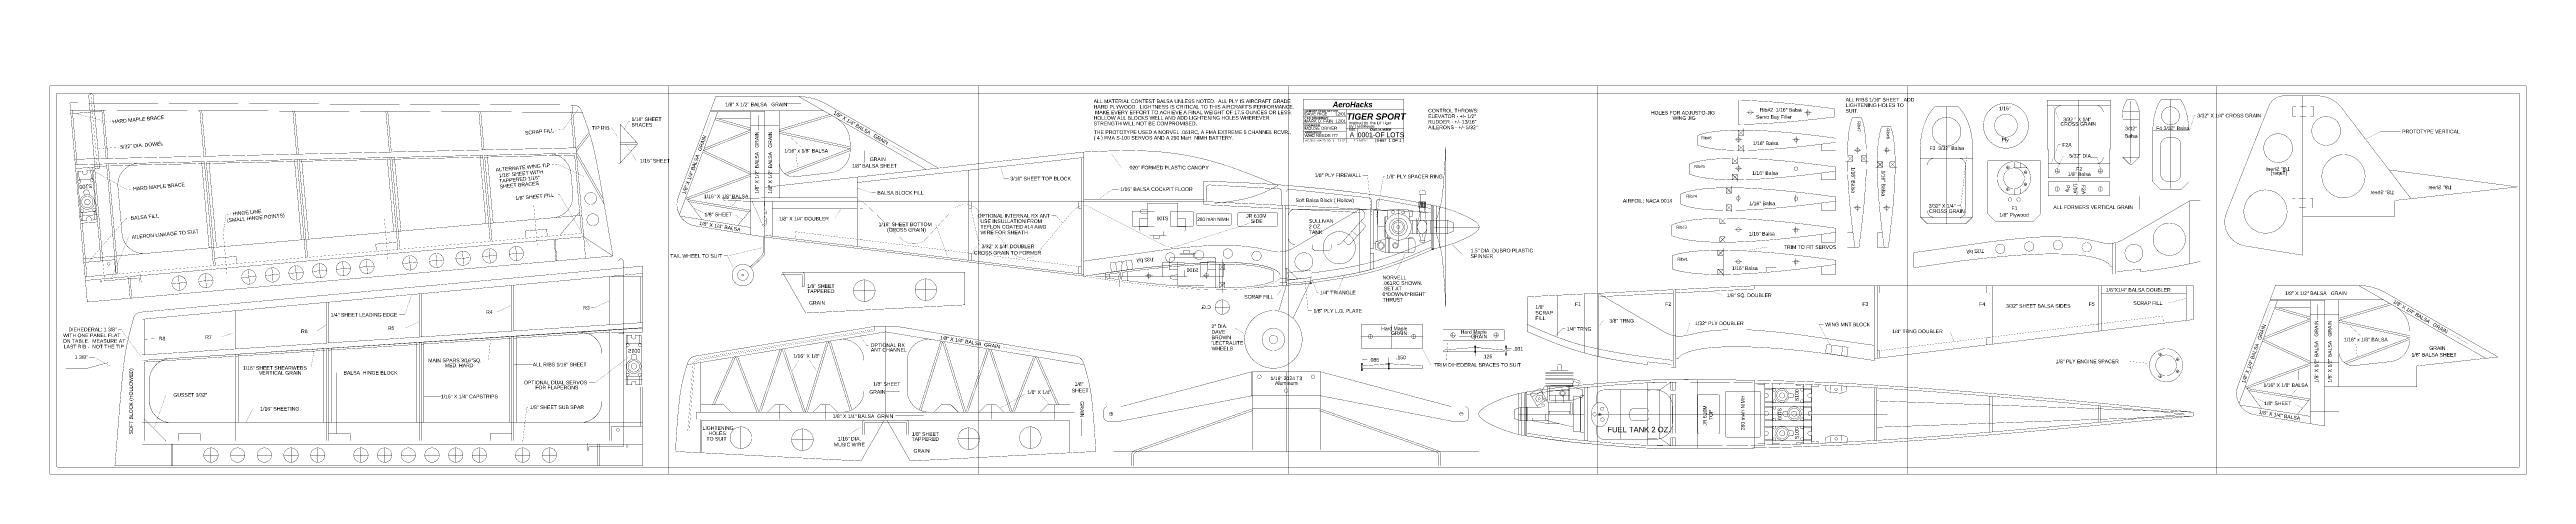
# Model space of a CAD drawing. Extents: x -1080 to 1070, y -166 to 202.
import ezdxf

# ---------------------------------------------------------------- set-up
doc = ezdxf.new("R2010")
doc.units = 0
doc.header["$MEASUREMENT"] = 0
doc.linetypes.add('DASHED', pattern=[0.75, 0.5, -0.25])
doc.linetypes.add('DOT', pattern=[0.25, 0, -0.25])
doc.layers.get('0').update_dxf_attribs({"linetype": 'CONTINUOUS'})
for name, color, linetype in [('1', 7, 'CONTINUOUS'), ('2', 7, 'CONTINUOUS'), ('BORDER', 7, 'CONTINUOUS'), ('DEFAULT', 7, 'CONTINUOUS'), ('LAYER1', 7, 'CONTINUOUS'), ('LINE', 7, 'CONTINUOUS')]:
    doc.layers.add(name, color=color, linetype=linetype)
doc.styles.add('ARIAL', font='ARIAL.TTF')
doc.styles.add('ARIAL_BOLD', font='ARIALBD.TTF')
doc.styles.add('ARIAL_BOLD_ITALIC', font='ARIALBI.TTF')

# ---------------------------------------------------------------- blocks, each defined once
blk = doc.blocks.new('GROUP38')
at = {"layer": 'DEFAULT', "const_width": 0.01}
for points in [[(-0.4098, 2.0278, 0.0906), (-0.6777, 1.6489, 0.062), (-0.8544, 1.1151, 0.0511), (-0.916, 0.4983, 1.8353)], [(0.9161, 0.4983, 0.0511), (0.8544, 1.1151, 0.062), (0.6777, 1.6489, 0.0906), (0.4098, 2.0278, 1.8354)], [(-0.4162, 0.2483, 0.0985), (-0.5118, 0.2292, 0.0985), (-0.5929, 0.1751, 0.0985), (-0.6471, 0.094, 0.0984), (-0.6661, -0.0015, 1.3358)], [(0.6661, -0.0016, 0.0984), (0.647, 0.094, 0.0985), (0.5928, 0.175, 0.0985), (0.5118, 0.2291, 0.0985), (0.4161, 0.2482, 1.3354)], [(-0.6661, -1.5591, 0.0984), (-0.647, -1.6547, 0.0984), (-0.5929, -1.7358, 0.0985), (-0.5118, -1.79, 0.0984), (-0.4162, -1.809, 1.3365)], [(0.4162, -1.809, 0.0984), (0.5118, -1.7899, 0.0984), (0.5928, -1.7357, 0.0984), (0.6469, -1.6547, 0.0984), (0.666, -1.5591, 1.3353)]]:
    blk.add_lwpolyline(points, format="xyb", dxfattribs=at)
for points in [[(-0.4098, 2.0278), (0.4099, 2.0278)], [(-0.6661, -1.5591), (-0.6661, -0.0016)], [(-0.4162, 0.2483), (0.4162, 0.2483)], [(0.6661, -1.5591), (0.6661, -0.0016)], [(-0.9161, -1.7777), (-0.6661, -2.0277)], [(-0.6661, -2.0277), (0.6661, -2.0277)], [(-0.4162, -1.809), (0.4162, -1.809)], [(0.6661, -2.0277), (0.9161, -1.7777)]]:
    blk.add_lwpolyline(points, dxfattribs=at)
at = {"layer": 'DEFAULT', "linetype": 'DOT'}
for points, const_width in [([(0, -2.0277), (0, 2.0273)], 0.01), ([(-0.9161, 0.4983), (0.9161, 0.4983)], 0.005), ([(-0.9161, 0.2483), (0, 0.2483)], 0.005), ([(0, 0.2483), (0.9161, 0.2483)], 0.005), ([(-0.8848, -1.809), (0, -1.809)], 0.005), ([(0, -1.809), (0.8848, -1.809)], 0.005)]:
    blk.add_lwpolyline(points, dxfattribs=dict(at, const_width=const_width))
at = {"layer": 'DEFAULT', "const_width": 0.01}
blk.add_lwpolyline([(0.4995, 1.1707, 0.0985), (0.4614, 1.362, 0.0985), (0.353, 1.5242, 0.0985), (0.1908, 1.6326, 0.0985), (-0.0005, 1.6707, 0.0985), (-0.1918, 1.6326, 0.0985), (-0.354, 1.5242, 0.0985), (-0.4624, 1.362, 0.0985), (-0.5004, 1.1706, 0.0985), (-0.4624, 0.9793, 0.0985), (-0.354, 0.8171, 0.0985), (-0.1918, 0.7087, 0.0985), (-0.0004, 0.6707, 0.0985), (0.1908, 0.7087, 0.0985), (0.353, 0.8171, 0.0985), (0.4614, 0.9793, 0.0985)], format="xyb", close=True, dxfattribs=at)
at = {"layer": 'LINE', "const_width": 0.01}
for points in [[(-0.9161, -1.7777), (-0.9161, 0.4983)], [(0.9161, -1.7777), (0.9161, 0.4983)]]:
    blk.add_lwpolyline(points, dxfattribs=at)
at = {"layer": 'DEFAULT', "style": 'ARIAL'}
blk.add_text('F3  3/32" Balsa', height=0.1263, dxfattribs=at).set_placement((-0.593, 0.5356))
blk = doc.blocks.new('GROUP40')
at = {"layer": 'DEFAULT', "const_width": 0.01}
for points in [[(0.782, 0, 0.0985), (0.7224, 0.2992, 0.0985), (0.5529, 0.5529, 0.0985), (0.2992, 0.7224, 0.0985), (0, 0.7819, 0.0985), (-0.2992, 0.7224, 0.0985), (-0.5529, 0.5529, 0.0985), (-0.7224, 0.2992, 0.0985), (-0.7819, 0, 0.0985), (-0.7224, -0.2992, 0.0985), (-0.5529, -0.5529, 0.0985), (-0.2992, -0.7224, 0.0985), (0, -0.7819, 0.0985), (0.2992, -0.7224, 0.0985), (0.5529, -0.5529, 0.0985), (0.7224, -0.2992, 0.0985)], [(0.3965, 0, 0.0985), (0.3663, 0.1518, 0.0985), (0.2803, 0.2804, 0.0985), (0.1517, 0.3664, 0.0985), (0, 0.3965, 0.0985), (-0.1518, 0.3664, 0.0985), (-0.2804, 0.2804, 0.0985), (-0.3664, 0.1518, 0.0985), (-0.3965, 0, 0.0985), (-0.3664, -0.1517, 0.0985), (-0.2804, -0.2803, 0.0985), (-0.1518, -0.3663, 0.0985), (0, -0.3964, 0.0985), (0.1517, -0.3663, 0.0985), (0.2803, -0.2803, 0.0985), (0.3663, -0.1517, 0.0985)]]:
    blk.add_lwpolyline(points, format="xyb", close=True, dxfattribs=at)
at = {"layer": 'DEFAULT', "style": 'ARIAL'}
for s, p in [('1/16"', (-0.2459, 0.5364)), ('Ply', (-0.1484, -0.5462))]:
    blk.add_text(s, height=0.1263, dxfattribs=at).set_placement(p)
blk = doc.blocks.new('GROUP01')
at = {"layer": 'DEFAULT', "const_width": 0.01}
for points in [[(0.5785, 0, 0.0985), (0.5344, 0.2213, 0.0985), (0.409, 0.409, 0.0985), (0.2213, 0.5344, 0.0985), (0, 0.5784, 0.0985), (-0.2213, 0.5344, 0.0985), (-0.409, 0.409, 0.0985), (-0.5344, 0.2213, 0.0985), (-0.5784, 0, 0.0985), (-0.5344, -0.2213, 0.0985), (-0.409, -0.409, 0.0985), (-0.2213, -0.5344, 0.0985), (0, -0.5784, 0.0985), (0.2213, -0.5344, 0.0985), (0.409, -0.409, 0.0985), (0.5344, -0.2213, 0.0985)], [(-0.33, 0.2102, 0.0987), (-0.3338, 0.2293, 0.0986), (-0.3446, 0.2455, 0.0984), (-0.3608, 0.2563, 0.0984), (-0.38, 0.2602, 0.0982), (-0.3991, 0.2563, 0.0983), (-0.4153, 0.2455, 0.0983), (-0.4261, 0.2293, 0.0983), (-0.43, 0.2101, 0.0982), (-0.4261, 0.191, 0.0985), (-0.4153, 0.1748, 0.0985), (-0.3991, 0.164, 0.0986), (-0.3799, 0.1602, 0.0987), (-0.3608, 0.164, 0.0989), (-0.3446, 0.1748, 0.0986), (-0.3338, 0.191, 0.0986)], [(-0.33, 0.2102, 0.0987), (-0.3338, 0.2293, 0.0986), (-0.3446, 0.2455, 0.0984), (-0.3608, 0.2563, 0.0984), (-0.38, 0.2602, 0.0982), (-0.3991, 0.2563, 0.0983), (-0.4153, 0.2455, 0.0983), (-0.4261, 0.2293, 0.0983), (-0.43, 0.2101, 0.0982), (-0.4261, 0.191, 0.0985), (-0.4153, 0.1748, 0.0985), (-0.3991, 0.164, 0.0986), (-0.3799, 0.1602, 0.0987), (-0.3608, 0.164, 0.0989), (-0.3446, 0.1748, 0.0986), (-0.3338, 0.191, 0.0986)], [(0.36, 0, 0.0985), (0.3325, 0.1377, 0.0985), (0.2545, 0.2545, 0.0985), (0.1377, 0.3325, 0.0985), (0, 0.3599, 0.0985), (-0.1377, 0.3325, 0.0985), (-0.2545, 0.2545, 0.0985), (-0.3325, 0.1377, 0.0985), (-0.3599, 0, 0.0985), (-0.3325, -0.1377, 0.0985), (-0.2545, -0.2545, 0.0985), (-0.1377, -0.3325, 0.0985), (0, -0.3599, 0.0985), (0.1377, -0.3325, 0.0985), (0.2545, -0.2545, 0.0985), (0.3325, -0.1377, 0.0985)], [(0.43, 0.2102, 0.0982), (0.4261, 0.2293, 0.0983), (0.4153, 0.2455, 0.0983), (0.3991, 0.2563, 0.0983), (0.3799, 0.2602, 0.0982), (0.3608, 0.2563, 0.0985), (0.3446, 0.2455, 0.0985), (0.3338, 0.2293, 0.0986), (0.33, 0.2101, 0.0987), (0.3338, 0.191, 0.0989), (0.3446, 0.1748, 0.0986), (0.3608, 0.164, 0.0986), (0.38, 0.1602, 0.0987), (0.3991, 0.164, 0.0986), (0.4153, 0.1748, 0.0984), (0.4261, 0.191, 0.0984)], [(-0.1599, -0.4015, 0.0986), (-0.1637, -0.3823, 0.0989), (-0.1745, -0.3661, 0.0986), (-0.1907, -0.3553, 0.0986), (-0.2099, -0.3515, 0.0987), (-0.229, -0.3553, 0.0986), (-0.2452, -0.3661, 0.0984), (-0.256, -0.3823, 0.0984), (-0.2599, -0.4015, 0.0982), (-0.256, -0.4206, 0.0983), (-0.2452, -0.4368, 0.0983), (-0.229, -0.4476, 0.0983), (-0.2098, -0.4515, 0.0982), (-0.1907, -0.4476, 0.0985), (-0.1745, -0.4368, 0.0985), (-0.1637, -0.4206, 0.0986)], [(0.2598, -0.4015, 0.0984), (0.2559, -0.3823, 0.0985), (0.2451, -0.3661, 0.0985), (0.2289, -0.3553, 0.0986), (0.2097, -0.3515, 0.0987), (0.1906, -0.3553, 0.0989), (0.1744, -0.3661, 0.0986), (0.1636, -0.3823, 0.0986), (0.1598, -0.4015, 0.0987), (0.1636, -0.4206, 0.0986), (0.1744, -0.4368, 0.0984), (0.1906, -0.4476, 0.0984), (0.2098, -0.4515, 0.0982), (0.2289, -0.4476, 0.0983), (0.2451, -0.4368, 0.0983), (0.2559, -0.4206, 0.0983)]]:
    blk.add_lwpolyline(points, format="xyb", close=True, dxfattribs=at)
for points in [[(-0.43, 0.2102), (-0.33, 0.2102)], [(-0.38, 0.1602), (-0.38, 0.2602)], [(0, 0.523), (0, 0.5785)], [(0.33, 0.2102), (0.43, 0.2102)], [(0.38, 0.1643), (0.38, 0.2602)], [(-0.5785, -0.0098), (-0.3599, -0.0098)], [(-0.5352, -0.2198), (-0.3599, -0.2198)], [(-0.3599, -0.4548), (-0.3599, -0.0098)], [(-0.2599, -0.4015), (-0.1599, -0.4015)], [(-0.2099, -0.4515), (-0.2099, -0.3515)], [(0, -0.5785), (0, -0.5291)], [(0.1598, -0.4015), (0.2598, -0.4015)], [(0.2098, -0.4515), (0.2098, -0.3515)], [(0.3598, -0.4548), (0.3598, -0.0098)], [(0.3598, -0.0098), (0.5784, -0.0098)], [(0.3598, -0.2198), (0.5351, -0.2198)]]:
    blk.add_lwpolyline(points, dxfattribs=at)
blk = doc.blocks.new('GROUP43')
at = {"layer": 'DEFAULT', "const_width": 0.01}
for points in [[(-0.9216, 1.043), (0.9214, 1.043)], [(-0.9216, -0.793), (-0.9216, 1.043)], [(0.9214, -0.793), (0.9214, 1.043)], [(-0.9216, -0.793), (-0.6716, -1.043)], [(0.6714, -1.043), (0.9214, -0.793)], [(-0.6716, -1.043), (0.6714, -1.043)]]:
    blk.add_lwpolyline(points, dxfattribs=at)
at = {"layer": 'DEFAULT', "linetype": 'DOT', "const_width": 0.005}
for points in [[(-0.0001, -1.043), (-0.0001, 1.043)], [(-0.9215, 0.439), (0.9215, 0.439)]]:
    blk.add_lwpolyline(points, dxfattribs=at)
at = {"layer": 'DEFAULT', "const_width": 0.01}
for points in [[(-0.0876, -0.2978, 0.0986), (-0.0923, -0.2738, 0.0987), (-0.1059, -0.2536, 0.0987), (-0.1261, -0.24, 0.0986), (-0.1501, -0.2353, 0.0985), (-0.174, -0.24, 0.0985), (-0.1942, -0.2536, 0.0984), (-0.2078, -0.2738, 0.0984), (-0.2126, -0.2978, 0.0984), (-0.2078, -0.3217, 0.0982), (-0.1942, -0.3419, 0.0982), (-0.174, -0.3555, 0.0983), (-0.15, -0.3602, 0.0984), (-0.1261, -0.3555, 0.0984), (-0.1059, -0.3419, 0.0985), (-0.0923, -0.3217, 0.0986)], [(0.2124, -0.2978, 0.0984), (0.2076, -0.2738, 0.0984), (0.194, -0.2536, 0.0985), (0.1738, -0.24, 0.0986), (0.1498, -0.2353, 0.0986), (0.1259, -0.24, 0.0987), (0.1057, -0.2536, 0.0987), (0.0921, -0.2738, 0.0986), (0.0874, -0.2978, 0.0985), (0.0921, -0.3217, 0.0985), (0.1057, -0.3419, 0.0984), (0.1259, -0.3555, 0.0983), (0.1499, -0.3602, 0.0983), (0.1738, -0.3555, 0.0982), (0.194, -0.3419, 0.0982), (0.2076, -0.3217, 0.0983)]]:
    blk.add_lwpolyline(points, format="xyb", close=True, dxfattribs=at)
at = {"layer": 'DEFAULT', "rotation": 90}
blk.add_blockref('GROUP01', (-0.0097, 0.439), dxfattribs=at)
at = {"layer": 'DEFAULT', "style": 'ARIAL'}
for s, p in [('1/8" Plywood', (-0.5199, -0.8931)), ('F1', (-0.0932, -0.6627))]:
    blk.add_text(s, height=0.1263, dxfattribs=at).set_placement(p)
blk = doc.blocks.new('GROUP44')
at = {"layer": 'DEFAULT'}
for points, const_width in [([(-1.1027, 1.399), (1.1027, 1.399)], 0.01), ([(-0.8931, 1.2105), (-0.6957, 0.7315)], 0.005), ([(-0.5996, 1.2115), (0.5995, 1.2115)], 0.01), ([(-0.6957, 0.7315), (-0.6078, 0.7315)], 0.005), ([(-1.1027, -0.301), (-1.0714, -0.301)], 0.01), ([(-1.0714, -1.295), (-1.0714, -0.301)], 0.01), ([(-0.9521, -0.8007), (-0.7215, -0.1528)], 0.005), ([(-0.75, -0.9839), (-0.5393, -0.5301)], 0.005), ([(-0.7215, -0.1528), (-0.6373, -0.1528)], 0.005), ([(-0.6072, -0.8096), (0.6072, -0.8096)], 0.01), ([(-0.5393, -0.5301), (-0.3933, -0.5301)], 0.005), ([(0.4631, -0.5769), (0.6322, -0.5769)], 0.005), ([(0.6322, -0.5769), (0.75, -0.9839)], 0.005), ([(1.0714, -0.301), (1.1027, -0.301)], 0.01), ([(1.0714, -1.295), (1.0714, -0.301)], 0.01), ([(-1.0714, -1.295), (1.0714, -1.295)], 0.01), ([(-0.8281, -1.062), (-0.6719, -1.062)], 0.01), ([(-0.75, -1.1401), (-0.75, -0.9839)], 0.01), ([(0.6719, -1.062), (0.8281, -1.062)], 0.01), ([(0.75, -1.1401), (0.75, -0.9839)], 0.01)]:
    blk.add_lwpolyline(points, dxfattribs=dict(at, const_width=const_width))
at = {"layer": 'DEFAULT', "linetype": 'DOT'}
for points, const_width in [([(-1.1027, 1.2115), (-0.5996, 1.2115)], 0.005), ([(0, -1.399), (0, 1.399)], 0.005), ([(0.5995, 1.2115), (1.1027, 1.2115)], 0.005), ([(-1.0714, -0.8096), (-0.6072, -0.8096)], 0.01), ([(0.6072, -0.8096), (1.076, -0.8096)], 0.01), ([(-1.0714, -1.295), (1.0714, -1.295)], 0.01)]:
    blk.add_lwpolyline(points, dxfattribs=dict(at, const_width=const_width))
at = {"layer": 'DEFAULT', "const_width": 0.01}
blk.add_lwpolyline([(-0.5996, 1.2115, 0.0984), (-0.6952, 1.1924, 0.0984), (-0.7762, 1.1382, 0.0984), (-0.8303, 1.0572, 0.0984), (-0.8494, 0.9616, 1.3353)], format="xyb", dxfattribs=at)
for points in [[(-0.6719, -1.062, 0.0985), (-0.6778, -1.0321, 0.0987), (-0.6947, -1.0067, 0.0987), (-0.7201, -0.9898, 0.0985), (-0.75, -0.9839, 0.0985), (-0.7798, -0.9898, 0.0985), (-0.8052, -1.0067, 0.0984), (-0.8221, -1.0321, 0.0985), (-0.8281, -1.062, 0.0984), (-0.8221, -1.0918, 0.0984), (-0.8052, -1.1172, 0.0984), (-0.7798, -1.1341, 0.0984), (-0.7499, -1.1401, 0.0984), (-0.7201, -1.1341, 0.0984), (-0.6947, -1.1172, 0.0985), (-0.6778, -1.0918, 0.0986)], [(0.8281, -1.062, 0.0985), (0.8221, -1.0321, 0.0984), (0.8052, -1.0067, 0.0985), (0.7798, -0.9898, 0.0986), (0.7499, -0.9839, 0.0986), (0.7201, -0.9898, 0.0987), (0.6947, -1.0067, 0.0987), (0.6778, -1.0321, 0.0985), (0.6719, -1.062, 0.0985), (0.6778, -1.0918, 0.0985), (0.6947, -1.1172, 0.0984), (0.7201, -1.1341, 0.0985), (0.75, -1.1401, 0.0984), (0.7798, -1.1341, 0.0984), (0.8052, -1.1172, 0.0984), (0.8221, -1.0918, 0.0984)]]:
    blk.add_lwpolyline(points, format="xyb", close=True, dxfattribs=at)
at = {"layer": 'LINE', "const_width": 0.01}
for points in [[(-1.1027, -0.301), (-1.1027, 1.399)], [(-0.8495, -0.566), (-0.8495, 0.9616)], [(0.8494, -0.566), (0.8494, 0.9616)], [(1.1027, -0.301), (1.1027, 1.399)]]:
    blk.add_lwpolyline(points, dxfattribs=at)
for points in [[(0.8494, 0.9616, 0.0984), (0.8303, 1.0572, 0.0984), (0.7761, 1.1382, 0.0984), (0.6951, 1.1923, 0.0984), (0.5994, 1.2114, 1.3354)], [(-0.8495, -0.566, 0.0981), (-0.831, -0.6589, 0.0981), (-0.7786, -0.7378, 0.0981), (-0.7, -0.7907, 0.0981), (-0.6071, -0.8096, 1.3361)], [(0.6072, -0.8096, 0.0981), (0.7, -0.7906, 0.0981), (0.7785, -0.7378, 0.0981), (0.831, -0.6589, 0.0981), (0.8495, -0.566, 1.3364)]]:
    blk.add_lwpolyline(points, format="xyb", dxfattribs=at)
at = {"layer": 'DEFAULT', "style": 'ARIAL'}
for s, p in [('CROSS GRAIN', (-0.6393, 0.5089)), ('3/32 " X 1/4"', (-0.5453, 0.6671)), ('F2A', (-0.5748, -0.2172)), ('5/32" DIA.', (-0.3308, -0.5945)), ('1/8" Balsa', (-0.3883, -1.2299)), ('F2', (-0.0919, -1.0518))]:
    blk.add_text(s, height=0.1263, dxfattribs=at).set_placement(p)
blk = doc.blocks.new('GROUP41')
at = {"layer": 'DEFAULT', "const_width": 0.01}
for points in [[(-0.2877, 0.45), (-0.2879, 0.4698), (-0.2882, 0.4895), (-0.2884, 0.5088), (-0.2887, 0.5282), (-0.2887, 0.5471), (-0.2889, 0.5661), (-0.2888, 0.5849), (-0.2887, 0.6038), (-0.2882, 0.6224), (-0.2876, 0.6413), (-0.2868, 0.6602), (-0.2859, 0.6792), (-0.2845, 0.6983), (-0.2831, 0.7176), (-0.2812, 0.7372), (-0.2792, 0.7572), (-0.2777, 0.7681), (-0.2761, 0.7789), (-0.2741, 0.7895), (-0.2722, 0.8), (-0.2699, 0.8102), (-0.2675, 0.8204), (-0.2648, 0.8305), (-0.2621, 0.8407), (-0.2589, 0.8506), (-0.2558, 0.8606), (-0.2525, 0.8705), (-0.2491, 0.8807), (-0.2453, 0.8906), (-0.2417, 0.9008), (-0.2378, 0.911), (-0.2339, 0.9215), (-0.2283, 0.9348), (-0.2229, 0.948), (-0.2172, 0.9609), (-0.2117, 0.9737), (-0.2058, 0.9861), (-0.2, 0.9986), (-0.194, 1.0109), (-0.1881, 1.0233), (-0.1818, 1.0353), (-0.1756, 1.0476), (-0.1691, 1.0597), (-0.1628, 1.072), (-0.1561, 1.0843), (-0.1495, 1.0967), (-0.1426, 1.1093), (-0.1358, 1.1222)], [(-0.1358, 1.1222), (0.0008, 1.1222)], [(0.0008, 1.1222), (0.1374, 1.1222)], [(0.2871, 0.4522), (0.2874, 0.4719), (0.2879, 0.4914), (0.2882, 0.5106), (0.2887, 0.5298), (0.2889, 0.5485), (0.2892, 0.5674), (0.2892, 0.586), (0.2892, 0.6048), (0.2888, 0.6234), (0.2884, 0.642), (0.2877, 0.6607), (0.287, 0.6796), (0.2858, 0.6985), (0.2844, 0.7178), (0.2827, 0.7373), (0.2808, 0.7572), (0.2793, 0.7681), (0.2777, 0.7789), (0.2758, 0.7895), (0.2739, 0.8), (0.2716, 0.8102), (0.2692, 0.8204), (0.2665, 0.8305), (0.2638, 0.8407), (0.2606, 0.8506), (0.2575, 0.8606), (0.2541, 0.8705), (0.2507, 0.8807), (0.2469, 0.8906), (0.2433, 0.9008), (0.2394, 0.911), (0.2355, 0.9215), (0.2299, 0.9348), (0.2245, 0.948), (0.2188, 0.9609), (0.2133, 0.9737), (0.2074, 0.9861), (0.2016, 0.9986), (0.1956, 1.0109), (0.1897, 1.0233), (0.1834, 1.0353), (0.1772, 1.0476), (0.1707, 1.0597), (0.1644, 1.072), (0.1577, 1.0843), (0.1511, 1.0967), (0.1442, 1.1093), (0.1374, 1.1222)], [(-0.2877, 0.45), (0.2843, 0.45)], [(-0.2877, -0.872), (-0.2877, 0.45)], [(-0.2855, 0.4522), (0.0008, 0.4522)], [(-0.2852, 0.4522), (0.0008, 0.4522)], [(0.0008, 0.4522), (0.2868, 0.4522)], [(0.0008, 0.4522), (0.2871, 0.4522)], [(0.2843, -0.872), (0.2843, 0.45)], [(-0.2877, -0.8718), (0.2845, -0.8718)], [(-0.2877, -0.872), (-0.0377, -1.1221)], [(-0.0377, -1.1218), (0.0343, -1.1218)], [(0.0343, -1.122), (0.2843, -0.872)]]:
    blk.add_lwpolyline(points, dxfattribs=at)
at = {"layer": 'DEFAULT', "linetype": 'DOT', "const_width": 0.005}
for points in [[(-0.0017, -1.085), (-0.0017, 1.0805)], [(-0.2855, 0.7022), (0.2775, 0.7022)]]:
    blk.add_lwpolyline(points, dxfattribs=at)
at = {"layer": 'DEFAULT', "style": 'ARIAL'}
for s, p in [('3/32"', (-0.1995, 0.0587)), ('Balsa', (-0.2113, -0.1996))]:
    blk.add_text(s, height=0.1263, dxfattribs=at).set_placement(p)
blk = doc.blocks.new('GROUP45')
at = {"layer": 'DEFAULT', "const_width": 0.01}
for points in [[(-0.2449, -1.0714), (-0.2449, 1.0714)], [(-0.2449, 1.0714), (0.2401, 1.0714)], [(0.2401, -1.0714), (0.2401, 1.0714)], [(-0.0706, 0.75), (0.0856, 0.75)], [(0.0075, 0.6719), (0.0075, 0.8281)], [(-0.0706, -0.75), (0.0856, -0.75)], [(0.0075, -0.8281), (0.0075, -0.6719)], [(-0.2449, -1.0714), (0.2401, -1.0714)]]:
    blk.add_lwpolyline(points, dxfattribs=at)
for points in [[(0.0856, 0.75, 0.0984), (0.0796, 0.7798, 0.0984), (0.0627, 0.8052, 0.0984), (0.0373, 0.8221, 0.0984), (0.0074, 0.8281, 0.0984), (-0.0223, 0.8221, 0.0984), (-0.0477, 0.8052, 0.0986), (-0.0646, 0.7798, 0.0986), (-0.0705, 0.7499, 0.0986), (-0.0646, 0.7201, 0.0987), (-0.0477, 0.6947, 0.0987), (-0.0223, 0.6778, 0.0986), (0.0075, 0.6719, 0.0985), (0.0373, 0.6778, 0.0985), (0.0627, 0.6947, 0.0984), (0.0796, 0.7201, 0.0984)], [(0.0856, -0.75, 0.0985), (0.0796, -0.7201, 0.0984), (0.0627, -0.6947, 0.0985), (0.0373, -0.6778, 0.0986), (0.0074, -0.6719, 0.0986), (-0.0223, -0.6778, 0.0987), (-0.0477, -0.6947, 0.0987), (-0.0646, -0.7201, 0.0985), (-0.0705, -0.75, 0.0985), (-0.0646, -0.7798, 0.0986), (-0.0477, -0.8052, 0.0984), (-0.0223, -0.8221, 0.0984), (0.0075, -0.8281, 0.0984), (0.0373, -0.8221, 0.0984), (0.0627, -0.8052, 0.0984), (0.0796, -0.7798, 0.0983)]]:
    blk.add_lwpolyline(points, format="xyb", close=True, dxfattribs=at)
at = {"layer": 'DEFAULT', "style": 'ARIAL'}
for s, p in [('F2A', (-0.136, 0.1009)), ('1/16"', (-0.1905, -0.178)), ('Ply', (-0.1255, -0.4491))]:
    blk.add_text(s, height=0.1263, dxfattribs=at).set_placement(p)
blk = doc.blocks.new('GROUP411')
at = {"layer": 'DEFAULT', "color": 5, "const_width": 0.01}
for points in [[(-0.873, 0.855, 0.0985), (-1.1025, 0.8093, 0.0985), (-1.2972, 0.6792, 0.0985), (-1.4272, 0.4846, 0.0985), (-1.4729, 0.2551, 1.3353)], [(-0.523, 0.2125, 0.0984), (-0.5708, 0.2029, 0.0983), (-0.6113, 0.1759, 0.0983), (-0.6384, 0.1354, 0.0984), (-0.6479, 0.0876, 1.3382)], [(0.0171, 0.0876, 0.0984), (0.0075, 0.1354, 0.0985), (-0.0194, 0.1759, 0.0984), (-0.0599, 0.203, 0.0984), (-0.1077, 0.2125, 1.3347)], [(1.1771, 0.6051, 0.0984), (1.158, 0.7007, 0.0984), (1.1038, 0.7817, 0.0984), (1.0228, 0.8358, 0.0984), (0.9271, 0.8549, 1.3354)], [(-1.4729, -0.2551, 0.0985), (-1.4272, -0.4846, 0.0985), (-1.2971, -0.6792, 0.0985), (-1.1025, -0.8092, 0.0985), (-0.8729, -0.8549, 1.3353)], [(-0.6479, -0.0876, 0.0984), (-0.6383, -0.1354, 0.0983), (-0.6113, -0.1759, 0.0983), (-0.5708, -0.203, 0.0984), (-0.523, -0.2125, 1.3382)], [(-0.1078, -0.2125, 0.0984), (-0.0599, -0.2029, 0.0984), (-0.0194, -0.1759, 0.0985), (0.0076, -0.1354, 0.0985), (0.0171, -0.0876, 1.3341)], [(0.9272, -0.855, 0.0984), (1.0228, -0.8359, 0.0984), (1.1039, -0.7818, 0.0985), (1.1581, -0.7007, 0.0984), (1.1771, -0.6051, 1.3365)]]:
    blk.add_lwpolyline(points, format="xyb", dxfattribs=at)
for points in [[(-1.4729, -0.2551), (-1.4729, 0.2551)], [(-0.873, 0.855), (0.9272, 0.855)], [(-0.6479, -0.0876), (-0.6479, 0.0876)], [(-0.523, 0.2125), (-0.1078, 0.2125)], [(0.0171, -0.0876), (0.0171, 0.0876)], [(0.3271, -0.855), (0.3271, 0.855)], [(1.0136, 0), (1.1106, 0)], [(1.0625, -0.0485), (1.0625, 0.0455)], [(1.1771, 0.6051), (1.1772, 0.3918)], [(-0.873, -0.855), (0.9272, -0.855)], [(-0.523, -0.2125), (-0.1078, -0.2125)], [(1.1771, -0.6051), (1.1772, -0.3919)]]:
    blk.add_lwpolyline(points, dxfattribs=at)
blk.add_lwpolyline([(1.3593, 0, 0.0706), (1.3366, 0.1626, 0.082), (1.2722, 0.3005, 0.1063), (1.1758, 0.3926, 0.1342), (1.062, 0.425, 0.1343), (0.9483, 0.3926, 0.1063), (0.8519, 0.3005, 0.082), (0.7875, 0.1626, 0.0706), (0.7649, 0, 0.0706), (0.7875, -0.1626, 0.082), (0.8519, -0.3005, 0.1063), (0.9483, -0.3926, 0.1343), (1.0621, -0.4249, 0.1343), (1.1758, -0.3926, 0.1063), (1.2722, -0.3005, 0.082), (1.3366, -0.1626, 0.0706)], format="xyb", close=True, dxfattribs=at)
at = {"layer": 'DEFAULT', "const_width": 0.01}
for points in [[(1.04, 0.1983, 0.0984), (1.0352, 0.2222, 0.0982), (1.0216, 0.2424, 0.0982), (1.0014, 0.256, 0.0984), (0.9774, 0.2608, 0.0983), (0.9535, 0.256, 0.0984), (0.9333, 0.2424, 0.0985), (0.9197, 0.2222, 0.0986), (0.915, 0.1982, 0.0986), (0.9197, 0.1743, 0.0987), (0.9333, 0.1541, 0.0987), (0.9535, 0.1405, 0.0986), (0.9775, 0.1358, 0.0985), (1.0014, 0.1405, 0.0985), (1.0216, 0.1541, 0.0984), (1.0352, 0.1743, 0.0984)], [(1.1106, 0, 0.0984), (1.1069, 0.0185, 0.0983), (1.0963, 0.0342, 0.0983), (1.0806, 0.0448, 0.0984), (1.062, 0.0484, 0.0985), (1.0435, 0.0448, 0.0985), (1.0278, 0.0342, 0.0986), (1.0172, 0.0185, 0.0987), (1.0136, 0, 0.0987), (1.0172, -0.0185, 0.0986), (1.0278, -0.0342, 0.0985), (1.0435, -0.0448, 0.0984), (1.0621, -0.0484, 0.0985), (1.0806, -0.0448, 0.0983), (1.0963, -0.0342, 0.0983), (1.1069, -0.0185, 0.0984)], [(1.3041, 0.009, 0.0984), (1.2993, 0.0329, 0.0982), (1.2857, 0.0531, 0.0982), (1.2655, 0.0667, 0.0983), (1.2415, 0.0714, 0.0984), (1.2176, 0.0667, 0.0984), (1.1974, 0.0531, 0.0985), (1.1838, 0.0329, 0.0986), (1.1791, 0.0089, 0.0986), (1.1838, -0.0149, 0.0987), (1.1974, -0.0351, 0.0987), (1.2176, -0.0487, 0.0986), (1.2416, -0.0534, 0.0985), (1.2655, -0.0487, 0.0985), (1.2857, -0.0351, 0.0984), (1.2993, -0.0149, 0.0985)], [(1.0331, -0.1733, 0.0984), (1.0283, -0.1493, 0.0984), (1.0147, -0.1291, 0.0985), (0.9945, -0.1155, 0.0986), (0.9705, -0.1108, 0.0986), (0.9466, -0.1155, 0.0987), (0.9264, -0.1291, 0.0987), (0.9128, -0.1493, 0.0986), (0.9081, -0.1733, 0.0985), (0.9128, -0.1972, 0.0985), (0.9264, -0.2174, 0.0984), (0.9466, -0.231, 0.0983), (0.9706, -0.2357, 0.0983), (0.9945, -0.231, 0.0982), (1.0147, -0.2174, 0.0982), (1.0283, -0.1972, 0.0984)]]:
    blk.add_lwpolyline(points, format="xyb", close=True, dxfattribs=at)
blk = doc.blocks.new('GROUP7')
at = {"layer": 'DEFAULT', "color": 1, "const_width": 0.01}
for points in [[(-0.6733, 0.0178, 0.0788), (-0.6948, -0.1197, 4.5909)], [(-0.6121, 0.1346, 0.0879), (-0.6732, 0.0177, 4.1867)], [(-0.6949, -0.1197, 0.0788), (-0.6732, -0.2574, 4.5916)], [(-0.6733, -0.2574, 0.0879), (-0.612, -0.3741, 4.1866)]]:
    blk.add_lwpolyline(points, format="xyb", dxfattribs=at)
for points in [[(-0.6121, 0.1346), (0.3375, 0.1364)], [(-0.4975, -0.3726), (-0.4975, 0.1364)], [(-0.4575, -0.3726), (-0.4575, 0.1364)], [(0.2225, -0.3726), (0.2225, 0.1364)], [(0.2625, -0.3726), (0.2625, 0.1364)], [(0.3375, 0.1364), (0.3924, 0.2984)], [(0.3375, -0.3726), (0.3375, 0.1364)], [(0.3375, 0.1219), (0.6974, 0.0069)], [(0.3638, 0.3076), (0.4181, 0.3743)], [(0.3638, 0.3076), (0.6071, 0.2298)], [(0.4181, 0.3743), (0.6131, 0.3119)], [(0.5245, 0.0683), (0.5857, 0.2366)], [(0.6071, 0.2298), (0.6168, 0.2284)], [(0.6131, 0.3119), (0.6168, 0.2284)], [(0.6974, 0.0069), (0.6975, -0.2431)], [(-0.6121, -0.3742), (0.3375, -0.3726)], [(0.3375, -0.3581), (0.6975, -0.2431)]]:
    blk.add_lwpolyline(points, dxfattribs=at)
at = {"layer": 'DEFAULT', "color": 1, "linetype": 'DOT', "const_width": 0.005}
for points in [[(0.0124, -0.3727), (0.0124, 0.1363)], [(-0.6975, -0.1181), (0.6975, -0.1181)]]:
    blk.add_lwpolyline(points, dxfattribs=at)
at = {"layer": 'DEFAULT', "color": 1, "const_width": 0.01}
for points in [[(0.1099, -0.1181, 0.0985), (0.1024, -0.0807, 0.0985), (0.0813, -0.0491, 0.0985), (0.0497, -0.028, 0.0985), (0.0123, -0.0206, 0.0985), (-0.0249, -0.028, 0.0986), (-0.0565, -0.0491, 0.0986), (-0.0776, -0.0807, 0.0985), (-0.085, -0.1181, 0.0985), (-0.0776, -0.1554, 0.0985), (-0.0565, -0.187, 0.0985), (-0.0249, -0.2081, 0.0985), (0.0124, -0.2155, 0.0984), (0.0497, -0.2081, 0.0984), (0.0813, -0.187, 0.0984), (0.1024, -0.1554, 0.0984)], [(0.0778, -0.1181, 0.0984), (0.0728, -0.093, 0.0984), (0.0586, -0.0718, 0.0985), (0.0374, -0.0576, 0.0985), (0.0123, -0.0527, 0.0985), (-0.0126, -0.0576, 0.0987), (-0.0338, -0.0718, 0.0987), (-0.048, -0.093, 0.0986), (-0.0529, -0.1181, 0.0986), (-0.048, -0.1431, 0.0985), (-0.0338, -0.1643, 0.0984), (-0.0126, -0.1785, 0.0983), (0.0124, -0.1834, 0.0983), (0.0374, -0.1785, 0.0983), (0.0586, -0.1643, 0.0983), (0.0728, -0.1431, 0.0984)]]:
    blk.add_lwpolyline(points, format="xyb", close=True, dxfattribs=at)
blk = doc.blocks.new('GROUP14')
at = {"layer": 'DEFAULT', "color": 1, "const_width": 0.01}
for points in [[(-0.79, 0.751), (-0.7734, 0.7477)], [(-0.79, -0.751), (-0.79, 0.751)], [(-0.7734, 0.7477), (-0.7572, 0.7445)], [(-0.7572, 0.7445), (-0.7412, 0.7412)], [(-0.7412, 0.7412), (-0.7254, 0.7382)], [(-0.7254, 0.7382), (-0.7097, 0.7349)], [(-0.7097, 0.7349), (-0.6942, 0.7318)], [(-0.6942, 0.7318), (-0.6788, 0.7285)], [(-0.6788, 0.7285), (-0.6635, 0.7254)], [(-0.6635, 0.7254), (-0.6479, 0.7219)], [(-0.6479, 0.7219), (-0.6326, 0.7186)], [(-0.6326, 0.7186), (-0.6171, 0.715)], [(-0.6171, 0.715), (-0.6017, 0.7116)], [(-0.6017, 0.7116), (-0.5859, 0.7078)], [(-0.6008, -0.7105), (-0.5995, 0.7118)], [(-0.5859, 0.7078), (-0.5702, 0.7041)], [(-0.5702, 0.7041), (-0.5541, 0.7)], [(-0.5541, 0.7), (-0.538, 0.696)], [(-0.538, 0.696), (-0.5213, 0.6915)], [(-0.5213, 0.6915), (-0.505, 0.6871)], [(-0.505, 0.6871), (-0.489, 0.6826)], [(-0.489, 0.6826), (-0.4732, 0.6781)], [(-0.4732, 0.6781), (-0.4575, 0.6734)], [(-0.4575, 0.6734), (-0.442, 0.6689)], [(-0.442, 0.6689), (-0.4267, 0.6641)], [(-0.4267, 0.6641), (-0.4114, 0.6596)], [(-0.4114, 0.6596), (-0.396, 0.6547)], [(-0.396, 0.6547), (-0.3807, 0.6499)], [(-0.3807, 0.6499), (-0.3652, 0.645)], [(-0.3652, 0.645), (-0.3498, 0.6402)], [(-0.3498, 0.6402), (-0.334, 0.6351)], [(-0.334, 0.6351), (-0.3182, 0.6301)], [(-0.3182, 0.6301), (-0.3021, 0.625)], [(-0.3021, 0.625), (-0.286, 0.62)], [(-0.286, 0.62), (-0.2694, 0.6148)], [(-0.2694, 0.6148), (-0.2532, 0.6098)], [(-0.2532, 0.6098), (-0.2371, 0.605)], [(-0.2371, 0.605), (-0.2213, 0.6003)], [(-0.2213, 0.6003), (-0.2054, 0.5955)], [(-0.2054, 0.5955), (-0.1898, 0.5909)], [(-0.1898, 0.5909), (-0.1742, 0.5861)], [(-0.1742, 0.5861), (-0.1589, 0.5816)], [(-0.1589, 0.5816), (-0.1433, 0.5766)], [(-0.1433, 0.5766), (-0.1279, 0.5717)], [(-0.1279, 0.5717), (-0.1123, 0.5666)], [(-0.1123, 0.5666), (-0.097, 0.5614)], [(-0.097, 0.5614), (-0.0813, 0.5558)], [(-0.0813, 0.5558), (-0.0657, 0.55)], [(-0.0657, 0.55), (-0.0498, 0.5439)], [(-0.0498, 0.5439), (-0.034, 0.5375)], [(-0.034, 0.5375), (-0.0007, 0.5235)], [(-0.0007, 0.5235), (0.0319, 0.5098)], [(0.0319, 0.5098), (0.0642, 0.4963)], [(0.0642, 0.4963), (0.0962, 0.4829)], [(0.0962, 0.4829), (0.1277, 0.4694)], [(0.1277, 0.4694), (0.1591, 0.4561)], [(0.1591, 0.4561), (0.1902, 0.4425)], [(0.1902, 0.4425), (0.2213, 0.4289)], [(0.2213, 0.4289), (0.252, 0.4149)], [(0.252, 0.4149), (0.2829, 0.4007)], [(0.2829, 0.4007), (0.3137, 0.3862)], [(0.3137, 0.3862), (0.3446, 0.3713)], [(0.3446, 0.3713), (0.3755, 0.3559)], [(0.3755, 0.3559), (0.4067, 0.34)], [(0.4067, 0.34), (0.4381, 0.3235)], [(0.4381, 0.3235), (0.47, 0.3065)], [(0.47, 0.3065), (0.4876, 0.2966)], [(0.4876, 0.2966), (0.5048, 0.2867)], [(0.5048, 0.2867), (0.5217, 0.2766)], [(0.5217, 0.2766), (0.5384, 0.2666)], [(0.5384, 0.2666), (0.5547, 0.2562)], [(0.5547, 0.2562), (0.5708, 0.2458)], [(0.5708, 0.2458), (0.5865, 0.2351)], [(0.5865, 0.2351), (0.6023, 0.2243)], [(0.6023, 0.2243), (0.6175, 0.213)], [(0.6175, 0.213), (0.6328, 0.2015)], [(0.6328, 0.2015), (0.6478, 0.1897)], [(0.6478, 0.1897), (0.6629, 0.1776)], [(0.6629, 0.1776), (0.6776, 0.165)], [(0.6776, 0.165), (0.6925, 0.1521)], [(0.6925, 0.1521), (0.7072, 0.1388)], [(0.7072, 0.1388), (0.722, 0.125)], [(0.722, 0.125), (0.7285, 0.1184)], [(0.7285, 0.1184), (0.7351, 0.1117)], [(0.7351, 0.1117), (0.7414, 0.1048)], [(0.7414, 0.1048), (0.7476, 0.0979)], [(0.7476, 0.0979), (0.7534, 0.0906)], [(0.7534, 0.0906), (0.7591, 0.0833)], [(0.7591, 0.0833), (0.7644, 0.0758)], [(0.7644, 0.0758), (0.7694, 0.0682)], [(0.7694, 0.0682), (0.7738, 0.0602)], [(0.7738, 0.0602), (0.7778, 0.0522)], [(0.7778, 0.0522), (0.7813, 0.0439)], [(0.7813, 0.0439), (0.7843, 0.0356)], [(0.7843, 0.0356), (0.7866, 0.0269)], [(0.7866, 0.0269), (0.7884, 0.0181)], [(0.7884, 0.0181), (0.7895, 0.0091)], [(0.7895, 0.0091), (0.79, 0)], [(0.7895, -0.0091), (0.79, 0)], [(-0.79, -0.751), (-0.7734, -0.7477)], [(-0.7734, -0.7477), (-0.7572, -0.7445)], [(-0.7572, -0.7445), (-0.7412, -0.7412)], [(-0.7412, -0.7412), (-0.7254, -0.7382)], [(-0.7254, -0.7382), (-0.7097, -0.7349)], [(-0.7097, -0.7349), (-0.6942, -0.7318)], [(-0.6942, -0.7318), (-0.6788, -0.7285)], [(-0.6788, -0.7285), (-0.6635, -0.7254)], [(-0.6635, -0.7254), (-0.6479, -0.7219)], [(-0.6479, -0.7219), (-0.6326, -0.7186)], [(-0.6326, -0.7186), (-0.6171, -0.715)], [(-0.6171, -0.715), (-0.6017, -0.7115)], [(-0.6017, -0.7115), (-0.5859, -0.7077)], [(-0.5859, -0.7077), (-0.5702, -0.704)], [(-0.5702, -0.704), (-0.5541, -0.7)], [(-0.5541, -0.7), (-0.538, -0.696)], [(-0.538, -0.696), (-0.5213, -0.6915)], [(-0.5213, -0.6915), (-0.505, -0.6871)], [(-0.505, -0.6871), (-0.489, -0.6826)], [(-0.489, -0.6826), (-0.4732, -0.6782)], [(-0.4732, -0.6782), (-0.4575, -0.6734)], [(-0.4575, -0.6734), (-0.442, -0.6689)], [(-0.442, -0.6689), (-0.4267, -0.6641)], [(-0.4267, -0.6641), (-0.4114, -0.6596)], [(-0.4114, -0.6596), (-0.396, -0.6546)], [(-0.396, -0.6546), (-0.3807, -0.6498)], [(-0.3807, -0.6498), (-0.3652, -0.6449)], [(-0.3652, -0.6449), (-0.3498, -0.6401)], [(-0.3498, -0.6401), (-0.334, -0.635)], [(-0.334, -0.635), (-0.3182, -0.63)], [(-0.3182, -0.63), (-0.3021, -0.6249)], [(-0.3021, -0.6249), (-0.286, -0.62)], [(-0.286, -0.62), (-0.2694, -0.6148)], [(-0.2694, -0.6148), (-0.2531, -0.6098)], [(-0.2531, -0.6098), (-0.237, -0.605)], [(-0.237, -0.605), (-0.2212, -0.6003)], [(-0.2212, -0.6003), (-0.2054, -0.5955)], [(-0.2054, -0.5955), (-0.1898, -0.5909)], [(-0.1898, -0.5909), (-0.1742, -0.5861)], [(-0.1742, -0.5861), (-0.1589, -0.5816)], [(-0.1589, -0.5816), (-0.1433, -0.5766)], [(-0.1433, -0.5766), (-0.1279, -0.5717)], [(-0.1279, -0.5717), (-0.1123, -0.5665)], [(-0.1123, -0.5665), (-0.097, -0.5613)], [(-0.097, -0.5613), (-0.0813, -0.5557)], [(-0.0813, -0.5557), (-0.0657, -0.5499)], [(-0.0657, -0.5499), (-0.0498, -0.5438)], [(-0.0498, -0.5438), (-0.034, -0.5375)], [(-0.034, -0.5375), (-0.0007, -0.5236)], [(-0.0007, -0.5236), (0.032, -0.5099)], [(0.032, -0.5099), (0.0643, -0.4964)], [(0.0643, -0.4964), (0.0963, -0.4831)], [(0.0963, -0.4831), (0.1278, -0.4696)], [(0.1278, -0.4696), (0.1592, -0.4561)], [(0.1592, -0.4561), (0.1902, -0.4425)], [(0.1902, -0.4425), (0.2213, -0.4289)], [(0.2213, -0.4289), (0.2519, -0.4149)], [(0.2519, -0.4149), (0.2828, -0.4007)], [(0.2828, -0.4007), (0.3136, -0.3862)], [(0.3136, -0.3862), (0.3445, -0.3713)], [(0.3445, -0.3713), (0.3754, -0.3559)], [(0.3754, -0.3559), (0.4067, -0.34)], [(0.4067, -0.34), (0.4381, -0.3235)], [(0.4381, -0.3235), (0.47, -0.3065)], [(0.47, -0.3065), (0.4876, -0.2966)], [(0.4876, -0.2966), (0.5048, -0.2867)], [(0.5048, -0.2867), (0.5217, -0.2766)], [(0.5217, -0.2766), (0.5384, -0.2666)], [(0.5384, -0.2666), (0.5547, -0.2562)], [(0.5547, -0.2562), (0.5708, -0.2458)], [(0.5708, -0.2458), (0.5865, -0.2351)], [(0.5865, -0.2351), (0.6022, -0.2243)], [(0.6022, -0.2243), (0.6174, -0.213)], [(0.6174, -0.213), (0.6327, -0.2015)], [(0.6327, -0.2015), (0.6477, -0.1896)], [(0.6477, -0.1896), (0.6628, -0.1775)], [(0.6628, -0.1775), (0.6775, -0.1649)], [(0.6775, -0.1649), (0.6924, -0.152)], [(0.6924, -0.152), (0.7071, -0.1387)], [(0.7071, -0.1387), (0.722, -0.125)], [(0.722, -0.125), (0.7285, -0.1184)], [(0.7285, -0.1184), (0.7351, -0.1117)], [(0.7351, -0.1117), (0.7414, -0.1048)], [(0.7414, -0.1048), (0.7476, -0.0979)], [(0.7476, -0.0979), (0.7534, -0.0906)], [(0.7534, -0.0906), (0.7591, -0.0833)], [(0.7591, -0.0833), (0.7644, -0.0758)], [(0.7644, -0.0758), (0.7694, -0.0682)], [(0.7694, -0.0682), (0.7738, -0.0602)], [(0.7738, -0.0602), (0.7778, -0.0522)], [(0.7778, -0.0522), (0.7813, -0.0439)], [(0.7813, -0.0439), (0.7843, -0.0356)], [(0.7843, -0.0356), (0.7866, -0.0269)], [(0.7866, -0.0269), (0.7884, -0.0181)], [(0.7884, -0.0181), (0.7895, -0.0091)]]:
    blk.add_lwpolyline(points, dxfattribs=at)
at = {"layer": 'DEFAULT', "color": 1, "linetype": 'DOT', "const_width": 0.005}
for points in [[(-0.79, 0), (0.79, 0)], [(-0.6973, -0.7312), (-0.696, 0.7339)]]:
    blk.add_lwpolyline(points, dxfattribs=at)
blk = doc.blocks.new('GROUP2')
at = {"layer": 'DEFAULT', "const_width": 0.01}
for points in [[(-0.5975, 0.5975), (0.5975, 0.5975)], [(-0.5975, 0.3525), (-0.5975, 0.5975)], [(-0.5975, 0.3525), (0.5975, 0.3525)], [(0, -0.5975), (0, 0.3525)], [(0.22, -0.5975), (0.45, 0.3525)], [(0.5525, 0.3525), (0.5525, 0.5974)], [(0.5975, 0.3525), (0.5975, 0.5975)], [(0, -0.5975), (0.22, -0.5975)]]:
    blk.add_lwpolyline(points, dxfattribs=at)
blk = doc.blocks.new('GROUP52')
at = {"layer": 'DEFAULT', "color": 1, "const_width": 0.01}
for points in [[(-1.0387, 0.9224), (-0.6587, 0.9224)], [(-0.6587, 0.2024), (-0.6587, 0.9224)], [(-0.6587, 0.9224), (-0.1116, 0.8226)], [(-1.4887, 0.2024), (-1.4887, 0.5874)], [(-1.4887, 0.2024), (-0.6587, 0.2024)], [(-1.4187, 0.5874), (-0.6587, 0.5874)], [(-1.4187, 0.2024), (-1.4187, 0.5874)], [(-1.4187, 0.4834), (-0.6587, 0.4834)], [(-1.3972, -0.0516), (-1.3972, 0.2024)], [(-1.3894, 0.4834), (-1.3894, 0.5874)], [(-1.1837, -0.0516), (-1.1837, 0.2024)], [(-0.8937, -0.0516), (-0.8937, 0.2024)], [(-0.688, 0.4834), (-0.688, 0.5874)], [(-0.6802, -0.2216), (-0.6802, 0.2024)], [(-0.6587, 0.8119), (-0.1116, 0.8119)], [(-0.6587, 0.3547), (-0.1132, 0.3525)], [(-0.6587, 0.2024), (-0.3635, -0.3067)], [(-0.6008, 0.1048), (-0.2606, 0.3012)], [(-0.4259, -0.1984), (-0.0857, -0.002)], [(-0.2908, 0.3533), (-0.0233, -0.1103)], [(-0.1132, 0.3525), (-0.1116, 0.8226)], [(-0.1132, 0.3525), (0.3164, 0.3526)], [(-0.1116, 0.8226), (0.3164, 0.8226)], [(0.0813, 0.3525), (0.0813, 0.8225)], [(0.1163, 0.3525), (0.1163, 0.8225)], [(0.2764, 0.3526), (0.2764, 0.8226)], [(0.3164, 0.3526), (0.3164, 0.8226)], [(0.3164, 0.8226), (0.5313, 0.7374)], [(0.3164, 0.3526), (0.5313, 0.4374)], [(0.5313, 0.4374), (0.5313, 0.7374)], [(-1.5197, -0.3566), (-0.5577, -0.3566)], [(-1.5197, -0.4166), (-0.5577, -0.4166)], [(-1.5197, -0.4766), (-0.5577, -0.4766)], [(-1.5197, -0.5366), (-0.5577, -0.5366)], [(-1.5197, -0.5966), (-0.5577, -0.5966)], [(-1.5197, -0.6566), (-0.5577, -0.6566)], [(-1.5197, -0.7466), (-0.5577, -0.7466)], [(-1.5197, -0.8066), (-0.5577, -0.8066)], [(-1.3972, -0.0516), (-0.6802, -0.0516)], [(-1.3972, -0.2216), (-1.3972, -0.0516)], [(-1.3972, -0.2216), (-0.6802, -0.2216)], [(-1.3512, -0.9266), (-1.3512, -0.2216)], [(-0.7262, -0.9266), (-0.7262, -0.2216)], [(-0.3635, -0.3067), (-0.0233, -0.1103)], [(-1.5197, -0.8666), (-0.5577, -0.8666)], [(-1.3512, -0.9266), (-0.7262, -0.9266)], [(-1.1039, -1.1155), (-1.1039, -0.9266)], [(-1.1039, -1.1155), (-0.9818, -1.1155)], [(-0.9818, -1.1155), (-0.9735, -0.9266)]]:
    blk.add_lwpolyline(points, dxfattribs=at)
at = {"layer": 'DEFAULT', "color": 1, "linetype": 'DOT', "const_width": 0.005}
for points in [[(-1.0387, -1.3385), (-1.0387, 1.121)], [(-1.7303, 0.5874), (0.8096, 0.5874)]]:
    blk.add_lwpolyline(points, dxfattribs=at)
at = {"layer": 'DEFAULT', "color": 1, "const_width": 0.01}
for points in [[(-0.4985, 0.0847, 0.0986), (-0.5007, 0.0961, 0.0986), (-0.5072, 0.1059, 0.0984), (-0.517, 0.1124, 0.0984), (-0.5285, 0.1147, 0.0982), (-0.5399, 0.1124, 0.0981), (-0.5497, 0.1059, 0.0981), (-0.5562, 0.0961, 0.0983), (-0.5585, 0.0846, 0.0982), (-0.5562, 0.0732, 0.0984), (-0.5497, 0.0634, 0.0986), (-0.5399, 0.0569, 0.0988), (-0.5284, 0.0547, 0.0987), (-0.517, 0.0569, 0.0988), (-0.5072, 0.0634, 0.0988), (-0.5007, 0.0732, 0.0986)], [(-0.4244, 0.285, 0.0986), (-0.428, 0.3031, 0.0984), (-0.4382, 0.3185, 0.0984), (-0.4536, 0.3287, 0.0983), (-0.4718, 0.3324, 0.0982), (-0.4899, 0.3287, 0.0983), (-0.5053, 0.3185, 0.0983), (-0.5155, 0.3031, 0.0983), (-0.5192, 0.2849, 0.0982), (-0.5155, 0.2668, 0.0984), (-0.5053, 0.2514, 0.0984), (-0.4899, 0.2412, 0.0986), (-0.4717, 0.2376, 0.0987), (-0.4536, 0.2412, 0.0986), (-0.4382, 0.2514, 0.0986), (-0.428, 0.2668, 0.0986)], [(-0.2233, 0.0514, 0.0985), (-0.2324, 0.0973, 0.0985), (-0.2584, 0.1362, 0.0985), (-0.2973, 0.1622, 0.0984), (-0.3433, 0.1713, 0.0984), (-0.3892, 0.1622, 0.0984), (-0.4281, 0.1362, 0.0984), (-0.4541, 0.0973, 0.0984), (-0.4632, 0.0513, 0.0985), (-0.4541, 0.0054, 0.0985), (-0.4281, -0.0334, 0.0985), (-0.3892, -0.0594, 0.0986), (-0.3432, -0.0685, 0.0985), (-0.2973, -0.0594, 0.0985), (-0.2584, -0.0334, 0.0985), (-0.2324, 0.0054, 0.0986)], [(-0.3133, 0.0514, 0.0986), (-0.3155, 0.0628, 0.0986), (-0.322, 0.0726, 0.0984), (-0.3318, 0.0791, 0.0979), (-0.3433, 0.0813, 0.098), (-0.3547, 0.0791, 0.0981), (-0.3645, 0.0726, 0.0981), (-0.371, 0.0628, 0.0983), (-0.3733, 0.0513, 0.0982), (-0.371, 0.0399, 0.0984), (-0.3645, 0.0301, 0.0986), (-0.3547, 0.0236, 0.0988), (-0.3432, 0.0214, 0.0987), (-0.3318, 0.0236, 0.0988), (-0.322, 0.0301, 0.0988), (-0.3155, 0.0399, 0.0986)]]:
    blk.add_lwpolyline(points, format="xyb", close=True, dxfattribs=at)
at = {"layer": 'DEFAULT'}
for name, p, rotation in [('GROUP2', (-1.1632, 0.5878), 90), ('GROUP7', (-1.1412, -0.2514), 180)]:
    blk.add_blockref(name, p, dxfattribs=dict(at, rotation=rotation))
blk.add_blockref('GROUP14', (0.9708, 0.5874), dxfattribs=at)
blk = doc.blocks.new('GROUP23')
at = {"layer": 'DEFAULT', "color": 5, "const_width": 0.01}
for points in [[(-0.2509, 0.8086), (-0.0672, 0.8086)], [(-0.2509, -0.8085), (-0.2509, 0.8085)], [(-0.2009, 0.5336), (-0.2009, 0.8086)], [(0.0581, 0.8086), (0.2491, 0.8086)], [(0.1991, 0.5336), (0.1991, 0.8086)], [(0.2491, -0.8084), (0.2491, 0.8086)], [(-0.2508, 0.5336), (0.2492, 0.5336)], [(-0.2509, -0.5334), (0.2491, -0.5334)], [(-0.2509, -0.8084), (-0.0608, -0.8083)], [(-0.2009, -0.8084), (-0.2009, -0.5334)], [(-0.0847, -0.1497), (-0.0847, -0.0298)], [(0.0517, -0.8083), (0.2491, -0.8084)], [(0.0829, -0.1514), (0.0829, -0.0298)], [(0.1991, -0.8084), (0.1991, -0.5334)]]:
    blk.add_lwpolyline(points, dxfattribs=at)
for points in [[(-0.0672, 0.8086, 0.0955), (-0.0781, 0.7822, 0.0957), (-0.0785, 0.7537, 0.0957), (-0.0683, 0.7271, 0.0958), (-0.0488, 0.7062, 0.0958), (-0.023, 0.6941, 0.0958), (0.0054, 0.6925, 1.2264)], [(0.0054, 0.6924, 0.0846), (0.0295, 0.6999, 0.0846), (0.0498, 0.7149, 0.0846), (0.0639, 0.7359, 0.0846), (0.0703, 0.7603, 0.0846), (0.0683, 0.7855, 0.0846), (0.0581, 0.8086, 1.2198)], [(-0.0825, -0.1497, 0.0687), (-0.0619, -0.1694, 0.0687), (-0.0368, -0.1828, 2.3575)], [(-0.0003, -0.6832, 0.0985), (-0.0293, -0.6872, 0.0985), (-0.0546, -0.7021, 0.0984), (-0.0723, -0.7255, 0.0983), (-0.0796, -0.7539, 0.0984), (-0.0756, -0.783, 0.0983), (-0.0608, -0.8083, 1.229)], [(-0.0369, -0.1828, 0.0772), (-0.0055, -0.1891, 0.0773), (0.0261, -0.1856, 0.0773), (0.0553, -0.1726, 0.0774), (0.0792, -0.1514, 1.3844)], [(0.0517, -0.8083, 0.0937), (0.066, -0.7843, 0.0937), (0.0706, -0.7567, 0.0937), (0.0649, -0.7294, 0.0938), (0.0496, -0.706, 0.0937), (0.0268, -0.6898, 0.0937), (-0.0002, -0.6831, 1.2236)]]:
    blk.add_lwpolyline(points, format="xyb", dxfattribs=at)
for points in [[(-0.1512, 0.4793, 0.0987), (-0.155, 0.4984, 0.0986), (-0.1658, 0.5146, 0.0984), (-0.182, 0.5254, 0.0984), (-0.2012, 0.5293, 0.0982), (-0.2203, 0.5254, 0.0983), (-0.2365, 0.5146, 0.0983), (-0.2473, 0.4984, 0.0983), (-0.2512, 0.4792, 0.0982), (-0.2473, 0.4601, 0.0985), (-0.2365, 0.4439, 0.0985), (-0.2203, 0.4331, 0.0986), (-0.2011, 0.4293, 0.0987), (-0.182, 0.4331, 0.0989), (-0.1658, 0.4439, 0.0986), (-0.155, 0.4601, 0.0986)], [(0.2377, 0.2086, 0.0985), (0.2195, 0.2998, 0.0985), (0.1678, 0.3772, 0.0985), (0.0904, 0.4289, 0.0985), (-0.0008, 0.4471, 0.0985), (-0.092, 0.4289, 0.0984), (-0.1694, 0.3772, 0.0984), (-0.2211, 0.2998, 0.0985), (-0.2392, 0.2085, 0.0985), (-0.2211, 0.1173, 0.0985), (-0.1694, 0.0399, 0.0985), (-0.092, -0.0117, 0.0985), (-0.0007, -0.0298, 0.0985), (0.0904, -0.0117, 0.0985), (0.1678, 0.0399, 0.0985), (0.2195, 0.1173, 0.0985)], [(0.1852, 0.2086, 0.0985), (0.171, 0.2797, 0.0985), (0.1307, 0.3401, 0.0985), (0.0703, 0.3804, 0.0984), (-0.0008, 0.3945, 0.0984), (-0.0719, 0.3804, 0.0984), (-0.1323, 0.3401, 0.0985), (-0.1726, 0.2797, 0.0985), (-0.1867, 0.2085, 0.0984), (-0.1726, 0.1374, 0.0985), (-0.1323, 0.077, 0.0985), (-0.0719, 0.0367, 0.0985), (-0.0007, 0.0226, 0.0986), (0.0703, 0.0367, 0.0986), (0.1307, 0.077, 0.0986), (0.171, 0.1374, 0.0986)], [(0.0892, 0.2086, 0.0985), (0.0823, 0.243, 0.0985), (0.0628, 0.2722, 0.0985), (0.0336, 0.2917, 0.0984), (-0.0008, 0.2986, 0.0984), (-0.0352, 0.2917, 0.0984), (-0.0644, 0.2722, 0.0984), (-0.0839, 0.243, 0.0984), (-0.0907, 0.2085, 0.0984), (-0.0839, 0.1741, 0.0985), (-0.0644, 0.1449, 0.0985), (-0.0352, 0.1254, 0.0986), (-0.0007, 0.1186, 0.0986), (0.0336, 0.1254, 0.0985), (0.0628, 0.1449, 0.0986), (0.0823, 0.1741, 0.0985)], [(0.2454, 0.4793, 0.0982), (0.2415, 0.4984, 0.0983), (0.2307, 0.5146, 0.0983), (0.2145, 0.5254, 0.0983), (0.1953, 0.5293, 0.0982), (0.1762, 0.5254, 0.0985), (0.16, 0.5146, 0.0985), (0.1492, 0.4984, 0.0986), (0.1454, 0.4792, 0.0987), (0.1492, 0.4601, 0.0989), (0.16, 0.4439, 0.0986), (0.1762, 0.4331, 0.0986), (0.1954, 0.4293, 0.0987), (0.2145, 0.4331, 0.0986), (0.2307, 0.4439, 0.0984), (0.2415, 0.4601, 0.0984)], [(-0.1512, -0.4804, 0.0986), (-0.155, -0.4612, 0.0989), (-0.1658, -0.445, 0.0986), (-0.182, -0.4342, 0.0986), (-0.2012, -0.4304, 0.0987), (-0.2203, -0.4342, 0.0986), (-0.2365, -0.445, 0.0984), (-0.2473, -0.4612, 0.0984), (-0.2512, -0.4804, 0.0982), (-0.2473, -0.4995, 0.0983), (-0.2365, -0.5157, 0.0983), (-0.2203, -0.5265, 0.0983), (-0.2011, -0.5304, 0.0982), (-0.182, -0.5265, 0.0985), (-0.1658, -0.5157, 0.0985), (-0.155, -0.4995, 0.0986)], [(0.2513, -0.4804, 0.0984), (0.2474, -0.4612, 0.0985), (0.2366, -0.445, 0.0985), (0.2204, -0.4342, 0.0986), (0.2012, -0.4304, 0.0987), (0.1821, -0.4342, 0.0989), (0.1659, -0.445, 0.0986), (0.1551, -0.4612, 0.0986), (0.1513, -0.4804, 0.0987), (0.1551, -0.4995, 0.0986), (0.1659, -0.5157, 0.0984), (0.1821, -0.5265, 0.0984), (0.2013, -0.5304, 0.0982), (0.2204, -0.5265, 0.0983), (0.2366, -0.5157, 0.0983), (0.2474, -0.4995, 0.0983)]]:
    blk.add_lwpolyline(points, format="xyb", close=True, dxfattribs=at)
at = {"layer": 'DEFAULT', "color": 5, "style": 'ARIAL'}
blk.add_text('S100', height=0.1263, dxfattribs=at).set_placement((-0.198, -0.3627))
blk = doc.blocks.new('GROUP53')
at = {"layer": 'DEFAULT', "color": 5, "const_width": 0.01}
for points in [[(-0.7975, -0.5626), (-0.7975, 0.5626)], [(-0.7476, 0.6125), (0.7475, 0.6125)], [(0.7974, -0.5626), (0.7974, 0.5626)], [(-0.7476, -0.6125), (0.7475, -0.6125)]]:
    blk.add_lwpolyline(points, dxfattribs=at)
for points in [[(-0.7476, 0.6125, 0.0981), (-0.7666, 0.6086, 0.0982), (-0.7828, 0.5978, 0.098), (-0.7936, 0.5816, 0.0983), (-0.7974, 0.5625, 1.3396)], [(0.7974, 0.5626, 0.0981), (0.7935, 0.5816, 0.0982), (0.7827, 0.5978, 0.098), (0.7665, 0.6086, 0.0983), (0.7474, 0.6124, 1.3396)], [(-0.7975, -0.5626, 0.0983), (-0.7937, -0.5817, 0.0982), (-0.7828, -0.5979, 0.0982), (-0.7667, -0.6087, 0.0982), (-0.7476, -0.6125, 1.3422)], [(0.7475, -0.6125, 0.0983), (0.7666, -0.6087, 0.0982), (0.7828, -0.5978, 0.0982), (0.7936, -0.5817, 0.0982), (0.7974, -0.5626, 1.3422)]]:
    blk.add_lwpolyline(points, format="xyb", dxfattribs=at)
at = {"layer": 'DEFAULT', "color": 5, "style": 'ARIAL'}
blk.add_text('280 mAh NIMH', height=0.1263, dxfattribs=at).set_placement((-0.5625, -0.0544))
blk = doc.blocks.new('GROUP311')
at = {"layer": 'DEFAULT', "color": 5, "const_width": 0.01}
for points in [[(-0.69, -0.3251), (-0.69, 0.3251)], [(-0.6401, 0.375), (0.6401, 0.375)], [(0.69, -0.3251), (0.69, 0.3251)], [(-0.6401, -0.375), (0.6401, -0.375)]]:
    blk.add_lwpolyline(points, dxfattribs=at)
for points in [[(-0.6401, 0.375, 0.0981), (-0.6591, 0.3711, 0.0982), (-0.6753, 0.3603, 0.098), (-0.6861, 0.3441, 0.0982), (-0.6899, 0.3251, 1.3362)], [(0.69, 0.3251, 0.0981), (0.6861, 0.3441, 0.0982), (0.6753, 0.3603, 0.098), (0.6591, 0.3711, 0.0983), (0.64, 0.3749, 1.3396)], [(-0.69, -0.3251, 0.0983), (-0.6862, -0.3442, 0.0982), (-0.6753, -0.3604, 0.0982), (-0.6592, -0.3712, 0.0982), (-0.6401, -0.375, 1.3422)], [(0.6401, -0.375, 0.0983), (0.6592, -0.3712, 0.0982), (0.6754, -0.3603, 0.0982), (0.6862, -0.3442, 0.0982), (0.69, -0.3251, 1.3422)]]:
    blk.add_lwpolyline(points, format="xyb", dxfattribs=at)
at = {"layer": 'DEFAULT', "color": 5, "style": 'ARIAL'}
for s, p in [('JR 610M', (-0.4044, 0.0709)), ('TOP', (-0.2042, -0.1357))]:
    blk.add_text(s, height=0.1263, dxfattribs=at).set_placement(p)
blk = doc.blocks.new('GROUP55')
at = {"layer": 'DEFAULT', "const_width": 0.01}
for points in [[(-0.3739, -0.05), (-0.3739, 0.125)], [(-0.363, 0.125), (0.3737, 0.125)], [(-0.1811, -0.125), (-0.1811, 0.125)], [(0.1914, -0.125), (0.1914, 0.125)], [(0.3737, -0.05), (0.3737, 0.125)], [(-0.3739, -0.05), (-0.1811, -0.125)], [(-0.1811, -0.125), (0.1914, -0.125)], [(0.1914, -0.125), (0.3738, -0.05)]]:
    blk.add_lwpolyline(points, dxfattribs=at)
blk.add_lwpolyline([(0.0502, 0, 0.0983), (0.0467, 0.0172, 0.0984), (0.037, 0.0318, 0.0986), (0.0224, 0.0415, 0.0986), (0.0051, 0.0449, 0.0985), (-0.012, 0.0415, 0.0987), (-0.0266, 0.0318, 0.0986), (-0.0363, 0.0172, 0.0985), (-0.0397, 0, 0.0985), (-0.0363, -0.0172, 0.0986), (-0.0266, -0.0318, 0.0987), (-0.012, -0.0415, 0.0986), (0.0052, -0.0449, 0.0985), (0.0224, -0.0415, 0.0986), (0.037, -0.0318, 0.0984), (0.0467, -0.0172, 0.0983)], format="xyb", close=True, dxfattribs=at)
blk = doc.blocks.new('GROUP57')
at = {"layer": 'DEFAULT', "const_width": 0.01}
for points in [[(11.022, -0.2984), (10.3023, -0.2278), (9.594, -0.1589), (8.8953, -0.0913), (8.2046, -0.0254), (7.5201, 0.0389), (6.8405, 0.1019), (6.1639, 0.1633), (5.4889, 0.2233), (4.8135, 0.2814), (4.1365, 0.3381), (3.456, 0.3931), (2.7707, 0.4466), (2.0786, 0.4982), (1.3783, 0.5483), (0.6681, 0.5967), (-0.0534, 0.6435), (-0.508, 0.6708), (-0.9557, 0.6954), (-1.3974, 0.7174), (-1.8342, 0.7371), (-2.2668, 0.7543), (-2.6966, 0.7695), (-3.1244, 0.7825), (-3.5513, 0.7938), (-3.9781, 0.8031), (-4.4061, 0.811), (-4.8361, 0.8172), (-5.2693, 0.8223), (-5.7065, 0.826), (-6.1489, 0.8288), (-6.5973, 0.8307), (-7.0531, 0.832), (-7.253, 0.8311), (-7.4499, 0.8283), (-7.644, 0.8234), (-7.8359, 0.8168), (-8.0258, 0.8084), (-8.2145, 0.7987), (-8.4022, 0.7876), (-8.5895, 0.7753), (-8.7765, 0.7617), (-8.9641, 0.7473), (-9.1525, 0.7321), (-9.3423, 0.7165), (-9.5336, 0.7001), (-9.7273, 0.6835), (-9.9236, 0.6667), (-10.1231, 0.6499), (-10.2567, 0.6381), (-10.3883, 0.6258), (-10.518, 0.6126), (-10.6462, 0.5991), (-10.7729, 0.5847), (-10.8988, 0.5699), (-11.024, 0.5545), (-11.149, 0.5386), (-11.2737, 0.522), (-11.3988, 0.505), (-11.5243, 0.4876), (-11.6509, 0.4698), (-11.7784, 0.4514), (-11.9075, 0.4328), (-12.0383, 0.4138), (-12.1713, 0.3945)], [(-12.1713, 0.3945), (-12.1088, 0.3991)], [(-12.1713, -1.1159), (-12.1713, 0.3945)], [(-12.1713, -1.1159), (-12.1713, 0.3945)], [(-12.1712, 0.3948), (-11.2113, 0.5319)], [(-12.1712, -1.1156), (-12.1712, 0.3948)], [(-12.1088, -1.125), (-12.1088, 0.3991)], [(-12.1088, 0.3991), (-12.1088, -1.125)], [(10.7333, -0.3649), (10.0324, -0.2962), (9.3426, -0.2291), (8.662, -0.1635), (7.9893, -0.0995), (7.3226, -0.0368), (6.6608, 0.0242), (6.0018, 0.0837), (5.3444, 0.1418), (4.6867, 0.1981), (4.0273, 0.2531), (3.3646, 0.3064), (2.6971, 0.3583), (2.023, 0.4085), (1.341, 0.4572), (0.6493, 0.5042), (-0.0534, 0.5497), (-0.508, 0.577), (-0.9557, 0.6016), (-1.3974, 0.6236), (-1.8342, 0.6433), (-2.2668, 0.6605), (-2.6966, 0.6757), (-3.1244, 0.6887), (-3.5513, 0.7), (-3.9781, 0.7093), (-4.4061, 0.7172), (-4.8361, 0.7234), (-5.2693, 0.7285), (-5.7065, 0.7322), (-6.1489, 0.735), (-6.5973, 0.7369), (-7.0531, 0.7382), (-7.253, 0.7373), (-7.4499, 0.7345), (-7.644, 0.7296), (-7.8359, 0.723), (-8.0258, 0.7146), (-8.2145, 0.7049), (-8.4022, 0.6938), (-8.5895, 0.6815), (-8.7765, 0.6679), (-8.9641, 0.6535), (-9.1525, 0.6383), (-9.3423, 0.6227), (-9.5336, 0.6063), (-9.7273, 0.5897), (-9.9236, 0.5729), (-10.1231, 0.5561), (-10.2525, 0.5447), (-10.38, 0.5327), (-10.5057, 0.5201), (-10.63, 0.5069), (-10.7528, 0.4931), (-10.8749, 0.4787), (-10.9962, 0.4637), (-11.1174, 0.4484), (-11.2382, 0.4324), (-11.3594, 0.416), (-11.4811, 0.3992), (-11.6038, 0.3821), (-11.7274, 0.3644), (-11.8526, 0.3465), (-11.9794, 0.3282), (-12.1083, 0.3098)], [(-11.2113, 0.5319), (-10.4861, 0.6178)], [(-10.4861, 0.6178), (-10.123, 0.6502)], [(-10.2481, -0.993), (-10.2481, 0.2711)], [(-10.2481, 0.2711), (-10.1231, 0.2711)], [(-10.2481, -0.993), (-10.2473, 0.2055)], [(-10.2473, 0.2055), (-10.1847, 0.2236)], [(-10.1847, 0.2822), (-10.1231, 0.2711)], [(-10.1847, 0.2236), (-10.1847, 0.2822)], [(-10.1231, -1.2853), (-10.1231, 0.5561)], [(-10.1231, 0.5561), (-9.9981, 0.5561)], [(-10.1231, -1.2853), (-10.1231, 0.5561)], [(-10.1231, 0.2711), (-10.1231, -0.993)], [(-10.123, 0.6502), (-9.7043, 0.6862)], [(-9.9981, -1.2872), (-9.9981, 0.5561)], [(-9.9981, 0.5561), (-9.9981, -1.2872)], [(-9.7043, 0.6862), (-8.7944, 0.761)], [(-8.7944, 0.761), (-7.9263, 0.8129)], [(-7.9279, 0.7179), (-7.1156, 0.7392)], [(-7.9279, 0.2338), (-7.9279, 0.7179)], [(-7.9263, 0.8129), (-7.4206, 0.8302)], [(-7.9213, 0.468), (-7.4905, 0.4793)], [(-7.4906, 0.4793), (-7.1156, 0.7392)], [(-7.4906, 0.2285), (-7.4906, 0.4793)], [(-7.4206, 0.8302), (-7.053, 0.8323)], [(-7.1156, 0.4679), (-7.1156, 0.7392)], [(-7.1156, 0.4679), (-6.954, 0.4679)], [(-7.1156, 0.3117), (-6.9539, 0.3117)], [(-7.1156, -1.0321), (-7.1156, 0.3117)], [(-7.0531, 0.4679), (-7.0531, 0.7382)], [(-7.0531, -1.0321), (-7.0531, 0.3117)], [(-7.053, 0.8323), (-6.1969, 0.8248)], [(-6.954, 0.4679), (-6.954, 0.7392)], [(-6.954, -1.0321), (-6.954, 0.3117)], [(-6.197, -1.5558), (-6.197, 0.8245)], [(-6.1969, 0.8248), (-5.5495, 0.8272)], [(-5.5495, 0.8272), (-4.3721, 0.8129)], [(-4.3721, 0.8129), (-4.2226, 0.8088)], [(-4.2226, 0.8088), (-4.2186, -1.5421)], [(-4.0984, 0.65), (-4.0984, 0.7125)], [(-4.0984, 0.65), (-3.8484, 0.65)], [(-3.8485, -1.4384), (-3.8485, 0.7125)], [(-3.5986, 0.5157), (-3.5986, 0.7008)], [(-3.5986, -0.1296), (-3.5986, 0.0296)], [(-3.5985, 0.6442), (-3.3485, 0.6442)], [(-3.3485, 0.6442), (-3.3485, 0.6909)], [(-3.1902, 0.6923), (-2.9406, 0.6797)], [(-2.7406, 0.6156), (-2.4901, 0.6063)], [(-2.7404, 0.6156), (-2.7374, 0.6754)], [(-2.237, -1.3887), (-2.237, 0.6595)], [(-2.237, 0.5969), (-1.9889, 0.5875)], [(-1.9899, 0.5876), (-1.9876, 0.6503)], [(-0.0534, -1.282), (-0.0534, 0.5497)], [(0.0403, 0.0924), (11.022, -0.2984)], [(0.0404, -1.2766), (0.0404, 0.5418)], [(3.948, -0.9922), (3.948, 0.2508)], [(4.0418, -0.9765), (4.0418, 0.2508)], [(-12.4207, -0.3655), (-10.1231, -0.3655)], [(-12.1713, -1.1159), (-12.0384, -1.1359), (-11.9076, -1.1556), (-11.7785, -1.1748), (-11.651, -1.1937), (-11.5245, -1.212), (-11.399, -1.2299), (-11.2739, -1.2473), (-11.1492, -1.2643), (-11.0242, -1.2806), (-10.899, -1.2965), (-10.773, -1.3118), (-10.6462, -1.3265), (-10.518, -1.3405), (-10.3883, -1.354), (-10.2567, -1.3668), (-10.1231, -1.3791), (-9.9237, -1.3965), (-9.7275, -1.4138), (-9.5338, -1.4307), (-9.3425, -1.4472), (-9.1527, -1.463), (-8.9643, -1.4782), (-8.7767, -1.4924), (-8.5897, -1.5059), (-8.4024, -1.518), (-8.2146, -1.5291), (-8.0259, -1.5387), (-7.836, -1.547), (-7.644, -1.5535), (-7.4499, -1.5584), (-7.253, -1.5614), (-7.0531, -1.5626), (-6.5973, -1.5621), (-6.1489, -1.5606), (-5.7065, -1.5579), (-5.2694, -1.5543), (-4.8362, -1.5492), (-4.4062, -1.5428), (-3.9782, -1.5348), (-3.5514, -1.5252), (-3.1245, -1.5137), (-2.6967, -1.5005), (-2.2669, -1.4852), (-1.8343, -1.4679), (-1.3975, -1.4483), (-0.9558, -1.4266), (-0.508, -1.4023), (-0.0534, -1.3758), (0.6682, -1.3301), (1.3785, -1.2824), (2.0788, -1.2327), (2.7709, -1.1812), (3.4562, -1.1275), (4.1367, -1.0723), (4.8136, -1.0151), (5.4889, -0.9563), (6.1639, -0.8957), (6.8404, -0.8335), (7.52, -0.7698), (8.2045, -0.7047), (8.8952, -0.638), (9.5939, -0.5701), (10.3022, -0.5008), (11.022, -0.4304)], [(-12.1083, -1.0317), (-11.9794, -1.051), (-11.8527, -1.07), (-11.7276, -1.0885), (-11.604, -1.1068), (-11.4814, -1.1244), (-11.3597, -1.1416), (-11.2385, -1.1584), (-11.1176, -1.1748), (-10.9964, -1.1904), (-10.875, -1.2057), (-10.7529, -1.2204), (-10.6301, -1.2345), (-10.5058, -1.248), (-10.3801, -1.261), (-10.2526, -1.2733), (-10.1231, -1.2853), (-9.9237, -1.3027), (-9.7275, -1.32), (-9.5338, -1.3369), (-9.3425, -1.3534), (-9.1527, -1.3692), (-8.9643, -1.3844), (-8.7767, -1.3986), (-8.5897, -1.4121), (-8.4024, -1.4242), (-8.2146, -1.4353), (-8.0259, -1.4449), (-7.836, -1.4532), (-7.644, -1.4597), (-7.4499, -1.4646), (-7.253, -1.4676), (-7.0531, -1.4688), (-6.5973, -1.4683), (-6.1489, -1.4668), (-5.7065, -1.4641), (-5.2694, -1.4605), (-4.8362, -1.4554), (-4.4062, -1.449), (-3.9782, -1.441), (-3.5514, -1.4314), (-3.1245, -1.4199), (-2.6967, -1.4067), (-2.2669, -1.3914), (-1.8343, -1.3741), (-1.3975, -1.3545), (-0.9558, -1.3328), (-0.508, -1.3085), (-0.0534, -1.282), (0.6494, -1.2375), (1.3411, -1.191), (2.023, -1.1424), (2.6971, -1.0921), (3.3645, -1.0398), (4.0272, -0.9858), (4.6865, -0.93), (5.3442, -0.8728), (6.0015, -0.8138), (6.6605, -0.7535), (7.3223, -0.6917), (7.989, -0.6287), (8.6617, -0.5643), (9.3423, -0.4989), (10.0322, -0.4323), (10.7333, -0.3649)], [(-3.5986, -0.778), (-3.5986, -0.6291)], [(0.0404, -0.8211), (11.022, -0.4304)], [(7.723, -0.6523), (7.723, -0.08)], [(7.8168, -0.6379), (7.8168, -0.0896)], [(11.022, -0.3644), (11.022, -0.2984)], [(11.022, -0.3644), (11.022, -0.2984)], [(11.022, -0.4304), (11.022, -0.3644)], [(11.022, -0.4304), (11.022, -0.3644)], [(-12.1088, -1.125), (-12.1713, -1.1159)], [(-11.3339, -1.2337), (-12.1712, -1.1156)], [(-10.4945, -1.342), (-11.3339, -1.2337)], [(-9.7149, -1.4135), (-10.4945, -1.342)], [(-10.2481, -0.993), (-10.1231, -0.993)], [(-10.1231, -0.993), (-10.2481, -0.993)], [(-9.9981, -1.2872), (-10.1231, -1.2853)], [(-8.8564, -1.4849), (-9.7149, -1.4135)], [(-8.0262, -1.5391), (-8.8564, -1.4849)], [(-7.7671, -1.5493), (-8.0262, -1.5391)], [(-7.9279, -1.4476), (-7.9279, -0.8956)], [(-7.9279, -1.4476), (-7.1156, -1.4654)], [(-7.9224, -1.1976), (-7.4905, -1.207)], [(-7.053, -1.5623), (-7.7671, -1.5493)], [(-7.4906, -1.207), (-7.4906, -0.8956)], [(-7.4906, -1.207), (-7.1156, -1.4654)], [(-7.1156, -1.0321), (-6.9539, -1.0321)], [(-7.1156, -1.1883), (-6.9538, -1.1883)], [(-7.1156, -1.4654), (-7.1156, -1.1883)], [(-7.0531, -1.4688), (-7.0531, -1.1883)], [(-6.1969, -1.5555), (-7.053, -1.5623)], [(-6.954, -1.4597), (-6.954, -1.1883)], [(-5.0346, -1.5534), (-6.1969, -1.5555)], [(-4.2186, -1.5421), (-5.0346, -1.5534)], [(-4.0985, -1.3759), (-3.8485, -1.3759)], [(-4.0985, -1.4384), (-4.0985, -1.3759)], [(-3.5986, -1.4336), (-3.5986, -1.2813)], [(-3.5986, -1.3711), (-3.3486, -1.3711)], [(-3.3486, -1.4272), (-3.3486, -1.3711)], [(-2.741, -1.4058), (-1.9921, -1.3805)], [(-2.7397, -1.3431), (-2.49, -1.3346)], [(-2.7397, -1.4057), (-2.7397, -1.3433)], [(-2.2369, -1.3261), (-1.9898, -1.3178)], [(-1.9894, -1.3805), (-1.9894, -1.3178)], [(-1.8055, -1.3717), (-0.8033, -1.3252)]]:
    blk.add_lwpolyline(points, dxfattribs=at)
at = {"layer": 'DEFAULT', "linetype": 'DOT'}
for points, const_width in [([(-7.9279, -0.8956), (-7.9279, 0.2338)], 0.01), ([(-7.4906, -0.8956), (-7.4906, 0.2285)], 0.01), ([(-3.5986, 0.0296), (-3.5986, 0.5157)], 0.01), ([(-2.4901, -1.3973), (-2.4901, 0.6664)], 0.01), ([(-9.6695, -0.3655), (0.4002, -0.3655)], 0.005), ([(-3.5986, -0.6291), (-3.5986, -0.1296)], 0.01), ([(-3.5986, -1.2813), (-3.5986, -0.778)], 0.01)]:
    blk.add_lwpolyline(points, dxfattribs=dict(at, const_width=const_width))
at = {"layer": 'DEFAULT'}
for name, p, rotation in [('GROUP52', (-12.0237, 0.2242), 180), ('GROUP311', (-5.8018, -0.3655), 90), ('GROUP53', (-4.6052, -0.3649), 90), ('GROUP23', (-3.0398, 0.2809), 90), ('GROUP55', (-1.3798, 0.4965), 357), ('GROUP23', (-3.038, -1.0304), 90), ('GROUP23', (-3.0356, -0.3494), 270), ('GROUP55', (-1.3665, -1.2245), 183)]:
    blk.add_blockref(name, p, dxfattribs=dict(at, rotation=rotation))
at = {"layer": 'DEFAULT', "xscale": -1}
blk.add_blockref('GROUP411', (-8.5186, -0.3831), dxfattribs=at)
at = {"layer": 'DEFAULT', "color": 5, "style": 'ARIAL'}
blk.add_text('FUEL TANK 2 OZ.', height=0.1895, dxfattribs=at).set_placement((-9.3191, -0.9965))
blk = doc.blocks.new('GROUP11')
at = {"layer": 'DEFAULT', "linetype": 'DOT', "const_width": 0.01}
for points in [[(-0.3926, -0.103), (-0.3506, 0.2044)], [(-0.3506, 0.2064), (0.3925, 0.105)], [(-0.2068, -0.1283), (-0.1648, 0.1791)], [(0.1649, -0.1811), (0.2068, 0.126)], [(0.3506, -0.2065), (0.3925, 0.1006)], [(-0.3926, -0.103), (0.3506, -0.2065)]]:
    blk.add_lwpolyline(points, dxfattribs=at)
blk = doc.blocks.new('GROUP1')
at = {"layer": 'DEFAULT', "linetype": 'DOT'}
for points, const_width in [([(-4.9731, -0.8996), (-4.9731, 1.1931)], 0.01), ([(-4.9718, 1.1911), (-4.5968, 1.1911)], 0.01), ([(-4.5968, 1.1911), (-2.2995, -0.1498)], 0.01), ([(-4.5968, -0.986), (-4.5968, 1.1911)], 0.005), ([(0.8085, 1.3555), (0.8086, 1.3556)], 0.01), ([(-2.017, -1.3437), (-2.017, -0.2832)], 0.005), ([(-1.9232, -1.3437), (-1.9232, -0.2831)], 0.005), ([(-1.8482, -1.0717), (-1.8461, -1.0684), (-1.844, -1.0652), (-1.8419, -1.062), (-1.8401, -1.059), (-1.838, -1.0559), (-1.8362, -1.0529), (-1.8342, -1.0499), (-1.8324, -1.0469), (-1.8303, -1.0439), (-1.8283, -1.0409), (-1.8262, -1.0379), (-1.8243, -1.0349), (-1.8221, -1.0319), (-1.82, -1.0289), (-1.8178, -1.0259), (-1.8157, -1.0229), (-1.8137, -1.0202), (-1.8119, -1.0178), (-1.8101, -1.0154), (-1.8083, -1.013), (-1.8064, -1.0106), (-1.8046, -1.0082), (-1.8028, -1.0058), (-1.801, -1.0037), (-1.7989, -1.0013), (-1.7971, -0.9992), (-1.795, -0.9969), (-1.7932, -0.9948), (-1.7911, -0.9926), (-1.789, -0.9905), (-1.7867, -0.9884), (-1.7846, -0.9863), (-1.7804, -0.9825), (-1.7763, -0.9789), (-1.7721, -0.9753), (-1.7682, -0.9718), (-1.764, -0.9682), (-1.7601, -0.9649), (-1.7559, -0.9616), (-1.752, -0.9584), (-1.7478, -0.9551), (-1.7436, -0.952), (-1.7393, -0.9488), (-1.7351, -0.9458), (-1.7306, -0.9427), (-1.7263, -0.9397), (-1.7216, -0.9367), (-1.7171, -0.9339), (-1.7106, -0.9299), (-1.7043, -0.9261), (-1.698, -0.9224), (-1.6917, -0.9189), (-1.6854, -0.9154), (-1.6791, -0.9121), (-1.6728, -0.9088), (-1.6667, -0.9057), (-1.6603, -0.9024), (-1.654, -0.8993), (-1.6476, -0.8961), (-1.6413, -0.8931), (-1.6347, -0.8898), (-1.6282, -0.8868), (-1.6214, -0.8837), (-1.6148, -0.8807), (-1.6091, -0.878), (-1.6036, -0.8755), (-1.5982, -0.8731), (-1.5928, -0.8707), (-1.5874, -0.8683), (-1.582, -0.8661), (-1.5766, -0.864), (-1.5714, -0.8619), (-1.566, -0.8597), (-1.5606, -0.8576), (-1.5552, -0.8555), (-1.5498, -0.8534), (-1.5441, -0.8513), (-1.5387, -0.8492), (-1.533, -0.8471), (-1.5274, -0.8452), (-1.5196, -0.8423), (-1.5119, -0.8396), (-1.5044, -0.8369), (-1.4969, -0.8343), (-1.4894, -0.8316), (-1.4821, -0.8292), (-1.4747, -0.8268), (-1.4675, -0.8244), (-1.46, -0.822), (-1.4527, -0.8196), (-1.4452, -0.8172), (-1.4379, -0.8148), (-1.4303, -0.8124), (-1.4228, -0.81), (-1.415, -0.8076), (-1.4073, -0.8055), (-1.4008, -0.8034), (-1.3945, -0.8016), (-1.3882, -0.7998), (-1.3821, -0.798), (-1.3758, -0.7962), (-1.3698, -0.7945), (-1.3638, -0.7927), (-1.3578, -0.7912), (-1.3515, -0.7894), (-1.3455, -0.7879), (-1.3393, -0.7862), (-1.3333, -0.7847), (-1.327, -0.7831), (-1.3207, -0.7816), (-1.3142, -0.7801), (-1.3079, -0.7786), (-1.2976, -0.7761), (-1.2876, -0.7737), (-1.2777, -0.7714), (-1.268, -0.7693), (-1.2582, -0.7671), (-1.2486, -0.765), (-1.239, -0.7629), (-1.2295, -0.7609), (-1.2198, -0.7588), (-1.2102, -0.7567), (-1.2005, -0.7546), (-1.1909, -0.7528), (-1.181, -0.7507), (-1.1711, -0.7488), (-1.161, -0.7467), (-1.151, -0.7449), (-1.1432, -0.7434), (-1.1357, -0.7419), (-1.1282, -0.7404), (-1.121, -0.7392), (-1.1137, -0.7377), (-1.1065, -0.7365), (-1.0993, -0.7353), (-1.0923, -0.7341), (-1.085, -0.7329), (-1.0778, -0.7317), (-1.0706, -0.7305), (-1.0634, -0.7293), (-1.0559, -0.7281), (-1.0486, -0.7269), (-1.041, -0.7257), (-1.0335, -0.7246), (-1.0251, -0.7231), (-1.017, -0.7219), (-1.0089, -0.7207), (-1.001, -0.7195), (-0.9931, -0.7183), (-0.9853, -0.7171), (-0.9775, -0.7159), (-0.9698, -0.7148), (-0.9619, -0.7136), (-0.9541, -0.7124), (-0.9462, -0.7112), (-0.9384, -0.7103), (-0.9303, -0.7091), (-0.9224, -0.708), (-0.9142, -0.7068), (-0.9061, -0.7059), (-0.8988, -0.7047), (-0.8916, -0.7038), (-0.8845, -0.7029), (-0.8776, -0.702), (-0.8707, -0.7011), (-0.8638, -0.7002), (-0.8569, -0.6993), (-0.8502, -0.6984), (-0.8433, -0.6975), (-0.8364, -0.6966), (-0.8295, -0.6957), (-0.8227, -0.695), (-0.8156, -0.6941), (-0.8087, -0.6935), (-0.8015, -0.6927), (-0.7944, -0.6921), (-0.7815, -0.6908), (-0.7689, -0.6896), (-0.7565, -0.6884), (-0.7443, -0.6873), (-0.7321, -0.6861), (-0.7201, -0.6851), (-0.7081, -0.684), (-0.6963, -0.6831), (-0.6842, -0.6819), (-0.6722, -0.681), (-0.66, -0.68), (-0.648, -0.6791), (-0.6357, -0.6779), (-0.6234, -0.677), (-0.6108, -0.6761), (-0.5982, -0.6752), (-0.5891, -0.6743), (-0.5802, -0.6737), (-0.5714, -0.6729), (-0.5628, -0.6723), (-0.5541, -0.6715), (-0.5456, -0.6709), (-0.5371, -0.6703), (-0.5287, -0.6697), (-0.52, -0.669), (-0.5116, -0.6684), (-0.503, -0.6678), (-0.4946, -0.6672), (-0.4858, -0.6666), (-0.4771, -0.666), (-0.4681, -0.6654), (-0.4593, -0.6651), (-0.445, -0.6642), (-0.431, -0.6633), (-0.4171, -0.6624), (-0.4036, -0.6618), (-0.39, -0.6609), (-0.3766, -0.6603), (-0.3632, -0.6595), (-0.35, -0.6589), (-0.3365, -0.658), (-0.3232, -0.6574), (-0.3097, -0.6568), (-0.2963, -0.6562), (-0.2826, -0.6556), (-0.2689, -0.655), (-0.2549, -0.6544), (-0.2408, -0.654), (-0.2308, -0.6536), (-0.221, -0.6533), (-0.2114, -0.653), (-0.202, -0.6527), (-0.1925, -0.6524), (-0.1832, -0.6522), (-0.1739, -0.6519), (-0.1647, -0.6519), (-0.1553, -0.6516), (-0.146, -0.6516), (-0.1366, -0.6513), (-0.1273, -0.6513), (-0.1177, -0.651), (-0.1083, -0.651), (-0.0985, -0.6508), (-0.0888, -0.6508), (-0.0733, -0.6505), (-0.0582, -0.6502), (-0.0432, -0.6499), (-0.0285, -0.6497), (-0.0138, -0.6494), (0.0006, -0.6491), (0.015, -0.6488), (0.0294, -0.6487), (0.0438, -0.6484), (0.0582, -0.6482), (0.0727, -0.6479), (0.0874, -0.6479), (0.1021, -0.6477), (0.1171, -0.6477), (0.1322, -0.6477), (0.1477, -0.6477), (0.1664, -0.6477), (0.1849, -0.6477), (0.203, -0.6477), (0.2212, -0.6478), (0.2389, -0.6478), (0.2567, -0.648), (0.2744, -0.6481), (0.2921, -0.6484), (0.3096, -0.6484), (0.3273, -0.6487), (0.345, -0.649), (0.363, -0.6493), (0.3809, -0.6496), (0.3992, -0.6499), (0.4177, -0.6502), (0.4366, -0.6508), (0.4578, -0.6511), (0.4789, -0.6517), (0.4996, -0.6521), (0.5202, -0.6527), (0.5404, -0.6531), (0.5607, -0.6537), (0.5808, -0.6543), (0.6009, -0.6549), (0.6208, -0.6555), (0.6409, -0.6561), (0.6611, -0.6567), (0.6815, -0.6575), (0.702, -0.6581), (0.7228, -0.659), (0.7439, -0.6599), (0.7654, -0.6609), (0.7939, -0.6621), (0.822, -0.6633), (0.8496, -0.6645), (0.8771, -0.6657), (0.9041, -0.6669), (0.9311, -0.6682), (0.9578, -0.6694), (0.9848, -0.6709), (1.0115, -0.6721), (1.0383, -0.6736), (1.0652, -0.675), (1.0924, -0.6765), (1.1197, -0.678), (1.1475, -0.6796), (1.1756, -0.6813), (1.2043, -0.6831), (1.2286, -0.6846), (1.2526, -0.6861), (1.2762, -0.6876), (1.2997, -0.6892), (1.3227, -0.6907), (1.3458, -0.6925), (1.3686, -0.6942), (1.3917, -0.696), (1.4145, -0.6977), (1.4374, -0.6995), (1.4604, -0.7013), (1.4836, -0.7031), (1.5069, -0.7049), (1.5307, -0.7067), (1.5547, -0.7085), (1.5792, -0.7106), (1.601, -0.7121), (1.6226, -0.7137), (1.6438, -0.7152), (1.665, -0.7169), (1.6858, -0.7184), (1.7066, -0.7199), (1.7271, -0.7214), (1.7478, -0.7232), (1.7682, -0.7247), (1.7889, -0.7264), (1.8096, -0.728), (1.8305, -0.7298), (1.8515, -0.7316), (1.8728, -0.7335), (1.8943, -0.7355), (1.9164, -0.7376), (1.9615, -0.7418), (2.0061, -0.746), (2.05, -0.7502), (2.0935, -0.7545), (2.1364, -0.7587), (2.1792, -0.7629), (2.2216, -0.7671), (2.2642, -0.7714), (2.3065, -0.7756), (2.349, -0.78), (2.3917, -0.7844), (2.4348, -0.7889), (2.4781, -0.7934), (2.5221, -0.798), (2.5666, -0.8028), (2.6119, -0.8078), (2.647, -0.8114), (2.6815, -0.8153), (2.7156, -0.819), (2.7494, -0.8229), (2.7826, -0.8265), (2.8158, -0.8304), (2.8488, -0.8343), (2.8819, -0.8382), (2.9147, -0.842), (2.9477, -0.8459), (2.9809, -0.8498), (3.0144, -0.8538), (3.048, -0.8577), (3.0822, -0.8618), (3.1167, -0.866), (3.152, -0.8703), (3.1741, -0.8727), (3.196, -0.8753), (3.2175, -0.8777), (3.239, -0.8804), (3.2601, -0.8828), (3.2812, -0.8853), (3.302, -0.8877), (3.323, -0.8904), (3.3437, -0.8928), (3.3647, -0.8954), (3.3857, -0.898), (3.4069, -0.9007), (3.4281, -0.9034), (3.4497, -0.9063), (3.4715, -0.9093), (3.4939, -0.9126), (3.59, -0.9262), (3.6848, -0.9397), (3.7781, -0.953), (3.8706, -0.9664), (3.962, -0.9795), (4.0529, -0.9927), (4.1433, -1.0058), (4.2336, -1.019), (4.3237, -1.0321), (4.4141, -1.0453), (4.5049, -1.0586), (4.5965, -1.0722), (4.6887, -1.0858), (4.7822, -1.0997), (4.8768, -1.1138), (4.9731, -1.1283)], 0.01), ([(4.9726, -1.1283), (4.9726, -0.6025)], 0.01), ([(-4.9731, -0.8996), (-4.9593, -0.9032), (-4.9458, -0.9069), (-4.9325, -0.9105), (-4.9194, -0.9142), (-4.9063, -0.9176), (-4.8934, -0.9212), (-4.8805, -0.9245), (-4.8678, -0.9281), (-4.8548, -0.9314), (-4.8419, -0.9347), (-4.8288, -0.938), (-4.8159, -0.9414), (-4.8025, -0.9447), (-4.7892, -0.948), (-4.7756, -0.9513), (-4.762, -0.9546), (-4.7372, -0.9601), (-4.7131, -0.9658), (-4.6892, -0.9712), (-4.6656, -0.9767), (-4.6421, -0.9818), (-4.6189, -0.9871), (-4.5958, -0.9922), (-4.5727, -0.9973), (-4.5494, -1.0021), (-4.5263, -1.0072), (-4.5029, -1.0122), (-4.4796, -1.0173), (-4.4558, -1.0222), (-4.4319, -1.0273), (-4.4076, -1.0324), (-4.383, -1.0376), (-4.3631, -1.0415), (-4.3436, -1.0455), (-4.3243, -1.0492), (-4.3054, -1.0531), (-4.2864, -1.0567), (-4.2677, -1.0604), (-4.2491, -1.064), (-4.2305, -1.0676), (-4.2116, -1.0709), (-4.193, -1.0745), (-4.1741, -1.0778), (-4.1554, -1.0814), (-4.1362, -1.0847), (-4.1169, -1.0883), (-4.0973, -1.0917), (-4.0776, -1.0953), (-4.0534, -1.0993), (-4.0299, -1.1035), (-4.0066, -1.1074), (-3.9836, -1.1115), (-3.9607, -1.1152), (-3.9381, -1.1191), (-3.9156, -1.1227), (-3.8931, -1.1266), (-3.8705, -1.1302), (-3.848, -1.1338), (-3.8252, -1.1374), (-3.8025, -1.1411), (-3.7793, -1.1447), (-3.756, -1.1483), (-3.7323, -1.1519), (-3.7084, -1.1558), (-3.6673, -1.1618), (-3.6268, -1.1678), (-3.5869, -1.1736), (-3.5475, -1.1795), (-3.5083, -1.185), (-3.4696, -1.1906), (-3.431, -1.196), (-3.3926, -1.2017), (-3.3539, -1.2071), (-3.3153, -1.2125), (-3.2764, -1.2179), (-3.2374, -1.2234), (-3.1979, -1.2288), (-3.158, -1.2344), (-3.1175, -1.2401), (-3.0766, -1.246), (-3.0652, -1.2475), (-3.0541, -1.249), (-3.0431, -1.2505), (-3.0323, -1.252), (-3.0215, -1.2532), (-3.0108, -1.2547), (-3.0002, -1.2561), (-2.9897, -1.2576), (-2.9789, -1.2588), (-2.9684, -1.2603), (-2.9577, -1.2615), (-2.9471, -1.263), (-2.9361, -1.2643), (-2.9252, -1.2658), (-2.9141, -1.2673), (-2.9029, -1.2688)], 0.01), ([(-2.903, -1.1738), (-2.079, -1.2646)], 0.01), ([(-1.919, -1.3556), (-1.919, -1.0717)], 0.01)]:
    blk.add_lwpolyline(points, dxfattribs=dict(at, const_width=const_width))
at = {"layer": 'DEFAULT', "linetype": 'DOT', "const_width": 0.01}
for points in [[(-2.2995, -0.1498, 0.066), (-2.0569, -0.2513, 0.066), (-1.7964, -0.2861, 0.066), (-1.5357, -0.2518, 1.6946)], [(-0.0924, -0.0571, 0.0644), (-1.5354, -0.2519, 5.4535)], [(2.7216, -0.2847, 0.0079), (2.2048, -0.2118, 0.0058), (1.6023, -0.1429, 0.006), (1.0055, -0.0883, 0.0085), (0.505, -0.0564, 10.3549)]]:
    blk.add_lwpolyline(points, format="xyb", dxfattribs=at)
at = {"layer": 'DEFAULT', "const_width": 0.01}
for points in [[(-2.903, -1.1738), (-2.9029, -1.2688)], [(-2.9029, -1.2688), (-2.9029, -1.2063)], [(-2.079, -1.3556), (-2.079, -1.2646)], [(-2.079, -1.3556), (-1.919, -1.3556)], [(-1.919, -1.0717), (-1.8518, -1.0717)]]:
    blk.add_lwpolyline(points, dxfattribs=at)
at = {"layer": 'LINE', "linetype": 'DOT', "const_width": 0.01}
for points in [[(-0.0926, -0.0566), (0.5067, -0.0566)], [(2.7245, -0.2851), (4.973, -0.6025)]]:
    blk.add_lwpolyline(points, dxfattribs=at)
blk = doc.blocks.new('GROUP34')
at = {"layer": 'DEFAULT'}
for points, const_width in [([(-11.5659, -0.18), (-11.5658, 1.0328)], 0.01), ([(-5.1286, 1.22), (-4.7784, 1.0812)], 0.005), ([(-4.7784, 1.0812), (-4.7033, 1.0812)], 0.005), ([(4.3964, 1.1595), (4.3966, 1.4094)], 0.01), ([(4.3964, 1.1595), (4.4903, 1.1594)], 0.01), ([(8.1714, 1.1598), (8.2653, 1.1598)], 0.01), ([(10.7194, 0.8128), (11.3323, 0.9895)], 0.005), ([(11.5659, 0.2384), (11.5659, 1.4103)], 0.01), ([(-9.0685, 0.0211), (-8.931, 0.1978)], 0.005), ([(-8.931, 0.1978), (-8.7808, 0.1978)], 0.005), ([(-6.0416, -0.2818), (-5.9166, 0.1094)], 0.005), ([(-5.9166, 0.1094), (-5.804, 0.1094)], 0.005), ([(-1.4361, 0.0686), (-1.0646, -0.6186)], 0.005), ([(-1.4361, 0.0686), (-1.2819, 0.0686)], 0.005), ([(0.4897, -1.1162), (11.5585, 0.2384)], 0.01), ([(8.1715, 0.0757), (8.2652, 0.0757)], 0.01), ([(10.5442, 0.8128), (10.7194, 0.8128)], 0.005), ([(-11.5638, -0.1801), (-11.4371, -0.2344), (-11.3123, -0.2879), (-11.189, -0.3403), (-11.0671, -0.3917), (-10.9459, -0.442), (-10.8253, -0.4913), (-10.705, -0.5396), (-10.5846, -0.5868), (-10.4637, -0.6327), (-10.3421, -0.6775), (-10.2195, -0.721), (-10.0957, -0.7636), (-9.97, -0.8047), (-9.8425, -0.8449), (-9.7126, -0.8837), (-9.5803, -0.9214), (-9.44, -0.9588), (-9.3015, -0.9938), (-9.1643, -1.0264), (-9.0284, -1.0569), (-8.8932, -1.0853), (-8.7587, -1.112), (-8.6245, -1.1371), (-8.4904, -1.1609), (-8.3559, -1.1834), (-8.2209, -1.2049), (-8.0851, -1.2256), (-7.9484, -1.2458), (-7.8102, -1.2655), (-7.6705, -1.2851), (-7.5288, -1.3046), (-7.385, -1.3244)], 0.01), ([(-10.578, -0.3185), (-10.3468, -0.0852)], 0.005), ([(-10.3468, -0.0852), (-10.2575, -0.0852)], 0.005), ([(-0.477, -0.6887), (-0.4769, -0.6887)], 0.01), ([(0.5834, -0.8415), (0.6766, -0.8415)], 0.01), ([(0.6766, -1.0933), (0.6766, -0.8415)], 0.01), ([(2.9143, -0.1684), (3.1145, -0.1684)], 0.005), ([(3.1145, -0.1684), (3.252, -0.5218)], 0.005), ([(4.3965, -0.638), (4.3965, -0.3863)], 0.01), ([(4.3965, -0.3863), (4.4902, -0.3863)], 0.01), ([(-7.385, -1.3244), (-7.385, -1.2619)], 0.01), ([(-0.419, -0.9959), (-0.419, -0.9958)], 0.01)]:
    blk.add_lwpolyline(points, dxfattribs=dict(at, const_width=const_width))
at = {"layer": 'DEFAULT', "linetype": 'DOT'}
for points, const_width in [([(-10.5267, -0.3424), (-10.5267, 1.0644)], 0.005), ([(-9.0802, 1.0312), (-6.4985, 1.1595)], 0.01), ([(-6.4986, -1.0936), (-6.4986, 1.2747)], 0.01), ([(-6.4047, 1.1642), (-3.6736, 1.2999)], 0.01), ([(-3.679, 1.4093), (-3.6736, 1.2999)], 0.01), ([(-3.6736, 1.2999), (-3.6735, 1.3)], 0.01), ([(0.4896, -1.1162), (0.4896, 1.4095)], 0.01), ([(0.5829, 1.1595), (0.6767, 1.1595)], 0.01), ([(0.5831, -1.1047), (0.5831, 1.4095)], 0.01), ([(0.6767, 1.1595), (0.6767, 1.4095)], 0.01), ([(4.4902, -0.6266), (4.4902, 1.4095)], 0.01), ([(4.5841, -0.6151), (4.5841, 1.4095)], 0.01), ([(8.1714, 1.1598), (8.1716, 1.4094)], 0.01), ([(8.2652, -0.1648), (8.2653, 1.4096)], 0.01), ([(8.3591, -0.1532), (8.3591, 1.4095)], 0.01), ([(8.3591, 1.1534), (11.3159, 1.1534)], 0.005), ([(11.3159, 0.1937), (11.3159, 1.4035)], 0.005), ([(-11.5649, 0.0688), (-11.4388, 0.0127), (-11.3146, -0.0422), (-11.1919, -0.0961), (-11.0703, -0.1489), (-10.9494, -0.2004), (-10.829, -0.2508), (-10.7088, -0.2997), (-10.5885, -0.3475), (-10.4675, -0.3936), (-10.3458, -0.4383), (-10.2228, -0.4814), (-10.0986, -0.523), (-9.9724, -0.5626), (-9.8442, -0.6007), (-9.7136, -0.6369), (-9.5803, -0.6714), (-9.3833, -0.7186), (-9.1889, -0.7627), (-8.9966, -0.8037), (-8.8062, -0.8421), (-8.6168, -0.8778), (-8.4286, -0.9113), (-8.2407, -0.9427), (-8.0532, -0.9725), (-7.8651, -1.0005), (-7.6765, -1.0274), (-7.4868, -1.0532), (-7.2957, -1.0784), (-7.1025, -1.1028), (-6.9072, -1.1271), (-6.7091, -1.1512), (-6.5081, -1.1757)], 0.01), ([(0.5834, -0.853), (10.5033, 0.361)], 0.005), ([(8.1715, -0.1761), (8.1715, 0.0757)], 0.01), ([(10.5047, 0.3497), (10.523, 0.1104)], 0.005)]:
    blk.add_lwpolyline(points, dxfattribs=dict(at, const_width=const_width))
at = {"layer": 'LINE', "const_width": 0.01}
for points in [[(-11.5658, 1.0327), (-3.6737, 1.4095)], [(-3.6737, 1.4095), (8.6191, 1.4095)], [(8.6192, 1.4101), (11.5659, 1.4103)]]:
    blk.add_lwpolyline(points, dxfattribs=at)
at = {"layer": 'LINE', "linetype": 'DOT', "const_width": 0.01}
for points in [[(-9.5803, -0.9214), (-9.5803, 1.1275)], [(-6.4051, 1.2811), (-6.4045, -1.4071)]]:
    blk.add_lwpolyline(points, dxfattribs=at)
at = {"layer": 'DEFAULT'}
for name, p in [('GROUP1', (-4.4841, -0.0548)), ('GROUP11', (-0.8178, -0.8287))]:
    blk.add_blockref(name, p, dxfattribs=at)
at = {"layer": 'DEFAULT', "style": 'ARIAL'}
for s, p in [('1/8" SQ. DOUBLER', (-4.6408, 1.0168)), ('1/8"X1/4" BALSA DOUBLER', (8.5215, 1.2033)), ('SCRAP FILL', (9.4792, 0.7484)), ('SCRAP', (-11.2852, 0.4124)), ('1/8"', (-11.2852, 0.6052)), ('FILL', (-11.2852, 0.2196)), ('F1', (-9.9095, 0.712)), ('3/8" TRNG', (-8.7183, 0.1334)), ('F2', (-6.7768, 0.7148)), ('1/32" PLY DOUBLER', (-5.7415, 0.045)), ('WING MNT BLOCK', (-1.2194, 0.0042)), ('F3', (0.0698, 0.7148)), ('F4', (4.1282, 0.7148)), ('3/32" SHEET BALSA SIDES', (5.058, 0.6477)), ('F5', (7.9289, 0.7148)), ('1/4" TRNG', (-10.195, -0.1496)), ('1/4" TRNG DOUBLER', (1.1029, -0.2328))]:
    blk.add_text(s, height=0.1263, dxfattribs=at).set_placement(p)
blk = doc.blocks.new('GROUP33')
at = {"layer": 'DEFAULT', "const_width": 0.01}
for points in [[(-4.9731, -0.8996), (-4.9731, 1.1931)], [(-4.9718, 1.1911), (-4.5968, 1.1911)], [(-4.5968, 1.1911), (-2.2995, -0.1498)], [(-1.8482, -1.0717), (-1.8461, -1.0684), (-1.844, -1.0652), (-1.8419, -1.062), (-1.8401, -1.059), (-1.838, -1.0559), (-1.8362, -1.0529), (-1.8342, -1.0499), (-1.8324, -1.0469), (-1.8303, -1.0439), (-1.8283, -1.0409), (-1.8262, -1.0379), (-1.8243, -1.0349), (-1.8221, -1.0319), (-1.82, -1.0289), (-1.8178, -1.0259), (-1.8157, -1.0229), (-1.8137, -1.0202), (-1.8119, -1.0178), (-1.8101, -1.0154), (-1.8083, -1.013), (-1.8064, -1.0106), (-1.8046, -1.0082), (-1.8028, -1.0058), (-1.801, -1.0037), (-1.7989, -1.0013), (-1.7971, -0.9992), (-1.795, -0.9969), (-1.7932, -0.9948), (-1.7911, -0.9926), (-1.789, -0.9905), (-1.7867, -0.9884), (-1.7846, -0.9863), (-1.7804, -0.9825), (-1.7763, -0.9789), (-1.7721, -0.9753), (-1.7682, -0.9718), (-1.764, -0.9682), (-1.7601, -0.9649), (-1.7559, -0.9616), (-1.752, -0.9584), (-1.7478, -0.9551), (-1.7436, -0.952), (-1.7393, -0.9488), (-1.7351, -0.9458), (-1.7306, -0.9427), (-1.7263, -0.9397), (-1.7216, -0.9367), (-1.7171, -0.9339), (-1.7106, -0.9299), (-1.7043, -0.9261), (-1.698, -0.9224), (-1.6917, -0.9189), (-1.6854, -0.9154), (-1.6791, -0.9121), (-1.6728, -0.9088), (-1.6667, -0.9057), (-1.6603, -0.9024), (-1.654, -0.8993), (-1.6476, -0.8961), (-1.6413, -0.8931), (-1.6347, -0.8898), (-1.6282, -0.8868), (-1.6214, -0.8837), (-1.6148, -0.8807), (-1.6091, -0.878), (-1.6036, -0.8755), (-1.5982, -0.8731), (-1.5928, -0.8707), (-1.5874, -0.8683), (-1.582, -0.8661), (-1.5766, -0.864), (-1.5714, -0.8619), (-1.566, -0.8597), (-1.5606, -0.8576), (-1.5552, -0.8555), (-1.5498, -0.8534), (-1.5441, -0.8513), (-1.5387, -0.8492), (-1.533, -0.8471), (-1.5274, -0.8452), (-1.5196, -0.8423), (-1.5119, -0.8396), (-1.5044, -0.8369), (-1.4969, -0.8343), (-1.4894, -0.8316), (-1.4821, -0.8292), (-1.4747, -0.8268), (-1.4675, -0.8244), (-1.46, -0.822), (-1.4527, -0.8196), (-1.4452, -0.8172), (-1.4379, -0.8148), (-1.4303, -0.8124), (-1.4228, -0.81), (-1.415, -0.8076), (-1.4073, -0.8055), (-1.4008, -0.8034), (-1.3945, -0.8016), (-1.3882, -0.7998), (-1.3821, -0.798), (-1.3758, -0.7962), (-1.3698, -0.7945), (-1.3638, -0.7927), (-1.3578, -0.7912), (-1.3515, -0.7894), (-1.3455, -0.7879), (-1.3393, -0.7862), (-1.3333, -0.7847), (-1.327, -0.7831), (-1.3207, -0.7816), (-1.3142, -0.7801), (-1.3079, -0.7786), (-1.2976, -0.7761), (-1.2876, -0.7737), (-1.2777, -0.7714), (-1.268, -0.7693), (-1.2582, -0.7671), (-1.2486, -0.765), (-1.239, -0.7629), (-1.2295, -0.7609), (-1.2198, -0.7588), (-1.2102, -0.7567), (-1.2005, -0.7546), (-1.1909, -0.7528), (-1.181, -0.7507), (-1.1711, -0.7488), (-1.161, -0.7467), (-1.151, -0.7449), (-1.1432, -0.7434), (-1.1357, -0.7419), (-1.1282, -0.7404), (-1.121, -0.7392), (-1.1137, -0.7377), (-1.1065, -0.7365), (-1.0993, -0.7353), (-1.0923, -0.7341), (-1.085, -0.7329), (-1.0778, -0.7317), (-1.0706, -0.7305), (-1.0634, -0.7293), (-1.0559, -0.7281), (-1.0486, -0.7269), (-1.041, -0.7257), (-1.0335, -0.7246), (-1.0251, -0.7231), (-1.017, -0.7219), (-1.0089, -0.7207), (-1.001, -0.7195), (-0.9931, -0.7183), (-0.9853, -0.7171), (-0.9775, -0.7159), (-0.9698, -0.7148), (-0.9619, -0.7136), (-0.9541, -0.7124), (-0.9462, -0.7112), (-0.9384, -0.7103), (-0.9303, -0.7091), (-0.9224, -0.708), (-0.9142, -0.7068), (-0.9061, -0.7059), (-0.8988, -0.7047), (-0.8916, -0.7038), (-0.8845, -0.7029), (-0.8776, -0.702), (-0.8707, -0.7011), (-0.8638, -0.7002), (-0.8569, -0.6993), (-0.8502, -0.6984), (-0.8433, -0.6975), (-0.8364, -0.6966), (-0.8295, -0.6957), (-0.8227, -0.695), (-0.8156, -0.6941), (-0.8087, -0.6935), (-0.8015, -0.6927), (-0.7944, -0.6921), (-0.7815, -0.6908), (-0.7689, -0.6896), (-0.7565, -0.6884), (-0.7443, -0.6873), (-0.7321, -0.6861), (-0.7201, -0.6851), (-0.7081, -0.684), (-0.6963, -0.6831), (-0.6842, -0.6819), (-0.6722, -0.681), (-0.66, -0.68), (-0.648, -0.6791), (-0.6357, -0.6779), (-0.6234, -0.677), (-0.6108, -0.6761), (-0.5982, -0.6752), (-0.5891, -0.6743), (-0.5802, -0.6737), (-0.5714, -0.6729), (-0.5628, -0.6723), (-0.5541, -0.6715), (-0.5456, -0.6709), (-0.5371, -0.6703), (-0.5287, -0.6697), (-0.52, -0.669), (-0.5116, -0.6684), (-0.503, -0.6678), (-0.4946, -0.6672), (-0.4858, -0.6666), (-0.4771, -0.666), (-0.4681, -0.6654), (-0.4593, -0.6651), (-0.445, -0.6642), (-0.431, -0.6633), (-0.4171, -0.6624), (-0.4036, -0.6618), (-0.39, -0.6609), (-0.3766, -0.6603), (-0.3632, -0.6595), (-0.35, -0.6589), (-0.3365, -0.658), (-0.3232, -0.6574), (-0.3097, -0.6568), (-0.2963, -0.6562), (-0.2826, -0.6556), (-0.2689, -0.655), (-0.2549, -0.6544), (-0.2408, -0.654), (-0.2308, -0.6536), (-0.221, -0.6533), (-0.2114, -0.653), (-0.202, -0.6527), (-0.1925, -0.6524), (-0.1832, -0.6522), (-0.1739, -0.6519), (-0.1647, -0.6519), (-0.1553, -0.6516), (-0.146, -0.6516), (-0.1366, -0.6513), (-0.1273, -0.6513), (-0.1177, -0.651), (-0.1083, -0.651), (-0.0985, -0.6508), (-0.0888, -0.6508), (-0.0733, -0.6505), (-0.0582, -0.6502), (-0.0432, -0.6499), (-0.0285, -0.6497), (-0.0138, -0.6494), (0.0006, -0.6491), (0.015, -0.6488), (0.0294, -0.6487), (0.0438, -0.6484), (0.0582, -0.6482), (0.0727, -0.6479), (0.0874, -0.6479), (0.1021, -0.6477), (0.1171, -0.6477), (0.1322, -0.6477), (0.1477, -0.6477), (0.1664, -0.6477), (0.1849, -0.6477), (0.203, -0.6477), (0.2212, -0.6478), (0.2389, -0.6478), (0.2567, -0.648), (0.2744, -0.6481), (0.2921, -0.6484), (0.3096, -0.6484), (0.3273, -0.6487), (0.345, -0.649), (0.363, -0.6493), (0.3809, -0.6496), (0.3992, -0.6499), (0.4177, -0.6502), (0.4366, -0.6508), (0.4578, -0.6511), (0.4789, -0.6517), (0.4996, -0.6521), (0.5202, -0.6527), (0.5404, -0.6531), (0.5607, -0.6537), (0.5808, -0.6543), (0.6009, -0.6549), (0.6208, -0.6555), (0.6409, -0.6561), (0.6611, -0.6567), (0.6815, -0.6575), (0.702, -0.6581), (0.7228, -0.659), (0.7439, -0.6599), (0.7654, -0.6609), (0.7939, -0.6621), (0.822, -0.6633), (0.8496, -0.6645), (0.8771, -0.6657), (0.9041, -0.6669), (0.9311, -0.6682), (0.9578, -0.6694), (0.9848, -0.6709), (1.0115, -0.6721), (1.0383, -0.6736), (1.0652, -0.675), (1.0924, -0.6765), (1.1197, -0.678), (1.1475, -0.6796), (1.1756, -0.6813), (1.2043, -0.6831), (1.2286, -0.6846), (1.2526, -0.6861), (1.2762, -0.6876), (1.2997, -0.6892), (1.3227, -0.6907), (1.3458, -0.6925), (1.3686, -0.6942), (1.3917, -0.696), (1.4145, -0.6977), (1.4374, -0.6995), (1.4604, -0.7013), (1.4836, -0.7031), (1.5069, -0.7049), (1.5307, -0.7067), (1.5547, -0.7085), (1.5792, -0.7106), (1.601, -0.7121), (1.6226, -0.7137), (1.6438, -0.7152), (1.665, -0.7169), (1.6858, -0.7184), (1.7066, -0.7199), (1.7271, -0.7214), (1.7478, -0.7232), (1.7682, -0.7247), (1.7889, -0.7264), (1.8096, -0.728), (1.8305, -0.7298), (1.8515, -0.7316), (1.8728, -0.7335), (1.8943, -0.7355), (1.9164, -0.7376), (1.9615, -0.7418), (2.0061, -0.746), (2.05, -0.7502), (2.0935, -0.7545), (2.1364, -0.7587), (2.1792, -0.7629), (2.2216, -0.7671), (2.2642, -0.7714), (2.3065, -0.7756), (2.349, -0.78), (2.3917, -0.7844), (2.4348, -0.7889), (2.4781, -0.7934), (2.5221, -0.798), (2.5666, -0.8028), (2.6119, -0.8078), (2.647, -0.8114), (2.6815, -0.8153), (2.7156, -0.819), (2.7494, -0.8229), (2.7826, -0.8265), (2.8158, -0.8304), (2.8488, -0.8343), (2.8819, -0.8382), (2.9147, -0.842), (2.9477, -0.8459), (2.9809, -0.8498), (3.0144, -0.8538), (3.048, -0.8577), (3.0822, -0.8618), (3.1167, -0.866), (3.152, -0.8703), (3.1741, -0.8727), (3.196, -0.8753), (3.2175, -0.8777), (3.239, -0.8804), (3.2601, -0.8828), (3.2812, -0.8853), (3.302, -0.8877), (3.323, -0.8904), (3.3437, -0.8928), (3.3647, -0.8954), (3.3857, -0.898), (3.4069, -0.9007), (3.4281, -0.9034), (3.4497, -0.9063), (3.4715, -0.9093), (3.4939, -0.9126), (3.59, -0.9262), (3.6848, -0.9397), (3.7781, -0.953), (3.8706, -0.9664), (3.962, -0.9795), (4.0529, -0.9927), (4.1433, -1.0058), (4.2336, -1.019), (4.3237, -1.0321), (4.4141, -1.0453), (4.5049, -1.0586), (4.5965, -1.0722), (4.6887, -1.0858), (4.7822, -1.0997), (4.8768, -1.1138), (4.9731, -1.1283)], [(4.9726, -1.1283), (4.9726, -0.6025)], [(-4.9731, -0.8996), (-4.9593, -0.9032), (-4.9458, -0.9069), (-4.9325, -0.9105), (-4.9194, -0.9142), (-4.9063, -0.9176), (-4.8934, -0.9212), (-4.8805, -0.9245), (-4.8678, -0.9281), (-4.8548, -0.9314), (-4.8419, -0.9347), (-4.8288, -0.938), (-4.8159, -0.9414), (-4.8025, -0.9447), (-4.7892, -0.948), (-4.7756, -0.9513), (-4.762, -0.9546), (-4.7372, -0.9601), (-4.7131, -0.9658), (-4.6892, -0.9712), (-4.6656, -0.9767), (-4.6421, -0.9818), (-4.6189, -0.9871), (-4.5958, -0.9922), (-4.5727, -0.9973), (-4.5494, -1.0021), (-4.5263, -1.0072), (-4.5029, -1.0122), (-4.4796, -1.0173), (-4.4558, -1.0222), (-4.4319, -1.0273), (-4.4076, -1.0324), (-4.383, -1.0376), (-4.3631, -1.0415), (-4.3436, -1.0455), (-4.3243, -1.0492), (-4.3054, -1.0531), (-4.2864, -1.0567), (-4.2677, -1.0604), (-4.2491, -1.064), (-4.2305, -1.0676), (-4.2116, -1.0709), (-4.193, -1.0745), (-4.1741, -1.0778), (-4.1554, -1.0814), (-4.1362, -1.0847), (-4.1169, -1.0883), (-4.0973, -1.0917), (-4.0776, -1.0953), (-4.0534, -1.0993), (-4.0299, -1.1035), (-4.0066, -1.1074), (-3.9836, -1.1115), (-3.9607, -1.1152), (-3.9381, -1.1191), (-3.9156, -1.1227), (-3.8931, -1.1266), (-3.8705, -1.1302), (-3.848, -1.1338), (-3.8252, -1.1374), (-3.8025, -1.1411), (-3.7793, -1.1447), (-3.756, -1.1483), (-3.7323, -1.1519), (-3.7084, -1.1558), (-3.6673, -1.1618), (-3.6268, -1.1678), (-3.5869, -1.1736), (-3.5475, -1.1795), (-3.5083, -1.185), (-3.4696, -1.1906), (-3.431, -1.196), (-3.3926, -1.2017), (-3.3539, -1.2071), (-3.3153, -1.2125), (-3.2764, -1.2179), (-3.2374, -1.2234), (-3.1979, -1.2288), (-3.158, -1.2344), (-3.1175, -1.2401), (-3.0766, -1.246), (-3.0652, -1.2475), (-3.0541, -1.249), (-3.0431, -1.2505), (-3.0323, -1.252), (-3.0215, -1.2532), (-3.0108, -1.2547), (-3.0002, -1.2561), (-2.9897, -1.2576), (-2.9789, -1.2588), (-2.9684, -1.2603), (-2.9577, -1.2615), (-2.9471, -1.263), (-2.9361, -1.2643), (-2.9252, -1.2658), (-2.9141, -1.2673), (-2.9029, -1.2688)], [(-2.903, -1.1738), (-2.9029, -1.2688)], [(-2.903, -1.1738), (-2.079, -1.2646)], [(-2.9029, -1.2688), (-2.9029, -1.2063)], [(-2.079, -1.3556), (-2.079, -1.2646)], [(-2.079, -1.3556), (-1.919, -1.3556)], [(-1.919, -1.0717), (-1.8518, -1.0717)]]:
    blk.add_lwpolyline(points, dxfattribs=at)
at = {"layer": 'DEFAULT', "linetype": 'DOT'}
for points, const_width in [([(-4.5968, -0.986), (-4.5968, 1.1911)], 0.005), ([(0.8085, 1.3555), (0.8086, 1.3556)], 0.01), ([(-2.017, -1.3437), (-2.017, -0.2832)], 0.005), ([(-1.9232, -1.3437), (-1.9232, -0.2831)], 0.005), ([(-1.919, -1.3556), (-1.919, -1.0717)], 0.01)]:
    blk.add_lwpolyline(points, dxfattribs=dict(at, const_width=const_width))
at = {"layer": 'DEFAULT', "linetype": 'DOT', "const_width": 0.01}
for points in [[(-3.3325, -0.1376, 0.0985), (-3.3753, 0.0776, 0.0985), (-3.4972, 0.2601, 0.0985), (-3.6797, 0.382, 0.0985), (-3.895, 0.4248, 0.0985), (-4.1102, 0.382, 0.0985), (-4.2927, 0.2601, 0.0985), (-4.4146, 0.0776, 0.0985), (-4.4575, -0.1376, 0.0985), (-4.4146, -0.3528, 0.0985), (-4.2927, -0.5353, 0.0985), (-4.1102, -0.6572, 0.0985), (-3.8949, -0.7, 0.0985), (-3.6797, -0.6572, 0.0985), (-3.4972, -0.5353, 0.0985), (-3.3753, -0.3528, 0.0985)], [(-2.3555, -0.6226, 0.0985), (-2.3792, -0.503, 0.0985), (-2.447, -0.4016, 0.0985), (-2.5484, -0.3338, 0.0985), (-2.668, -0.3101, 0.0985), (-2.7875, -0.3338, 0.0985), (-2.8889, -0.4016, 0.0985), (-2.9567, -0.503, 0.0985), (-2.9805, -0.6226, 0.0985), (-2.9567, -0.7421, 0.0984), (-2.8889, -0.8435, 0.0984), (-2.7875, -0.9113, 0.0985), (-2.6679, -0.935, 0.0985), (-2.5484, -0.9113, 0.0985), (-2.447, -0.8435, 0.0985), (-2.3792, -0.7421, 0.0985)], [(-0.8628, -0.4197, 0.0986), (-0.8751, -0.3575, 0.0986), (-0.9103, -0.3047, 0.0985), (-0.9631, -0.2695, 0.0986), (-1.0253, -0.2572, 0.0985), (-1.0874, -0.2695, 0.0985), (-1.1402, -0.3047, 0.0985), (-1.1754, -0.3575, 0.0984), (-1.1878, -0.4197, 0.0984), (-1.1754, -0.4818, 0.0984), (-1.1402, -0.5346, 0.0984), (-1.0874, -0.5698, 0.0984), (-1.0252, -0.5822, 0.0984), (-0.9631, -0.5698, 0.0985), (-0.9103, -0.5346, 0.0985), (-0.8751, -0.4818, 0.0985)], [(0.1376, -0.3394, 0.0985), (0.1252, -0.2772, 0.0986), (0.09, -0.2244, 0.0985), (0.0372, -0.1892, 0.0985), (-0.0249, -0.1769, 0.0985), (-0.087, -0.1892, 0.0985), (-0.1398, -0.2244, 0.0985), (-0.175, -0.2772, 0.0984), (-0.1874, -0.3394, 0.0984), (-0.175, -0.4015, 0.0984), (-0.1398, -0.4543, 0.0984), (-0.087, -0.4895, 0.0984), (-0.0248, -0.5019, 0.0985), (0.0372, -0.4895, 0.0985), (0.09, -0.4543, 0.0985), (0.1252, -0.4015, 0.0985)], [(1.1329, -0.3904, 0.0984), (1.1205, -0.3282, 0.0985), (1.0853, -0.2754, 0.0985), (1.0325, -0.2402, 0.0985), (0.9703, -0.2279, 0.0985), (0.9082, -0.2402, 0.0986), (0.8554, -0.2754, 0.0985), (0.8202, -0.3282, 0.0986), (0.8079, -0.3904, 0.0985), (0.8202, -0.4525, 0.0985), (0.8554, -0.5053, 0.0985), (0.9082, -0.5405, 0.0984), (0.9704, -0.5529, 0.0984), (1.0325, -0.5405, 0.0984), (1.0853, -0.5053, 0.0984), (1.1205, -0.4525, 0.0984)], [(2.1354, -0.4746, 0.0984), (2.123, -0.4124, 0.0985), (2.0878, -0.3596, 0.0985), (2.035, -0.3244, 0.0985), (1.9728, -0.3121, 0.0985), (1.9107, -0.3244, 0.0986), (1.8579, -0.3596, 0.0985), (1.8227, -0.4124, 0.0986), (1.8104, -0.4746, 0.0985), (1.8227, -0.5367, 0.0985), (1.8579, -0.5895, 0.0985), (1.9107, -0.6247, 0.0984), (1.9729, -0.6371, 0.0984), (2.035, -0.6247, 0.0984), (2.0878, -0.5895, 0.0984), (2.123, -0.5367, 0.0984)]]:
    blk.add_lwpolyline(points, format="xyb", close=True, dxfattribs=at)
at = {"layer": 'DEFAULT', "const_width": 0.01}
for points in [[(-2.2995, -0.1499, 0.066), (-2.0569, -0.2514, 0.066), (-1.7963, -0.2862, 0.066), (-1.5356, -0.2519, 1.6941)], [(-0.0924, -0.057, 0.0644), (-1.5356, -0.2518, 5.4517)], [(2.721, -0.2846, 0.0079), (2.2038, -0.2117, 0.0058), (1.601, -0.1428, 0.006), (1.0041, -0.0882, 0.0085), (0.5038, -0.0563, 10.3486)]]:
    blk.add_lwpolyline(points, format="xyb", dxfattribs=at)
at = {"layer": 'LINE', "const_width": 0.01}
for points in [[(-0.0926, -0.0566), (0.5067, -0.0566)], [(2.7245, -0.2851), (4.973, -0.6025)]]:
    blk.add_lwpolyline(points, dxfattribs=at)
at = {"layer": 'DEFAULT', "style": 'ARIAL'}
blk.add_text('1/32 ply', height=0.1263, dxfattribs=at).set_placement((2.5297, -0.612))
blk = doc.blocks.new('GROUP24')
at = {"layer": 'DEFAULT', "color": 3, "const_width": 0.01}
for points in [[(-37.625, -6.7375), (-37.625, 6.7375)], [(-37.625, 6.7375), (48.375, 6.7375)], [(-26.875, -6.7375), (-26.875, 6.7375)], [(-16.125, -6.7375), (-16.125, 6.7375)], [(-5.375, -6.7375), (-5.375, 6.7375)], [(5.375, -6.7375), (5.375, 6.7375)], [(16.125, -6.7375), (16.125, 6.7375)], [(26.875, -6.7375), (26.875, 6.7375)], [(37.625, -6.7375), (37.625, 6.7375)], [(48.375, -6.7375), (48.375, 6.7375)], [(-37.625, -6.7375), (48.375, -6.7375)]]:
    blk.add_lwpolyline(points, dxfattribs=at)
at = {"layer": 'DEFAULT', "color": 3, "linetype": 'DASHED', "const_width": 0.01}
for points in [[(-37.375, -6.4875), (-37.375, 6.4875)], [(-37.375, 6.4875), (48.125, 6.4875)], [(48.125, -6.4875), (48.125, 6.4875)], [(-37.375, -6.4875), (48.125, -6.4875)]]:
    blk.add_lwpolyline(points, dxfattribs=at)
blk = doc.blocks.new('GROUP39')
at = {"layer": 'DEFAULT', "const_width": 0.01}
for points in [[(-0.3773, 1.5623, 0.0733), (-0.5357, 1.2773, 0.0511), (-0.6387, 0.9, 0.0427), (-0.6744, 0.4738, 2.02)], [(0.5685, 0.4738, 0.0427), (0.5327, 0.9, 0.0511), (0.4297, 1.2773, 0.0733), (0.2713, 1.5622, 2.02)], [(-0.1561, 0.2238, 0.0985), (-0.2517, 0.2047, 0.0985), (-0.3327, 0.1505, 0.0985), (-0.3868, 0.0695, 0.0985), (-0.4059, -0.026, 1.3351)], [(0.3, -0.0261, 0.0984), (0.2809, 0.0695, 0.0985), (0.2268, 0.1506, 0.0985), (0.1457, 0.2048, 0.0985), (0.0501, 0.2238, 1.336)], [(-0.406, -1.0391, 0.0984), (-0.3869, -1.1347, 0.0984), (-0.3328, -1.2158, 0.0985), (-0.2517, -1.27, 0.0984), (-0.1561, -1.289, 1.3365)], [(0.0501, -1.289, 0.0984), (0.1457, -1.2699, 0.0984), (0.2268, -1.2158, 0.0985), (0.281, -1.1347, 0.0984), (0.3, -1.0391, 1.3365)]]:
    blk.add_lwpolyline(points, format="xyb", dxfattribs=at)
for points in [[(-0.3773, 1.5623), (0.2714, 1.5623)], [(-0.6745, -1.3122), (-0.6745, 0.4738)], [(-0.1561, 0.2238), (0.0501, 0.2238)], [(0.5685, -1.3122), (0.5685, 0.4738)], [(-0.406, -1.0391), (-0.406, -0.0261)], [(0.3, -1.0391), (0.3, -0.0261)], [(-0.6745, -1.3122), (-0.4245, -1.5622)], [(-0.4245, -1.5622), (0.3185, -1.5622)], [(-0.1561, -1.289), (0.0501, -1.289)], [(0.3185, -1.5622), (0.5685, -1.3122)]]:
    blk.add_lwpolyline(points, dxfattribs=at)
blk.add_lwpolyline([(0.251, 0.9825, 0.0985), (0.2272, 1.102, 0.0985), (0.1594, 1.2034, 0.0985), (0.058, 1.2712, 0.0985), (-0.0615, 1.295, 0.0985), (-0.181, 1.2712, 0.0984), (-0.2824, 1.2034, 0.0984), (-0.3502, 1.102, 0.0985), (-0.3739, 0.9824, 0.0985), (-0.3502, 0.8629, 0.0985), (-0.2824, 0.7615, 0.0985), (-0.181, 0.6937, 0.0985), (-0.0614, 0.67, 0.0985), (0.058, 0.6937, 0.0985), (0.1594, 0.7615, 0.0985), (0.2272, 0.8629, 0.0985)], format="xyb", close=True, dxfattribs=at)
at = {"layer": 'DEFAULT', "linetype": 'DOT', "const_width": 0.005}
for points in [[(-0.053, -1.546), (-0.053, 1.5623)], [(-0.678, 0.4738), (0.5685, 0.4738)], [(-0.6745, 0.2238), (-0.053, 0.2238)], [(-0.053, 0.2238), (0.5685, 0.2238)], [(-0.6745, -1.289), (-0.053, -1.289)], [(-0.053, -1.289), (0.5685, -1.289)]]:
    blk.add_lwpolyline(points, dxfattribs=at)
at = {"layer": 'DEFAULT', "style": 'ARIAL'}
blk.add_text('F4 3/32" Balsa', height=0.1263, dxfattribs=at).set_placement((-0.559, 0.4898))
blk = doc.blocks.new('GROUP36')
at = {"layer": 'DEFAULT', "const_width": 0.01}
for points in [[(8.374, 3.591, 0.0983), (8.3453, 3.5852, 0.0984), (8.321, 3.5689, 0.0984), (8.3047, 3.5446, 0.0985), (8.299, 3.516, 1.3355)], [(8.4554, 3.516, 0.0983), (8.4496, 3.5447, 0.0983), (8.4334, 3.569, 0.0982), (8.4091, 3.5853, 0.0983), (8.3804, 3.591, 1.3389)], [(-8.2856, 1.7446, 0.0751), (-8.3726, 1.7232, 0.0751), (-8.4495, 1.677, 0.0751), (-8.5093, 1.6102, 0.0751), (-8.5468, 1.5287, 1.3893)], [(7.7198, 0.3006, 0.0819), (7.68, 0.5417, 0.0819), (7.5648, 0.7573, 0.0819), (7.3865, 0.9245, 0.0819), (7.164, 1.0255, 0.0819), (6.9208, 1.0497, 1.2709)], [(-7.2889, 0.1319, 0.0944), (-7.5609, 0.0615, 0.0944), (-7.7881, -0.1038, 0.0944), (-7.9384, -0.3412, 0.0944), (-7.991, -0.6172, 1.3407)], [(-7.9912, -1.3387, 0.0985), (-7.934, -1.6259, 0.0985), (-7.7713, -1.8695, 0.0985), (-7.5277, -2.0323, 0.0985), (-7.2405, -2.0894, 1.3353)]]:
    blk.add_lwpolyline(points, format="xyb", dxfattribs=at)
at = {"layer": 'DEFAULT'}
for points, const_width in [([(8.299, 3.2648), (8.299, 3.516)], 0.01), ([(8.374, 3.591), (8.3804, 3.591)], 0.01), ([(8.3909, 3.591), (8.3973, 3.591)], 0.01), ([(8.4554, 3.2791), (8.4554, 3.516)], 0.01), ([(-8.2414, 1.4979), (9.1279, 3.0894)], 0.01), ([(9.1279, 3.0894), (9.1279, 1.2041)], 0.01), ([(0.8635, 1.651), (1.1097, 2.3359)], 0.005), ([(3.9636, 1.747), (4.0663, 1.747)], 0.005), ([(4.0663, 1.747), (4.5618, 1.9692)], 0.005), ([(7.3361, 1.8948), (7.4388, 1.8948)], 0.005), ([(7.4388, 1.8948), (7.9755, 2.1309)], 0.005), ([(-9.194, -3.5909), (-9.1886, -3.5256), (-9.1833, -3.4615), (-9.178, -3.3983), (-9.1729, -3.3359), (-9.1678, -3.2738), (-9.1627, -3.2124), (-9.1576, -3.1513), (-9.1527, -3.0904), (-9.1476, -3.0292), (-9.1425, -2.9681), (-9.1374, -2.9065), (-9.1326, -2.8447), (-9.1275, -2.7821), (-9.1224, -2.719), (-9.1172, -2.6549), (-9.1121, -2.5899), (-9.1067, -2.5246), (-9.1016, -2.4605), (-9.0965, -2.3973), (-9.0917, -2.3349), (-9.0867, -2.2728), (-9.0819, -2.2114), (-9.0771, -2.1502), (-9.0723, -2.0893), (-9.0672, -2.0281), (-9.0624, -1.967), (-9.0574, -1.9054), (-9.0526, -1.8436), (-9.0475, -1.7811), (-9.0424, -1.718), (-9.037, -1.6539), (-9.0318, -1.5889), (-9.0263, -1.5236), (-9.0209, -1.4595), (-9.0155, -1.3962), (-9.0104, -1.3337), (-9.005, -1.2716), (-8.9999, -1.2102), (-8.9946, -1.149), (-8.9895, -1.088), (-8.984, -1.0268), (-8.9785, -0.9657), (-8.9728, -0.9042), (-8.9671, -0.8424), (-8.9609, -0.7799), (-8.9547, -0.7168), (-8.9482, -0.6528), (-8.9415, -0.5879), (-8.9345, -0.5225), (-8.9278, -0.4582), (-8.9212, -0.3948), (-8.9148, -0.3322), (-8.9082, -0.27), (-8.9017, -0.2084), (-8.8949, -0.1471), (-8.8881, -0.0861), (-8.8807, -0.0249), (-8.8732, 0.0362), (-8.8651, 0.0975), (-8.8566, 0.1593), (-8.8473, 0.2215), (-8.8377, 0.2845), (-8.8272, 0.3482), (-8.816, 0.413), (-8.8037, 0.4787), (-8.7912, 0.5433), (-8.7782, 0.6069), (-8.7651, 0.6698), (-8.7514, 0.7319), (-8.7374, 0.7935), (-8.7231, 0.8547), (-8.7085, 0.9159), (-8.6934, 0.9768), (-8.678, 1.0378), (-8.6623, 1.0989), (-8.6465, 1.1607), (-8.6302, 1.2228), (-8.6136, 1.2856), (-8.5967, 1.3492), (-8.5797, 1.414)], 0.01), ([(-8.5797, 1.414), (-8.5467, 1.5287)], 0.01), ([(-8.2414, 0.0703), (-8.2414, 1.4979)], 0.01), ([(9.1279, 1.2041), (-8.2414, 0.0703)], 0.01), ([(-5.7895, 0.882), (-5.5217, 0.882)], 0.005), ([(-5.5217, 0.882), (-5.0812, 1.0249)], 0.005), ([(-2.4625, 1.0804), (-2.1947, 1.0804)], 0.005), ([(-2.1947, 1.0804), (-1.8643, 1.3026)], 0.005), ([(0.55, 1.1915), (0.8965, 1.1915)], 0.005), ([(0.6658, 1.651), (0.8635, 1.651)], 0.005), ([(0.8965, 1.1915), (1.3684, 1.4137)], 0.005), ([(3.7735, 0.072), (3.8674, 0.9325)], 0.005), ([(4.4947, 0.8931), (4.749, 0.9095)], 0.01), ([(4.4947, -2.0894), (4.4947, 0.8931)], 0.01), ([(4.4947, -2.0894), (4.4947, 0.8931)], 0.01), ([(4.6551, 0.8407), (7.9811, 1.0556)], 0.01), ([(4.749, -2.0894), (4.749, 0.9095)], 0.01), ([(4.749, 0.9095), (4.749, -2.0894)], 0.01), ([(6.9208, 1.0498), (9.1279, 1.2041)], 0.01), ([(7.0487, 1.0389), (6.9208, 1.0498)], 0.01), ([(7.1663, 1.0298), (7.0487, 1.0389)], 0.01), ([(7.3653, 0.9446), (7.1663, 1.0298)], 0.01), ([(7.5055, 0.8283), (7.3653, 0.9446)], 0.01), ([(8.0438, 1.054), (9.1279, 1.054)], 0.01), ([(8.5302, 1.054), (8.5302, -0.8527)], 0.01), ([(9.1279, 1.054), (8.5302, 1.054)], 0.01), ([(9.1279, 1.2041), (9.1279, 1.054)], 0.01), ([(-8.2414, 0.0703), (-7.2889, 0.1319)], 0.01), ([(-8.2414, -2.0894), (-8.2414, 0.0703)], 0.01), ([(-8.2413, 0.2994), (-8.2413, 0.5354)], 0.01), ([(-8.1958, 0.8026), (-7.7003, 0.8265)], 0.005), ([(-8.1747, 0.0122), (-5.0587, 0.2133)], 0.01), ([(-7.6425, 0.0228), (-7.7603, -0.0782)], 0.01), ([(-7.4645, 0.1013), (-7.6425, 0.0228)], 0.01), ([(-7.2889, 0.1319), (-7.4645, 0.1013)], 0.01), ([(-5.1506, 0.27), (-4.9004, 0.2862)], 0.01), ([(-5.1506, -2.0894), (-5.1506, 0.27)], 0.01), ([(-5.1506, -2.0894), (-5.1506, 0.27)], 0.01), ([(-4.9923, 0.2176), (-1.8429, 0.4209)], 0.01), ([(-4.9004, -2.0894), (-4.9004, 0.2862)], 0.01), ([(-4.9004, 0.2862), (-4.9004, -2.0894)], 0.01), ([(-2.3867, -0.1906), (-2.2817, 0.3935)], 0.005), ([(-1.9348, 0.4777), (-1.6846, 0.4939)], 0.01), ([(-1.9348, -2.0894), (-1.9348, 0.4777)], 0.01), ([(-1.9348, -2.0894), (-1.9348, 0.4777)], 0.01), ([(-1.7764, 0.4253), (1.3729, 0.6287)], 0.01), ([(-1.6846, -2.0894), (-1.6846, 0.4939)], 0.01), ([(-1.6846, 0.4939), (-1.6846, -2.0894)], 0.01), ([(1.281, 0.6855), (1.5313, 0.7082)], 0.01), ([(1.281, -2.0894), (1.281, 0.6855)], 0.01), ([(1.281, -2.0894), (1.281, 0.6855)], 0.01), ([(1.4393, 0.633), (4.5886, 0.8364)], 0.01), ([(1.5313, -2.0894), (1.5313, 0.7082)], 0.01), ([(1.5313, 0.7082), (1.5313, -2.0894)], 0.01), ([(3.5838, 0.072), (3.7735, 0.072)], 0.005), ([(7.4898, -0.6958), (8.648, 0.1899)], 0.005), ([(7.611, 0.6944), (7.5055, 0.8283)], 0.01), ([(7.6743, 0.5621), (7.611, 0.6944)], 0.01), ([(7.721, 0.3996), (7.6743, 0.5621)], 0.01), ([(7.7198, 0.3006), (7.721, 0.3996)], 0.01), ([(7.7198, -1.3387), (7.7198, 0.3006)], 0.01), ([(-7.9782, -0.4708), (-7.9912, -0.6172)], 0.01), ([(-7.9912, -1.3387), (-7.9912, -0.6172)], 0.01), ([(-7.9912, -0.6172), (-7.9912, -1.3387)], 0.01), ([(-7.9471, -0.3608), (-7.9782, -0.4708)], 0.01), ([(-7.8759, -0.2128), (-7.9471, -0.3608)], 0.01), ([(-7.7603, -0.0782), (-7.8759, -0.2128)], 0.01), ([(-2.4807, -0.1906), (-2.3867, -0.1906)], 0.005), ([(-1.4865, -2.4578), (-1.4865, -0.3569)], 0.005), ([(-1.4865, -0.3569), (-1.315, -0.3569)], 0.005), ([(4.6612, -0.0726), (5.3155, -0.0726)], 0.005), ([(7.2646, -0.6958), (7.4898, -0.6958)], 0.005), ([(8.5302, -0.8527), (9.1279, -0.8527)], 0.01), ([(8.5302, -0.8527), (9.1279, -0.8527)], 0.01), ([(9.1279, -3.5909), (9.1279, -0.8527)], 0.01), ([(9.1279, -0.8527), (9.1279, -2.0894)], 0.01), ([(9.1279, -3.5909), (9.1279, -0.8527)], 0.01), ([(-7.9912, -1.3387), (-7.9939, -1.4001)], 0.01), ([(-7.9939, -1.4001), (-7.9782, -1.4943)], 0.01), ([(-7.9782, -1.4943), (-7.9382, -1.6267)], 0.01), ([(-7.9382, -1.6267), (-7.8759, -1.7456)], 0.01), ([(-7.8253, -2.2585), (-7.4229, -1.1275)], 0.005), ([(-7.4229, -1.1275), (-7.2267, -1.1275)], 0.005), ([(-4.6352, -2.0649), (-4.4077, -1.6057)], 0.005), ([(-4.4077, -1.6057), (-4.2101, -1.6057)], 0.005), ([(1.5447, -1.1809), (2.1241, -1.1809)], 0.005), ([(4.9667, -2.7494), (5.1059, -1.555)], 0.005), ([(5.1059, -1.555), (5.1478, -1.555)], 0.005), ([(7.6004, -1.7466), (7.6578, -1.6418)], 0.01), ([(7.6578, -1.6418), (7.7105, -1.4715)], 0.01), ([(7.7105, -1.4715), (7.7198, -1.3387)], 0.01), ([(-9.0753, -2.0894), (-9.0669, -2.0894)], 0.01), ([(-8.2414, -2.0894), (-8.2414, -2.8401)], 0.01), ([(-8.2414, -2.0894), (9.1279, -2.0894)], 0.01), ([(-8.2414, -2.0894), (9.1279, -2.0894)], 0.01), ([(-7.2405, -2.0894), (-8.2414, -2.0894)], 0.01), ([(-7.8759, -1.7456), (-7.7514, -1.887)], 0.01), ([(-7.7514, -1.887), (-7.6202, -1.9813)], 0.01), ([(-7.6202, -1.9813), (-7.4867, -2.0508)], 0.01), ([(-7.4867, -2.0508), (-7.3622, -2.0754)], 0.01), ([(-7.3622, -2.0754), (-7.2405, -2.0894)], 0.01), ([(-6.9838, -2.715), (-6.9838, -2.4647)], 0.01), ([(-6.9838, -2.4647), (-6.2331, -2.4647)], 0.01), ([(-6.2331, -2.715), (-6.2331, -2.4647)], 0.01), ([(-4.9004, -2.0894), (-5.1506, -2.0894)], 0.01), ([(-1.6846, -2.0894), (-1.9348, -2.0894)], 0.01), ([(-1.7764, -2.715), (-1.7764, -2.4647)], 0.01), ([(-1.7764, -2.4647), (-1.0257, -2.4647)], 0.01), ([(-1.0257, -2.715), (-1.0257, -2.4647)], 0.01), ([(1.5313, -2.0894), (1.281, -2.0894)], 0.01), ([(3.8379, -2.4647), (4.5886, -2.4647)], 0.01), ([(3.8379, -2.715), (3.8379, -2.4647)], 0.01), ([(3.8379, -2.4647), (4.5886, -2.4647)], 0.01), ([(4.749, -2.0894), (4.4947, -2.0894)], 0.01), ([(4.5886, -2.715), (4.5886, -2.4647)], 0.01), ([(6.9692, -2.0894), (7.0849, -2.0812)], 0.01), ([(9.1279, -2.0894), (6.9692, -2.0894)], 0.01), ([(7.0849, -2.0812), (7.2387, -2.0386)], 0.01), ([(7.2387, -2.0386), (7.3683, -1.9747)], 0.01), ([(7.3683, -1.9747), (7.516, -1.853)], 0.01), ([(7.516, -1.853), (7.6004, -1.7466)], 0.01), ([(8.0594, -2.2145), (8.0594, -2.715)], 0.01), ([(8.0594, -2.2145), (9.1279, -2.2145)], 0.01), ([(8.0594, -2.2145), (9.1279, -2.2145)], 0.01), ([(9.1279, -2.0894), (9.1279, -2.8401)], 0.01), ([(9.1279, -2.2145), (9.1279, -2.715)], 0.01), ([(-8.2414, -2.8401), (9.1279, -2.8401)], 0.01), ([(-8.2414, -2.8401), (7.577, -2.8401)], 0.01), ([(-7.2404, -3.5909), (-7.2404, -2.8401)], 0.01), ([(-7.2091, -3.5909), (-7.2091, -2.8401)], 0.01), ([(-6.1085, -3.2155), (-5.6085, -3.2155)], 0.01), ([(-5.8585, -3.4655), (-5.8585, -2.9655)], 0.01), ([(-5.1817, -3.2155), (-4.6817, -3.2155)], 0.01), ([(-4.9317, -3.4655), (-4.9317, -2.9655)], 0.01), ([(-4.2549, -3.2155), (-3.7549, -3.2155)], 0.01), ([(-4.0049, -3.4655), (-4.0049, -2.9655)], 0.01), ([(-3.3281, -3.2155), (-2.8281, -3.2155)], 0.01), ([(-3.0781, -3.4655), (-3.0781, -2.9655)], 0.01), ([(-2.4011, -3.2155), (-1.9011, -3.2155)], 0.01), ([(-2.1511, -3.4655), (-2.1511, -2.9655)], 0.01), ([(-0.9011, -3.2155), (-0.4011, -3.2155)], 0.01), ([(-0.6511, -3.4655), (-0.6511, -2.9655)], 0.01), ([(-0.0783, -3.2155), (0.4217, -3.2155)], 0.01), ([(0.1717, -3.4655), (0.1717, -2.9655)], 0.01), ([(0.7445, -3.2155), (1.2445, -3.2155)], 0.01), ([(0.9945, -3.4655), (0.9945, -2.9655)], 0.01), ([(1.5673, -3.2155), (2.0673, -3.2155)], 0.01), ([(1.8173, -3.4655), (1.8173, -2.9655)], 0.01), ([(2.3901, -3.2155), (2.8901, -3.2155)], 0.01), ([(2.6401, -3.4655), (2.6401, -2.9655)], 0.01), ([(3.2132, -3.2155), (3.7132, -3.2155)], 0.01), ([(3.4632, -3.4655), (3.4632, -2.9655)], 0.01), ([(4.7132, -3.2155), (5.2132, -3.2155)], 0.01), ([(4.9632, -3.4655), (4.9632, -2.9655)], 0.01), ([(5.6452, -3.2155), (6.1452, -3.2155)], 0.01), ([(5.8952, -3.4655), (5.8952, -2.9655)], 0.01), ([(7.6329, -2.8401), (9.1279, -2.8401)], 0.01), ([(8.0594, -2.715), (9.1279, -2.715)], 0.01), ([(7.577, -3.5909), (9.1279, -3.5909)], 0.01)]:
    blk.add_lwpolyline(points, dxfattribs=dict(at, const_width=const_width))
at = {"layer": 'DEFAULT', "linetype": 'DOT'}
for points, const_width in [([(8.3772, 0.9888), (8.3772, 3.591)], 0.005), ([(-8.2414, 1.4979), (9.1279, 3.0894)], 0.01), ([(4.5886, 1.0874), (4.5886, 2.6735)], 0.01), ([(4.6551, 1.0917), (4.6551, 2.6795)], 0.01), ([(7.9811, 1.3047), (7.9811, 2.9827)], 0.01), ([(8.0438, 1.3109), (8.0438, 2.9914)], 0.01), ([(8.0594, 2.9643), (9.1279, 2.9643)], 0.01), ([(8.299, 0.9887), (8.299, 3.2648)], 0.01), ([(8.4554, 0.9888), (8.4554, 3.2791)], 0.01), ([(9.0617, 1.3758), (9.0617, 2.9576)], 0.01), ([(-5.0587, 0.4642), (-5.0587, 1.7895)], 0.01), ([(-4.9923, 0.4684), (-4.9923, 1.7956)], 0.01), ([(-1.8429, 0.6719), (-1.8429, 2.0842)], 0.01), ([(-1.7764, 0.6762), (-1.7764, 2.0903)], 0.01), ([(1.3729, 0.8796), (1.3729, 2.3788)], 0.01), ([(1.4393, 0.8839), (1.4393, 2.3849)], 0.01), ([(-8.2414, 0.2586), (9.1219, 1.3803)], 0.01), ([(-8.2414, 0.0703), (9.1286, 1.1924)], 0.01), ([(-8.1748, 0.2628), (-8.1748, 1.504)], 0.01), ([(4.5886, -2.715), (4.5886, 0.8906)], 0.01), ([(4.6551, -2.715), (4.6551, 0.8952)], 0.01), ([(7.9811, -2.715), (7.9811, 1.1182)], 0.01), ([(8.0438, -2.715), (8.0438, 1.1223)], 0.01), ([(8.0595, 1.3107), (9.1279, 1.3801)], 0.01), ([(8.299, 0.9888), (8.4554, 0.9888)], 0.01), ([(8.4676, -2.2145), (8.4676, 1.054)], 0.01), ([(8.5302, -2.2145), (8.5302, 1.054)], 0.01), ([(-8.1748, -2.715), (-8.1748, 0.0094)], 0.01), ([(-5.0587, -2.715), (-5.0587, 0.2759)], 0.01), ([(-4.9923, -2.715), (-4.9923, 0.2802)], 0.01), ([(-1.8429, -2.715), (-1.8429, 0.4837)], 0.01), ([(-1.7764, -2.715), (-1.7764, 0.488)], 0.01), ([(1.3729, -2.715), (1.3729, 0.6914)], 0.01), ([(1.4393, -2.715), (1.4393, 0.6957)], 0.01), ([(8.5302, -0.6025), (9.1279, -0.6025)], 0.01), ([(9.0617, -2.2145), (9.0617, -0.8527)], 0.01), ([(-6.6085, -3.0459), (-6.6085, -1.5925)], 0.005), ([(-1.4011, -3.0459), (-1.4011, -1.5925)], 0.005), ([(4.2132, -3.0459), (4.2132, -1.5925)], 0.005), ([(-8.1748, -1.9642), (-7.4241, -2.715)], 0.01), ([(8.4676, -2.9144), (8.4676, -2.2145)], 0.005), ([(-8.2414, -2.715), (9.1279, -2.715)], 0.005)]:
    blk.add_lwpolyline(points, dxfattribs=dict(at, const_width=const_width))
at = {"layer": 'DEFAULT', "const_width": 0.01}
for points in [[(8.319, -2.3396, 0.0984), (8.3154, -2.3216, 0.0984), (8.3052, -2.3064, 0.0984), (8.29, -2.2962, 0.0986), (8.272, -2.2927, 0.0987), (8.254, -2.2962, 0.0986), (8.2388, -2.3064, 0.0986), (8.2286, -2.3216, 0.0987), (8.2251, -2.3396, 0.0986), (8.2286, -2.3576, 0.0984), (8.2388, -2.3728, 0.0984), (8.254, -2.383, 0.0984), (8.272, -2.3866, 0.0984), (8.29, -2.383, 0.0983), (8.3052, -2.3728, 0.0983), (8.3154, -2.3576, 0.0984)], [(-5.6085, -3.2155, 0.0985), (-5.6275, -3.1198, 0.0985), (-5.6817, -3.0387, 0.0985), (-5.7628, -2.9845, 0.0985), (-5.8585, -2.9655, 0.0985), (-5.9541, -2.9845, 0.0985), (-6.0352, -3.0387, 0.0985), (-6.0894, -3.1198, 0.0985), (-6.1085, -3.2155, 0.0985), (-6.0894, -3.3111, 0.0985), (-6.0352, -3.3922, 0.0985), (-5.9541, -3.4464, 0.0984), (-5.8584, -3.4655, 0.0985), (-5.7628, -3.4464, 0.0985), (-5.6817, -3.3922, 0.0985), (-5.6275, -3.3111, 0.0985)], [(-4.6817, -3.2155, 0.0985), (-4.7007, -3.1198, 0.0985), (-4.7549, -3.0387, 0.0985), (-4.836, -2.9845, 0.0985), (-4.9317, -2.9655, 0.0985), (-5.0273, -2.9845, 0.0985), (-5.1084, -3.0387, 0.0985), (-5.1626, -3.1198, 0.0985), (-5.1817, -3.2155, 0.0985), (-5.1626, -3.3111, 0.0985), (-5.1084, -3.3922, 0.0985), (-5.0273, -3.4464, 0.0984), (-4.9316, -3.4655, 0.0985), (-4.836, -3.4464, 0.0985), (-4.7549, -3.3922, 0.0985), (-4.7007, -3.3111, 0.0985)], [(-3.7549, -3.2155, 0.0985), (-3.7739, -3.1198, 0.0985), (-3.8281, -3.0387, 0.0985), (-3.9092, -2.9845, 0.0985), (-4.0049, -2.9655, 0.0985), (-4.1005, -2.9845, 0.0985), (-4.1816, -3.0387, 0.0985), (-4.2358, -3.1198, 0.0985), (-4.2549, -3.2155, 0.0985), (-4.2358, -3.3111, 0.0985), (-4.1816, -3.3922, 0.0985), (-4.1005, -3.4464, 0.0984), (-4.0048, -3.4655, 0.0985), (-3.9092, -3.4464, 0.0985), (-3.8281, -3.3922, 0.0985), (-3.7739, -3.3111, 0.0985)], [(-2.8281, -3.2155, 0.0985), (-2.8471, -3.1198, 0.0985), (-2.9013, -3.0387, 0.0985), (-2.9824, -2.9845, 0.0985), (-3.0781, -2.9655, 0.0985), (-3.1737, -2.9845, 0.0985), (-3.2548, -3.0387, 0.0985), (-3.309, -3.1198, 0.0985), (-3.3281, -3.2155, 0.0985), (-3.309, -3.3111, 0.0985), (-3.2548, -3.3922, 0.0985), (-3.1737, -3.4464, 0.0984), (-3.078, -3.4655, 0.0985), (-2.9824, -3.4464, 0.0985), (-2.9013, -3.3922, 0.0985), (-2.8471, -3.3111, 0.0985)], [(-1.9011, -3.2155, 0.0985), (-1.9201, -3.1198, 0.0985), (-1.9743, -3.0387, 0.0985), (-2.0554, -2.9845, 0.0985), (-2.1511, -2.9655, 0.0985), (-2.2467, -2.9845, 0.0985), (-2.3278, -3.0387, 0.0985), (-2.382, -3.1198, 0.0985), (-2.4011, -3.2155, 0.0985), (-2.382, -3.3111, 0.0985), (-2.3278, -3.3922, 0.0985), (-2.2467, -3.4464, 0.0984), (-2.151, -3.4655, 0.0985), (-2.0554, -3.4464, 0.0985), (-1.9743, -3.3922, 0.0985), (-1.9201, -3.3111, 0.0985)], [(-0.4011, -3.2155, 0.0985), (-0.4201, -3.1198, 0.0985), (-0.4743, -3.0387, 0.0985), (-0.5554, -2.9845, 0.0985), (-0.6511, -2.9655, 0.0985), (-0.7467, -2.9845, 0.0985), (-0.8278, -3.0387, 0.0985), (-0.882, -3.1198, 0.0985), (-0.9011, -3.2155, 0.0985), (-0.882, -3.3111, 0.0985), (-0.8278, -3.3922, 0.0985), (-0.7467, -3.4464, 0.0984), (-0.651, -3.4655, 0.0985), (-0.5554, -3.4464, 0.0985), (-0.4743, -3.3922, 0.0985), (-0.4201, -3.3111, 0.0985)], [(0.4217, -3.2155, 0.0985), (0.4026, -3.1198, 0.0985), (0.3484, -3.0387, 0.0985), (0.2673, -2.9845, 0.0985), (0.1716, -2.9655, 0.0985), (0.076, -2.9845, 0.0985), (-0.005, -3.0387, 0.0985), (-0.0592, -3.1198, 0.0985), (-0.0782, -3.2155, 0.0985), (-0.0592, -3.3111, 0.0985), (-0.005, -3.3922, 0.0985), (0.076, -3.4464, 0.0985), (0.1717, -3.4655, 0.0985), (0.2673, -3.4464, 0.0985), (0.3484, -3.3922, 0.0985), (0.4026, -3.3111, 0.0985)], [(1.2445, -3.2155, 0.0985), (1.2254, -3.1198, 0.0985), (1.1712, -3.0387, 0.0985), (1.0901, -2.9845, 0.0985), (0.9944, -2.9655, 0.0985), (0.8988, -2.9845, 0.0985), (0.8177, -3.0387, 0.0985), (0.7635, -3.1198, 0.0985), (0.7445, -3.2155, 0.0985), (0.7635, -3.3111, 0.0985), (0.8177, -3.3922, 0.0985), (0.8988, -3.4464, 0.0985), (0.9945, -3.4655, 0.0985), (1.0901, -3.4464, 0.0985), (1.1712, -3.3922, 0.0985), (1.2254, -3.3111, 0.0985)], [(2.0673, -3.2155, 0.0985), (2.0482, -3.1198, 0.0985), (1.994, -3.0387, 0.0985), (1.9129, -2.9845, 0.0985), (1.8172, -2.9655, 0.0985), (1.7216, -2.9845, 0.0985), (1.6405, -3.0387, 0.0985), (1.5863, -3.1198, 0.0985), (1.5673, -3.2155, 0.0985), (1.5863, -3.3111, 0.0985), (1.6405, -3.3922, 0.0985), (1.7216, -3.4464, 0.0985), (1.8173, -3.4655, 0.0985), (1.9129, -3.4464, 0.0985), (1.994, -3.3922, 0.0985), (2.0482, -3.3111, 0.0984)], [(2.8901, -3.2155, 0.0985), (2.871, -3.1198, 0.0985), (2.8168, -3.0387, 0.0985), (2.7357, -2.9845, 0.0985), (2.64, -2.9655, 0.0985), (2.5444, -2.9845, 0.0985), (2.4633, -3.0387, 0.0985), (2.4091, -3.1198, 0.0985), (2.3901, -3.2155, 0.0985), (2.4091, -3.3111, 0.0985), (2.4633, -3.3922, 0.0985), (2.5444, -3.4464, 0.0985), (2.6401, -3.4655, 0.0985), (2.7357, -3.4464, 0.0985), (2.8168, -3.3922, 0.0985), (2.871, -3.3111, 0.0984)], [(3.7132, -3.2155, 0.0985), (3.6941, -3.1198, 0.0985), (3.6399, -3.0387, 0.0985), (3.5588, -2.9845, 0.0985), (3.4631, -2.9655, 0.0985), (3.3675, -2.9845, 0.0985), (3.2864, -3.0387, 0.0985), (3.2322, -3.1198, 0.0985), (3.2132, -3.2155, 0.0985), (3.2322, -3.3111, 0.0985), (3.2864, -3.3922, 0.0985), (3.3675, -3.4464, 0.0985), (3.4632, -3.4655, 0.0985), (3.5588, -3.4464, 0.0985), (3.6399, -3.3922, 0.0985), (3.6941, -3.3111, 0.0984)], [(5.2132, -3.2155, 0.0985), (5.1941, -3.1198, 0.0985), (5.1399, -3.0387, 0.0985), (5.0588, -2.9845, 0.0985), (4.9631, -2.9655, 0.0985), (4.8675, -2.9845, 0.0985), (4.7864, -3.0387, 0.0985), (4.7322, -3.1198, 0.0985), (4.7132, -3.2155, 0.0985), (4.7322, -3.3111, 0.0985), (4.7864, -3.3922, 0.0985), (4.8675, -3.4464, 0.0985), (4.9632, -3.4655, 0.0985), (5.0588, -3.4464, 0.0985), (5.1399, -3.3922, 0.0985), (5.1941, -3.3111, 0.0984)], [(6.1452, -3.2155, 0.0985), (6.1261, -3.1198, 0.0985), (6.0719, -3.0387, 0.0985), (5.9908, -2.9845, 0.0985), (5.8951, -2.9655, 0.0985), (5.7995, -2.9845, 0.0985), (5.7184, -3.0387, 0.0985), (5.6642, -3.1198, 0.0985), (5.6452, -3.2155, 0.0985), (5.6642, -3.3111, 0.0985), (5.7184, -3.3922, 0.0985), (5.7995, -3.4464, 0.0985), (5.8952, -3.4655, 0.0985), (5.9908, -3.4464, 0.0985), (6.0719, -3.3922, 0.0985), (6.1261, -3.3111, 0.0984)], [(8.624, -2.9144, 0.0984), (8.6216, -2.9024, 0.0985), (8.6148, -2.8922, 0.0984), (8.6046, -2.8854, 0.0985), (8.5926, -2.8831, 0.0988), (8.5807, -2.8854, 0.099), (8.5705, -2.8922, 0.0988), (8.5637, -2.9024, 0.0986), (8.5614, -2.9144, 0.0986), (8.5637, -2.9263, 0.0988), (8.5705, -2.9365, 0.0985), (8.5807, -2.9433, 0.0984), (8.5927, -2.9457, 0.0981), (8.6046, -2.9433, 0.0983), (8.6148, -2.9365, 0.0981), (8.6216, -2.9263, 0.0983)]]:
    blk.add_lwpolyline(points, format="xyb", close=True, dxfattribs=at)
at = {"layer": 'LINE', "const_width": 0.01}
for points in [[(-8.2856, 1.7446), (9.1279, 3.3408)], [(9.1279, 1.2041), (9.1279, 3.3408)], [(9.1279, 1.2041), (9.1279, 3.3408)], [(-8.2414, -3.5909), (-8.2414, 1.7493)], [(7.7198, -1.3387), (7.7198, 0.3006)], [(7.2046, -3.0695), (7.2046, -2.7948)], [(7.2666, -3.0695), (7.2666, -2.9408)], [(7.577, -3.5909), (7.577, -2.8401)], [(7.6329, -3.5847), (7.6329, -2.8401)], [(-9.194, -3.5909), (7.577, -3.5909)]]:
    blk.add_lwpolyline(points, dxfattribs=at)
for points in [[(6.9692, -2.0894, 0.0985), (7.2564, -2.0322, 0.0985), (7.5, -1.8695, 0.0985), (7.6628, -1.6259, 0.0985), (7.7199, -1.3387, 1.3353)], [(7.293, -2.9144, 0.0985), (7.2829, -2.9164, 0.0988), (7.2743, -2.9221, 0.0982), (7.2687, -2.9307, 0.0981), (7.2666, -2.9407, 1.3268)]]:
    blk.add_lwpolyline(points, format="xyb", dxfattribs=at)
at = {"layer": 'LINE', "linetype": 'DOT', "const_width": 0.01}
blk.add_lwpolyline([(7.293, -2.9144), (8.4676, -2.9144)], dxfattribs=at)
at = {"layer": 'DEFAULT', "xscale": -1.0615, "yscale": 1.0615, "zscale": 1.0615, "rotation": 179.9998}
blk.add_blockref('GROUP23', (8.8256, 0.0852), dxfattribs=at)
at = {"layer": 'DEFAULT', "style": 'ARIAL'}
for s, height, p in [('R4', 0.1264, (3.6965, 1.6825)), ('R3', 0.1264, (7.0684, 1.8303)), ('R8', 0.1264, (-7.6687, 0.762)), ('R7', 0.1264, (-6.0572, 0.8175)), ('R6', 0.1264, (-2.7302, 1.0159)), ('1/4" SHEET LEADING EDGE', 0.1264, (-1.7036, 1.5865)), ('R5', 0.1264, (0.2813, 1.127)), ('MAIN SPARS 3/16"SQ.', 0.1264, (1.6886, 0.0075)), ('1/16" SHEET SHEARWEBS', 0.1264, (-4.7515, -0.2551)), ('VERTICAL GRAIN', 0.1264, (-4.1897, -0.4267)), ('BALSA  HINGE BLOCK', 0.1264, (-1.2525, -0.4214)), ('MED. HARD', 0.1264, (2.2655, -0.1658)), ('OPTIONAL DUAL SERVOS', 0.1263, (5.0088, -0.7602)), ('ALL RIBS 1/16" SHEET', 0.1264, (5.3155, -0.1371)), ('FOR FLAPERONS', 0.1263, (5.4075, -0.9342)), ('GUSSET 3/32"', 0.1264, (-7.1642, -1.192)), ('1/16" SHEETING', 0.1264, (-4.1476, -1.6702)), ('1/16" X 1/4" CAPSTRIPS', 0.1264, (2.1241, -1.2454)), ('1/8" SHEET SUB SPAR', 0.1264, (5.2103, -1.6195))]:
    blk.add_text(s, height=height, dxfattribs=at).set_placement(p)
blk.add_text('SOFT BLOCK (HOLLOWED)', height=0.1264, rotation=90, dxfattribs=at).set_placement((-8.5713, -2.501))
blk = doc.blocks.new('GROUP37')
at = {"layer": 'DEFAULT'}
for points, const_width in [([(-8.4881, 3.2791), (-8.4881, 3.516)], 0.01), ([(-8.43, 3.591), (-8.4236, 3.591)], 0.01), ([(-8.4131, 3.591), (-8.4067, 3.591)], 0.01), ([(-8.3317, 3.2648), (-8.3317, 3.516)], 0.01), ([(-9.1606, -3.5909), (-9.1606, 3.3408)], 0.01), ([(-8.9961, 2.9607), (-7.9109, 2.5648)], 0.005), ([(-7.9109, 2.5648), (-7.8103, 2.5648)], 0.005), ([(-9.1606, 1.054), (-8.0765, 1.054)], 0.01), ([(-8.7464, 1.064), (-7.4626, 0.1798)], 0.005), ([(-8.3388, 1.6652), (-7.6613, 1.6652)], 0.005), ([(-8.0138, 1.0556), (-4.6878, 0.8407)], 0.01), ([(-7.6613, 1.6652), (-7.6146, 1.6652)], 0.005), ([(-4.7817, -2.0894), (-4.7817, 0.9095)], 0.01), ([(-4.7817, 0.9095), (-4.5274, 0.8931)], 0.01), ([(-4.7817, -2.0894), (-4.7817, 0.9095)], 0.01), ([(-4.5274, -2.0894), (-4.5274, 0.8931)], 0.01), ([(-4.5274, 0.8931), (-4.5274, -2.0894)], 0.01), ([(7.5563, 0.9301), (7.8291, 0.9301)], 0.005), ([(7.8291, 0.9301), (8.3943, 1.568)], 0.005), ([(8.514, 1.5287), (8.547, 1.414)], 0.01), ([(9.1613, -3.5909), (9.1559, -3.5256), (9.1506, -3.4615), (9.1453, -3.3983), (9.1402, -3.3359), (9.1351, -3.2738), (9.13, -3.2124), (9.1249, -3.1513), (9.12, -3.0904), (9.1149, -3.0292), (9.1098, -2.9681), (9.1047, -2.9065), (9.0999, -2.8447), (9.0948, -2.7821), (9.0897, -2.719), (9.0845, -2.6549), (9.0794, -2.5899), (9.074, -2.5246), (9.0689, -2.4605), (9.0638, -2.3973), (9.059, -2.3349), (9.054, -2.2728), (9.0492, -2.2114), (9.0444, -2.1502), (9.0396, -2.0893), (9.0345, -2.0281), (9.0297, -1.967), (9.0247, -1.9054), (9.0199, -1.8436), (9.0148, -1.7811), (9.0097, -1.718), (9.0043, -1.6539), (8.9991, -1.5889), (8.9936, -1.5236), (8.9882, -1.4595), (8.9828, -1.3962), (8.9777, -1.3337), (8.9723, -1.2716), (8.9672, -1.2102), (8.9619, -1.149), (8.9568, -1.088), (8.9513, -1.0268), (8.9458, -0.9657), (8.9401, -0.9042), (8.9344, -0.8424), (8.9282, -0.7799), (8.922, -0.7168), (8.9155, -0.6528), (8.9088, -0.5879), (8.9018, -0.5225), (8.8951, -0.4582), (8.8885, -0.3948), (8.8821, -0.3322), (8.8755, -0.27), (8.869, -0.2084), (8.8622, -0.1471), (8.8554, -0.0861), (8.848, -0.0249), (8.8405, 0.0362), (8.8324, 0.0975), (8.8239, 0.1593), (8.8146, 0.2215), (8.805, 0.2845), (8.7945, 0.3482), (8.7833, 0.413), (8.771, 0.4787), (8.7585, 0.5433), (8.7455, 0.6069), (8.7324, 0.6698), (8.7187, 0.7319), (8.7047, 0.7935), (8.6904, 0.8547), (8.6758, 0.9159), (8.6607, 0.9768), (8.6453, 1.0378), (8.6296, 1.0989), (8.6138, 1.1607), (8.5975, 1.2228), (8.5809, 1.2856), (8.564, 1.3492), (8.547, 1.414)], 0.01), ([(-7.4626, 0.1798), (-7.2957, 0.1798)], 0.005), ([(-4.6213, 0.8364), (-1.472, 0.633)], 0.01), ([(-1.564, -2.0894), (-1.564, 0.7082)], 0.01), ([(-1.564, -2.0894), (-1.564, 0.7082)], 0.01), ([(-1.564, 0.7082), (-1.3137, 0.6855)], 0.01), ([(-1.4056, 0.6287), (1.7437, 0.4253)], 0.01), ([(-1.3137, -2.0894), (-1.3137, 0.6855)], 0.01), ([(-1.3137, 0.6855), (-1.3137, -2.0894)], 0.01), ([(1.6519, -2.0894), (1.6519, 0.4939)], 0.01), ([(1.6519, -2.0894), (1.6519, 0.4939)], 0.01), ([(1.6519, 0.4939), (1.9021, 0.4777)], 0.01), ([(1.8102, 0.4209), (4.9596, 0.2176)], 0.01), ([(1.9021, -2.0894), (1.9021, 0.4777)], 0.01), ([(1.9021, 0.4777), (1.9021, -2.0894)], 0.01), ([(4.8677, -2.0894), (4.8677, 0.2862)], 0.01), ([(4.8677, 0.2862), (5.1179, 0.27)], 0.01), ([(4.8677, -2.0894), (4.8677, 0.2862)], 0.01), ([(5.026, 0.2133), (8.142, 0.0122)], 0.01), ([(5.1179, -2.0894), (5.1179, 0.27)], 0.01), ([(5.1179, 0.27), (5.1179, -2.0894)], 0.01), ([(8.2086, 0.2202), (8.718, 0.7586)], 0.01), ([(8.2086, 0.1293), (8.7304, 0.6808)], 0.01), ([(8.2086, 0.2994), (8.2086, 0.5354)], 0.01), ([(8.2086, 0.1293), (8.9991, -1.5889)], 0.01), ([(-9.1606, -0.8527), (-8.5629, -0.8527)], 0.01), ([(-8.9877, -2.1999), (-7.5685, -0.8229)], 0.005), ([(-7.5685, -0.8229), (-7.4672, -0.8229)], 0.005), ([(7.3264, -0.2587), (7.5321, -0.2587)], 0.005), ([(7.5321, -0.2587), (8.4038, -0.7613)], 0.005), ([(7.9585, -1.3387), (7.9585, -0.6172)], 0.01), ([(8.2086, -0.0205), (9.0069, -1.7557)], 0.01), ([(-8.2781, -2.8845), (-7.5372, -1.4839)], 0.005), ([(-7.5372, -1.4839), (-7.4906, -1.4839)], 0.005), ([(-4.2459, -1.5925), (-4.0938, -0.9798)], 0.005), ([(-4.0938, -0.9798), (-3.927, -0.9798)], 0.005), ([(7.3552, -1.3026), (7.4938, -1.3026)], 0.005), ([(7.4938, -1.3026), (8.3943, -3.197)], 0.005), ([(-9.1606, -2.0894), (8.2087, -2.0894)], 0.01), ([(-9.1606, -2.2145), (-9.1606, -2.715)], 0.01), ([(-9.1606, -2.2145), (-8.0921, -2.2145)], 0.01), ([(-9.1606, -2.2145), (-8.0921, -2.2145)], 0.01), ([(-8.0921, -2.2145), (-8.0921, -2.715)], 0.01), ([(-4.5274, -2.0894), (-4.7817, -2.0894)], 0.01), ([(-4.6213, -2.4647), (-3.8706, -2.4647)], 0.01), ([(-4.6213, -2.4647), (-3.8706, -2.4647)], 0.01), ([(-4.6213, -2.715), (-4.6213, -2.4647)], 0.01), ([(-3.8706, -2.715), (-3.8706, -2.4647)], 0.01), ([(-1.3137, -2.0894), (-1.564, -2.0894)], 0.01), ([(0.993, -2.715), (0.993, -2.4647)], 0.01), ([(0.993, -2.4647), (1.7437, -2.4647)], 0.01), ([(1.9021, -2.0894), (1.6519, -2.0894)], 0.01), ([(1.7437, -2.715), (1.7437, -2.4647)], 0.01), ([(5.1179, -2.0894), (4.8677, -2.0894)], 0.01), ([(6.2004, -2.715), (6.2004, -2.4647)], 0.01), ([(6.2004, -2.4647), (6.9511, -2.4647)], 0.01), ([(6.9511, -2.715), (6.9511, -2.4647)], 0.01), ([(9.0342, -2.0894), (9.0426, -2.0894)], 0.01), ([(-9.1606, -2.715), (-8.0921, -2.715)], 0.01), ([(-9.1606, -2.8401), (-7.6656, -2.8401)], 0.01), ([(-7.6097, -2.8401), (8.2087, -2.8401)], 0.01), ([(-6.1777, -3.2155), (-5.6777, -3.2155)], 0.01), ([(-5.9277, -3.4655), (-5.9277, -2.9655)], 0.01), ([(-5.2457, -3.2155), (-4.7457, -3.2155)], 0.01), ([(-4.9957, -3.4655), (-4.9957, -2.9655)], 0.01), ([(-3.7459, -3.2155), (-3.2459, -3.2155)], 0.01), ([(-3.4959, -3.4655), (-3.4959, -2.9655)], 0.01), ([(-2.9231, -3.2155), (-2.4231, -3.2155)], 0.01), ([(-2.6731, -3.4655), (-2.6731, -2.9655)], 0.01), ([(-2.1003, -3.2155), (-1.6003, -3.2155)], 0.01), ([(-1.8503, -3.4655), (-1.8503, -2.9655)], 0.01), ([(-1.2775, -3.2155), (-0.7775, -3.2155)], 0.01), ([(-1.0275, -3.4655), (-1.0275, -2.9655)], 0.01), ([(-0.4547, -3.2155), (0.0453, -3.2155)], 0.01), ([(-0.2047, -3.4655), (-0.2047, -2.9655)], 0.01), ([(0.3681, -3.2155), (0.8681, -3.2155)], 0.01), ([(0.6181, -3.4655), (0.6181, -2.9655)], 0.01), ([(1.8684, -3.2155), (2.3684, -3.2155)], 0.01), ([(2.1184, -3.4655), (2.1184, -2.9655)], 0.01), ([(2.7952, -3.2155), (3.2952, -3.2155)], 0.01), ([(3.0452, -3.4655), (3.0452, -2.9655)], 0.01), ([(3.722, -3.2155), (4.222, -3.2155)], 0.01), ([(3.972, -3.4655), (3.972, -2.9655)], 0.01), ([(4.6488, -3.2155), (5.1488, -3.2155)], 0.01), ([(4.8988, -3.4655), (4.8988, -2.9655)], 0.01), ([(5.5758, -3.2155), (6.0758, -3.2155)], 0.01), ([(5.8258, -3.4655), (5.8258, -2.9655)], 0.01), ([(7.1764, -3.5909), (7.1764, -2.8401)], 0.01), ([(7.2077, -3.5909), (7.2077, -2.8401)], 0.01), ([(8.2087, -2.8401), (9.1613, -3.5909)], 0.01), ([(-9.1606, -3.5909), (-7.6097, -3.5909)], 0.01)]:
    blk.add_lwpolyline(points, dxfattribs=dict(at, const_width=const_width))
at = {"layer": 'DEFAULT', "const_width": 0.01}
for points in [[(-8.4131, 3.591, 0.0983), (-8.4417, 3.5852, 0.0982), (-8.466, 3.5689, 0.0983), (-8.4823, 3.5446, 0.0983), (-8.488, 3.516, 1.34)], [(-8.3317, 3.516, 0.0985), (-8.3374, 3.5447, 0.0984), (-8.3536, 3.569, 0.0984), (-8.3779, 3.5853, 0.0982), (-8.4066, 3.591, 1.3366)], [(8.5141, 1.5287, 0.075), (8.4766, 1.6101, 0.0751), (8.4168, 1.677, 0.0751), (8.34, 1.7231, 0.0751), (8.2529, 1.7445, 1.3896)], [(-6.9535, 1.0498, 0.0819), (-7.1967, 1.0256, 0.0819), (-7.4192, 0.9245, 0.0819), (-7.5975, 0.7573, 0.0819), (-7.7127, 0.5418, 0.0819), (-7.7525, 0.3006, 1.2708)], [(7.9585, -0.6172, 0.0944), (7.9058, -0.3411, 0.0944), (7.7554, -0.1037, 0.0944), (7.5282, 0.0617, 0.0944), (7.2561, 0.132, 1.3404)], [(7.2078, -2.0894, 0.0985), (7.495, -2.0322, 0.0985), (7.7385, -1.8694, 0.0985), (7.9012, -1.6259, 0.0985), (7.9584, -1.3387, 1.3352)]]:
    blk.add_lwpolyline(points, format="xyb", dxfattribs=at)
at = {"layer": 'DEFAULT', "linetype": 'DOT'}
for points, const_width in [([(-8.4099, 0.9888), (-8.4099, 3.591)], 0.005), ([(-9.1606, 3.0894), (8.5518, 1.4664)], 0.01), ([(-9.1606, 2.9643), (-8.0921, 2.9643)], 0.01), ([(-9.0981, 1.1883), (-9.0981, 3.0836)], 0.01), ([(-8.4881, 0.9888), (-8.4881, 3.2791)], 0.01), ([(-8.3317, 0.9887), (-8.3317, 3.2648)], 0.01), ([(-8.0765, 1.3109), (-8.0765, 2.9914)], 0.01), ([(-8.0138, 1.3047), (-8.0138, 2.9827)], 0.01), ([(-4.6878, 1.0917), (-4.6878, 2.6795)], 0.01), ([(-4.6213, 1.0874), (-4.6213, 2.6735)], 0.01), ([(-1.472, 0.8839), (-1.472, 2.3849)], 0.01), ([(-1.4056, 0.8796), (-1.4056, 2.3788)], 0.01), ([(1.7437, 0.6762), (1.7437, 2.0903)], 0.01), ([(1.8102, 0.6719), (1.8102, 2.0842)], 0.01), ([(4.9596, 0.4684), (4.9596, 1.7956)], 0.01), ([(5.026, 0.4642), (5.026, 1.7895)], 0.01), ([(-9.1613, 1.1924), (8.2087, 0.0703)], 0.01), ([(-9.1606, 1.3801), (-8.0922, 1.3107)], 0.01), ([(-9.1546, 1.3803), (8.2087, 0.2586)], 0.01), ([(-8.5629, -2.2145), (-8.5629, 1.054)], 0.01), ([(-8.5003, -2.2145), (-8.5003, 1.054)], 0.01), ([(-8.4881, 0.9888), (-8.3317, 0.9888)], 0.01), ([(-8.0765, -2.715), (-8.0765, 1.1223)], 0.01), ([(-8.0138, -2.715), (-8.0138, 1.1182)], 0.01), ([(-4.6878, -2.715), (-4.6878, 0.8952)], 0.01), ([(-4.6213, -2.715), (-4.6213, 0.8906)], 0.01), ([(8.1421, 0.2628), (8.1421, 1.504)], 0.01), ([(-1.472, -2.715), (-1.472, 0.6957)], 0.01), ([(-1.4056, -2.715), (-1.4056, 0.6914)], 0.01), ([(1.7437, -2.715), (1.7437, 0.488)], 0.01), ([(1.8102, -2.715), (1.8102, 0.4837)], 0.01), ([(4.9596, -2.715), (4.9596, 0.2802)], 0.01), ([(5.026, -2.715), (5.026, 0.2759)], 0.01), ([(8.1421, -2.715), (8.1421, 0.0094)], 0.01), ([(-9.1606, -0.6025), (-8.5629, -0.6025)], 0.01), ([(-9.0981, -2.715), (-9.0981, -0.8527)], 0.01), ([(-4.2459, -3.0459), (-4.2459, -1.5925)], 0.005), ([(1.3684, -3.0459), (1.3684, -1.5925)], 0.005), ([(6.5758, -3.0459), (6.5758, -1.5925)], 0.005), ([(-8.5003, -2.9144), (-8.5003, -2.2145)], 0.005), ([(7.3914, -2.715), (8.1421, -1.9642)], 0.01), ([(-9.1606, -2.715), (8.2087, -2.715)], 0.005)]:
    blk.add_lwpolyline(points, dxfattribs=dict(at, const_width=const_width))
at = {"layer": 'DEFAULT', "const_width": 0.01}
for points in [[(8.7731, -1.5346, 0.0985), (8.7573, -1.4556, 0.0985), (8.7126, -1.3886, 0.0985), (8.6456, -1.3439, 0.0985), (8.5666, -1.3282, 0.0985), (8.4877, -1.3439, 0.0985), (8.4207, -1.3886, 0.0985), (8.376, -1.4556, 0.0986), (8.3603, -1.5346, 0.0985), (8.376, -1.6135, 0.0985), (8.4207, -1.6805, 0.0985), (8.4877, -1.7252, 0.0985), (8.5667, -1.741, 0.0984), (8.6456, -1.7252, 0.0984), (8.7126, -1.6805, 0.0984), (8.7573, -1.6135, 0.0985)], [(-8.2579, -2.3397, 0.0987), (-8.2614, -2.3217, 0.0986), (-8.2716, -2.3065, 0.0986), (-8.2868, -2.2963, 0.0987), (-8.3048, -2.2928, 0.0985), (-8.3227, -2.2963, 0.0984), (-8.3379, -2.3065, 0.0984), (-8.3481, -2.3217, 0.0984), (-8.3517, -2.3397, 0.0982), (-8.3481, -2.3576, 0.0983), (-8.3379, -2.3728, 0.0983), (-8.3227, -2.383, 0.0984), (-8.3047, -2.3866, 0.0983), (-8.2868, -2.383, 0.0984), (-8.2716, -2.3728, 0.0984), (-8.2614, -2.3576, 0.0986)], [(8.7824, -2.2786, 0.0985), (8.7666, -2.1996, 0.0985), (8.7219, -2.1326, 0.0985), (8.6549, -2.0879, 0.0985), (8.5759, -2.0722, 0.0985), (8.497, -2.0879, 0.0985), (8.43, -2.1326, 0.0985), (8.3853, -2.1996, 0.0986), (8.3696, -2.2786, 0.0985), (8.3853, -2.3575, 0.0985), (8.43, -2.4245, 0.0985), (8.497, -2.4692, 0.0985), (8.576, -2.485, 0.0984), (8.6549, -2.4692, 0.0984), (8.7219, -2.4245, 0.0984), (8.7666, -2.3575, 0.0985)], [(-8.5941, -2.9144, 0.0986), (-8.5964, -2.9024, 0.099), (-8.6032, -2.8922, 0.0988), (-8.6134, -2.8854, 0.0986), (-8.6254, -2.8831, 0.0986), (-8.6373, -2.8854, 0.0988), (-8.6475, -2.8922, 0.0985), (-8.6543, -2.9024, 0.0984), (-8.6567, -2.9144, 0.0981), (-8.6543, -2.9263, 0.0983), (-8.6475, -2.9365, 0.0981), (-8.6373, -2.9433, 0.0983), (-8.6253, -2.9457, 0.0983), (-8.6134, -2.9433, 0.0985), (-8.6032, -2.9365, 0.0984), (-8.5964, -2.9263, 0.0985)], [(-5.6777, -3.2155, 0.0985), (-5.6967, -3.1198, 0.0985), (-5.7509, -3.0387, 0.0985), (-5.832, -2.9845, 0.0985), (-5.9277, -2.9655, 0.0985), (-6.0233, -2.9845, 0.0985), (-6.1044, -3.0387, 0.0985), (-6.1586, -3.1198, 0.0985), (-6.1777, -3.2155, 0.0985), (-6.1586, -3.3111, 0.0985), (-6.1044, -3.3922, 0.0985), (-6.0233, -3.4464, 0.0984), (-5.9276, -3.4655, 0.0985), (-5.832, -3.4464, 0.0985), (-5.7509, -3.3922, 0.0985), (-5.6967, -3.3111, 0.0985)], [(-4.7457, -3.2155, 0.0985), (-4.7647, -3.1198, 0.0985), (-4.8189, -3.0387, 0.0985), (-4.9, -2.9845, 0.0985), (-4.9957, -2.9655, 0.0985), (-5.0913, -2.9845, 0.0985), (-5.1724, -3.0387, 0.0985), (-5.2266, -3.1198, 0.0985), (-5.2457, -3.2155, 0.0985), (-5.2266, -3.3111, 0.0985), (-5.1724, -3.3922, 0.0985), (-5.0913, -3.4464, 0.0984), (-4.9956, -3.4655, 0.0985), (-4.9, -3.4464, 0.0985), (-4.8189, -3.3922, 0.0985), (-4.7647, -3.3111, 0.0985)], [(-3.2459, -3.2155, 0.0985), (-3.2649, -3.1198, 0.0985), (-3.3191, -3.0387, 0.0985), (-3.4002, -2.9845, 0.0985), (-3.4959, -2.9655, 0.0985), (-3.5915, -2.9845, 0.0985), (-3.6726, -3.0387, 0.0985), (-3.7268, -3.1198, 0.0985), (-3.7459, -3.2155, 0.0985), (-3.7268, -3.3111, 0.0985), (-3.6726, -3.3922, 0.0985), (-3.5915, -3.4464, 0.0984), (-3.4958, -3.4655, 0.0985), (-3.4002, -3.4464, 0.0985), (-3.3191, -3.3922, 0.0985), (-3.2649, -3.3111, 0.0985)], [(-2.4231, -3.2155, 0.0985), (-2.4421, -3.1198, 0.0985), (-2.4963, -3.0387, 0.0985), (-2.5774, -2.9845, 0.0985), (-2.6731, -2.9655, 0.0985), (-2.7687, -2.9845, 0.0985), (-2.8498, -3.0387, 0.0985), (-2.904, -3.1198, 0.0985), (-2.9231, -3.2155, 0.0985), (-2.904, -3.3111, 0.0985), (-2.8498, -3.3922, 0.0985), (-2.7687, -3.4464, 0.0984), (-2.673, -3.4655, 0.0985), (-2.5774, -3.4464, 0.0985), (-2.4963, -3.3922, 0.0985), (-2.4421, -3.3111, 0.0985)], [(-1.6003, -3.2155, 0.0985), (-1.6193, -3.1198, 0.0985), (-1.6735, -3.0387, 0.0985), (-1.7546, -2.9845, 0.0985), (-1.8503, -2.9655, 0.0985), (-1.9459, -2.9845, 0.0985), (-2.027, -3.0387, 0.0985), (-2.0812, -3.1198, 0.0985), (-2.1003, -3.2155, 0.0985), (-2.0812, -3.3111, 0.0985), (-2.027, -3.3922, 0.0985), (-1.9459, -3.4464, 0.0984), (-1.8502, -3.4655, 0.0985), (-1.7546, -3.4464, 0.0985), (-1.6735, -3.3922, 0.0985), (-1.6193, -3.3111, 0.0985)], [(-0.7775, -3.2155, 0.0985), (-0.7965, -3.1198, 0.0985), (-0.8507, -3.0387, 0.0985), (-0.9318, -2.9845, 0.0985), (-1.0275, -2.9655, 0.0985), (-1.1231, -2.9845, 0.0985), (-1.2042, -3.0387, 0.0985), (-1.2584, -3.1198, 0.0985), (-1.2775, -3.2155, 0.0985), (-1.2584, -3.3111, 0.0985), (-1.2042, -3.3922, 0.0985), (-1.1231, -3.4464, 0.0984), (-1.0274, -3.4655, 0.0985), (-0.9318, -3.4464, 0.0985), (-0.8507, -3.3922, 0.0985), (-0.7965, -3.3111, 0.0985)], [(0.0453, -3.2155, 0.0985), (0.0262, -3.1198, 0.0985), (-0.0279, -3.0387, 0.0985), (-0.109, -2.9845, 0.0985), (-0.2047, -2.9655, 0.0985), (-0.3003, -2.9845, 0.0985), (-0.3814, -3.0387, 0.0985), (-0.4356, -3.1198, 0.0985), (-0.4546, -3.2155, 0.0985), (-0.4356, -3.3111, 0.0985), (-0.3814, -3.3922, 0.0985), (-0.3003, -3.4464, 0.0984), (-0.2046, -3.4655, 0.0985), (-0.109, -3.4464, 0.0985), (-0.0279, -3.3922, 0.0985), (0.0262, -3.3111, 0.0985)], [(0.8681, -3.2155, 0.0985), (0.849, -3.1198, 0.0985), (0.7948, -3.0387, 0.0985), (0.7137, -2.9845, 0.0985), (0.618, -2.9655, 0.0985), (0.5224, -2.9845, 0.0985), (0.4413, -3.0387, 0.0985), (0.3871, -3.1198, 0.0985), (0.3681, -3.2155, 0.0985), (0.3871, -3.3111, 0.0985), (0.4413, -3.3922, 0.0985), (0.5224, -3.4464, 0.0985), (0.6181, -3.4655, 0.0985), (0.7137, -3.4464, 0.0985), (0.7948, -3.3922, 0.0985), (0.849, -3.3111, 0.0985)], [(2.3684, -3.2155, 0.0985), (2.3493, -3.1198, 0.0985), (2.2951, -3.0387, 0.0985), (2.214, -2.9845, 0.0985), (2.1183, -2.9655, 0.0985), (2.0227, -2.9845, 0.0985), (1.9416, -3.0387, 0.0985), (1.8874, -3.1198, 0.0985), (1.8684, -3.2155, 0.0985), (1.8874, -3.3111, 0.0985), (1.9416, -3.3922, 0.0985), (2.0227, -3.4464, 0.0985), (2.1184, -3.4655, 0.0985), (2.214, -3.4464, 0.0985), (2.2951, -3.3922, 0.0985), (2.3493, -3.3111, 0.0984)], [(3.2952, -3.2155, 0.0985), (3.2761, -3.1198, 0.0985), (3.2219, -3.0387, 0.0985), (3.1408, -2.9845, 0.0985), (3.0451, -2.9655, 0.0985), (2.9495, -2.9845, 0.0985), (2.8684, -3.0387, 0.0985), (2.8142, -3.1198, 0.0985), (2.7952, -3.2155, 0.0985), (2.8142, -3.3111, 0.0985), (2.8684, -3.3922, 0.0985), (2.9495, -3.4464, 0.0985), (3.0452, -3.4655, 0.0985), (3.1408, -3.4464, 0.0985), (3.2219, -3.3922, 0.0985), (3.2761, -3.3111, 0.0984)], [(4.222, -3.2155, 0.0985), (4.2029, -3.1198, 0.0985), (4.1487, -3.0387, 0.0985), (4.0676, -2.9845, 0.0985), (3.9719, -2.9655, 0.0985), (3.8763, -2.9845, 0.0985), (3.7952, -3.0387, 0.0985), (3.741, -3.1198, 0.0985), (3.722, -3.2155, 0.0985), (3.741, -3.3111, 0.0985), (3.7952, -3.3922, 0.0985), (3.8763, -3.4464, 0.0985), (3.972, -3.4655, 0.0985), (4.0676, -3.4464, 0.0985), (4.1487, -3.3922, 0.0985), (4.2029, -3.3111, 0.0984)], [(5.1488, -3.2155, 0.0985), (5.1297, -3.1198, 0.0985), (5.0755, -3.0387, 0.0985), (4.9944, -2.9845, 0.0985), (4.8987, -2.9655, 0.0985), (4.8031, -2.9845, 0.0985), (4.722, -3.0387, 0.0985), (4.6678, -3.1198, 0.0985), (4.6488, -3.2155, 0.0985), (4.6678, -3.3111, 0.0985), (4.722, -3.3922, 0.0985), (4.8031, -3.4464, 0.0985), (4.8988, -3.4655, 0.0985), (4.9944, -3.4464, 0.0985), (5.0755, -3.3922, 0.0985), (5.1297, -3.3111, 0.0984)], [(6.0758, -3.2155, 0.0985), (6.0567, -3.1198, 0.0985), (6.0025, -3.0387, 0.0985), (5.9214, -2.9845, 0.0985), (5.8257, -2.9655, 0.0985), (5.7301, -2.9845, 0.0985), (5.649, -3.0387, 0.0985), (5.5948, -3.1198, 0.0985), (5.5758, -3.2155, 0.0985), (5.5948, -3.3111, 0.0985), (5.649, -3.3922, 0.0985), (5.7301, -3.4464, 0.0985), (5.8258, -3.4655, 0.0985), (5.9214, -3.4464, 0.0985), (6.0025, -3.3922, 0.0985), (6.0567, -3.3111, 0.0984)]]:
    blk.add_lwpolyline(points, format="xyb", close=True, dxfattribs=at)
at = {"layer": 'LINE', "const_width": 0.01}
for points in [[(-9.1606, 3.3408), (8.2529, 1.7446)], [(8.2087, -3.5909), (8.2087, 1.7493)], [(-7.7525, -1.3387), (-7.7525, 0.3006)], [(-7.6656, -3.5847), (-7.6656, -2.8401)], [(-7.6097, -3.5909), (-7.6097, -2.8401)], [(-7.2993, -3.0695), (-7.2993, -2.9408)], [(-7.2373, -3.0695), (-7.2373, -2.7948)], [(-7.6097, -3.5909), (9.1613, -3.5909)]]:
    blk.add_lwpolyline(points, dxfattribs=at)
for points in [[(-7.7525, -1.3387, 0.0985), (-7.6953, -1.6259, 0.0985), (-7.5326, -1.8693, 0.0985), (-7.2891, -2.032, 0.0985), (-7.0019, -2.0892, 1.3353)], [(-7.2993, -2.9408, 0.0983), (-7.3013, -2.9306, 0.0988), (-7.307, -2.922, 0.0985), (-7.3155, -2.9163, 0.0985), (-7.3256, -2.9143, 1.3285)]]:
    blk.add_lwpolyline(points, format="xyb", dxfattribs=at)
at = {"layer": 'LINE', "linetype": 'DOT', "const_width": 0.01}
blk.add_lwpolyline([(-8.5003, -2.9144), (-7.3257, -2.9144)], dxfattribs=at)
at = {"layer": 'DEFAULT', "xscale": 1.0615, "yscale": 1.0615, "zscale": 1.0615, "rotation": 180}
blk.add_blockref('GROUP23', (-8.8583, 0.0852), dxfattribs=at)
at = {"layer": 'DEFAULT', "style": 'ARIAL'}
for s, height, p in [('HARD MAPLE BRACE', 0.1264, (-7.7478, 2.5003)), ('5/32" DIA. DOWEL', 0.1264, (-7.5521, 1.6007)), ('SCRAP FILL', 0.1263, (6.4913, 0.8657)), ('HARD MAPLE BRACE', 0.1264, (-7.2332, 0.1153)), ('BALSA FILL', 0.1264, (-7.4047, -0.8874)), ('ALTERNATE WING TIP', 0.1263, (5.3666, -0.3231)), ('TAPPERED 1/16"', 0.1263, (5.4537, -0.7222)), ('SHEET BRACES', 0.1263, (5.4537, -0.915)), ('1/16" SHEET WITH', 0.1263, (5.4537, -0.5294)), ('AILERON LINKAGE TO SUIT', 0.1264, (-7.4281, -1.5484)), ('HINGE LINE', 0.1264, (-3.8645, -1.0443)), ('1/8" SHEET FILL', 0.1263, (5.9621, -1.367))]:
    blk.add_text(s, height=height, dxfattribs=at).set_placement(p)
blk.add_text('(SMALL HINGE POINTS)', height=0.1264, rotation=360, dxfattribs=at).set_placement((-4.0832, -1.256))
blk = doc.blocks.new('GROUP35')
at = {"layer": 'DEFAULT', "const_width": 0.01}
for points in [[(-5.9181, -0.1989), (-1.3616, 1.0134)], [(-1.3616, 0.1811), (-1.3616, 1.0134)], [(-1.3616, 1.0134), (-0.1814, 1.0134)], [(-0.1814, 1.0134), (0.9988, 1.0134)], [(0.9988, 0.1811), (0.9988, 1.0134)], [(0.9988, 1.0134), (5.5553, -0.1989)], [(-5.9181, -0.6989), (-1.3616, 0.1811)], [(-1.3616, 0.1811), (-0.1814, 0.1811)], [(-0.1814, 0.1811), (0.9988, 0.1811)], [(0.9988, 0.1811), (5.5553, -0.6989)], [(-6.5121, -0.574), (-6.5121, -0.3238)], [(-6.3872, -0.1989), (-5.9181, -0.1989)], [(-6.3872, -0.6989), (-5.9181, -0.6989)], [(-6.3246, -0.4489), (-6.2621, -0.4489)], [(-6.2621, -0.5114), (-6.2621, -0.3864)], [(-6.2621, -0.4489), (-6.1996, -0.4489)], [(-5.4559, -1.7265), (-1.3617, -0.2759)], [(-5.3934, -1.7706), (-1.371, -0.3455)], [(-1.3617, -0.2759), (-0.1813, -0.2759)], [(-1.3294, -0.3384), (-0.1812, -0.3384)], [(-0.1813, -0.2759), (0.9775, -0.2759)], [(-0.1812, -0.3384), (0.9669, -0.3384)], [(1.0085, -0.3455), (5.0306, -1.7706)], [(1.0191, -0.283), (5.0931, -1.7265)], [(5.5553, -0.1989), (6.0244, -0.1989)], [(5.5553, -0.6989), (6.0244, -0.6989)], [(5.8368, -0.4489), (5.8993, -0.4489)], [(5.8993, -0.5114), (5.8993, -0.3864)], [(5.8993, -0.4489), (5.9618, -0.4489)], [(6.1493, -0.574), (6.1493, -0.3238)], [(-5.5391, -2.2559), (-5.5391, -1.8442)], [(-5.4766, -2.2559), (-5.4766, -1.8883)], [(5.1138, -2.2559), (5.1138, -1.8883)], [(5.1763, -2.2559), (5.1763, -1.8442)]]:
    blk.add_lwpolyline(points, dxfattribs=at)
at = {"layer": 'DEFAULT', "linetype": 'DOT', "const_width": 0.005}
for points in [[(-1.3771, 0.1811), (-1.3771, 1.0134)], [(-0.1814, -1.7559), (-0.1814, 1.0134)], [(1.0143, 0.1811), (1.0143, 1.0134)], [(-6.2621, -0.4489), (-6.2621, 0.0511)], [(-1.3616, -1.7059), (-1.3616, 0.7811)], [(0.9988, -1.7059), (0.9988, 0.7811)], [(5.8993, -0.4489), (5.8993, 0.0511)], [(-6.2621, -0.9489), (-6.2621, -0.4489)], [(-5.9181, -0.6989), (-5.9181, -0.1989)], [(5.5553, -0.6989), (5.5553, -0.1989)], [(5.8993, -0.9489), (5.8993, -0.4489)], [(-6.179, -1.7559), (6.512, -1.7559)], [(-6.0391, -2.0059), (-5.0391, -2.0059)], [(4.6763, -2.0059), (5.6763, -2.0059)]]:
    blk.add_lwpolyline(points, dxfattribs=at)
at = {"layer": 'DEFAULT', "const_width": 0.01}
for points in [[(-1.0491, 0.8384, 0.0985), (-1.0538, 0.8623, 0.0985), (-1.0674, 0.8825, 0.0984), (-1.0876, 0.8961, 0.0984), (-1.1116, 0.9009, 0.0984), (-1.1355, 0.8961, 0.0982), (-1.1557, 0.8825, 0.0982), (-1.1693, 0.8623, 0.0984), (-1.1741, 0.8383, 0.0983), (-1.1693, 0.8144, 0.0984), (-1.1557, 0.7942, 0.0985), (-1.1355, 0.7806, 0.0986), (-1.1115, 0.7759, 0.0986), (-1.0876, 0.7806, 0.0987), (-1.0674, 0.7942, 0.0987), (-1.0538, 0.8144, 0.0986)], [(0.8113, 0.8384, 0.0984), (0.8065, 0.8623, 0.0982), (0.7929, 0.8825, 0.0982), (0.7727, 0.8961, 0.0984), (0.7487, 0.9009, 0.0983), (0.7248, 0.8961, 0.0984), (0.7046, 0.8825, 0.0985), (0.691, 0.8623, 0.0986), (0.6863, 0.8383, 0.0986), (0.691, 0.8144, 0.0987), (0.7046, 0.7942, 0.0987), (0.7248, 0.7806, 0.0986), (0.7488, 0.7759, 0.0985), (0.7727, 0.7806, 0.0985), (0.7929, 0.7942, 0.0984), (0.8065, 0.8144, 0.0984)], [(-0.1189, 0.3561, 0.0985), (-0.1236, 0.38, 0.0985), (-0.1372, 0.4002, 0.0984), (-0.1574, 0.4138, 0.0984), (-0.1814, 0.4186, 0.0984), (-0.2053, 0.4138, 0.0982), (-0.2255, 0.4002, 0.0982), (-0.2391, 0.38, 0.0984), (-0.2439, 0.356, 0.0983), (-0.2391, 0.3321, 0.0984), (-0.2255, 0.3119, 0.0985), (-0.2053, 0.2983, 0.0986), (-0.1813, 0.2936, 0.0986), (-0.1574, 0.2983, 0.0987), (-0.1372, 0.3119, 0.0987), (-0.1236, 0.3321, 0.0986)], [(-0.1189, 0.3561, 0.0985), (-0.1236, 0.38, 0.0985), (-0.1372, 0.4002, 0.0984), (-0.1574, 0.4138, 0.0984), (-0.1814, 0.4186, 0.0984), (-0.2053, 0.4138, 0.0982), (-0.2255, 0.4002, 0.0982), (-0.2391, 0.38, 0.0984), (-0.2439, 0.356, 0.0983), (-0.2391, 0.3321, 0.0984), (-0.2255, 0.3119, 0.0985), (-0.2053, 0.2983, 0.0986), (-0.1813, 0.2936, 0.0986), (-0.1574, 0.2983, 0.0987), (-0.1372, 0.3119, 0.0987), (-0.1236, 0.3321, 0.0986)], [(-6.1996, -0.4489, 0.0986), (-6.2043, -0.4249, 0.0987), (-6.2179, -0.4047, 0.0987), (-6.2381, -0.3911, 0.0986), (-6.2621, -0.3864, 0.0985), (-6.286, -0.3911, 0.0985), (-6.3062, -0.4047, 0.0984), (-6.3198, -0.4249, 0.0984), (-6.3246, -0.4489, 0.0984), (-6.3198, -0.4728, 0.0982), (-6.3062, -0.493, 0.0982), (-6.286, -0.5066, 0.0984), (-6.262, -0.5114, 0.0983), (-6.2381, -0.5066, 0.0984), (-6.2179, -0.493, 0.0985), (-6.2043, -0.4728, 0.0986)], [(5.9618, -0.4489, 0.0984), (5.957, -0.4249, 0.0984), (5.9434, -0.4047, 0.0985), (5.9232, -0.3911, 0.0986), (5.8992, -0.3864, 0.0986), (5.8753, -0.3911, 0.0987), (5.8551, -0.4047, 0.0987), (5.8415, -0.4249, 0.0986), (5.8368, -0.4489, 0.0985), (5.8415, -0.4728, 0.0985), (5.8551, -0.493, 0.0984), (5.8753, -0.5066, 0.0984), (5.8993, -0.5114, 0.0984), (5.9232, -0.5066, 0.0982), (5.9434, -0.493, 0.0982), (5.957, -0.4728, 0.0984)]]:
    blk.add_lwpolyline(points, format="xyb", close=True, dxfattribs=at)
for points in [[(-6.3872, -0.1989, 0.0985), (-6.435, -0.2084, 0.0984), (-6.4755, -0.2354, 0.0984), (-6.5026, -0.2759, 0.0984), (-6.5121, -0.3237, 1.3347)], [(-6.5121, -0.574, 0.0984), (-6.5025, -0.6217, 0.0983), (-6.4754, -0.6622, 0.0983), (-6.4349, -0.6893, 0.0984), (-6.3871, -0.6988, 1.3361)], [(-1.3294, -0.3384, 0.0851), (-1.3709, -0.3455, 4.2605)], [(1.0084, -0.3456, 0.085), (0.9668, -0.3385, 4.279)], [(1.019, -0.2831, 0.085), (0.9774, -0.276, 4.279)], [(6.1493, -0.3238, 0.0984), (6.1397, -0.276, 0.0984), (6.1126, -0.2355, 0.0984), (6.0721, -0.2084, 0.0985), (6.0243, -0.1989, 1.3344)], [(6.0244, -0.6989, 0.0984), (6.0722, -0.6893, 0.0983), (6.1127, -0.6623, 0.0983), (6.1398, -0.6218, 0.0984), (6.1493, -0.574, 1.3382)], [(-5.4559, -1.7265, 0.077), (-5.4895, -1.7446, 0.077), (-5.5161, -1.7721, 0.077), (-5.5331, -1.8064, 0.077), (-5.539, -1.8441, 1.3826)], [(-5.3934, -1.7706, 0.077), (-5.427, -1.7887, 0.077), (-5.4536, -1.8162, 0.077), (-5.4706, -1.8505, 0.077), (-5.4765, -1.8882, 1.3826)], [(5.1138, -1.8883, 0.077), (5.1079, -1.8505, 0.077), (5.0908, -1.8162, 0.077), (5.0642, -1.7887, 0.077), (5.0305, -1.7706, 1.3814)], [(5.1763, -1.8442, 0.077), (5.1704, -1.8064, 0.077), (5.1533, -1.7721, 0.077), (5.1267, -1.7446, 0.077), (5.093, -1.7265, 1.3814)]]:
    blk.add_lwpolyline(points, format="xyb", dxfattribs=at)
at = {"layer": 'DEFAULT', "style": 'ARIAL'}
for s, p in [('1/16" 2024 T3', (-0.7256, 0.7205)), ('Aluminum', (-0.5703, 0.5581))]:
    blk.add_text(s, height=0.1263, dxfattribs=at).set_placement(p)
blk = doc.blocks.new('GROUP46')
at = {"layer": 'DEFAULT'}
for points, const_width in [([(-2.9522, 0.7547), (-1.8847, 0.7617)], 0.01), ([(-2.9522, -0.0753), (-2.9522, 0.7547)], 0.01), ([(-2.6347, 0.2616), (-2.6347, 0.4178)], 0.01), ([(-2.6347, 0.3397), (-2.5566, 0.3397)], 0.01), ([(-2.3205, 0.461), (-1.9183, 0.461)], 0.005), ([(-1.8847, 0.7617), (-0.8172, 0.7547)], 0.01), ([(-1.2128, 0.3397), (-1.1347, 0.3397)], 0.01), ([(-1.1347, 0.2616), (-1.1347, 0.4178)], 0.01), ([(-1.1347, 0.3397), (-1.0566, 0.3397)], 0.01), ([(-0.8172, -0.0753), (-0.8172, 0.7547)], 0.01), ([(-0.1122, 0.5667), (0.9825, 0.5682)], 0.01), ([(-0.1122, 0.3897), (-0.1122, 0.5667)], 0.01), ([(-0.1122, 0.2127), (-0.1122, 0.3897)], 0.01), ([(-0.1122, 0.2127), (0.9825, 0.2112)], 0.01), ([(0.006, -0.4691), (0.063, 0.175)], 0.005), ([(0.1544, 0.3896), (0.3106, 0.3896)], 0.01), ([(0.2325, 0.3115), (0.2325, 0.4677)], 0.01), ([(0.4452, 0.3408), (0.8623, 0.3408)], 0.005), ([(0.9825, 0.3897), (0.9825, 0.5682)], 0.01), ([(0.9825, 0.5682), (2.0228, 0.5667)], 0.01), ([(0.9825, 0.2112), (0.9825, 0.3897)], 0.01), ([(0.9825, 0.2112), (2.0228, 0.2127)], 0.01), ([(1.6544, 0.3897), (1.8106, 0.3897)], 0.01), ([(1.7325, 0.3116), (1.7325, 0.4678)], 0.01), ([(2.0228, 0.3897), (2.0228, 0.5667)], 0.01), ([(2.0228, 0.2127), (2.0228, 0.3897)], 0.01), ([(-2.9522, -0.0753), (-1.8847, -0.0823)], 0.01), ([(-2.9522, -0.6757), (-1.8847, -0.6114)], 0.01), ([(-2.9522, -0.7617), (-2.9522, -0.6757)], 0.01), ([(-2.9522, -0.7617), (-0.8172, -0.7617)], 0.01), ([(-2.9265, -0.7617), (-2.9265, -0.4697)], 0.005), ([(-2.9265, -0.4697), (-2.739, -0.4697)], 0.005), ([(-2.8897, -0.6757), (-2.8015, -0.6757)], 0.005), ([(-2.8897, -0.7617), (-2.8015, -0.7617)], 0.005), ([(-2.1185, -0.6114), (-1.9472, -0.6114)], 0.005), ([(-1.9935, -0.7617), (-1.9935, -0.3857)], 0.005), ([(-1.9935, -0.3857), (-1.806, -0.3857)], 0.005), ([(-1.8847, -0.0823), (-0.8172, -0.0753)], 0.01), ([(-1.8847, -0.6114), (-0.8172, -0.6758)], 0.01), ([(-0.8172, -0.7617), (-0.8172, -0.6757)], 0.01), ([(-0.7919, -0.147), (-0.5355, -0.6473)], 0.005), ([(-0.5355, -0.6473), (-0.5182, -0.6473)], 0.005), ([(-0.1122, -0.1339), (0.9825, -0.0402)], 0.01), ([(-0.1122, -0.1652), (-0.1122, -0.1339)], 0.01), ([(-0.1122, -0.1652), (2.0228, -0.1652)], 0.01), ([(0.006, -0.4691), (0.0233, -0.4691)], 0.005), ([(0.9825, -0.0402), (2.0228, -0.1339)], 0.01), ([(1.0055, -0.3504), (1.0055, -0.0402)], 0.005), ([(1.0055, -0.3504), (1.193, -0.3504)], 0.005), ([(1.045, -0.0402), (1.1305, -0.0402)], 0.005), ([(2.0228, -0.1652), (2.0228, -0.1339)], 0.01), ([(2.076, -0.1652), (2.076, -0.0867)], 0.005), ([(2.076, -0.0867), (2.2635, -0.0867)], 0.005), ([(2.0853, -0.1339), (2.201, -0.1339)], 0.005), ([(2.0853, -0.1652), (2.201, -0.1652)], 0.005)]:
    blk.add_lwpolyline(points, dxfattribs=dict(at, const_width=const_width))
at = {"layer": 'DEFAULT', "linetype": 'DOT', "const_width": 0.01}
for points in [[(-2.9522, 0.3397), (-0.8172, 0.3397)], [(-1.8847, -0.0823), (-1.8847, 0.7617)]]:
    blk.add_lwpolyline(points, dxfattribs=at)
at = {"layer": 'DEFAULT', "const_width": 0.01}
for points in [[(-2.5566, 0.3397, 0.0985), (-2.5625, 0.3695, 0.0985), (-2.5794, 0.3949, 0.0984), (-2.6048, 0.4118, 0.0985), (-2.6347, 0.4178, 0.0984), (-2.6645, 0.4118, 0.0984), (-2.6899, 0.3949, 0.0984), (-2.7068, 0.3695, 0.0984), (-2.7128, 0.3396, 0.0984), (-2.7068, 0.3098, 0.0984), (-2.6899, 0.2844, 0.0985), (-2.6645, 0.2675, 0.0986), (-2.6346, 0.2616, 0.0986), (-2.6048, 0.2675, 0.0987), (-2.5794, 0.2844, 0.0987), (-2.5625, 0.3098, 0.0985)], [(-1.0566, 0.3397, 0.0985), (-1.0625, 0.3695, 0.0985), (-1.0794, 0.3949, 0.0984), (-1.1048, 0.4118, 0.0985), (-1.1347, 0.4178, 0.0984), (-1.1645, 0.4118, 0.0984), (-1.1899, 0.3949, 0.0984), (-1.2068, 0.3695, 0.0984), (-1.2128, 0.3396, 0.0984), (-1.2068, 0.3098, 0.0984), (-1.1899, 0.2844, 0.0985), (-1.1645, 0.2675, 0.0986), (-1.1346, 0.2616, 0.0986), (-1.1048, 0.2675, 0.0987), (-1.0794, 0.2844, 0.0987), (-1.0625, 0.3098, 0.0985)], [(0.3106, 0.3896, 0.0984), (0.3046, 0.4194, 0.0984), (0.2877, 0.4448, 0.0984), (0.2623, 0.4617, 0.0984), (0.2324, 0.4677, 0.0984), (0.2026, 0.4617, 0.0984), (0.1772, 0.4448, 0.0985), (0.1603, 0.4194, 0.0986), (0.1544, 0.3895, 0.0986), (0.1603, 0.3597, 0.0987), (0.1772, 0.3343, 0.0987), (0.2026, 0.3174, 0.0985), (0.2325, 0.3115, 0.0985), (0.2623, 0.3174, 0.0985), (0.2877, 0.3343, 0.0984), (0.3046, 0.3597, 0.0984)], [(1.8106, 0.3897, 0.0984), (1.8046, 0.4195, 0.0984), (1.7877, 0.4449, 0.0984), (1.7623, 0.4618, 0.0984), (1.7324, 0.4678, 0.0984), (1.7026, 0.4618, 0.0984), (1.6772, 0.4449, 0.0985), (1.6603, 0.4195, 0.0986), (1.6544, 0.3896, 0.0986), (1.6603, 0.3598, 0.0987), (1.6772, 0.3344, 0.0987), (1.7026, 0.3175, 0.0985), (1.7325, 0.3116, 0.0985), (1.7623, 0.3175, 0.0985), (1.7877, 0.3344, 0.0984), (1.8046, 0.3598, 0.0985)]]:
    blk.add_lwpolyline(points, format="xyb", close=True, dxfattribs=at)
at = {"layer": 'DEFAULT'}
for points in [[(0.9743, 0.0197), (1.0366, 0.0197), (1.0055, -0.1652)], [(2.0448, 0.0197), (2.1071, 0.0197), (2.076, -0.1652)], [(-2.9576, -0.5767), (-2.8953, -0.5767), (-2.9265, -0.7617)], [(-2.8953, -0.8606), (-2.9576, -0.8606), (-2.9265, -0.6757)], [(-2.0246, -0.5767), (-1.9623, -0.5767), (-1.9935, -0.7617)], [(-1.9623, -0.7963), (-2.0246, -0.7963), (-1.9935, -0.6114)], [(1.0366, -0.2251), (0.9743, -0.2251), (1.0055, -0.0402)], [(2.1071, -0.3188), (2.0448, -0.3188), (2.076, -0.1339)]]:
    blk.add_solid(points, dxfattribs=at)
at = {"layer": 'DEFAULT', "style": 'ARIAL'}
for s, p in [('Hard Maple', (-2.2589, 0.5496)), ('GRAIN', (-1.9183, 0.3966)), ('Hard Maple', (0.5016, 0.4335)), ('GRAIN', (0.8623, 0.2764)), ('.086', (-2.6765, -0.5341)), ('.150', (-1.7435, -0.4501)), ('TRIM DIHEDERAL BRACES TO SUIT', (-0.4158, -0.7106)), ('.125', (1.2555, -0.4148)), ('.031', (2.326, -0.1511))]:
    blk.add_text(s, height=0.1263, dxfattribs=at).set_placement(p)
blk = doc.blocks.new('GROUP58')
at = {"layer": 'BORDER', "const_width": 0.01}
for points in [[(-1.9327, 0.7551), (1.5673, 0.7551)], [(-1.9327, -0.7449), (-1.9327, 0.7551)], [(-1.9327, 0.4051), (1.5673, 0.4051)], [(-1.9327, 0.1551), (-0.4327, 0.1551)], [(-0.4327, -0.7449), (-0.4327, 0.4051)], [(-1.9327, -0.0949), (-0.4327, -0.0949)], [(-1.9327, -0.3449), (-0.4327, -0.3449)], [(-1.9327, -0.5949), (1.5673, -0.5949)], [(-0.4327, -0.2449), (1.5673, -0.2449)], [(-0.0327, -0.5949), (-0.0327, -0.2449)], [(0.5673, -0.7449), (0.5673, -0.5949)]]:
    blk.add_lwpolyline(points, dxfattribs=at)
at = {"layer": 'DEFAULT', "const_width": 0.01}
for points in [[(1.5673, -0.7449), (1.5673, 0.7551)], [(-1.9327, -0.7449), (1.5673, -0.7449)]]:
    blk.add_lwpolyline(points, dxfattribs=at)
at = {"layer": 'BORDER'}
for s, height, style, p in [('CONCEPT/PROTOTYPE:', 0.0737, 'ARIAL_BOLD', (-1.8827, 0.3175)), ('CAD DRAWINGS:', 0.0737, 'ARIAL_BOLD', (-1.8827, 0.0675)), ('DAVE RICE', 0.1053, 'ARIAL', (-1.8827, 0.2014)), ('MARK D. FAIN', 0.1053, 'ARIAL', (-1.8827, -0.0486)), ('AeroHacks', 0.1895, 'ARIAL_BOLD_ITALIC', (-0.9018, 0.4835)), ('12/01', 0.1053, 'ARIAL', (-0.8097, 0.2014)), ('12/01', 0.1053, 'ARIAL', (-0.8097, -0.0486)), ('TIGER SPORT', 0.2158, 'ARIAL_BOLD_ITALIC', (-0.4155, 0.054)), ('WHO NEEDS IT?', 0.1053, 'ARIAL', (-1.8827, -0.5486)), ('APPROVED:', 0.0737, 'ARIAL_BOLD', (-1.8827, -0.4325)), ('ENGINEER:', 0.0737, 'ARIAL_BOLD', (-1.8827, -0.1825)), ('MOUSE DRIVER', 0.1053, 'ARIAL', (-1.8827, -0.2986)), (' WS: 36.6 "  WA: 221 SQ. IN.   17.5 OZ.', 0.0579, 'ARIAL', (-1.8827, -0.6994)), ('SIZE', 0.0737, 'ARIAL_BOLD', (-0.3434, -0.3325)), ('By Fred Reese', 0.0947, 'ARIAL', (-0.3327, -0.2212)), ("Inspired By The Lil' Tiger", 0.0947, 'ARIAL', (-0.3327, -0.1052)), ('A', 0.1684, 'ARIAL', (-0.312, -0.5558)), ('FLY SAFELY', 0.0579, 'ARIAL', (-0.1661, -0.6994)), ('0001-OF LOTS', 0.1684, 'ARIAL', (-0.0309, -0.5558)), ('DWG NUMBER', 0.0737, 'ARIAL_BOLD', (0.4029, -0.3325)), ('SHEET', 0.0737, 'ARIAL_BOLD', (0.6173, -0.7075)), ('1 OF 1', 0.1053, 'ARIAL', (1.0378, -0.7236))]:
    blk.add_text(s, height=height, dxfattribs=dict(at, style=style)).set_placement(p)
blk = doc.blocks.new('GROUP48')
at = {"const_width": 0.01}
for points in [[(-2.3979, 0.162), (-2.3701, 0.1734)], [(-2.3979, -0.162), (-2.3979, 0.162)], [(-2.3701, 0.1734), (-2.3393, 0.185)], [(-2.3393, 0.185), (-2.3065, 0.1964)], [(-2.3065, 0.1964), (-2.2718, 0.2075)], [(-2.2718, 0.2075), (-2.2352, 0.2182)], [(-2.2352, 0.2182), (-2.1968, 0.2287)], [(-2.1968, 0.2287), (-2.1566, 0.2388)], [(-2.1566, 0.2388), (-2.1146, 0.2486)], [(-2.1146, 0.2486), (-2.0708, 0.258)], [(-2.0708, 0.258), (-2.0254, 0.267)], [(-2.0254, 0.267), (-1.9783, 0.2756)], [(-1.9783, 0.2756), (-1.9296, 0.2838)], [(-1.9296, 0.2838), (-1.8793, 0.2915)], [(-1.8793, 0.2915), (-1.8274, 0.2988)], [(-1.8274, 0.2988), (-1.7741, 0.3057)], [(-1.7741, 0.3057), (-1.7193, 0.3121)], [(-1.7193, 0.3121), (-1.663, 0.318)], [(-1.663, 0.318), (-1.6054, 0.3235)], [(-1.6054, 0.3235), (-1.5464, 0.3285)], [(-1.5464, 0.3285), (-1.4861, 0.333)], [(-1.4861, 0.333), (-1.4246, 0.337)], [(-1.4246, 0.337), (-1.3618, 0.3406)], [(-1.3618, 0.3406), (-1.2979, 0.3437)], [(-1.2979, 0.3437), (-1.2328, 0.3463)], [(-1.2328, 0.3463), (-1.1667, 0.3484)], [(-1.1667, 0.3484), (-1.0995, 0.35)], [(-1.102, 0.0244), (-0.852, 0.0244)], [(-1.0995, 0.35), (-1.0314, 0.3512)], [(-1.0314, 0.3512), (-0.9623, 0.3519)], [(-0.986, 0.1646), (-0.7986, 0.3518)], [(-0.986, 0.1646), (-0.986, 0.3517)], [(-0.986, 0.3517), (-0.7985, 0.1647)], [(-0.986, 0.1646), (-0.7985, 0.1647)], [(-0.977, -0.1006), (-0.977, 0.1494)], [(-0.9623, 0.3519), (-0.8923, 0.3522)], [(-0.8923, 0.3522), (-0.8215, 0.352)], [(-0.8215, 0.352), (-0.7986, 0.3518)], [(-0.7986, 0.3518), (-0.7986, 0.4143)], [(-0.7986, 0.3518), (-0.7985, 0.1647)], [(-0.7986, 0.3518), (-0.6775, 0.3502)], [(-0.6775, 0.3502), (-0.6044, 0.3487)], [(-0.6044, 0.3487), (-0.5307, 0.3468)], [(-0.5307, 0.3468), (-0.4565, 0.3445)], [(-0.4565, 0.3445), (-0.3816, 0.3417)], [(-0.3816, 0.3417), (-0.3063, 0.3386)], [(-0.3063, 0.3386), (-0.2306, 0.3351)], [(-0.2306, 0.3351), (-0.1545, 0.3313)], [(-0.1545, 0.3313), (-0.078, 0.3271)], [(-0.078, 0.3271), (-0.0013, 0.3226)], [(-0.0013, 0.3226), (0.0757, 0.3178)], [(0.0757, 0.3178), (0.1528, 0.3126)], [(0.1528, 0.3126), (0.23, 0.3072)], [(0.23, 0.3072), (0.3073, 0.3015)], [(0.3073, 0.3015), (0.3846, 0.2955)], [(0.3846, 0.2955), (0.4619, 0.2893)], [(0.4619, 0.2893), (0.539, 0.2829)], [(0.539, 0.2829), (0.6161, 0.2762)], [(0.6161, 0.2762), (0.6929, 0.2694)], [(0.6929, 0.2694), (0.7694, 0.2623)], [(0.7694, 0.2623), (0.8456, 0.2551)], [(0.8456, 0.2551), (0.9215, 0.2477)], [(0.898, 0.0131), (1.148, 0.0131)], [(0.9215, 0.2477), (0.997, 0.2402)], [(0.997, 0.2402), (1.0719, 0.2326)], [(1.023, -0.1119), (1.023, 0.1381)], [(1.0719, 0.2326), (1.1464, 0.2248)], [(1.1464, 0.2248), (1.2203, 0.2169)], [(1.2203, 0.2169), (1.2936, 0.2089)], [(1.2936, 0.2089), (1.3662, 0.2009)], [(1.3662, 0.2009), (1.438, 0.1927)], [(1.438, 0.1927), (1.5091, 0.1845)], [(1.5091, 0.1845), (1.5794, 0.1763)], [(1.5794, 0.1763), (1.6488, 0.1681)], [(1.6488, 0.1681), (1.7173, 0.1598)], [(1.7173, 0.1598), (1.7848, 0.1515)], [(1.7848, 0.1515), (1.8513, 0.1432)], [(1.8513, 0.1432), (1.9168, 0.135)], [(1.9168, 0.135), (1.9811, 0.1267)], [(1.9811, 0.1267), (2.0443, 0.1185)], [(2.0443, 0.1185), (2.1063, 0.1104)], [(2.1063, 0.1104), (2.1671, 0.1023)], [(2.1671, 0.1023), (2.2266, 0.0943)], [(2.2266, 0.0943), (2.2848, 0.0864)], [(2.2848, 0.0864), (2.3416, 0.0785)], [(2.3416, 0.0785), (2.3971, 0.0708)], [(2.398, -0.3521), (2.398, 0.0706)], [(-2.3979, -0.162), (-2.3701, -0.1734)], [(-2.3701, -0.1734), (-2.3393, -0.185)], [(-2.3393, -0.185), (-2.3065, -0.1963)], [(-2.3065, -0.1963), (-2.2718, -0.2074)], [(-2.2718, -0.2074), (-2.2352, -0.2182)], [(-2.2352, -0.2182), (-2.1968, -0.2287)], [(-2.1968, -0.2287), (-2.1566, -0.2388)], [(-2.1566, -0.2388), (-2.1146, -0.2486)], [(-2.1146, -0.2486), (-2.0708, -0.258)], [(-2.0708, -0.258), (-2.0254, -0.267)], [(-2.0254, -0.267), (-1.9783, -0.2755)], [(-1.9783, -0.2755), (-1.9296, -0.2837)], [(-1.9296, -0.2837), (-1.8793, -0.2915)], [(-1.8793, -0.2915), (-1.8274, -0.2988)], [(-1.8274, -0.2988), (-1.7741, -0.3056)], [(-1.7741, -0.3056), (-1.7193, -0.312)], [(-1.7193, -0.312), (-1.663, -0.318)], [(-1.663, -0.318), (-1.6054, -0.3235)], [(-1.6054, -0.3235), (-1.5464, -0.3284)], [(-1.5464, -0.3284), (-1.4861, -0.333)], [(-1.4861, -0.333), (-1.4246, -0.337)], [(-1.4246, -0.337), (-1.3618, -0.3406)], [(-1.3618, -0.3406), (-1.2979, -0.3436)], [(-1.2979, -0.3436), (-1.2328, -0.3462)], [(-1.2328, -0.3462), (-1.1667, -0.3484)], [(-1.1667, -0.3484), (-1.0995, -0.35)], [(-1.0995, -0.35), (-1.0314, -0.3512)], [(-1.0314, -0.3512), (-0.9623, -0.3519)], [(-0.986, -0.1646), (-0.7985, -0.1647)], [(-0.986, -0.3516), (-0.986, -0.1646)], [(-0.986, -0.1646), (-0.7986, -0.3517)], [(-0.986, -0.3516), (-0.7985, -0.1647)], [(-0.9623, -0.3519), (-0.8923, -0.3521)], [(-0.8923, -0.3521), (-0.8215, -0.3519)], [(-0.8215, -0.3519), (-0.7986, -0.3517)], [(-0.7986, -0.3517), (-0.7985, -0.1647)], [(-0.7986, -0.3517), (-0.6775, -0.3502)], [(-0.7986, -0.4142), (-0.7986, -0.3517)], [(-0.6775, -0.3502), (-0.6044, -0.3487)], [(-0.6044, -0.3487), (-0.5307, -0.3468)], [(-0.5307, -0.3468), (-0.4565, -0.3444)], [(-0.4565, -0.3444), (-0.3816, -0.3417)], [(-0.3816, -0.3417), (-0.3063, -0.3386)], [(-0.3063, -0.3386), (-0.2306, -0.3351)], [(-0.2306, -0.3351), (-0.1545, -0.3312)], [(-0.1545, -0.3312), (-0.078, -0.3271)], [(-0.078, -0.3271), (-0.0013, -0.3225)], [(-0.0013, -0.3225), (0.0757, -0.3177)], [(0.0757, -0.3177), (0.23, -0.3075)], [(0.23, -0.3072), (0.3073, -0.3015)], [(0.3073, -0.3015), (0.3846, -0.2955)], [(0.3846, -0.2955), (0.4619, -0.2893)], [(0.4619, -0.2893), (0.539, -0.2829)], [(0.539, -0.2829), (0.6161, -0.2762)], [(0.6161, -0.2762), (0.6929, -0.2693)], [(0.6929, -0.2693), (0.7694, -0.2623)], [(0.7694, -0.2623), (0.8456, -0.2551)], [(0.8456, -0.2551), (0.9215, -0.2477)], [(0.9215, -0.2477), (0.997, -0.2402)], [(0.997, -0.2402), (1.0719, -0.2325)], [(1.0719, -0.2325), (1.1464, -0.2247)], [(1.1464, -0.2247), (1.2203, -0.2169)], [(1.2203, -0.2169), (1.2936, -0.2089)], [(1.2936, -0.2089), (1.3662, -0.2008)], [(1.3662, -0.2008), (1.438, -0.1927)], [(1.438, -0.1927), (1.5091, -0.1845)], [(1.5091, -0.1845), (1.5794, -0.1763)], [(1.5794, -0.1763), (1.6488, -0.168)], [(1.6488, -0.168), (1.7173, -0.1597)], [(1.7173, -0.1597), (1.7848, -0.1515)], [(1.7848, -0.1515), (1.8513, -0.1432)], [(1.8513, -0.1432), (1.9168, -0.1349)], [(1.8935, -0.3521), (1.8935, -0.1379)], [(1.8935, -0.3521), (2.398, -0.3521)], [(1.9168, -0.1349), (1.9811, -0.1267)], [(1.9811, -0.1267), (2.0443, -0.1185)], [(2.0443, -0.1185), (2.1063, -0.1103)], [(2.1063, -0.1103), (2.1671, -0.1023)], [(2.1671, -0.1023), (2.2266, -0.0942)], [(2.2266, -0.0942), (2.2848, -0.0863)], [(2.2848, -0.0863), (2.3416, -0.0785)], [(2.3416, -0.0785), (2.3971, -0.0708)]]:
    blk.add_lwpolyline(points, dxfattribs=at)
for points in [[(-0.9145, 0.0244, 0.0985), (-0.9192, 0.0483, 0.0985), (-0.9328, 0.0685, 0.0984), (-0.953, 0.0821, 0.0983), (-0.977, 0.0868, 0.0983), (-1.0009, 0.0821, 0.0982), (-1.0211, 0.0685, 0.0982), (-1.0347, 0.0483, 0.0984), (-1.0395, 0.0243, 0.0983), (-1.0347, 0.0004, 0.0984), (-1.0211, -0.0197, 0.0985), (-1.0009, -0.0333, 0.0986), (-0.9769, -0.038, 0.0986), (-0.953, -0.0333, 0.0987), (-0.9328, -0.0197, 0.0986), (-0.9192, 0.0004, 0.0986)], [(1.0855, 0.0131, 0.0984), (1.0807, 0.037, 0.0982), (1.0671, 0.0572, 0.0982), (1.0469, 0.0708, 0.0983), (1.0229, 0.0755, 0.0984), (0.999, 0.0708, 0.0984), (0.9788, 0.0572, 0.0985), (0.9652, 0.037, 0.0986), (0.9605, 0.013, 0.0986), (0.9652, -0.0108, 0.0987), (0.9788, -0.031, 0.0987), (0.999, -0.0446, 0.0986), (1.023, -0.0493, 0.0985), (1.0469, -0.0446, 0.0985), (1.0671, -0.031, 0.0984), (1.0807, -0.0108, 0.0983)]]:
    blk.add_lwpolyline(points, format="xyb", close=True, dxfattribs=at)
at = {"layer": '2', "style": 'ARIAL'}
blk.add_text('Rib#6', height=0.1, dxfattribs=at).set_placement((-2.2754, 0.0307))
at = {"layer": 'DEFAULT', "style": 'ARIAL'}
blk.add_text('1/16" Balsa', height=0.1263, dxfattribs=at).set_placement((-0.4828, -0.1689))
blk = doc.blocks.new('GROUP47')
at = {"const_width": 0.01}
for points in [[(-2.5443, 0.1679), (-2.5342, 0.1724)], [(-2.5443, -0.1679), (-2.5443, 0.1679)], [(-2.5342, 0.1724), (-2.5038, 0.1849)], [(-2.5038, 0.1849), (-2.4714, 0.1971)], [(-2.4714, 0.1971), (-2.4369, 0.209)], [(-2.4369, 0.209), (-2.4004, 0.2207)], [(-2.4004, 0.2207), (-2.3619, 0.232)], [(-2.3619, 0.232), (-2.3216, 0.243)], [(-2.3216, 0.243), (-2.2793, 0.2536)], [(-2.2793, 0.2536), (-2.2352, 0.2639)], [(-2.2352, 0.2639), (-2.1892, 0.2738)], [(-2.1892, 0.2738), (-2.1415, 0.2832)], [(-2.1415, 0.2832), (-2.092, 0.2922)], [(-2.092, 0.2922), (-2.0409, 0.3008)], [(-2.0409, 0.3008), (-1.988, 0.309)], [(-1.988, 0.309), (-1.9336, 0.3166)], [(-1.9336, 0.3166), (-1.8776, 0.3238)], [(-1.8776, 0.3238), (-1.82, 0.3306)], [(-1.82, 0.3306), (-1.7609, 0.3368)], [(-1.7609, 0.3368), (-1.7004, 0.3426)], [(-1.7004, 0.3426), (-1.6385, 0.3478)], [(-1.6385, 0.3478), (-1.5752, 0.3525)], [(-1.5752, 0.3525), (-1.5106, 0.3568)], [(-1.5106, 0.3568), (-1.4447, 0.3605)], [(-1.4447, 0.3605), (-1.3776, 0.3638)], [(-1.3776, 0.3638), (-1.3093, 0.3665)], [(-1.3093, 0.3665), (-1.2399, 0.3687)], [(-1.2399, 0.3687), (-1.1694, 0.3704)], [(-1.1694, 0.3704), (-1.0978, 0.3717)], [(-1.0978, 0.3717), (-1.0253, 0.3724)], [(-1.0456, 0.3722), (-1.0455, 0.1851)], [(-1.0456, 0.3722), (-0.858, 0.1852)], [(-1.0455, 0.1851), (-0.8581, 0.3723)], [(-1.0455, 0.1851), (-0.858, 0.1852)], [(-1.0253, 0.3724), (-0.9518, 0.3727)], [(-0.9556, 0.0244), (-0.7056, 0.0244)], [(-0.9518, 0.3727), (-0.8775, 0.3725)], [(-0.8775, 0.3725), (-0.8581, 0.3723)], [(-0.8581, 0.3723), (-0.8581, 0.4348)], [(-0.8581, 0.3723), (-0.858, 0.1852)], [(-0.8581, 0.3723), (-0.7263, 0.3706)], [(-0.8306, -0.1006), (-0.8306, 0.1494)], [(-0.7263, 0.3706), (-0.6497, 0.369)], [(-0.6497, 0.369), (-0.5723, 0.367)], [(-0.5723, 0.367), (-0.4943, 0.3646)], [(-0.4943, 0.3646), (-0.4158, 0.3617)], [(-0.4158, 0.3617), (-0.3367, 0.3584)], [(-0.3367, 0.3584), (-0.2572, 0.3548)], [(-0.2572, 0.3548), (-0.1773, 0.3507)], [(-0.1773, 0.3507), (-0.0971, 0.3464)], [(-0.0971, 0.3464), (-0.0166, 0.3416)], [(-0.0166, 0.3416), (0.0642, 0.3365)], [(0.0642, 0.3365), (0.1451, 0.3311)], [(0.1451, 0.3311), (0.2262, 0.3255)], [(0.2262, 0.3255), (0.3073, 0.3195)], [(0.3073, 0.3195), (0.3885, 0.3132)], [(0.3885, 0.3132), (0.4696, 0.3067)], [(0.4696, 0.3067), (0.5505, 0.3)], [(0.5505, 0.3), (0.6314, 0.293)], [(0.6314, 0.293), (0.712, 0.2858)], [(0.712, 0.2858), (0.7923, 0.2784)], [(0.7923, 0.2784), (0.8723, 0.2708)], [(0.8723, 0.2708), (0.952, 0.2631)], [(0.952, 0.2631), (1.0312, 0.2552)], [(1.0312, 0.2552), (1.1099, 0.2471)], [(1.0444, 0.0131), (1.2944, 0.0131)], [(1.1099, 0.2471), (1.188, 0.239)], [(1.1694, -0.1119), (1.1694, 0.1381)], [(1.188, 0.239), (1.2656, 0.2307)], [(1.2656, 0.2307), (1.3425, 0.2223)], [(1.3425, 0.2223), (1.4186, 0.2138)], [(1.4186, 0.2138), (1.4941, 0.2053)], [(1.4941, 0.2053), (1.5687, 0.1967)], [(1.5687, 0.1967), (1.6425, 0.1881)], [(1.6425, 0.1881), (1.7153, 0.1794)], [(1.7153, 0.1794), (1.7872, 0.1707)], [(1.7872, 0.1707), (1.858, 0.162)], [(1.858, 0.162), (1.9278, 0.1534)], [(1.9278, 0.1534), (1.9965, 0.1447)], [(1.9965, 0.1447), (2.0641, 0.136)], [(2.0641, 0.136), (2.1304, 0.1274)], [(2.1304, 0.1274), (2.1955, 0.1189)], [(2.1955, 0.1189), (2.2593, 0.1104)], [(2.2593, 0.1104), (2.3217, 0.102)], [(2.3217, 0.102), (2.3828, 0.0937)], [(2.3828, 0.0937), (2.4424, 0.0855)], [(2.4424, 0.0855), (2.5006, 0.0774)], [(2.5006, 0.0774), (2.5444, 0.0712)], [(2.5444, -0.3726), (2.5444, 0.0712)], [(-2.5443, -0.1679), (-2.5342, -0.1724)], [(-2.5342, -0.1724), (-2.5038, -0.1848)], [(-2.5038, -0.1848), (-2.4714, -0.197)], [(-2.4714, -0.197), (-2.4369, -0.209)], [(-2.4369, -0.209), (-2.4004, -0.2206)], [(-2.4004, -0.2206), (-2.3619, -0.232)], [(-2.3619, -0.232), (-2.3216, -0.243)], [(-2.3216, -0.243), (-2.2793, -0.2536)], [(-2.2793, -0.2536), (-2.2352, -0.2639)], [(-2.2352, -0.2639), (-2.1892, -0.2737)], [(-2.1892, -0.2737), (-2.1415, -0.2832)], [(-2.1415, -0.2832), (-2.092, -0.2922)], [(-2.092, -0.2922), (-2.0409, -0.3008)], [(-2.0409, -0.3008), (-1.988, -0.3089)], [(-1.988, -0.3089), (-1.9336, -0.3166)], [(-1.9336, -0.3166), (-1.8776, -0.3238)], [(-1.8776, -0.3238), (-1.82, -0.3305)], [(-1.82, -0.3305), (-1.7609, -0.3368)], [(-1.7609, -0.3368), (-1.7004, -0.3425)], [(-1.7004, -0.3425), (-1.6385, -0.3478)], [(-1.6385, -0.3478), (-1.5752, -0.3525)], [(-1.5752, -0.3525), (-1.5106, -0.3568)], [(-1.5106, -0.3568), (-1.4447, -0.3605)], [(-1.4447, -0.3605), (-1.3776, -0.3637)], [(-1.3776, -0.3637), (-1.3093, -0.3665)], [(-1.3093, -0.3665), (-1.2399, -0.3687)], [(-1.2399, -0.3687), (-1.1694, -0.3704)], [(-1.1694, -0.3704), (-1.0978, -0.3716)], [(-1.0978, -0.3716), (-1.0253, -0.3724)], [(-1.0456, -0.3722), (-1.0455, -0.1851)], [(-1.0456, -0.3722), (-0.858, -0.1852)], [(-1.0455, -0.1851), (-0.858, -0.1852)], [(-1.0455, -0.1851), (-0.8581, -0.3722)], [(-1.0253, -0.3724), (-0.9518, -0.3726)], [(-0.9518, -0.3726), (-0.8775, -0.3724)], [(-0.8775, -0.3724), (-0.8581, -0.3722)], [(-0.8581, -0.3722), (-0.858, -0.1852)], [(-0.8581, -0.3722), (-0.7263, -0.3706)], [(-0.8581, -0.4348), (-0.8581, -0.3722)], [(-0.7263, -0.3706), (-0.6497, -0.369)], [(-0.6497, -0.369), (-0.5723, -0.367)], [(-0.5723, -0.367), (-0.4943, -0.3645)], [(-0.4943, -0.3645), (-0.4158, -0.3617)], [(-0.4158, -0.3617), (-0.3367, -0.3584)], [(-0.3367, -0.3584), (-0.2572, -0.3547)], [(-0.2572, -0.3547), (-0.1773, -0.3507)], [(-0.1773, -0.3507), (-0.0971, -0.3463)], [(-0.0971, -0.3463), (-0.0166, -0.3416)], [(-0.0166, -0.3416), (0.0642, -0.3365)], [(0.0642, -0.3365), (0.1451, -0.3311)], [(0.1451, -0.3311), (0.2262, -0.3254)], [(0.2262, -0.3254), (0.3073, -0.3194)], [(0.3073, -0.3194), (0.3885, -0.3132)], [(0.3885, -0.3132), (0.4696, -0.3067)], [(0.4696, -0.3067), (0.5505, -0.2999)], [(0.5505, -0.2999), (0.6314, -0.2929)], [(0.6314, -0.2929), (0.712, -0.2857)], [(0.712, -0.2857), (0.7923, -0.2784)], [(0.7923, -0.2784), (0.8723, -0.2708)], [(0.8723, -0.2708), (0.952, -0.263)], [(0.952, -0.263), (1.0312, -0.2551)], [(1.0312, -0.2551), (1.1099, -0.2471)], [(1.1099, -0.2471), (1.188, -0.2389)], [(1.188, -0.2389), (1.2656, -0.2307)], [(1.2656, -0.2307), (1.3425, -0.2223)], [(1.3425, -0.2223), (1.4186, -0.2138)], [(1.4186, -0.2138), (1.4941, -0.2053)], [(1.4941, -0.2053), (1.5687, -0.1967)], [(1.5687, -0.1967), (1.6425, -0.1881)], [(1.6425, -0.1881), (1.7153, -0.1794)], [(1.7153, -0.1794), (1.7872, -0.1707)], [(1.7872, -0.1707), (1.858, -0.162)], [(1.858, -0.162), (1.9278, -0.1533)], [(1.9278, -0.1533), (1.9965, -0.1447)], [(1.9965, -0.1447), (2.0641, -0.136)], [(2.0406, -0.3726), (2.0406, -0.139)], [(2.0406, -0.3726), (2.5444, -0.3726)], [(2.0641, -0.136), (2.1304, -0.1274)], [(2.1304, -0.1274), (2.1955, -0.1189)], [(2.1955, -0.1189), (2.2593, -0.1104)], [(2.2593, -0.1104), (2.3217, -0.102)], [(2.3217, -0.102), (2.3828, -0.0937)], [(2.3828, -0.0937), (2.4424, -0.0854)], [(2.4424, -0.0854), (2.5006, -0.0773)], [(2.5006, -0.0773), (2.5443, -0.0712)]]:
    blk.add_lwpolyline(points, dxfattribs=at)
for points in [[(-0.7681, 0.0244, 0.0985), (-0.7728, 0.0483, 0.0985), (-0.7864, 0.0685, 0.0984), (-0.8066, 0.0821, 0.0983), (-0.8306, 0.0868, 0.0983), (-0.8545, 0.0821, 0.0982), (-0.8747, 0.0685, 0.0982), (-0.8883, 0.0483, 0.0984), (-0.8931, 0.0243, 0.0983), (-0.8883, 0.0004, 0.0984), (-0.8747, -0.0197, 0.0985), (-0.8545, -0.0333, 0.0986), (-0.8305, -0.038, 0.0986), (-0.8066, -0.0333, 0.0987), (-0.7864, -0.0197, 0.0986), (-0.7728, 0.0004, 0.0986)], [(1.2319, 0.0131, 0.0984), (1.2271, 0.037, 0.0982), (1.2135, 0.0572, 0.0982), (1.1933, 0.0708, 0.0983), (1.1693, 0.0755, 0.0984), (1.1454, 0.0708, 0.0984), (1.1252, 0.0572, 0.0985), (1.1116, 0.037, 0.0986), (1.1069, 0.013, 0.0986), (1.1116, -0.0108, 0.0987), (1.1252, -0.031, 0.0987), (1.1454, -0.0446, 0.0986), (1.1694, -0.0493, 0.0985), (1.1933, -0.0446, 0.0985), (1.2135, -0.031, 0.0984), (1.2271, -0.0108, 0.0983)]]:
    blk.add_lwpolyline(points, format="xyb", close=True, dxfattribs=at)
at = {"layer": '2', "style": 'ARIAL'}
blk.add_text('Rib#5', height=0.1, dxfattribs=at).set_placement((-2.3659, 0.0399))
at = {"layer": 'DEFAULT', "style": 'ARIAL'}
blk.add_text('1/16" Balsa', height=0.1263, dxfattribs=at).set_placement((-0.3522, -0.2021))
blk = doc.blocks.new('GROUP49')
at = {"const_width": 0.01}
for points in [[(-2.6907, 0.1737), (-2.6695, 0.1832)], [(-2.6907, -0.1737), (-2.6907, 0.1737)], [(-2.6695, 0.1832), (-2.6376, 0.1963)], [(-2.6376, 0.1963), (-2.6035, 0.2091)], [(-2.6035, 0.2091), (-2.5674, 0.2216)], [(-2.5674, 0.2216), (-2.5291, 0.2339)], [(-2.5291, 0.2339), (-2.4888, 0.2458)], [(-2.4888, 0.2458), (-2.4464, 0.2573)], [(-2.4464, 0.2573), (-2.4021, 0.2684)], [(-2.4021, 0.2684), (-2.3559, 0.2792)], [(-2.3559, 0.2792), (-2.3077, 0.2895)], [(-2.3077, 0.2895), (-2.2577, 0.2994)], [(-2.2577, 0.2994), (-2.2058, 0.3089)], [(-2.2058, 0.3089), (-2.1522, 0.3179)], [(-2.1522, 0.3179), (-2.0969, 0.3264)], [(-2.0969, 0.3264), (-2.0398, 0.3345)], [(-2.0398, 0.3345), (-1.9811, 0.342)], [(-1.9811, 0.342), (-1.9208, 0.3491)], [(-1.9208, 0.3491), (-1.8589, 0.3556)], [(-1.8589, 0.3556), (-1.7955, 0.3616)], [(-1.7955, 0.3616), (-1.7307, 0.3671)], [(-1.7307, 0.3671), (-1.6644, 0.3721)], [(-1.6644, 0.3721), (-1.5967, 0.3765)], [(-1.5967, 0.3765), (-1.5277, 0.3804)], [(-1.5277, 0.3804), (-1.4574, 0.3838)], [(-1.4574, 0.3838), (-1.3858, 0.3867)], [(-1.3858, 0.3867), (-1.3131, 0.389)], [(-1.3131, 0.389), (-1.2392, 0.3908)], [(-1.2392, 0.3908), (-1.1643, 0.3921)], [(-1.1643, 0.3921), (-1.0883, 0.3929)], [(-1.1051, 0.2056), (-0.9176, 0.3928)], [(-1.1051, 0.2056), (-1.1051, 0.3927)], [(-1.1051, 0.3927), (-0.9176, 0.2057)], [(-1.1051, 0.2056), (-0.9176, 0.2057)], [(-1.0883, 0.3929), (-1.0114, 0.3932)], [(-1.0114, 0.3932), (-0.9335, 0.3929)], [(-0.9335, 0.3929), (-0.9176, 0.3928)], [(-0.9177, 0.4553), (-0.9176, 0.3928)], [(-0.9176, 0.2057), (-0.9176, 0.3928)], [(-0.9176, 0.3928), (-0.7752, 0.391)], [(-0.8092, 0.0244), (-0.5592, 0.0244)], [(-0.7752, 0.391), (-0.6949, 0.3894)], [(-0.6949, 0.3894), (-0.6139, 0.3872)], [(-0.6842, -0.1006), (-0.6842, 0.1494)], [(-0.6139, 0.3872), (-0.5322, 0.3847)], [(-0.5322, 0.3847), (-0.45, 0.3817)], [(-0.45, 0.3817), (-0.3672, 0.3783)], [(-0.3672, 0.3783), (-0.2839, 0.3744)], [(-0.2839, 0.3744), (-0.2003, 0.3702)], [(-0.2003, 0.3702), (-0.1162, 0.3656)], [(-0.1162, 0.3656), (-0.0319, 0.3606)], [(-0.0319, 0.3606), (0.0527, 0.3553)], [(0.0527, 0.3553), (0.1375, 0.3497)], [(0.1375, 0.3497), (0.2223, 0.3437)], [(0.2223, 0.3437), (0.3073, 0.3375)], [(0.3073, 0.3375), (0.3923, 0.3309)], [(0.3923, 0.3309), (0.4772, 0.3241)], [(0.4772, 0.3241), (0.562, 0.317)], [(0.562, 0.317), (0.6467, 0.3097)], [(0.6467, 0.3097), (0.7311, 0.3022)], [(0.7311, 0.3022), (0.8152, 0.2944)], [(0.8152, 0.2944), (0.899, 0.2865)], [(0.899, 0.2865), (0.9824, 0.2784)], [(0.9824, 0.2784), (1.0653, 0.2701)], [(1.0653, 0.2701), (1.1477, 0.2617)], [(1.1477, 0.2617), (1.2296, 0.2531)], [(1.1908, 0.0131), (1.4408, 0.0131)], [(1.2296, 0.2531), (1.3108, 0.2445)], [(1.3108, 0.2445), (1.3913, 0.2357)], [(1.3158, -0.1119), (1.3158, 0.1381)], [(1.3913, 0.2357), (1.4711, 0.2268)], [(1.4711, 0.2268), (1.5501, 0.2179)], [(1.5501, 0.2179), (1.6282, 0.2089)], [(1.6282, 0.2089), (1.7055, 0.1999)], [(1.7055, 0.1999), (1.7817, 0.1908)], [(1.7817, 0.1908), (1.857, 0.1817)], [(1.857, 0.1817), (1.9312, 0.1726)], [(1.9312, 0.1726), (2.0043, 0.1635)], [(2.0043, 0.1635), (2.0763, 0.1544)], [(2.0763, 0.1544), (2.147, 0.1454)], [(2.147, 0.1454), (2.2164, 0.1364)], [(2.2164, 0.1364), (2.2846, 0.1274)], [(2.2846, 0.1274), (2.3514, 0.1185)], [(2.3514, 0.1185), (2.4168, 0.1097)], [(2.4168, 0.1097), (2.4807, 0.101)], [(2.4807, 0.101), (2.5432, 0.0924)], [(2.5432, 0.0924), (2.6041, 0.0839)], [(2.6041, 0.0839), (2.6908, 0.0716)], [(2.6908, -0.3932), (2.6908, 0.0716)], [(-2.6907, -0.1737), (-2.6695, -0.1832)], [(-2.6695, -0.1832), (-2.6376, -0.1963)], [(-2.6376, -0.1963), (-2.6035, -0.2091)], [(-2.6035, -0.2091), (-2.5674, -0.2216)], [(-2.5674, -0.2216), (-2.5291, -0.2339)], [(-2.5291, -0.2339), (-2.4888, -0.2457)], [(-2.4888, -0.2457), (-2.4464, -0.2573)], [(-2.4464, -0.2573), (-2.4021, -0.2684)], [(-2.4021, -0.2684), (-2.3559, -0.2792)], [(-2.3559, -0.2792), (-2.3077, -0.2895)], [(-2.3077, -0.2895), (-2.2577, -0.2994)], [(-2.2577, -0.2994), (-2.2058, -0.3089)], [(-2.2058, -0.3089), (-2.1522, -0.3179)], [(-2.1522, -0.3179), (-2.0969, -0.3264)], [(-2.0969, -0.3264), (-2.0398, -0.3345)], [(-2.0398, -0.3345), (-1.9811, -0.342)], [(-1.9811, -0.342), (-1.9208, -0.3491)], [(-1.9208, -0.3491), (-1.8589, -0.3556)], [(-1.8589, -0.3556), (-1.7955, -0.3616)], [(-1.7955, -0.3616), (-1.7307, -0.3671)], [(-1.7307, -0.3671), (-1.6644, -0.3721)], [(-1.6644, -0.3721), (-1.5967, -0.3765)], [(-1.5967, -0.3765), (-1.5277, -0.3804)], [(-1.5277, -0.3804), (-1.4574, -0.3838)], [(-1.4574, -0.3838), (-1.3858, -0.3867)], [(-1.3858, -0.3867), (-1.3131, -0.389)], [(-1.3131, -0.389), (-1.2392, -0.3908)], [(-1.2392, -0.3908), (-1.1643, -0.3921)], [(-1.1643, -0.3921), (-1.0883, -0.3929)], [(-1.1051, -0.2056), (-0.9176, -0.2057)], [(-1.1051, -0.3927), (-1.1051, -0.2056)], [(-1.1051, -0.2056), (-0.9176, -0.3928)], [(-1.1051, -0.3927), (-0.9176, -0.2057)], [(-1.0883, -0.3929), (-1.0114, -0.3932)], [(-1.0114, -0.3932), (-0.9335, -0.3929)], [(-0.9335, -0.3929), (-0.9176, -0.3928)], [(-0.9177, -0.4553), (-0.9176, -0.3928)], [(-0.9176, -0.3928), (-0.9176, -0.2057)], [(-0.9176, -0.3928), (-0.7752, -0.391)], [(-0.7752, -0.391), (-0.6949, -0.3894)], [(-0.6949, -0.3894), (-0.6139, -0.3872)], [(-0.6139, -0.3872), (-0.5322, -0.3847)], [(-0.5322, -0.3847), (-0.45, -0.3817)], [(-0.45, -0.3817), (-0.3672, -0.3782)], [(-0.3672, -0.3782), (-0.2839, -0.3744)], [(-0.2839, -0.3744), (-0.2003, -0.3702)], [(-0.2003, -0.3702), (-0.1162, -0.3656)], [(-0.1162, -0.3656), (-0.0319, -0.3606)], [(-0.0319, -0.3606), (0.0527, -0.3553)], [(0.0527, -0.3553), (0.1375, -0.3497)], [(0.1375, -0.3497), (0.2223, -0.3437)], [(0.2223, -0.3437), (0.3073, -0.3374)], [(0.3073, -0.3374), (0.3923, -0.3309)], [(0.3923, -0.3309), (0.4772, -0.3241)], [(0.4772, -0.3241), (0.562, -0.317)], [(0.562, -0.317), (0.6467, -0.3097)], [(0.6467, -0.3097), (0.7311, -0.3022)], [(0.7311, -0.3022), (0.8152, -0.2944)], [(0.8152, -0.2944), (0.899, -0.2865)], [(0.899, -0.2865), (0.9824, -0.2784)], [(0.9824, -0.2784), (1.0653, -0.2701)], [(1.0653, -0.2701), (1.1477, -0.2617)], [(1.1477, -0.2617), (1.2296, -0.2531)], [(1.2296, -0.2531), (1.3108, -0.2445)], [(1.3108, -0.2445), (1.3913, -0.2357)], [(1.3913, -0.2357), (1.4711, -0.2268)], [(1.4711, -0.2268), (1.5501, -0.2179)], [(1.5501, -0.2179), (1.6282, -0.2089)], [(1.6282, -0.2089), (1.7055, -0.1999)], [(1.7055, -0.1999), (1.7817, -0.1908)], [(1.7817, -0.1908), (1.857, -0.1817)], [(1.857, -0.1817), (1.9312, -0.1726)], [(1.9312, -0.1726), (2.0043, -0.1635)], [(2.0043, -0.1635), (2.0763, -0.1544)], [(2.0763, -0.1544), (2.147, -0.1454)], [(2.147, -0.1454), (2.2164, -0.1363)], [(2.1877, -0.3932), (2.1877, -0.1401)], [(2.1877, -0.3932), (2.6908, -0.3932)], [(2.2164, -0.1363), (2.2846, -0.1274)], [(2.2846, -0.1274), (2.3514, -0.1185)], [(2.3514, -0.1185), (2.4168, -0.1097)], [(2.4168, -0.1097), (2.4807, -0.101)], [(2.4807, -0.101), (2.5432, -0.0924)], [(2.5432, -0.0924), (2.6041, -0.0839)], [(2.6041, -0.0839), (2.6907, -0.0717)]]:
    blk.add_lwpolyline(points, dxfattribs=at)
for points in [[(-0.6217, 0.0244, 0.0985), (-0.6264, 0.0483, 0.0985), (-0.64, 0.0685, 0.0984), (-0.6602, 0.0821, 0.0983), (-0.6842, 0.0868, 0.0983), (-0.7081, 0.0821, 0.0982), (-0.7283, 0.0685, 0.0982), (-0.7419, 0.0483, 0.0984), (-0.7467, 0.0243, 0.0983), (-0.7419, 0.0004, 0.0984), (-0.7283, -0.0197, 0.0985), (-0.7081, -0.0333, 0.0986), (-0.6841, -0.038, 0.0986), (-0.6602, -0.0333, 0.0987), (-0.64, -0.0197, 0.0986), (-0.6264, 0.0004, 0.0986)], [(1.3783, 0.0131, 0.0984), (1.3735, 0.037, 0.0982), (1.3599, 0.0572, 0.0982), (1.3397, 0.0708, 0.0983), (1.3157, 0.0755, 0.0984), (1.2918, 0.0708, 0.0984), (1.2716, 0.0572, 0.0985), (1.258, 0.037, 0.0986), (1.2533, 0.013, 0.0986), (1.258, -0.0108, 0.0987), (1.2716, -0.031, 0.0987), (1.2918, -0.0446, 0.0986), (1.3158, -0.0493, 0.0985), (1.3397, -0.0446, 0.0985), (1.3599, -0.031, 0.0984), (1.3735, -0.0108, 0.0983)]]:
    blk.add_lwpolyline(points, format="xyb", close=True, dxfattribs=at)
at = {"layer": '2', "style": 'ARIAL'}
blk.add_text('Rib#4', height=0.1, dxfattribs=at).set_placement((-2.4872, 0.0491))
at = {"layer": 'DEFAULT', "style": 'ARIAL'}
blk.add_text('1/16" Balsa', height=0.1263, dxfattribs=at).set_placement((-0.3003, -0.2134))
blk = doc.blocks.new('GROUP50')
at = {"const_width": 0.01}
for points in [[(-2.8456, 0.1798), (-2.8438, 0.1808)], [(-2.8456, -0.1798), (-2.8456, 0.1798)], [(-2.8438, 0.1808), (-2.8126, 0.1947)], [(-2.8126, 0.1947), (-2.7791, 0.2084)], [(-2.7791, 0.2084), (-2.7434, 0.2219)], [(-2.7434, 0.2219), (-2.7054, 0.235)], [(-2.7054, 0.235), (-2.6653, 0.2478)], [(-2.6653, 0.2478), (-2.623, 0.2603)], [(-2.623, 0.2603), (-2.5785, 0.2724)], [(-2.5785, 0.2724), (-2.5321, 0.2841)], [(-2.5321, 0.2841), (-2.4836, 0.2954)], [(-2.4836, 0.2954), (-2.4331, 0.3062)], [(-2.4331, 0.3062), (-2.3806, 0.3166)], [(-2.3806, 0.3166), (-2.3263, 0.3265)], [(-2.3263, 0.3265), (-2.2701, 0.336)], [(-2.2701, 0.336), (-2.212, 0.3449)], [(-2.212, 0.3449), (-2.1522, 0.3533)], [(-2.1522, 0.3533), (-2.0907, 0.3613)], [(-2.0907, 0.3613), (-2.0275, 0.3686)], [(-2.0275, 0.3686), (-1.9626, 0.3755)], [(-1.9626, 0.3755), (-1.8962, 0.3818)], [(-1.8962, 0.3818), (-1.8282, 0.3876)], [(-1.8282, 0.3876), (-1.7587, 0.3928)], [(-1.7587, 0.3928), (-1.6878, 0.3974)], [(-1.6878, 0.3974), (-1.6154, 0.4015)], [(-1.6154, 0.4015), (-1.5418, 0.4051)], [(-1.5418, 0.4051), (-1.4668, 0.4081)], [(-1.4668, 0.4081), (-1.3906, 0.4105)], [(-1.3906, 0.4105), (-1.3132, 0.4124)], [(-1.3132, 0.4124), (-1.2347, 0.4137)], [(-1.2347, 0.4137), (-1.155, 0.4146)], [(-1.1682, 0.4144), (-1.1681, 0.2273)], [(-1.1682, 0.4144), (-0.9806, 0.2274)], [(-1.1681, 0.2273), (-0.9807, 0.4145)], [(-1.1681, 0.2273), (-0.9806, 0.2274)], [(-1.155, 0.4146), (-1.0744, 0.4148)], [(-1.0744, 0.4148), (-0.9928, 0.4146)], [(-0.9928, 0.4146), (-0.9807, 0.4145)], [(-0.9807, 0.4145), (-0.9807, 0.477)], [(-0.9807, 0.4145), (-0.9806, 0.2274)], [(-0.9807, 0.4145), (-0.827, 0.4126)], [(-0.827, 0.4126), (-0.7428, 0.4109)], [(-0.7428, 0.4109), (-0.6579, 0.4086)], [(-0.6579, 0.4086), (-0.5724, 0.406)], [(-0.6543, 0.0245), (-0.4043, 0.0245)], [(-0.5724, 0.406), (-0.4862, 0.4028)], [(-0.5293, -0.1005), (-0.5293, 0.1495)], [(-0.4862, 0.4028), (-0.3994, 0.3992)], [(-0.3994, 0.3992), (-0.3122, 0.3952)], [(-0.3122, 0.3952), (-0.2245, 0.3908)], [(-0.2245, 0.3908), (-0.1365, 0.386)], [(-0.1365, 0.386), (-0.0481, 0.3808)], [(-0.0481, 0.3808), (0.0405, 0.3752)], [(0.0405, 0.3752), (0.1293, 0.3693)], [(0.1293, 0.3693), (0.2183, 0.363)], [(0.2183, 0.363), (0.3073, 0.3565)], [(0.3073, 0.3565), (0.3963, 0.3496)], [(0.3963, 0.3496), (0.4853, 0.3425)], [(0.4853, 0.3425), (0.5742, 0.3351)], [(0.5742, 0.3351), (0.6628, 0.3274)], [(0.6628, 0.3274), (0.7513, 0.3195)], [(0.7513, 0.3195), (0.8394, 0.3114)], [(0.8394, 0.3114), (0.9272, 0.3031)], [(0.9272, 0.3031), (1.0146, 0.2946)], [(1.0146, 0.2946), (1.1015, 0.2859)], [(1.1015, 0.2859), (1.1878, 0.2771)], [(1.1878, 0.2771), (1.2736, 0.2681)], [(1.2736, 0.2681), (1.3586, 0.2591)], [(1.3457, 0.0131), (1.5957, 0.0131)], [(1.3586, 0.2591), (1.443, 0.2499)], [(1.443, 0.2499), (1.5266, 0.2406)], [(1.4707, -0.1119), (1.4707, 0.1381)], [(1.5266, 0.2406), (1.6094, 0.2312)], [(1.6094, 0.2312), (1.6912, 0.2218)], [(1.6912, 0.2218), (1.7722, 0.2123)], [(1.7722, 0.2123), (1.8521, 0.2028)], [(1.8521, 0.2028), (1.9309, 0.1933)], [(1.9309, 0.1933), (2.0087, 0.1838)], [(2.0087, 0.1838), (2.0853, 0.1742)], [(2.0853, 0.1742), (2.1606, 0.1647)], [(2.1606, 0.1647), (2.2347, 0.1552)], [(2.2347, 0.1552), (2.3075, 0.1458)], [(2.3075, 0.1458), (2.3789, 0.1364)], [(2.3789, 0.1364), (2.4489, 0.1271)], [(2.4489, 0.1271), (2.5174, 0.1179)], [(2.5174, 0.1179), (2.5844, 0.1088)], [(2.5844, 0.1088), (2.6498, 0.0997)], [(2.6498, 0.0997), (2.7136, 0.0908)], [(2.7136, 0.0908), (2.7758, 0.0821)], [(2.7758, 0.0821), (2.8457, 0.0721)], [(2.8457, -0.4149), (2.8457, 0.0721)], [(-2.8456, -0.1798), (-2.8438, -0.1808)], [(-2.8438, -0.1808), (-2.8126, -0.1947)], [(-2.8126, -0.1947), (-2.7791, -0.2084)], [(-2.7791, -0.2084), (-2.7434, -0.2219)], [(-2.7434, -0.2219), (-2.7054, -0.235)], [(-2.7054, -0.235), (-2.6653, -0.2478)], [(-2.6653, -0.2478), (-2.623, -0.2603)], [(-2.623, -0.2603), (-2.5785, -0.2724)], [(-2.5785, -0.2724), (-2.5321, -0.2841)], [(-2.5321, -0.2841), (-2.4836, -0.2954)], [(-2.4836, -0.2954), (-2.4331, -0.3062)], [(-2.4331, -0.3062), (-2.3806, -0.3166)], [(-2.3806, -0.3166), (-2.3263, -0.3265)], [(-2.3263, -0.3265), (-2.2701, -0.336)], [(-2.2701, -0.336), (-2.212, -0.3449)], [(-2.212, -0.3449), (-2.1522, -0.3534)], [(-2.1522, -0.3534), (-2.0907, -0.3613)], [(-2.0907, -0.3613), (-2.0275, -0.3686)], [(-2.0275, -0.3686), (-1.9626, -0.3755)], [(-1.9626, -0.3755), (-1.8962, -0.3818)], [(-1.8962, -0.3818), (-1.8282, -0.3876)], [(-1.8282, -0.3876), (-1.7587, -0.3928)], [(-1.7587, -0.3928), (-1.6878, -0.3974)], [(-1.6878, -0.3974), (-1.6154, -0.4015)], [(-1.6154, -0.4015), (-1.5418, -0.4051)], [(-1.5418, -0.4051), (-1.4668, -0.4081)], [(-1.4668, -0.4081), (-1.3906, -0.4105)], [(-1.3906, -0.4105), (-1.3132, -0.4124)], [(-1.3132, -0.4124), (-1.2347, -0.4138)], [(-1.2347, -0.4138), (-1.155, -0.4146)], [(-1.1682, -0.4144), (-1.1681, -0.2273)], [(-1.1682, -0.4144), (-0.9806, -0.2274)], [(-1.1681, -0.2273), (-0.9806, -0.2274)], [(-1.1681, -0.2273), (-0.9807, -0.4145)], [(-1.155, -0.4146), (-1.0744, -0.4149)], [(-1.0744, -0.4149), (-0.9928, -0.4146)], [(-0.9928, -0.4146), (-0.9807, -0.4145)], [(-0.9807, -0.4145), (-0.9806, -0.2274)], [(-0.9807, -0.4145), (-0.827, -0.4126)], [(-0.9807, -0.477), (-0.9807, -0.4145)], [(-0.827, -0.4126), (-0.7428, -0.4109)], [(-0.7428, -0.4109), (-0.6579, -0.4087)], [(-0.6579, -0.4087), (-0.5724, -0.406)], [(-0.5724, -0.406), (-0.4862, -0.4028)], [(-0.4862, -0.4028), (-0.3994, -0.3992)], [(-0.3994, -0.3992), (-0.3122, -0.3952)], [(-0.3122, -0.3952), (-0.2245, -0.3908)], [(-0.2245, -0.3908), (-0.1365, -0.386)], [(-0.1365, -0.386), (-0.0481, -0.3808)], [(-0.0481, -0.3808), (0.0405, -0.3752)], [(0.0405, -0.3752), (0.1293, -0.3693)], [(0.1293, -0.3693), (0.2183, -0.3631)], [(0.2183, -0.3631), (0.3073, -0.3565)], [(0.3073, -0.3565), (0.3963, -0.3496)], [(0.3963, -0.3496), (0.4853, -0.3425)], [(0.4853, -0.3425), (0.5742, -0.3351)], [(0.5742, -0.3351), (0.6628, -0.3274)], [(0.6628, -0.3274), (0.7513, -0.3195)], [(0.7513, -0.3195), (0.8394, -0.3114)], [(0.8394, -0.3114), (0.9272, -0.3031)], [(0.9272, -0.3031), (1.0146, -0.2946)], [(1.0146, -0.2946), (1.1015, -0.2859)], [(1.1015, -0.2859), (1.1878, -0.2771)], [(1.1878, -0.2771), (1.2736, -0.2681)], [(1.2736, -0.2681), (1.3586, -0.2591)], [(1.3586, -0.2591), (1.443, -0.2499)], [(1.443, -0.2499), (1.5266, -0.2406)], [(1.5266, -0.2406), (1.6094, -0.2312)], [(1.6094, -0.2312), (1.6912, -0.2218)], [(1.6912, -0.2218), (1.7722, -0.2123)], [(1.7722, -0.2123), (1.8521, -0.2028)], [(1.8521, -0.2028), (1.9309, -0.1933)], [(1.9309, -0.1933), (2.0087, -0.1838)], [(2.0087, -0.1838), (2.0853, -0.1742)], [(2.0853, -0.1742), (2.1606, -0.1647)], [(2.1606, -0.1647), (2.2347, -0.1552)], [(2.2347, -0.1552), (2.3075, -0.1458)], [(2.3075, -0.1458), (2.3789, -0.1364)], [(2.3432, -0.4149), (2.3432, -0.1411)], [(2.3432, -0.4149), (2.8457, -0.4149)], [(2.3789, -0.1364), (2.4489, -0.1271)], [(2.4489, -0.1271), (2.5174, -0.1179)], [(2.5174, -0.1179), (2.5844, -0.1088)], [(2.5844, -0.1088), (2.6498, -0.0997)], [(2.6498, -0.0997), (2.7136, -0.0908)], [(2.7136, -0.0908), (2.7758, -0.0821)], [(2.7758, -0.0821), (2.8363, -0.0735)]]:
    blk.add_lwpolyline(points, dxfattribs=at)
for points in [[(-0.4668, 0.0245, 0.0985), (-0.4715, 0.0484, 0.0985), (-0.4851, 0.0686, 0.0984), (-0.5053, 0.0822, 0.0983), (-0.5293, 0.0869, 0.0983), (-0.5532, 0.0822, 0.0982), (-0.5734, 0.0686, 0.0982), (-0.587, 0.0484, 0.0984), (-0.5918, 0.0244, 0.0983), (-0.587, 0.0005, 0.0984), (-0.5734, -0.0196, 0.0985), (-0.5532, -0.0332, 0.0986), (-0.5292, -0.0379, 0.0986), (-0.5053, -0.0332, 0.0987), (-0.4851, -0.0196, 0.0986), (-0.4715, 0.0005, 0.0986)], [(1.5332, 0.0131, 0.0984), (1.5284, 0.037, 0.0982), (1.5148, 0.0572, 0.0982), (1.4946, 0.0708, 0.0983), (1.4706, 0.0755, 0.0984), (1.4467, 0.0708, 0.0984), (1.4265, 0.0572, 0.0985), (1.4129, 0.037, 0.0986), (1.4082, 0.013, 0.0986), (1.4129, -0.0108, 0.0987), (1.4265, -0.031, 0.0987), (1.4467, -0.0446, 0.0986), (1.4707, -0.0493, 0.0985), (1.4946, -0.0446, 0.0985), (1.5148, -0.031, 0.0984), (1.5284, -0.0108, 0.0983)]]:
    blk.add_lwpolyline(points, format="xyb", close=True, dxfattribs=at)
at = {"layer": '2', "style": 'ARIAL'}
blk.add_text('Rib#3', height=0.1, dxfattribs=at).set_placement((-2.6869, 0.0589))
at = {"layer": 'DEFAULT', "style": 'ARIAL'}
blk.add_text('1/16" Balsa', height=0.1263, dxfattribs=at).set_placement((-0.1606, -0.1825))
blk = doc.blocks.new('GROUP8')
at = {"const_width": 0.01}
for points in [[(-1.6107, 0.4173), (-1.5504, 0.4165)], [(-1.5504, 0.4165), (-1.4666, 0.4148)], [(-1.4666, 0.4148), (-1.3819, 0.4126)], [(-1.3819, 0.4126), (-1.2966, 0.4098)], [(-1.3144, -0.0026), (-1.0644, -0.0026)], [(-1.2966, 0.4098), (-1.2106, 0.4066)], [(-1.2106, 0.4066), (-1.1239, 0.403)], [(-1.1894, -0.1276), (-1.1894, 0.1224)], [(-1.1239, 0.403), (-1.0367, 0.3989)], [(-1.0367, 0.3989), (-0.949, 0.3943)], [(-0.949, 0.3943), (-0.8609, 0.3894)], [(-0.8609, 0.3894), (-0.7723, 0.384)], [(-0.7723, 0.384), (-0.6835, 0.3783)], [(-0.6835, 0.3783), (-0.5944, 0.3722)], [(-0.5944, 0.3722), (-0.5051, 0.3657)], [(-0.5051, 0.3657), (-0.4157, 0.3589)], [(-0.4157, 0.3589), (-0.3262, 0.3518)], [(-0.3262, 0.3518), (-0.2368, 0.3444)], [(-0.2368, 0.3444), (-0.1473, 0.3367)], [(-0.1473, 0.3367), (-0.058, 0.3287)], [(-0.058, 0.3287), (0.0311, 0.3205)], [(0.0311, 0.3205), (0.12, 0.312)], [(0.12, 0.312), (0.2086, 0.3034)], [(0.2086, 0.3034), (0.2969, 0.2945)], [(0.2969, 0.2945), (0.3847, 0.2854)], [(0.3847, 0.2854), (0.472, 0.2762)], [(0.472, 0.2762), (0.5588, 0.2668)], [(0.5588, 0.2668), (0.6449, 0.2573)], [(0.6449, 0.2573), (0.7305, 0.2477)], [(0.7305, 0.2477), (0.8152, 0.238)], [(0.8106, -0.1389), (0.8106, 0.1111)], [(0.8152, 0.238), (0.8993, 0.2281)], [(0.8993, 0.2281), (0.9824, 0.2182)], [(0.9824, 0.2182), (1.0647, 0.2083)], [(1.0647, 0.2083), (1.146, 0.1983)], [(1.146, 0.1983), (1.2263, 0.1883)], [(1.2263, 0.1883), (1.3056, 0.1782)], [(1.3056, 0.1782), (1.3837, 0.1682)], [(1.3837, 0.1682), (1.4607, 0.1581)], [(1.4607, 0.1581), (1.5364, 0.1481)], [(1.5364, 0.1481), (1.7292, 0.1222)], [(-1.6107, -0.4173), (-1.5551, -0.4173)], [(-1.5551, -0.4173), (-1.4713, -0.4165)], [(-1.4713, -0.4165), (-1.3867, -0.4152)], [(-1.3867, -0.4152), (-1.3013, -0.4135)], [(-1.3013, -0.4135), (-1.2152, -0.4113)], [(-1.2152, -0.4113), (-1.1285, -0.4086)], [(-1.1285, -0.4086), (-1.0413, -0.4055)], [(-1.0413, -0.4055), (-0.9535, -0.4019)], [(-0.9535, -0.4019), (-0.8653, -0.398)], [(-0.8653, -0.398), (-0.7768, -0.3937)], [(-0.7768, -0.3937), (-0.6879, -0.3889)], [(-0.6879, -0.3889), (-0.5987, -0.3838)], [(-0.5987, -0.3838), (-0.5094, -0.3784)], [(-0.5094, -0.3784), (-0.4199, -0.3726)], [(-0.4199, -0.3726), (-0.3303, -0.3665)], [(-0.3303, -0.3665), (-0.2408, -0.3601)], [(-0.2408, -0.3601), (-0.1513, -0.3534)], [(-0.1513, -0.3534), (-0.0619, -0.3465)], [(-0.0619, -0.3465), (0.0274, -0.3393)], [(0.0274, -0.3393), (0.1163, -0.3319)], [(0.1163, -0.3319), (0.205, -0.3242)], [(0.205, -0.3242), (0.2934, -0.3163)], [(0.2934, -0.3163), (0.3813, -0.3083)], [(0.3813, -0.3083), (0.4687, -0.3001)], [(0.4687, -0.3001), (0.5556, -0.2917)], [(0.5556, -0.2917), (0.6419, -0.2832)], [(0.6419, -0.2832), (0.7275, -0.2745)], [(0.6856, -0.0139), (0.9356, -0.0139)], [(0.7275, -0.2745), (0.8124, -0.2658)], [(0.8124, -0.2658), (0.8965, -0.2569)], [(0.8965, -0.2569), (0.9798, -0.248)], [(0.9798, -0.248), (1.0621, -0.239)], [(1.0621, -0.239), (1.1436, -0.2299)], [(1.1436, -0.2299), (1.224, -0.2208)], [(1.224, -0.2208), (1.3033, -0.2116)], [(1.3033, -0.2116), (1.3816, -0.2025)], [(1.3816, -0.2025), (1.4587, -0.1933)], [(1.4587, -0.1933), (1.5345, -0.1842)], [(1.5345, -0.1842), (1.7292, -0.1604)]]:
    blk.add_lwpolyline(points, dxfattribs=at)
for points in [[(-1.1269, -0.0026, 0.0985), (-1.1316, 0.0213, 0.0987), (-1.1452, 0.0415, 0.0987), (-1.1654, 0.0551, 0.0986), (-1.1894, 0.0598, 0.0985), (-1.2133, 0.0551, 0.0985), (-1.2335, 0.0415, 0.0984), (-1.2471, 0.0213, 0.0985), (-1.2519, -0.0026, 0.0984), (-1.2471, -0.0265, 0.0982), (-1.2335, -0.0467, 0.0982), (-1.2133, -0.0603, 0.0983), (-1.1893, -0.065, 0.0984), (-1.1654, -0.0603, 0.0984), (-1.1452, -0.0467, 0.0985), (-1.1316, -0.0265, 0.0986)], [(0.8731, -0.0139, 0.0983), (0.8683, 0.01, 0.0984), (0.8547, 0.0302, 0.0985), (0.8345, 0.0438, 0.0986), (0.8105, 0.0485, 0.0986), (0.7866, 0.0438, 0.0987), (0.7664, 0.0302, 0.0987), (0.7528, 0.01, 0.0986), (0.7481, -0.0139, 0.0985), (0.7528, -0.0378, 0.0985), (0.7664, -0.058, 0.0984), (0.7866, -0.0716, 0.0983), (0.8106, -0.0763, 0.0983), (0.8345, -0.0716, 0.0982), (0.8547, -0.058, 0.0982), (0.8683, -0.0378, 0.0984)]]:
    blk.add_lwpolyline(points, format="xyb", close=True, dxfattribs=at)
at = {"layer": 'DEFAULT', "const_width": 0.01}
for points in [[(-1.6108, -0.4173), (-1.6108, 0.4165)], [(1.7292, -0.1604), (1.7292, 0.1222)]]:
    blk.add_lwpolyline(points, dxfattribs=at)
blk = doc.blocks.new('GROUP10')
at = {"layer": 'DEFAULT', "rotation": 270}
blk.add_blockref('GROUP8', (0, 0.0592), dxfattribs=at)
at = {"layer": 'DEFAULT', "style": 'ARIAL'}
for s, p in [('Servo Bay Filler', (-0.2245, 1.0534)), ('Rib#2  1/16" Balsa', (0.0228, 0.9246))]:
    blk.add_text(s, height=0.1263, rotation=270, dxfattribs=at).set_placement(p)
blk = doc.blocks.new('GROUP3')
at = {"layer": 'DEFAULT'}
for points, const_width in [([(-6.8959, 0.9915), (0, 2.1315)], 0.01), ([(-2.785, -0.6527), (-2.0432, 1.7937)], 0.01), ([(-2.7195, -0.6526), (-1.9801, 1.7864)], 0.01), ([(-1.9776, 1.7957), (-1.2296, -0.5948)], 0.01), ([(-1.918, 1.8143), (-1.17, -0.5762)], 0.01), ([(-0.9164, 2.0577), (-0.6699, 1.6709)], 0.005), ([(-0.4123, 2.3169), (0, 2.3169)], 0.01), ([(0, 2.3169), (0.4123, 2.3169)], 0.01), ([(0, 2.1315), (6.8959, 0.9915)], 0.01), ([(1.17, -0.5762), (1.918, 1.8143)], 0.01), ([(1.2296, -0.5948), (1.9776, 1.7957)], 0.01), ([(1.9801, 1.7864), (2.7195, -0.6526)], 0.01), ([(2.0432, 1.7937), (2.785, -0.6527)], 0.01), ([(-7.2906, -2.0181), (-7.2894, -1.9863), (-7.2882, -1.9551), (-7.287, -1.9243), (-7.2861, -1.8941), (-7.2849, -1.8639), (-7.2839, -1.834), (-7.2827, -1.8043), (-7.2818, -1.7748), (-7.2804, -1.745), (-7.2792, -1.7153), (-7.2778, -1.6853), (-7.2766, -1.6554), (-7.275, -1.625), (-7.2735, -1.5944), (-7.2718, -1.5632), (-7.2702, -1.5317), (-7.2681, -1.499), (-7.2662, -1.4669), (-7.2641, -1.4352), (-7.2621, -1.4041), (-7.2598, -1.3731), (-7.2577, -1.3425), (-7.2555, -1.3119), (-7.2534, -1.2815), (-7.251, -1.2509), (-7.2487, -1.2205), (-7.2463, -1.1897), (-7.2442, -1.1589), (-7.2418, -1.1276), (-7.2396, -1.0961), (-7.2372, -1.0641), (-7.2351, -1.0317), (-7.2345, -1.0232), (-7.2339, -1.0149), (-7.2333, -1.0068), (-7.2329, -0.9988), (-7.2323, -0.9907), (-7.232, -0.9828), (-7.2315, -0.9749), (-7.2312, -0.9671), (-7.2306, -0.959), (-7.2302, -0.9512), (-7.2296, -0.9432), (-7.2293, -0.9354), (-7.2287, -0.9273), (-7.2282, -0.9192), (-7.2275, -0.9109), (-7.2269, -0.9027), (-7.2245, -0.8784), (-7.2224, -0.8546), (-7.2201, -0.8311), (-7.218, -0.808), (-7.2156, -0.785), (-7.2135, -0.7622), (-7.2112, -0.7396), (-7.2091, -0.7171), (-7.2067, -0.6943), (-7.2044, -0.6717), (-7.202, -0.6488), (-7.1998, -0.626), (-7.1973, -0.6027), (-7.1949, -0.5794), (-7.1924, -0.5557), (-7.19, -0.5317), (-7.1865, -0.499), (-7.1832, -0.4669), (-7.1801, -0.4352), (-7.1771, -0.4041), (-7.1741, -0.3731), (-7.1711, -0.3423), (-7.1681, -0.3117), (-7.1652, -0.2813), (-7.1619, -0.2507), (-7.1588, -0.2201), (-7.1553, -0.1893), (-7.1518, -0.1585), (-7.1479, -0.1273), (-7.1439, -0.0959), (-7.1395, -0.064), (-7.1349, -0.0317), (-7.1298, 0.001), (-7.1247, 0.0331), (-7.1195, 0.0648), (-7.1144, 0.0962), (-7.109, 0.1271), (-7.1036, 0.1579), (-7.098, 0.1885), (-7.0925, 0.2192), (-7.0865, 0.2496), (-7.0805, 0.2802), (-7.0743, 0.3108), (-7.0679, 0.3417), (-7.0611, 0.3727), (-7.0543, 0.4041), (-7.0471, 0.4359), (-7.0398, 0.4683), (-7.0314, 0.5025), (-7.0233, 0.5363), (-7.0149, 0.5695), (-7.0066, 0.6023), (-6.9979, 0.6346), (-6.9894, 0.6669), (-6.9806, 0.6988), (-6.9719, 0.7309), (-6.9627, 0.7627), (-6.9536, 0.7946), (-6.9443, 0.8266), (-6.935, 0.8589), (-6.9254, 0.8913), (-6.9157, 0.9242), (-6.9058, 0.9575), (-6.8959, 0.9915)], 0.01), ([(-6.8959, 0.9915), (-6.8657, 1.0721)], 0.01), ([(-6.4153, -0.6527), (-6.4153, 1.071)], 0.01), ([(-6.0152, -0.4029), (-5.2811, 1.2585)], 0.01), ([(-5.9468, -0.4026), (-5.2075, 1.2708)], 0.01), ([(-5.2075, 1.2708), (-4.4666, -0.6527)], 0.01), ([(-5.1445, 1.281), (-4.3998, -0.6524)], 0.01), ([(-4.3998, -0.6524), (-3.6623, 1.5261)], 0.01), ([(-4.3339, -0.6526), (-3.5925, 1.5376)], 0.01), ([(-3.5925, 1.5376), (-2.8499, -0.6534)], 0.01), ([(-3.5299, 1.5479), (-2.7843, -0.6524)], 0.01), ([(-3.2538, 0.7684), (-3.0056, 1.1517)], 0.005), ([(-2.6409, 1.1517), (-2.3851, 0.7582)], 0.005), ([(-0.75, 0.0972), (-0.75, 1.1235)], 0.01), ([(-0.6699, 1.6709), (-0.5834, 1.6709)], 0.005), ([(0.75, 0.0972), (0.75, 1.1235)], 0.01), ([(2.7843, -0.6524), (3.5299, 1.5479)], 0.01), ([(2.8499, -0.6534), (3.5925, 1.5376)], 0.01), ([(3.5925, 1.5376), (4.3339, -0.6526)], 0.01), ([(3.6623, 1.5261), (4.3998, -0.6524)], 0.01), ([(4.0753, 1.5961), (5.012, 1.4385)], 0.005), ([(4.3998, -0.6524), (5.1445, 1.281)], 0.01), ([(4.4666, -0.6527), (5.2075, 1.2708)], 0.01), ([(5.2075, 1.2708), (5.9468, -0.4026)], 0.01), ([(5.2811, 1.2585), (6.0152, -0.4029)], 0.01), ([(6.4153, -0.6527), (6.4153, 1.071)], 0.01), ([(6.8657, 1.0721), (6.8959, 0.9915)], 0.01), ([(7.2907, -2.0181), (7.2895, -1.9863), (7.2885, -1.9551), (7.2873, -1.9243), (7.2864, -1.8941), (7.2852, -1.8639), (7.284, -1.834), (7.2828, -1.8043), (7.2818, -1.7748), (7.2804, -1.745), (7.2792, -1.7153), (7.2777, -1.6853), (7.2765, -1.6554), (7.2749, -1.625), (7.2734, -1.5944), (7.2717, -1.5632), (7.2702, -1.5317), (7.2681, -1.499), (7.2662, -1.467), (7.2641, -1.4353), (7.2622, -1.4042), (7.2599, -1.3732), (7.2578, -1.3426), (7.2555, -1.312), (7.2534, -1.2816), (7.251, -1.251), (7.2486, -1.2206), (7.2462, -1.1898), (7.2441, -1.159), (7.2417, -1.1277), (7.2395, -1.0962), (7.2372, -1.0641), (7.2351, -1.0317), (7.2345, -1.0232), (7.2339, -1.0149), (7.2333, -1.0068), (7.233, -0.9988), (7.2324, -0.9907), (7.2321, -0.9828), (7.2316, -0.9749), (7.2313, -0.9671), (7.2307, -0.959), (7.2303, -0.9512), (7.2297, -0.9432), (7.2294, -0.9354), (7.2288, -0.9273), (7.2282, -0.9192), (7.2275, -0.9109), (7.2269, -0.9027), (7.2245, -0.8784), (7.2224, -0.8546), (7.2202, -0.8311), (7.2181, -0.808), (7.2157, -0.785), (7.2136, -0.7622), (7.2113, -0.7396), (7.2092, -0.7171), (7.2068, -0.6943), (7.2044, -0.6717), (7.202, -0.6488), (7.1998, -0.626), (7.1973, -0.6027), (7.1949, -0.5794), (7.1924, -0.5557), (7.19, -0.5317), (7.1866, -0.499), (7.1833, -0.4669), (7.1802, -0.4352), (7.1772, -0.4041), (7.1742, -0.3731), (7.1712, -0.3423), (7.1682, -0.3117), (7.1652, -0.2813), (7.1619, -0.2507), (7.1587, -0.2201), (7.1552, -0.1893), (7.1518, -0.1585), (7.1479, -0.1273), (7.1439, -0.0959), (7.1395, -0.064), (7.1349, -0.0317), (7.1298, 0.001), (7.1248, 0.0331), (7.1196, 0.0648), (7.1145, 0.0962), (7.1091, 0.1271), (7.1037, 0.1579), (7.098, 0.1885), (7.0925, 0.2192), (7.0865, 0.2496), (7.0805, 0.2802), (7.0742, 0.3108), (7.0678, 0.3417), (7.061, 0.3727), (7.0542, 0.4041), (7.0471, 0.4359), (7.0398, 0.4683), (7.0315, 0.5025), (7.0234, 0.5363), (7.015, 0.5695), (7.0067, 0.6023), (6.998, 0.6346), (6.9895, 0.6669), (6.9807, 0.6988), (6.972, 0.7309), (6.9628, 0.7627), (6.9537, 0.7946), (6.9444, 0.8266), (6.9351, 0.8589), (6.9254, 0.8913), (6.9157, 0.9242), (6.9058, 0.9575), (6.8959, 0.9915)], 0.01), ([(0.0209, 0.0654), (0.4892, 0.0654)], 0.005), ([(-6.5653, -0.9027), (-6.5653, -0.6527)], 0.01), ([(-6.5653, -0.6527), (6.5653, -0.6527)], 0.01), ([(-6.4153, -0.4027), (-5.6153, -0.4027)], 0.01), ([(-5.6153, -0.4027), (-5.3653, -0.6527)], 0.01), ([(-4.0998, -0.6525), (-3.85, -0.4027)], 0.01), ([(-3.85, -0.4027), (-3.675, -0.4027)], 0.01), ([(-3.675, -0.4027), (-3.5, -0.4027)], 0.01), ([(-3.5, -0.4027), (-3.2501, -0.6525)], 0.01), ([(-2.5248, -0.6525), (-2.275, -0.4027)], 0.01), ([(-2.275, -0.4027), (-2.1, -0.4027)], 0.01), ([(-2.1, -0.4027), (-1.925, -0.4027)], 0.01), ([(-1.925, -0.4027), (-1.6751, -0.6525)], 0.01), ([(0.3389, -0.7814), (1.321, -0.7814)], 0.005), ([(1.6751, -0.6525), (1.925, -0.4027)], 0.01), ([(1.925, -0.4027), (2.1, -0.4027)], 0.01), ([(2.1, -0.4027), (2.275, -0.4027)], 0.01), ([(2.275, -0.4027), (2.5248, -0.6525)], 0.01), ([(3.2501, -0.6525), (3.5, -0.4027)], 0.01), ([(3.5, -0.4027), (3.675, -0.4027)], 0.01), ([(3.675, -0.4027), (3.85, -0.4027)], 0.01), ([(3.85, -0.4027), (4.0998, -0.6525)], 0.01), ([(3.9691, -0.5149), (4.8555, -0.0217)], 0.005), ([(5.3653, -0.6527), (5.6153, -0.4027)], 0.01), ([(5.4228, -0.0754), (5.6887, -0.3973)], 0.005), ([(5.6153, -0.4027), (6.4153, -0.4027)], 0.01), ([(6.5653, -0.9027), (6.5653, -0.6527)], 0.01), ([(-6.4153, -2.0628), (-6.4153, -0.9027)], 0.01), ([(-6.384, -2.063), (-6.384, -0.934)], 0.01), ([(-6.384, -0.934), (-0.0474, -0.934)], 0.01), ([(-5.3999, -1.5389), (-4.6499, -1.5389)], 0.01), ([(-5.0249, -1.9139), (-5.0249, -1.1639)], 0.01), ([(-3.2643, -1.6101), (-2.5143, -1.6101)], 0.01), ([(-2.8893, -1.9851), (-2.8893, -1.2351)], 0.01), ([(-2.8875, -1.8905), (-2.8875, -1.3225)], 0.01), ([(-1.2839, -1.4443), (-0.8372, -1.1518)], 0.005), ([(-0.8, -1.434), (-0.8, -0.9964)], 0.01), ([(-0.8, -1.434), (-0.7375, -1.434)], 0.01), ([(-0.7376, -0.9027), (0, -0.9027)], 0.01), ([(-0.7375, -1.434), (-0.7375, -1.0589)], 0.01), ([(-0.6751, -0.9965), (0, -0.9965)], 0.01), ([(-0.0474, -0.934), (0.0474, -0.934)], 0.01), ([(0, -0.9027), (0.7376, -0.9027)], 0.01), ([(0, -0.9965), (0.6751, -0.9965)], 0.01), ([(0.0474, -0.934), (6.384, -0.934)], 0.01), ([(0.7375, -1.434), (0.7375, -1.0589)], 0.01), ([(0.7375, -1.434), (0.8, -1.434)], 0.01), ([(0.8, -1.434), (0.8, -0.9964)], 0.01), ([(2.5121, -1.5745), (3.2621, -1.5745)], 0.01), ([(2.8871, -1.9495), (2.8871, -1.1995)], 0.01), ([(4.6499, -1.5389), (5.3999, -1.5389)], 0.01), ([(5.0249, -1.9139), (5.0249, -1.1639)], 0.01), ([(6.384, -2.063), (6.384, -0.934)], 0.01), ([(6.4153, -2.0629), (6.4153, -0.9027)], 0.01), ([(6.8125, -1.4756), (6.8125, -0.8898)], 0.005), ([(-7.2906, -2.0181), (-6.4168, -2.0628)], 0.01), ([(-6.384, -2.0645), (-0.854, -2.3482)], 0.01), ([(0.854, -2.3482), (6.384, -2.0646)], 0.01), ([(1.5595, -1.9752), (1.9911, -1.9752)], 0.005), ([(6.4169, -2.0629), (7.2907, -2.0181)], 0.01)]:
    blk.add_lwpolyline(points, dxfattribs=dict(at, const_width=const_width))
at = {"layer": 'DEFAULT', "linetype": 'DOT', "const_width": 0.005}
for points in [[(-6.4792, 1.2119), (-0.4586, 2.2077)], [(-6.4326, 1.1689), (-0.4086, 2.1652)], [(-0.4377, 2.2323), (-0.4377, 2.3167)], [(-0.3877, 2.1898), (-0.3877, 2.3169)], [(-6.8707, -1.3049), (-6.6875, 0.9853)], [(-6.8209, -1.3089), (-6.6409, 0.9423)], [(-5.8653, -0.9027), (-5.8653, -0.4027)], [(-3.675, -0.9027), (-3.675, -0.4027)], [(-2.1, -0.9027), (-2.1, -0.4027)], [(2.1, -0.9027), (2.1, -0.4027)], [(3.675, -0.9027), (3.675, -0.4027)], [(5.8653, -0.9027), (5.8653, -0.4027)]]:
    blk.add_lwpolyline(points, dxfattribs=at)
at = {"layer": 'DEFAULT', "const_width": 0.01}
for points in [[(-0.75, 1.1235, 0.087), (-0.7946, 1.3785, 0.087), (-0.9234, 1.6031, 0.0869), (-1.1208, 1.7705, 0.0869), (-1.3634, 1.8609, 0.0869), (-1.6223, 1.8634, 1.2659)], [(1.6223, 1.8634, 0.0869), (1.3634, 1.8609, 0.0869), (1.1208, 1.7705, 0.0869), (0.9234, 1.603, 0.087), (0.7947, 1.3784, 0.087), (0.75, 1.1234, 1.2656)], [(-6.5951, 1.2945, 0.0875), (-6.7098, 1.254, 0.0875), (-6.8038, 1.1768, 0.0875), (-6.8657, 1.0721, 1.5425)], [(6.8657, 1.0721, 0.0875), (6.8038, 1.1768, 0.0875), (6.7098, 1.254, 0.0875), (6.595, 1.2944, 1.543)], [(-1.4999, -0.6527, 0.0985), (-1.2129, -0.5955, 0.0985), (-0.9697, -0.433, 0.0985), (-0.8071, -0.1897, 0.0985), (-0.75, 0.0971, 1.3348)], [(0.75, 0.0972, 0.0985), (0.807, -0.1897, 0.0985), (0.9696, -0.433, 0.0985), (1.2129, -0.5956, 0.0985), (1.4998, -0.6527, 1.3349)], [(-0.7376, -0.934, 0.0984), (-0.7614, -0.9387, 0.0985), (-0.7817, -0.9522, 0.0983), (-0.7953, -0.9725, 0.0983), (-0.8, -0.9963, 1.3347)], [(-0.6751, -0.9965, 0.0984), (-0.6989, -1.0012, 0.0985), (-0.7192, -1.0147, 0.0983), (-0.7328, -1.035, 0.0983), (-0.7375, -1.0588, 1.3347)], [(0.7375, -1.0589, 0.0983), (0.7327, -1.035, 0.0984), (0.7191, -1.0148, 0.0985), (0.6989, -1.0013, 0.0984), (0.675, -0.9965, 1.332)], [(0.8, -0.9964, 0.0983), (0.7952, -0.9725, 0.0984), (0.7816, -0.9523, 0.0985), (0.7614, -0.9388, 0.0984), (0.7375, -0.934, 1.332)]]:
    blk.add_lwpolyline(points, format="xyb", dxfattribs=at)
at = {"layer": 'DEFAULT', "linetype": 'DOT', "const_width": 0.005}
for points in [[(-0.4586, 2.2077, 0.0881), (-0.4503, 2.2105, 0.0885), (-0.4436, 2.2161, 0.0887), (-0.4392, 2.2236, 0.0885), (-0.4376, 2.2322, 1.3455)], [(-0.4086, 2.1652, 0.0881), (-0.4003, 2.168, 0.0885), (-0.3936, 2.1736, 0.0887), (-0.3892, 2.1811, 0.0885), (-0.3876, 2.1897, 1.3455)], [(-6.4792, 1.2119, 0.0831), (-6.5573, 1.1851, 0.0831), (-6.6224, 1.1345, 0.0831), (-6.6675, 1.0653, 0.0831), (-6.6876, 0.9853, 1.3646)], [(-6.4326, 1.1689, 0.0831), (-6.5107, 1.1421, 0.0831), (-6.5758, 1.0915, 0.0831), (-6.6209, 1.0223, 0.0831), (-6.641, 0.9423, 1.3646)]]:
    blk.add_lwpolyline(points, format="xyb", dxfattribs=at)
at = {"layer": 'DEFAULT', "const_width": 0.01}
for points in [[(-4.6499, -1.5389, 0.0985), (-4.6784, -1.3953, 0.0985), (-4.7597, -1.2737, 0.0985), (-4.8813, -1.1924, 0.0985), (-5.0249, -1.1639, 0.0985), (-5.1684, -1.1924, 0.0985), (-5.29, -1.2737, 0.0985), (-5.3713, -1.3953, 0.0985), (-5.3999, -1.5389, 0.0985), (-5.3713, -1.6824, 0.0985), (-5.29, -1.804, 0.0985), (-5.1684, -1.8853, 0.0985), (-5.0248, -1.9138, 0.0985), (-4.8813, -1.8853, 0.0985), (-4.7597, -1.804, 0.0985), (-4.6784, -1.6824, 0.0985)], [(-2.5143, -1.6101, 0.0985), (-2.5428, -1.4665, 0.0985), (-2.6241, -1.3449, 0.0985), (-2.7457, -1.2636, 0.0985), (-2.8893, -1.2351, 0.0985), (-3.0328, -1.2636, 0.0985), (-3.1544, -1.3449, 0.0985), (-3.2357, -1.4665, 0.0985), (-3.2643, -1.6101, 0.0985), (-3.2357, -1.7536, 0.0985), (-3.1544, -1.8752, 0.0985), (-3.0328, -1.9565, 0.0985), (-2.8892, -1.985, 0.0985), (-2.7457, -1.9565, 0.0985), (-2.6241, -1.8752, 0.0985), (-2.5428, -1.7536, 0.0985)], [(3.2621, -1.5745, 0.0985), (3.2335, -1.4309, 0.0985), (3.1522, -1.3093, 0.0985), (3.0306, -1.228, 0.0985), (2.887, -1.1995, 0.0985), (2.7435, -1.228, 0.0985), (2.6219, -1.3093, 0.0985), (2.5406, -1.4309, 0.0985), (2.5121, -1.5745, 0.0985), (2.5406, -1.718, 0.0985), (2.6219, -1.8396, 0.0985), (2.7435, -1.9209, 0.0985), (2.8871, -1.9494, 0.0985), (3.0306, -1.9209, 0.0985), (3.1522, -1.8396, 0.0985), (3.2335, -1.718, 0.0985)], [(5.3999, -1.5389, 0.0985), (5.3713, -1.3953, 0.0985), (5.29, -1.2737, 0.0985), (5.1684, -1.1924, 0.0985), (5.0248, -1.1639, 0.0985), (4.8813, -1.1924, 0.0985), (4.7597, -1.2737, 0.0985), (4.6784, -1.3953, 0.0985), (4.6499, -1.5389, 0.0985), (4.6784, -1.6824, 0.0985), (4.7597, -1.804, 0.0985), (4.8813, -1.8853, 0.0985), (5.0249, -1.9138, 0.0985), (5.1684, -1.8853, 0.0985), (5.29, -1.804, 0.0985), (5.3713, -1.6824, 0.0985)]]:
    blk.add_lwpolyline(points, format="xyb", close=True, dxfattribs=at)
at = {"layer": 'LINE', "const_width": 0.01}
for points in [[(-6.5951, 1.2945), (-0.4123, 2.3169)], [(0.4123, 2.3169), (6.5951, 1.2945)], [(-6.5653, -0.9027), (6.5653, -0.9027)], [(-0.854, -2.3481), (-0.0474, -0.9339)], [(0.0474, -0.9339), (0.854, -2.3481)]]:
    blk.add_lwpolyline(points, dxfattribs=at)
at = {"layer": 'LINE', "linetype": 'DOT', "const_width": 0.01}
blk.add_lwpolyline([(0, -0.9027), (0, 2.3169)], dxfattribs=at)
at = {"layer": 'DEFAULT', "style": 'ARIAL'}
for s, p in [('OPTIONAL RX ', (-0.5209, 1.6065)), ('1/16" X 1/8"', (-3.2056, 1.2315)), ('ANT CHANNEL', (-0.5122, 1.4468)), ('GRAIN', (-0.5658, -0.0156)), ('1/8" SHEET', (-0.4307, 0.26)), ('1/8" X 1/4"', (4.9215, -0.0262)), ('SHEET', (6.4616, 0.0343)), ('1/8"', (6.5623, 0.2592)), ('1/8" X 1/4" BALSA  GRAIN', (-1.8392, -0.858)), ('LIGHTENING', (-6.3566, -1.269)), ('TO SUIT', (-6.219, -1.6396)), ('HOLES', (-6.1471, -1.4498)), ('MUSIC WIRE', (-1.7952, -1.8428)), ('1/16" DIA.', (-1.6558, -1.6376)), ('TAPPERED', (0.9014, -1.6506)), ('1/8" SHEET', (0.9098, -1.4754)), ('GRAIN', (0.9692, -2.0603))]:
    blk.add_text(s, height=0.1263, dxfattribs=at).set_placement(p)
for s, rotation, p in [('1/8" X 1/4" BALSA  GRAIN', 351, (1.8839, 1.8769)), ('GRAIN', 270, (6.761, -0.2763))]:
    blk.add_text(s, height=0.1263, rotation=rotation, dxfattribs=at).set_placement(p)
blk = doc.blocks.new('GROUP59')
at = {"layer": 'DEFAULT'}
for points, const_width in [([(-3.192, 0.6446), (-2.5169, 0.6446)], 0.01), ([(-3.1446, 0.7071), (3.192, 0.7071)], 0.01), ([(-2.4545, 0.2071), (-2.4545, 0.5822)], 0.01), ([(-2.4545, 0.2071), (-2.392, 0.2071)], 0.01), ([(-2.392, 0.2071), (-2.392, 0.6447)], 0.01), ([(-0.6799, 0.0666), (0.0701, 0.0666)], 0.01), ([(-0.3049, -0.3084), (-0.3049, 0.4416)], 0.01), ([(1.4579, 0.1022), (2.2079, 0.1022)], 0.01), ([(1.8329, -0.2728), (1.8329, 0.4772)], 0.01), ([(3.192, -0.4219), (3.192, 0.7071)], 0.01), ([(-2.338, -0.7071), (3.192, -0.4235)], 0.01), ([(-1.6325, -0.3341), (-1.2009, -0.3341)], 0.005)]:
    blk.add_lwpolyline(points, dxfattribs=dict(at, const_width=const_width))
at = {"layer": 'DEFAULT', "const_width": 0.01}
for points in [[(-2.4545, 0.5822, 0.0984), (-2.4592, 0.606, 0.0984), (-2.4728, 0.6262, 0.0983), (-2.493, 0.6397, 0.0983), (-2.5169, 0.6445, 1.3367)], [(-2.392, 0.6447, 0.0984), (-2.3967, 0.6685, 0.0984), (-2.4103, 0.6887, 0.0983), (-2.4305, 0.7022, 0.0983), (-2.4544, 0.707, 1.3367)]]:
    blk.add_lwpolyline(points, format="xyb", dxfattribs=at)
for points in [[(0.0701, 0.0666, 0.0985), (0.0415, 0.2101, 0.0985), (-0.0397, 0.3317, 0.0985), (-0.1613, 0.413, 0.0985), (-0.3049, 0.4415, 0.0985), (-0.4484, 0.413, 0.0985), (-0.57, 0.3317, 0.0985), (-0.6513, 0.2101, 0.0985), (-0.6798, 0.0665, 0.0985), (-0.6513, -0.0769, 0.0985), (-0.57, -0.1985, 0.0985), (-0.4484, -0.2798, 0.0985), (-0.3048, -0.3083, 0.0985), (-0.1613, -0.2798, 0.0985), (-0.0397, -0.1985, 0.0985), (0.0415, -0.0769, 0.0985)], [(2.2079, 0.1022, 0.0985), (2.1793, 0.2457, 0.0985), (2.098, 0.3673, 0.0985), (1.9764, 0.4486, 0.0985), (1.8328, 0.4771, 0.0985), (1.6893, 0.4486, 0.0985), (1.5677, 0.3673, 0.0985), (1.4864, 0.2457, 0.0985), (1.4579, 0.1021, 0.0985), (1.4864, -0.0413, 0.0985), (1.5677, -0.1629, 0.0985), (1.6893, -0.2442, 0.0985), (1.8329, -0.2727, 0.0985), (1.9764, -0.2442, 0.0985), (2.098, -0.1629, 0.0985), (2.1793, -0.0413, 0.0985)]]:
    blk.add_lwpolyline(points, format="xyb", close=True, dxfattribs=at)
at = {"layer": 'LINE', "const_width": 0.01}
blk.add_lwpolyline([(-3.1446, 0.7072), (-2.338, -0.707)], dxfattribs=at)
at = {"layer": 'DEFAULT', "style": 'ARIAL'}
for s, p in [('TAPPERED', (-2.2906, -0.0095)), ('1/8" SHEET', (-2.2822, 0.1657)), ('GRAIN', (-2.2228, -0.4192))]:
    blk.add_text(s, height=0.1263, dxfattribs=at).set_placement(p)
blk = doc.blocks.new('GROUP54')
at = {"layer": 'DEFAULT', "const_width": 0.01}
blk.add_lwpolyline([(1.8334, 2.8551, 0.0766), (1.5152, 2.806, 0.0766), (1.2265, 2.6633, 0.0766), (0.9942, 2.4404, 1.605)], format="xyb", dxfattribs=at)
for points in [[(1.8334, 2.8551), (2.9995, 2.8551)], [(-5.1193, -0.3024), (-0.6474, 0.2885)], [(-5.1195, -0.3024), (-0.8592, -0.7728)], [(-0.8595, -1.3137), (-0.8595, -0.7751)], [(-0.8595, -1.3137), (2.3299, -1.3137)], [(2.3505, -2.6716), (4.3398, -2.3519)]]:
    blk.add_lwpolyline(points, dxfattribs=at)
for points in [[(2.0285, 1.6391, 0.0985), (1.9904, 1.8304, 0.0985), (1.882, 1.9926, 0.0985), (1.7198, 2.101, 0.0985), (1.5284, 2.1391, 0.0985), (1.3371, 2.101, 0.0985), (1.1749, 1.9926, 0.0985), (1.0665, 1.8304, 0.0985), (1.0285, 1.639, 0.0985), (1.0665, 1.4477, 0.0985), (1.1749, 1.2855, 0.0985), (1.3371, 1.1771, 0.0985), (1.5285, 1.1391, 0.0985), (1.7198, 1.1771, 0.0985), (1.882, 1.2855, 0.0985), (1.9904, 1.4477, 0.0985)], [(3.6977, 1.0424, 0.0985), (3.6596, 1.2337, 0.0985), (3.5512, 1.3959, 0.0985), (3.389, 1.5043, 0.0985), (3.1976, 1.5424, 0.0985), (3.0063, 1.5043, 0.0985), (2.8441, 1.3959, 0.0985), (2.7357, 1.2337, 0.0985), (2.6977, 1.0423, 0.0985), (2.7357, 0.851, 0.0985), (2.8441, 0.6888, 0.0985), (3.0063, 0.5804, 0.0985), (3.1977, 0.5424, 0.0985), (3.389, 0.5804, 0.0985), (3.5512, 0.6888, 0.0985), (3.6596, 0.851, 0.0985)], [(1.6782, 0.0662, 0.0985), (1.6211, 0.3532, 0.0985), (1.4585, 0.5965, 0.0985), (1.2152, 0.7591, 0.0985), (0.9281, 0.8161, 0.0985), (0.6411, 0.7591, 0.0985), (0.3978, 0.5965, 0.0985), (0.2352, 0.3532, 0.0985), (0.1782, 0.0661, 0.0985), (0.2352, -0.2208, 0.0985), (0.3978, -0.4641, 0.0985), (0.6411, -0.6267, 0.0985), (0.9282, -0.6837, 0.0985), (1.2152, -0.6267, 0.0985), (1.4585, -0.4641, 0.0985), (1.6211, -0.2208, 0.0985)], [(4.3869, -1.1588, 0.0985), (4.3298, -0.8717, 0.0985), (4.1672, -0.6284, 0.0985), (3.9239, -0.4658, 0.0985), (3.6368, -0.4088, 0.0985), (3.3498, -0.4658, 0.0985), (3.1065, -0.6284, 0.0985), (2.9439, -0.8717, 0.0985), (2.8869, -1.1588, 0.0985), (2.9439, -1.4458, 0.0985), (3.1065, -1.6891, 0.0985), (3.3498, -1.8517, 0.0985), (3.6369, -1.9087, 0.0985), (3.9239, -1.8517, 0.0985), (4.1672, -1.6891, 0.0985), (4.3298, -1.4458, 0.0985)]]:
    blk.add_lwpolyline(points, format="xyb", close=True, dxfattribs=at)
at = {"layer": 'LINE', "const_width": 0.01}
for points in [[(2.3505, -2.6716), (2.3505, 2.8551)], [(-1.4159, -0.7102), (0.9943, 2.4404)], [(1.9673, 2.4745), (2.0725, 2.4745)], [(1.9673, 2.147), (1.9673, 2.4745)], [(1.9673, 2.147), (2.0663, 2.147)], [(2.2145, 2.147), (2.4432, 2.147)], [(2.2207, 2.4745), (2.4432, 2.4745)], [(2.5727, 2.4745), (2.6964, 2.4745)], [(2.5789, 2.147), (2.6964, 2.147)], [(2.6964, 2.147), (2.6964, 2.4745)], [(3.5288, 2.4776), (4.9913, -1.2054)], [(1.9921, -0.7011), (2.0292, -0.7011)], [(1.9921, -1.0346), (1.9921, -0.7011)], [(2.0292, -0.7011), (2.091, -0.7011)], [(2.2453, -0.7011), (2.474, -0.7011)], [(2.6037, -0.7011), (2.6099, -0.6949)], [(2.6099, -0.6949), (2.715, -0.6949)], [(2.715, -1.0346), (2.715, -0.6949)], [(1.9921, -1.0346), (2.1095, -1.0346)], [(2.2453, -1.0285), (2.474, -1.0285)], [(2.616, -1.0346), (2.715, -1.0346)]]:
    blk.add_lwpolyline(points, dxfattribs=at)
for points in [[(3.5289, 2.4776, 0.0776), (3.448, 2.6302, 0.0775), (3.3245, 2.7509, 0.0776), (3.1701, 2.8283, 0.0776), (2.9995, 2.855, 1.3804)], [(4.3398, -2.3519, 0.0897), (4.6236, -2.252, 0.0897), (4.8545, -2.059, 0.0897), (5.0031, -1.7974, 0.0897), (5.0507, -1.5003, 0.0897), (4.9912, -1.2054, 1.2641)]]:
    blk.add_lwpolyline(points, format="xyb", dxfattribs=at)
at = {"layer": 'DEFAULT', "style": 'ARIAL'}
for s, p in [('1/8" Sheet', (2.7919, 0.253)), ('(Taper)', (2.8795, 0.1177)), ('1/8" Sheet', (-2.8339, -0.3829)), ('1/8" Sheet', (-0.8265, -0.5554))]:
    blk.add_text(s, height=0.1263, dxfattribs=at).set_placement(p)
blk = doc.blocks.new('GROUP22')
at = {"layer": 'DEFAULT', "linetype": 'DOT', "const_width": 0.01}
for points in [[(-1.0585, -0.3208), (-1.0583, 0.1793)], [(-1.0583, 0.1793), (-0.8084, 0.1793)], [(-0.5234, 0.1794), (-0.2734, 0.1794)], [(-0.2732, -0.3212), (-0.273, 0.1789)], [(0.2735, 0.1792), (0.5235, 0.1792)], [(0.2735, -0.3208), (0.2735, 0.1792)], [(0.8085, 0.1792), (1.0585, 0.1792)], [(1.0585, -0.3208), (1.0585, 0.1792)], [(-1.0585, -0.3208), (-0.2731, -0.3208)], [(0.2735, -0.3208), (1.0585, -0.3208)]]:
    blk.add_lwpolyline(points, dxfattribs=at)
at = {"layer": 'DEFAULT', "color": 5, "const_width": 0.01}
for points in [[(-0.8085, 0.3125), (-0.7585, 0.3625)], [(-0.8085, 0.2105), (-0.8085, 0.3125)], [(-0.8085, 0.2105), (-0.5235, 0.2105)], [(-0.7585, 0.3625), (0.7585, 0.3625)], [(-0.5235, -0.6125), (-0.5235, 0.2105)], [(-0.1315, 0.5035), (-0.0299, 0.5035)], [(-0.1315, 0.3625), (-0.1315, 0.5035)], [(-0.0299, 0.5035), (0.4471, 0.5035)], [(-0.0299, 0.3625), (-0.0299, 0.5035)], [(-0.0299, 0.4675), (0.4471, 0.4675)], [(0.1186, 0.6125), (0.2986, 0.6125)], [(0.1186, 0.5035), (0.1186, 0.6125)], [(0.2986, 0.5035), (0.2986, 0.6125)], [(0.4471, 0.3625), (0.4471, 0.5035)], [(0.5235, -0.6125), (0.5235, 0.2105)], [(0.5235, 0.2105), (0.8085, 0.2105)], [(0.7585, 0.3625), (0.8085, 0.3125)], [(0.8085, 0.2105), (0.8085, 0.3125)], [(-0.5235, -0.6125), (0.5235, -0.6125)], [(0.5235, -0.2425), (0.7518, -0.2743)], [(0.5235, -0.4125), (0.7518, -0.3856)], [(0.7518, -0.3856), (0.7518, -0.2743)]]:
    blk.add_lwpolyline(points, dxfattribs=at)
at = {"layer": 'DEFAULT', "const_width": 0.01}
for points in [[(-0.8085, -0.0708), (-0.8085, 0.2105)], [(-0.8085, -0.0708), (-0.8084, 0.1792)], [(-0.8084, 0.1792), (-0.5234, 0.1792)], [(-0.8084, 0.1792), (-0.5234, 0.1792)], [(-0.5234, 0.1792), (-0.5233, -0.0708)], [(0.5235, 0.1792), (0.8085, 0.1792)], [(0.5235, 0.1792), (0.5235, -0.0708)], [(0.5235, 0.1792), (0.8085, 0.1792)], [(0.8085, -0.0708), (0.8085, 0.2105)], [(0.8085, 0.1792), (0.8085, -0.0708)], [(-0.5233, -0.0708), (-0.8085, -0.0708)], [(-0.8083, -0.0708), (-0.5233, -0.0708)], [(0.5235, -0.0708), (0.8085, -0.0708)], [(0.5235, -0.0708), (0.8085, -0.0708)]]:
    blk.add_lwpolyline(points, dxfattribs=at)
at = {"layer": 'DEFAULT', "color": 5, "style": 'ARIAL'}
blk.add_text('S100', height=0.1263, dxfattribs=at).set_placement((-0.207, -0.1476))
blk = doc.blocks.new('GROUP31')
at = {"const_width": 0.01}
for points in [[(-3.1076, 0.1799), (-3.1058, 0.1809)], [(-3.1076, -0.1797), (-3.1076, 0.1799)], [(-3.1058, 0.1809), (-3.0746, 0.1948)], [(-3.0746, 0.1948), (-3.0411, 0.2085)], [(-3.0411, 0.2085), (-3.0054, 0.222)], [(-3.0054, 0.222), (-2.9674, 0.2351)], [(-2.9674, 0.2351), (-2.9273, 0.2479)], [(-2.9273, 0.2479), (-2.8849, 0.2604)], [(-2.8849, 0.2604), (-2.8405, 0.2725)], [(-2.8405, 0.2725), (-2.794, 0.2842)], [(-2.794, 0.2842), (-2.7455, 0.2955)], [(-2.7455, 0.2955), (-2.695, 0.3063)], [(-2.695, 0.3063), (-2.6426, 0.3167)], [(-2.6426, 0.3167), (-2.5883, 0.3266)], [(-2.5883, 0.3266), (-2.532, 0.3361)], [(-2.532, 0.3361), (-2.474, 0.345)], [(-2.474, 0.345), (-2.4142, 0.3534)], [(-2.4142, 0.3534), (-2.3527, 0.3614)], [(-2.3527, 0.3614), (-2.2895, 0.3687)], [(-2.2895, 0.3687), (-2.2246, 0.3756)], [(-2.2246, 0.3756), (-2.1582, 0.3819)], [(-2.1582, 0.3819), (-2.0902, 0.3877)], [(-2.0902, 0.3877), (-2.0207, 0.3929)], [(-2.0207, 0.3929), (-1.9497, 0.3975)], [(-1.9497, 0.3975), (-1.8774, 0.4016)], [(-1.8774, 0.4016), (-1.8037, 0.4052)], [(-1.8037, 0.4052), (-1.7288, 0.4082)], [(-1.7288, 0.4082), (-1.6526, 0.4106)], [(-1.6526, 0.4106), (-1.5752, 0.4125)], [(-1.5752, 0.4125), (-1.4966, 0.4138)], [(-1.4966, 0.4138), (-1.417, 0.4147)], [(-1.4302, 0.4145), (-1.4301, 0.2274)], [(-1.4302, 0.4145), (-1.2426, 0.2275)], [(-1.4301, 0.2274), (-1.2427, 0.4146)], [(-1.4301, 0.2274), (-1.2426, 0.2275)], [(-1.417, 0.4147), (-1.3364, 0.4149)], [(-1.3364, 0.4149), (-1.2548, 0.4147)], [(-1.2548, 0.4147), (-1.2427, 0.4146)], [(-1.2427, 0.4146), (-1.2426, 0.2275)], [(-1.2427, 0.4146), (-1.0889, 0.4127)], [(-1.0889, 0.4127), (-1.0048, 0.411)], [(-1.0048, 0.411), (-0.9199, 0.4087)], [(-0.9199, 0.4087), (-0.8343, 0.4061)], [(-0.9163, 0.0246), (-0.6663, 0.0246)], [(-0.8343, 0.4061), (-0.7482, 0.4029)], [(-0.7913, -0.1004), (-0.7913, 0.1496)], [(-0.7482, 0.4029), (-0.6614, 0.3993)], [(-0.6614, 0.3993), (-0.5742, 0.3953)], [(-0.5742, 0.3953), (-0.4865, 0.3909)], [(-0.4865, 0.3909), (-0.3985, 0.3861)], [(-0.3985, 0.3861), (-0.3101, 0.3809)], [(-0.3101, 0.3809), (-0.2215, 0.3753)], [(-0.2215, 0.3753), (-0.1326, 0.3694)], [(-0.1326, 0.3694), (-0.0437, 0.3631)], [(-0.0437, 0.3631), (0.0453, 0.3566)], [(0.0453, 0.3566), (0.1343, 0.3497)], [(0.1343, 0.3497), (0.2233, 0.3426)], [(0.2233, 0.3426), (0.3122, 0.3352)], [(0.3122, 0.3352), (0.4009, 0.3275)], [(0.4009, 0.3275), (0.4893, 0.3196)], [(0.4893, 0.3196), (0.5774, 0.3115)], [(0.5774, 0.3115), (0.6652, 0.3032)], [(0.6652, 0.3032), (0.7526, 0.2947)], [(0.7526, 0.2947), (0.8395, 0.286)], [(0.8395, 0.286), (0.9258, 0.2772)], [(0.9258, 0.2772), (1.0116, 0.2682)], [(1.0116, 0.2682), (1.0967, 0.2592)], [(1.0837, 0.0132), (1.3337, 0.0132)], [(1.0967, 0.2592), (1.181, 0.25)], [(1.181, 0.25), (1.2646, 0.2407)], [(1.2087, -0.1118), (1.2087, 0.1382)], [(1.2646, 0.2407), (1.3474, 0.2313)], [(1.3474, 0.2313), (1.4292, 0.2219)], [(1.4292, 0.2219), (1.5102, 0.2124)], [(1.5102, 0.2124), (1.5901, 0.2029)], [(1.5901, 0.2029), (1.6689, 0.1934)], [(1.6689, 0.1934), (1.7467, 0.1839)], [(1.7467, 0.1839), (1.8233, 0.1743)], [(1.8233, 0.1743), (1.8986, 0.1648)], [(1.8986, 0.1648), (1.9727, 0.1553)], [(1.9727, 0.1553), (2.0455, 0.1459)], [(2.0455, 0.1459), (2.1169, 0.1365)], [(2.2307, 0.1212), (2.3224, 0.1089)], [(2.3224, 0.1089), (2.3878, 0.0998)], [(2.3878, 0.0998), (2.4517, 0.0909)], [(2.4517, 0.0909), (2.5138, 0.0822)], [(2.5138, 0.0822), (2.704, 0.0549)], [(-3.1076, -0.1797), (-3.1058, -0.1807)], [(-3.1058, -0.1807), (-3.0746, -0.1946)], [(-3.0746, -0.1946), (-3.0411, -0.2083)], [(-3.0411, -0.2083), (-3.0054, -0.2218)], [(-3.0054, -0.2218), (-2.9674, -0.2349)], [(-2.9674, -0.2349), (-2.9273, -0.2477)], [(-2.9273, -0.2477), (-2.8849, -0.2602)], [(-2.8849, -0.2602), (-2.8405, -0.2723)], [(-2.8405, -0.2723), (-2.794, -0.284)], [(-2.794, -0.284), (-2.7455, -0.2953)], [(-2.7455, -0.2953), (-2.695, -0.3061)], [(-2.695, -0.3061), (-2.6426, -0.3165)], [(-2.6426, -0.3165), (-2.5883, -0.3264)], [(-2.5883, -0.3264), (-2.532, -0.3359)], [(-2.532, -0.3359), (-2.474, -0.3448)], [(-2.474, -0.3448), (-2.4142, -0.3533)], [(-2.4142, -0.3533), (-2.3527, -0.3612)], [(-2.3527, -0.3612), (-2.2895, -0.3685)], [(-2.2895, -0.3685), (-2.2246, -0.3754)], [(-2.2246, -0.3754), (-2.1582, -0.3817)], [(-2.1582, -0.3817), (-2.0902, -0.3875)], [(-2.0902, -0.3875), (-2.0207, -0.3927)], [(-2.0207, -0.3927), (-1.9497, -0.3973)], [(-1.9497, -0.3973), (-1.8774, -0.4014)], [(-1.8774, -0.4014), (-1.8037, -0.405)], [(-1.8037, -0.405), (-1.7288, -0.408)], [(-1.7288, -0.408), (-1.6526, -0.4104)], [(-1.6526, -0.4104), (-1.5752, -0.4123)], [(-1.5752, -0.4123), (-1.4966, -0.4137)], [(-1.4966, -0.4137), (-1.417, -0.4145)], [(-1.4302, -0.4143), (-1.4301, -0.2272)], [(-1.4302, -0.4143), (-1.2426, -0.2273)], [(-1.4301, -0.2272), (-1.2426, -0.2273)], [(-1.4301, -0.2272), (-1.2427, -0.4144)], [(-1.417, -0.4145), (-1.3364, -0.4148)], [(-1.3364, -0.4148), (-1.2548, -0.4145)], [(-1.2548, -0.4145), (-1.2427, -0.4144)], [(-1.2427, -0.4144), (-1.2426, -0.2273)], [(-1.2427, -0.4144), (-1.0889, -0.4125)], [(-1.0889, -0.4125), (-1.0048, -0.4108)], [(-1.0048, -0.4108), (-0.9199, -0.4086)], [(-0.9199, -0.4086), (-0.8343, -0.4059)], [(-0.8343, -0.4059), (-0.7482, -0.4027)], [(-0.7482, -0.4027), (-0.6614, -0.3991)], [(-0.6614, -0.3991), (-0.5742, -0.3951)], [(-0.5742, -0.3951), (-0.4865, -0.3907)], [(-0.4865, -0.3907), (-0.3985, -0.3859)], [(-0.3985, -0.3859), (-0.3101, -0.3807)], [(-0.3101, -0.3807), (-0.2215, -0.3751)], [(-0.2215, -0.3751), (-0.1326, -0.3692)], [(-0.1326, -0.3692), (-0.0437, -0.363)], [(-0.0437, -0.363), (0.0453, -0.3564)], [(0.0453, -0.3564), (0.1343, -0.3495)], [(0.1343, -0.3495), (0.2233, -0.3424)], [(0.2233, -0.3424), (0.3122, -0.335)], [(0.3122, -0.335), (0.4009, -0.3273)], [(0.4009, -0.3273), (0.4893, -0.3194)], [(0.4893, -0.3194), (0.5774, -0.3113)], [(0.5774, -0.3113), (0.6652, -0.303)], [(0.6652, -0.303), (0.7526, -0.2945)], [(0.7526, -0.2945), (0.8395, -0.2858)], [(0.8395, -0.2858), (0.9258, -0.277)], [(0.9258, -0.277), (1.0116, -0.268)], [(1.0116, -0.268), (1.0967, -0.259)], [(1.0967, -0.259), (1.181, -0.2498)], [(1.181, -0.2498), (1.2646, -0.2405)], [(1.2646, -0.2405), (1.3474, -0.2311)], [(1.3474, -0.2311), (1.4292, -0.2217)], [(1.4292, -0.2217), (1.5102, -0.2122)], [(1.5102, -0.2122), (1.5901, -0.2027)], [(1.5901, -0.2027), (1.6689, -0.1932)], [(1.6689, -0.1932), (1.7467, -0.1837)], [(1.7467, -0.1837), (1.8233, -0.1741)], [(1.8233, -0.1741), (1.8986, -0.1646)], [(1.8986, -0.1646), (1.9727, -0.1551)], [(1.9727, -0.1551), (2.0455, -0.1457)], [(2.0455, -0.1457), (2.1169, -0.1363)], [(2.1169, -0.1363), (2.1602, -0.1304)], [(2.2712, -0.1156), (2.3224, -0.1087)], [(2.3224, -0.1087), (2.3878, -0.0996)], [(2.3878, -0.0996), (2.4517, -0.0907)], [(2.4517, -0.0907), (2.5138, -0.082)], [(2.5138, -0.082), (2.704, -0.0547)]]:
    blk.add_lwpolyline(points, dxfattribs=at)
for points in [[(-0.7288, 0.0246, 0.0985), (-0.7335, 0.0485, 0.0985), (-0.7471, 0.0687, 0.0984), (-0.7673, 0.0823, 0.0983), (-0.7913, 0.087, 0.0983), (-0.8152, 0.0823, 0.0982), (-0.8354, 0.0687, 0.0982), (-0.849, 0.0485, 0.0984), (-0.8538, 0.0245, 0.0983), (-0.849, 0.0006, 0.0984), (-0.8354, -0.0195, 0.0985), (-0.8152, -0.0331, 0.0986), (-0.7912, -0.0378, 0.0986), (-0.7673, -0.0331, 0.0987), (-0.7471, -0.0195, 0.0986), (-0.7335, 0.0006, 0.0986)], [(1.2712, 0.0132, 0.0984), (1.2664, 0.0371, 0.0982), (1.2528, 0.0573, 0.0982), (1.2326, 0.0709, 0.0983), (1.2086, 0.0756, 0.0984), (1.1847, 0.0709, 0.0984), (1.1645, 0.0573, 0.0985), (1.1509, 0.0371, 0.0986), (1.1462, 0.0131, 0.0986), (1.1509, -0.0107, 0.0987), (1.1645, -0.0309, 0.0987), (1.1847, -0.0445, 0.0986), (1.2087, -0.0492, 0.0985), (1.2326, -0.0445, 0.0985), (1.2528, -0.0309, 0.0984), (1.2664, -0.0107, 0.0983)]]:
    blk.add_lwpolyline(points, format="xyb", close=True, dxfattribs=at)
at = {"layer": '1', "linetype": 'DOT', "const_width": 0.005}
for points in [[(-3.4587, 0.0001), (-1.3364, 0.0001)], [(-3.3587, 0.0001), (-3.3575, 0.0186)], [(-3.3587, 0.0001), (3.4587, 0.0001)], [(-3.3587, 0.0001), (-3.3575, -0.0184)], [(-3.3575, 0.0186), (-3.354, 0.0369)], [(-3.354, 0.0369), (-3.3482, 0.055)], [(-3.3482, 0.055), (-3.34, 0.0729)], [(-3.34, 0.0729), (-3.3295, 0.0905)], [(-3.3295, 0.0905), (-3.3167, 0.108)], [(-3.3167, 0.108), (-3.3016, 0.1251)], [(-3.3016, 0.1251), (-3.2842, 0.142)], [(-3.2842, 0.142), (-3.2645, 0.1587)], [(-3.2645, 0.1587), (-3.2425, 0.175)], [(-3.2425, 0.175), (-3.2183, 0.1911)], [(-3.2183, 0.1911), (-3.1918, 0.2069)], [(-3.1918, 0.2069), (-3.1632, 0.2223)], [(-3.1632, 0.2223), (-3.1323, 0.2375)], [(-3.1323, 0.2375), (-3.0992, 0.2523)], [(-3.0992, 0.2523), (-3.064, 0.2667)], [(-3.064, 0.2667), (-3.0266, 0.2807)], [(-3.0266, 0.2807), (-2.9871, 0.2944)], [(-2.9871, 0.2944), (-2.9456, 0.3077)], [(-2.9456, 0.3077), (-2.902, 0.3205)], [(-2.902, 0.3205), (-2.8564, 0.333)], [(-2.8564, 0.333), (-2.8088, 0.345)], [(-2.8088, 0.345), (-2.7592, 0.3565)], [(-2.7592, 0.3565), (-2.7077, 0.3675)], [(-2.7077, 0.3675), (-2.6543, 0.3781)], [(-2.6543, 0.3781), (-2.599, 0.3882)], [(-2.599, 0.3882), (-2.542, 0.3978)], [(-2.542, 0.3978), (-2.4831, 0.4068)], [(-2.4831, 0.4068), (-2.4226, 0.4154)], [(-2.4226, 0.4154), (-2.3603, 0.4234)], [(-2.3603, 0.4234), (-2.2964, 0.4309)], [(-2.2964, 0.4309), (-2.2308, 0.4378)], [(-2.2308, 0.4378), (-2.1638, 0.4441)], [(-2.1638, 0.4441), (-2.0951, 0.45)], [(-2.0951, 0.45), (-2.0251, 0.4552)], [(-2.0251, 0.4552), (-1.9536, 0.4599)], [(-1.9536, 0.4599), (-1.8807, 0.464)], [(-1.8807, 0.464), (-1.8065, 0.4676)], [(-1.8065, 0.4676), (-1.731, 0.4706)], [(-1.731, 0.4706), (-1.6543, 0.4731)], [(-1.6543, 0.4731), (-1.5765, 0.475)], [(-1.5765, 0.475), (-1.4975, 0.4763)], [(-1.4975, 0.4763), (-1.4175, 0.4772)], [(-1.4175, 0.4772), (-1.3364, 0.4774)], [(-1.3364, -0.5773), (-1.3364, 0.5774)], [(-1.3364, 0.4774), (-1.2544, 0.4772)], [(-1.2544, 0.4772), (-1.2427, 0.4771)], [(-1.2427, 0.4771), (-1.0878, 0.4752)], [(-1.0878, 0.4752), (-1.0033, 0.4735)], [(-1.0033, 0.4735), (-0.9181, 0.4712)], [(-0.9181, 0.4712), (-0.8322, 0.4685)], [(-0.8322, 0.4685), (-0.7457, 0.4654)], [(-0.7457, 0.4654), (-0.6587, 0.4618)], [(-0.6587, 0.4618), (-0.5712, 0.4577)], [(-0.5712, 0.4577), (-0.4832, 0.4533)], [(-0.4832, 0.4533), (-0.3949, 0.4485)], [(-0.3949, 0.4485), (-0.3063, 0.4433)], [(-0.3063, 0.4433), (-0.2174, 0.4377)], [(-0.2174, 0.4377), (-0.1284, 0.4317)], [(-0.1284, 0.4317), (-0.0392, 0.4255)], [(-0.0392, 0.4255), (0.05, 0.4189)], [(0.05, 0.4189), (0.1392, 0.412)], [(0.1392, 0.412), (0.2284, 0.4049)], [(0.2284, 0.4049), (0.3175, 0.3974)], [(0.3175, 0.3974), (0.4063, 0.3898)], [(0.4063, 0.3898), (0.4949, 0.3818)], [(0.4949, 0.3818), (0.5833, 0.3737)], [(0.5833, 0.3737), (0.6712, 0.3654)], [(0.6712, 0.3654), (0.7587, 0.3569)], [(0.7587, 0.3569), (0.8458, 0.3482)], [(0.8458, 0.3482), (0.9322, 0.3394)], [(0.9322, 0.3394), (1.0181, 0.3304)], [(1.0181, 0.3304), (1.1034, 0.3213)], [(1.1034, 0.3213), (1.1879, 0.3121)], [(1.1879, 0.3121), (1.2716, 0.3028)], [(1.2716, 0.3028), (1.3545, 0.2934)], [(1.3545, 0.2934), (1.4365, 0.284)], [(1.4365, 0.284), (1.5175, 0.2745)], [(1.5175, 0.2745), (1.5975, 0.265)], [(1.5975, 0.265), (1.6765, 0.2554)], [(1.6765, 0.2554), (1.7544, 0.2459)], [(1.7544, 0.2459), (1.8311, 0.2363)], [(1.8311, 0.2363), (1.9065, 0.2268)], [(1.9065, 0.2268), (1.9807, 0.2173)], [(1.9807, 0.2173), (2.0536, 0.2079)], [(2.0536, 0.2079), (2.1251, 0.1985)], [(2.1251, 0.1985), (2.1952, 0.1891)], [(2.1952, 0.1891), (2.2638, 0.1799)], [(2.2638, 0.1799), (2.3309, 0.1708)], [(2.3309, 0.1708), (2.3964, 0.1617)], [(2.3964, 0.1617), (2.4603, 0.1528)], [(2.4603, 0.1528), (2.5226, 0.1441)], [(2.5226, 0.1441), (2.5832, 0.1354)], [(2.5832, 0.1354), (2.5837, 0.1354)], [(2.5837, 0.1354), (2.642, 0.127)], [(2.642, 0.127), (2.6991, 0.1187)], [(2.6991, 0.1187), (2.7543, 0.1106)], [(2.7543, 0.1106), (2.8077, 0.1027)], [(2.8077, 0.1027), (2.8592, 0.095)], [(2.8592, 0.095), (2.9088, 0.0875)], [(2.9088, 0.0875), (2.9564, 0.0803)], [(2.9564, 0.0803), (3.002, 0.0733)], [(3.002, 0.0733), (3.0456, 0.0666)], [(3.0456, 0.0666), (3.0872, 0.0601)], [(3.0872, 0.0601), (3.1266, 0.0539)], [(3.1266, 0.0539), (3.164, 0.048)], [(3.164, 0.048), (3.1992, 0.0424)], [(3.1992, 0.0424), (3.2323, 0.0371)], [(3.2323, 0.0371), (3.2632, 0.0322)], [(3.2632, 0.0322), (3.2919, 0.0275)], [(3.2919, 0.0275), (3.3183, 0.0232)], [(3.3183, 0.0232), (3.3426, 0.0193)], [(3.3426, 0.0193), (3.3645, 0.0157)], [(3.3645, 0.0157), (3.3842, 0.0125)], [(3.3842, 0.0125), (3.4016, 0.0096)], [(3.4016, 0.0096), (3.4167, 0.0071)], [(3.4167, 0.0071), (3.4295, 0.005)], [(3.4295, 0.005), (3.44, 0.0032)], [(3.44, 0.0032), (3.4482, 0.0018)], [(3.44, -0.003), (3.4482, -0.0017)], [(3.4482, 0.0018), (3.454, 0.0009)], [(3.4482, -0.0017), (3.454, -0.0007)], [(3.454, 0.0009), (3.4575, 0.0003)], [(3.454, -0.0007), (3.4575, -0.0001)], [(3.4575, 0.0003), (3.4587, 0.0001)], [(3.4575, -0.0001), (3.4587, 0.0001)], [(-3.3575, -0.0184), (-3.354, -0.0367)], [(-3.354, -0.0367), (-3.3482, -0.0548)], [(-3.3482, -0.0548), (-3.34, -0.0727)], [(-3.34, -0.0727), (-3.3295, -0.0904)], [(-3.3295, -0.0904), (-3.3167, -0.1078)], [(-3.3167, -0.1078), (-3.3016, -0.1249)], [(-3.3016, -0.1249), (-3.2842, -0.1418)], [(-3.2842, -0.1418), (-3.2645, -0.1585)], [(-3.2645, -0.1585), (-3.2425, -0.1748)], [(-3.2425, -0.1748), (-3.2183, -0.1909)], [(-3.2183, -0.1909), (-3.1918, -0.2067)], [(-3.1918, -0.2067), (-3.1632, -0.2221)], [(-3.1632, -0.2221), (-3.1323, -0.2373)], [(-3.1323, -0.2373), (-3.0992, -0.2521)], [(-3.0992, -0.2521), (-3.064, -0.2665)], [(-3.064, -0.2665), (-3.0266, -0.2806)], [(-3.0266, -0.2806), (-2.9871, -0.2942)], [(-2.9871, -0.2942), (-2.9456, -0.3075)], [(-2.9456, -0.3075), (-2.902, -0.3204)], [(-2.902, -0.3204), (-2.8564, -0.3328)], [(-2.8564, -0.3328), (-2.8088, -0.3448)], [(-2.8088, -0.3448), (-2.7592, -0.3563)], [(-2.7592, -0.3563), (-2.7077, -0.3674)], [(-2.7077, -0.3674), (-2.6543, -0.3779)], [(-2.6543, -0.3779), (-2.599, -0.388)], [(-2.599, -0.388), (-2.542, -0.3976)], [(-2.542, -0.3976), (-2.4831, -0.4067)], [(-2.4831, -0.4067), (-2.4226, -0.4152)], [(-2.4226, -0.4152), (-2.3603, -0.4232)], [(-2.3603, -0.4232), (-2.2964, -0.4307)], [(-2.2964, -0.4307), (-2.2308, -0.4376)], [(-2.2308, -0.4376), (-2.1638, -0.444)], [(-2.1638, -0.444), (-2.0951, -0.4498)], [(-2.0951, -0.4498), (-2.0251, -0.455)], [(-2.0251, -0.455), (-1.9536, -0.4597)], [(-1.9536, -0.4597), (-1.8807, -0.4638)], [(-1.8807, -0.4638), (-1.8065, -0.4674)], [(-1.8065, -0.4674), (-1.731, -0.4704)], [(-1.731, -0.4704), (-1.6543, -0.4729)], [(-1.6543, -0.4729), (-1.5765, -0.4748)], [(-1.5765, -0.4748), (-1.4975, -0.4761)], [(-1.4975, -0.4761), (-1.4175, -0.477)], [(-1.4175, -0.477), (-1.3364, -0.4773)], [(-1.3364, -0.4773), (-1.2544, -0.477)], [(-1.2544, -0.477), (-1.2427, -0.4769)], [(-1.2427, -0.4769), (-1.1716, -0.4763)], [(-1.1716, -0.4763), (-1.0878, -0.475)], [(-1.0878, -0.475), (-1.0033, -0.4733)], [(-1.0033, -0.4733), (-0.9181, -0.471)], [(-0.9181, -0.471), (-0.8322, -0.4683)], [(-0.8322, -0.4683), (-0.7457, -0.4652)], [(-0.7457, -0.4652), (-0.6587, -0.4616)], [(-0.6587, -0.4616), (-0.5712, -0.4576)], [(-0.5712, -0.4576), (-0.4832, -0.4531)], [(-0.4832, -0.4531), (-0.3949, -0.4483)], [(-0.3949, -0.4483), (-0.3063, -0.4431)], [(-0.3063, -0.4431), (-0.2174, -0.4375)], [(-0.2174, -0.4375), (-0.1284, -0.4316)], [(-0.1284, -0.4316), (-0.0392, -0.4253)], [(-0.0392, -0.4253), (0.05, -0.4187)], [(0.05, -0.4187), (0.1392, -0.4118)], [(0.1392, -0.4118), (0.2284, -0.4047)], [(0.2284, -0.4047), (0.3175, -0.3972)], [(0.3175, -0.3972), (0.4063, -0.3896)], [(0.4063, -0.3896), (0.4949, -0.3817)], [(0.4949, -0.3817), (0.5833, -0.3735)], [(0.5833, -0.3735), (0.6712, -0.3652)], [(0.6712, -0.3652), (0.7587, -0.3567)], [(0.7587, -0.3567), (0.8458, -0.348)], [(0.8458, -0.348), (0.9322, -0.3392)], [(0.9322, -0.3392), (1.0181, -0.3302)], [(1.0181, -0.3302), (1.1034, -0.3211)], [(1.1034, -0.3211), (1.1879, -0.3119)], [(1.1879, -0.3119), (1.2716, -0.3026)], [(1.2716, -0.3026), (1.3545, -0.2932)], [(1.3545, -0.2932), (1.4365, -0.2838)], [(1.4365, -0.2838), (1.5175, -0.2743)], [(1.5175, -0.2743), (1.5975, -0.2648)], [(1.5975, -0.2648), (1.6765, -0.2552)], [(1.6765, -0.2552), (1.7544, -0.2457)], [(1.7544, -0.2457), (1.8311, -0.2361)], [(1.8311, -0.2361), (1.9065, -0.2266)], [(1.9065, -0.2266), (1.9807, -0.2171)], [(1.9807, -0.2171), (2.0536, -0.2077)], [(2.0536, -0.2077), (2.1251, -0.1983)], [(2.1251, -0.1983), (2.1952, -0.189)], [(2.1952, -0.189), (2.2638, -0.1797)], [(2.2638, -0.1797), (2.3309, -0.1706)], [(2.3309, -0.1706), (2.3964, -0.1616)], [(2.3964, -0.1616), (2.4603, -0.1526)], [(2.4603, -0.1526), (2.5226, -0.1439)], [(2.5226, -0.1439), (2.5832, -0.1353)], [(2.5832, -0.1353), (2.5837, -0.1352)], [(2.5837, -0.1352), (2.642, -0.1268)], [(2.642, -0.1268), (2.6991, -0.1185)], [(2.6991, -0.1185), (2.7543, -0.1104)], [(2.7543, -0.1104), (2.8077, -0.1025)], [(2.8077, -0.1025), (2.8592, -0.0948)], [(2.8592, -0.0948), (2.9088, -0.0873)], [(2.9088, -0.0873), (2.9564, -0.0801)], [(2.9564, -0.0801), (3.002, -0.0731)], [(3.002, -0.0731), (3.0456, -0.0664)], [(3.0456, -0.0664), (3.0872, -0.0599)], [(3.0872, -0.0599), (3.1266, -0.0537)], [(3.1266, -0.0537), (3.164, -0.0478)], [(3.164, -0.0478), (3.1992, -0.0422)], [(3.1992, -0.0422), (3.2323, -0.0369)], [(3.2323, -0.0369), (3.2632, -0.032)], [(3.2632, -0.032), (3.2919, -0.0273)], [(3.2919, -0.0273), (3.3183, -0.023)], [(3.3183, -0.023), (3.3426, -0.0191)], [(3.3426, -0.0191), (3.3645, -0.0155)], [(3.3645, -0.0155), (3.3842, -0.0123)], [(3.3842, -0.0123), (3.4016, -0.0094)], [(3.4016, -0.0094), (3.4167, -0.0069)], [(3.4167, -0.0069), (3.4295, -0.0048)], [(3.4295, -0.0048), (3.44, -0.003)]]:
    blk.add_lwpolyline(points, dxfattribs=at)
at = {"layer": 'DEFAULT', "const_width": 0.01}
for points in [[(-1.2427, -0.4144), (-1.2427, 0.4146)], [(-1.2427, 0.4146), (-1.2427, -0.4144)], [(-1.2427, 0.4146), (-1.1177, 0.4146)], [(-1.1177, -0.4144), (-1.1177, 0.4146)], [(-1.1177, 0.4146), (-1.1177, -0.4144)], [(1.954, -0.1551), (1.954, 0.1553)], [(2.1169, 0.1365), (2.1602, -0.1304)], [(2.2307, 0.1211), (2.2687, -0.1128)], [(2.579, -0.0726), (2.579, 0.0728)], [(2.704, -0.1177), (2.704, 0.1179)], [(-1.3364, -1.3273), (-1.3364, -0.8273)], [(-1.2427, -0.4144), (-1.1177, -0.4144)], [(-1.5864, -1.0773), (-1.0864, -1.0773)]]:
    blk.add_lwpolyline(points, dxfattribs=at)
at = {"layer": 'DEFAULT', "linetype": 'DOT', "const_width": 0.01}
for points in [[(2.1065, 0.4658), (2.1751, 0.4751)], [(2.1348, 0.4678), (2.2492, -0.3764)]]:
    blk.add_lwpolyline(points, dxfattribs=at)
at = {"layer": 'DEFAULT', "const_width": 0.01}
blk.add_lwpolyline([(-1.0864, -1.0773, 0.0985), (-1.1054, -0.9816, 0.0985), (-1.1596, -0.9005, 0.0985), (-1.2407, -0.8463, 0.0985), (-1.3364, -0.8273, 0.0985), (-1.432, -0.8463, 0.0985), (-1.5131, -0.9005, 0.0985), (-1.5673, -0.9816, 0.0985), (-1.5864, -1.0773, 0.0985), (-1.5673, -1.1729, 0.0985), (-1.5131, -1.254, 0.0985), (-1.432, -1.3082, 0.0985), (-1.3363, -1.3272, 0.0985), (-1.2407, -1.3082, 0.0985), (-1.1596, -1.254, 0.0985), (-1.1054, -1.1729, 0.0985)], format="xyb", close=True, dxfattribs=at)
at = {"layer": 'DEFAULT'}
blk.add_blockref('GROUP22', (-0.3076, 0.2904), dxfattribs=at)
at = {"layer": 'DEFAULT', "style": 'ARIAL'}
blk.add_text('   C.G.', height=0.1263, dxfattribs=at).set_placement((-1.0864, -1.1417))
blk = doc.blocks.new('GROUP0')
at = {"layer": 'LAYER1', "const_width": 0.01}
for points in [[(-0.2806, 0.595, 0.0785), (-0.2999, 0.5919, 0.0786), (-0.3173, 0.583, 0.0786), (-0.3311, 0.5692, 0.0786), (-0.34, 0.5518, 0.0786), (-0.3431, 0.5324, 1.279)], [(-0.1843, 0.5591, 0.0945), (-0.198, 0.578, 0.0945), (-0.2177, 0.5905, 0.0944), (-0.2407, 0.5949, 1.5132)], [(-0.343, -0.1211, 0.0825), (-0.338, -0.151, 0.0824), (-0.3236, -0.1776, 0.0825), (-0.3014, -0.1982, 0.0825), (-0.2736, -0.2105, 1.3698)], [(-0.2194, -0.2731, 0.0788), (-0.2224, -0.2537, 0.0788), (-0.2313, -0.2363, 0.0788), (-0.2451, -0.2225, 0.0788), (-0.2625, -0.2136, 0.0788), (-0.2819, -0.2106, 1.2743)]]:
    blk.add_lwpolyline(points, format="xyb", dxfattribs=at)
for points in [[(-0.3431, 0.5039), (-0.3431, 0.5325)], [(-0.3431, -0.1211), (-0.3431, 0.5039)], [(-0.2806, 0.595), (-0.2408, 0.595)], [(-0.2806, 0.595), (-0.2804, 0.595)], [(-0.1842, 0.5592), (0.3431, -0.5586)], [(-0.2194, -0.5951), (-0.2194, -0.2731)], [(-0.2194, -0.5951), (0.3431, -0.5951)], [(0.3431, -0.5951), (0.3431, -0.5586)]]:
    blk.add_lwpolyline(points, dxfattribs=at)
for points in [[(-0.2349, 0.5059, 0.0986), (-0.2372, 0.5178, 0.0988), (-0.244, 0.528, 0.0985), (-0.2542, 0.5348, 0.0984), (-0.2662, 0.5372, 0.0981), (-0.2781, 0.5348, 0.0983), (-0.2883, 0.528, 0.0981), (-0.2951, 0.5178, 0.0983), (-0.2975, 0.5058, 0.0983), (-0.2951, 0.4939, 0.0985), (-0.2883, 0.4837, 0.0984), (-0.2781, 0.4769, 0.0985), (-0.2661, 0.4746, 0.0988), (-0.2542, 0.4769, 0.099), (-0.244, 0.4837, 0.0988), (-0.2372, 0.4939, 0.0986)], [(-0.2349, 0.3184, 0.0986), (-0.2372, 0.3303, 0.0988), (-0.244, 0.3405, 0.0985), (-0.2542, 0.3473, 0.0984), (-0.2662, 0.3497, 0.0981), (-0.2781, 0.3473, 0.0983), (-0.2883, 0.3405, 0.0981), (-0.2951, 0.3303, 0.098), (-0.2975, 0.3183, 0.0983), (-0.2951, 0.3064, 0.0985), (-0.2883, 0.2962, 0.0984), (-0.2781, 0.2894, 0.0985), (-0.2661, 0.2871, 0.0988), (-0.2542, 0.2894, 0.099), (-0.244, 0.2962, 0.0988), (-0.2372, 0.3064, 0.0986)], [(-0.2349, 0.1309, 0.0986), (-0.2372, 0.1428, 0.0988), (-0.244, 0.153, 0.0985), (-0.2542, 0.1598, 0.0984), (-0.2662, 0.1622, 0.0981), (-0.2781, 0.1598, 0.0983), (-0.2883, 0.153, 0.0981), (-0.2951, 0.1428, 0.0983), (-0.2975, 0.1308, 0.0983), (-0.2951, 0.1189, 0.0985), (-0.2883, 0.1087, 0.0984), (-0.2781, 0.1019, 0.0985), (-0.2661, 0.0996, 0.0988), (-0.2542, 0.1019, 0.099), (-0.244, 0.1087, 0.0988), (-0.2372, 0.1189, 0.0986)], [(-0.2349, -0.0566, 0.0986), (-0.2372, -0.0446, 0.099), (-0.244, -0.0344, 0.0988), (-0.2542, -0.0276, 0.0986), (-0.2662, -0.0253, 0.0986), (-0.2781, -0.0276, 0.0988), (-0.2883, -0.0344, 0.0985), (-0.2951, -0.0446, 0.0981), (-0.2975, -0.0566, 0.0981), (-0.2951, -0.0685, 0.0983), (-0.2883, -0.0787, 0.0981), (-0.2781, -0.0855, 0.0979), (-0.2661, -0.0878, 0.0981), (-0.2542, -0.0855, 0.0985), (-0.244, -0.0787, 0.0984), (-0.2372, -0.0685, 0.0985)]]:
    blk.add_lwpolyline(points, format="xyb", close=True, dxfattribs=at)
blk = doc.blocks.new('GROUP21')
at = {"layer": 'DEFAULT', "color": 1, "const_width": 0.01}
for points in [[(-0.1635, -0.004), (-0.1635, 2.7747)], [(-0.1635, 2.7747), (-0.1599, 2.7077), (-0.1565, 2.6419), (-0.1529, 2.577), (-0.1496, 2.5129), (-0.146, 2.4492), (-0.1425, 2.3861), (-0.1389, 2.3233), (-0.1353, 2.2608), (-0.1314, 2.198), (-0.1275, 2.1352), (-0.1233, 2.0721), (-0.1191, 2.0087), (-0.1145, 1.9445), (-0.1099, 1.8798), (-0.105, 1.8141), (-0.1, 1.7475), (-0.0956, 1.6921), (-0.0915, 1.6378), (-0.0876, 1.5841), (-0.0838, 1.5311), (-0.0798, 1.4784), (-0.0759, 1.4263), (-0.0718, 1.3743), (-0.0675, 1.3227), (-0.0626, 1.2708), (-0.0575, 1.2191), (-0.0519, 1.167), (-0.0459, 1.1148), (-0.039, 1.062), (-0.0315, 1.0089), (-0.0232, 0.955), (-0.0143, 0.9006), (-0.0063, 0.8569), (0.002, 0.8142), (0.0108, 0.7722), (0.0204, 0.7308), (0.0301, 0.6897), (0.0405, 0.6493), (0.0512, 0.609), (0.0625, 0.5691), (0.0739, 0.529), (0.0859, 0.4891), (0.0981, 0.4489), (0.1108, 0.4088), (0.1236, 0.3682), (0.1368, 0.3273), (0.1502, 0.2858), (0.164, 0.2438)], [(-0.1639, 0.2438), (0.164, 0.2438)], [(-0.1635, -2.7669), (-0.1635, 0.0118)], [(0.164, -0.236), (0.164, 0.2438)], [(-0.1639, -0.236), (0.164, -0.236)], [(-0.1635, -2.7669), (-0.1599, -2.6999), (-0.1565, -2.6341), (-0.1529, -2.5692), (-0.1496, -2.5051), (-0.146, -2.4414), (-0.1425, -2.3783), (-0.1389, -2.3155), (-0.1353, -2.253), (-0.1314, -2.1902), (-0.1275, -2.1274), (-0.1233, -2.0643), (-0.1191, -2.0009), (-0.1145, -1.9367), (-0.1099, -1.872), (-0.105, -1.8063), (-0.1, -1.7397), (-0.0956, -1.6843), (-0.0915, -1.63), (-0.0876, -1.5763), (-0.0838, -1.5233), (-0.0798, -1.4706), (-0.0759, -1.4185), (-0.0718, -1.3665), (-0.0675, -1.3149), (-0.0626, -1.263), (-0.0575, -1.2113), (-0.0519, -1.1592), (-0.0459, -1.107), (-0.039, -1.0542), (-0.0315, -1.0011), (-0.0232, -0.9472), (-0.0143, -0.8928), (-0.0063, -0.8491), (0.002, -0.8064), (0.0108, -0.7644), (0.0204, -0.723), (0.0301, -0.6819), (0.0405, -0.6415), (0.0512, -0.6012), (0.0625, -0.5613), (0.0739, -0.5212), (0.0859, -0.4813), (0.0981, -0.4411), (0.1108, -0.401), (0.1236, -0.3604), (0.1368, -0.3195), (0.1502, -0.278), (0.164, -0.236)]]:
    blk.add_lwpolyline(points, dxfattribs=at)
blk = doc.blocks.new('GROUP81')
at = {"layer": 'DEFAULT', "color": 1, "const_width": 0.01}
for points in [[(-0.3192, 0.9131), (-0.2817, 0.9931)], [(-0.3192, 0.9131), (-0.1242, 0.9131)], [(-0.2817, 0.9931), (-0.1617, 0.9931)], [(-0.2817, 0.7931), (-0.2817, 0.9131)], [(-0.1617, 0.9931), (-0.1242, 0.9131)], [(-0.1617, 0.7931), (-0.1617, 0.9131)], [(0.0905, 1.3549), (1.0401, 1.3567)], [(0.2051, 0.8477), (0.2051, 1.3567)], [(0.2451, 0.8477), (0.2451, 1.3567)], [(0.9251, 0.8477), (0.9251, 1.3567)], [(0.9651, 0.8477), (0.9651, 1.3567)], [(1.0401, 0.8477), (1.0401, 1.3567)], [(1.0401, 1.3422), (1.4, 1.2272)], [(1.0401, 0.8622), (1.4001, 0.9772)], [(1.4, 1.2272), (1.4001, 0.9772)], [(-1.2982, 0.608), (-1.0834, 0.6931)], [(-1.2982, 0.308), (-1.2982, 0.608)], [(-1.2982, 0.308), (-1.0834, 0.2231)], [(-1.0834, 0.2231), (-1.0834, 0.6931)], [(-1.0834, 0.6931), (-1.0434, 0.6931)], [(-1.0834, 0.2231), (-1.0434, 0.2231)], [(-1.0434, 0.2231), (-1.0434, 0.6931)], [(-0.7064, 0.2231), (-0.7064, 0.6931)], [(-0.7064, 0.6931), (0.2204, 0.6931)], [(-0.7064, 0.2231), (0.2348, 0.2231)], [(-0.5464, 0.2231), (-0.5464, 0.6931)], [(-0.498, 0.2231), (-0.4978, 0.6931)], [(-0.3839, 0.458), (-0.3839, 0.6931)], [(-0.3839, 0.2231), (-0.3839, 0.458)], [(-0.3417, 0.2231), (-0.2917, -0.4169)], [(-0.3192, 0.7931), (-0.1242, 0.7931)], [(-0.3192, 0.6931), (-0.3192, 0.7931)], [(-0.2917, -0.0469), (-0.2917, 0.246)], [(-0.2217, 0.6929), (-0.2217, 0.7931)], [(-0.1517, -0.0469), (-0.1517, 0.246)], [(-0.1517, -0.4169), (-0.0988, 0.2265)], [(-0.1242, 0.6931), (-0.1242, 0.7931)], [(-0.0988, 0.1571), (-0.0988, 0.2265)], [(-0.0988, 0.1571), (-0.0202, 0.1571)], [(-0.0596, 0.458), (-0.0596, 0.6931)], [(-0.0596, 0.2231), (-0.0596, 0.458)], [(-0.0202, 0.2264), (-0.0202, 0.6931)], [(-0.0202, 0.157), (-0.0202, 0.2264)], [(0.0905, 0.8461), (0.3706, 0.8465)], [(0.1322, 0.2264), (0.1322, 0.6931)], [(0.2348, -0.0571), (0.2348, 0.2004)], [(0.2523, 0.7247), (0.2523, 0.8423)], [(0.8561, 0.8473), (1.0401, 0.8477)], [(0.9871, 0.7246), (0.9871, 0.8422)], [(0.9871, 0.808), (1.0693, 0.808)], [(0.9871, -0.0571), (0.9871, 0.1913)], [(0.9871, 0.108), (1.0693, 0.108)], [(1.0693, 0.108), (1.0693, 0.808)], [(-0.3418, -0.2169), (-0.2917, -0.0469)], [(-0.3418, -0.2169), (-0.105, -0.2169)], [(-0.3418, -0.4169), (-0.3418, -0.2169)], [(-0.3417, -0.4169), (-0.1049, -0.4169)], [(-0.3417, -0.6769), (-0.1073, -0.6769)], [(-0.3417, -0.7394), (-0.3417, -0.6769)], [(-0.3218, -0.4169), (-0.3218, -0.2169)], [(-0.3018, -0.4169), (-0.3018, -0.2169)], [(-0.2917, -0.0469), (-0.1517, -0.0469)], [(-0.2917, -0.6769), (-0.2917, -0.4169)], [(-0.2818, -0.4169), (-0.2818, -0.2169)], [(-0.2793, -0.8018), (-0.1704, -0.802)], [(-0.2618, -0.4169), (-0.2618, -0.2169)], [(-0.2418, -0.4169), (-0.2418, -0.2169)], [(-0.2218, -0.4169), (-0.2218, -0.2169)], [(-0.2018, -0.4169), (-0.2018, -0.2169)], [(-0.1818, -0.4169), (-0.1818, -0.2169)], [(-0.1618, -0.4169), (-0.1618, -0.2169)], [(-0.1517, -0.0469), (-0.105, -0.2169)], [(-0.1517, -0.6769), (-0.1517, -0.4169)], [(-0.1418, -0.4169), (-0.1418, -0.2169)], [(-0.1218, -0.4169), (-0.1218, -0.2169)], [(-0.1079, -0.74), (-0.1073, -0.6769)], [(-0.105, -0.4169), (-0.105, -0.2169)], [(0.3347, -0.157), (0.8872, -0.157)]]:
    blk.add_lwpolyline(points, dxfattribs=at)
for points in [[(0.0292, 1.2381, 0.0788), (0.0075, 1.1005, 4.5475)], [(0.0076, 1.1005, 0.0788), (0.0291, 0.9628, 4.5378)], [(0.0905, 1.3549, 0.0879), (0.0291, 1.2381, 4.1463)], [(0.0292, 0.9628, 0.0879), (0.0903, 0.8461, 4.1429)], [(-0.3715, 0.5479, 0.0697), (-0.3838, 0.4578, 5.0958)], [(-0.3838, 0.4579, 0.0697), (-0.3715, 0.3679, 5.0827)], [(-0.3363, 0.6241, 0.0813), (-0.3715, 0.5478, 4.4615)], [(-0.3715, 0.368, 0.0813), (-0.3363, 0.2917, 4.4274)], [(-0.2837, 0.6751, 0.0529), (-0.3127, 0.6523, 0.053), (-0.3363, 0.624, 2.8075)], [(-0.3363, 0.2918, 0.053), (-0.3127, 0.2635, 0.053), (-0.2837, 0.2407, 2.7698)], [(-0.2217, 0.693, 0.0675), (-0.2539, 0.6882, 0.0675), (-0.2837, 0.675, 2.3823)], [(-0.2837, 0.2408, 0.0676), (-0.2538, 0.2276, 0.0677), (-0.2216, 0.2229, 2.3456)], [(-0.1596, 0.6751, 0.0675), (-0.1894, 0.6882, 0.0675), (-0.2217, 0.6929, 2.3878)], [(-0.2216, 0.223, 0.0677), (-0.1894, 0.2276, 0.0678), (-0.1596, 0.2407, 2.3508)], [(-0.107, 0.6241, 0.053), (-0.1306, 0.6523, 0.053), (-0.1596, 0.675, 2.8015)], [(-0.1596, 0.2408, 0.0531), (-0.1306, 0.2634, 0.0531), (-0.107, 0.2917, 2.7774)], [(-0.107, 0.2918, 0.0814), (-0.0718, 0.3679, 4.4236)], [(-0.0718, 0.5479, 0.0814), (-0.1069, 0.624, 4.4274)], [(-0.0595, 0.458, 0.0697), (-0.0718, 0.5478, 5.0815)], [(-0.0718, 0.368, 0.0697), (-0.0594, 0.4579, 5.0385)], [(-0.3417, -0.7394, 0.0982), (-0.3369, -0.7632, 0.0982), (-0.3234, -0.7835, 0.0983), (-0.3031, -0.7971, 0.0983), (-0.2793, -0.8018, 1.3416)], [(-0.1704, -0.8021, 0.098), (-0.1465, -0.7973, 0.0981), (-0.1263, -0.7839, 0.0981), (-0.1127, -0.7637, 0.0982), (-0.1079, -0.7399, 1.3367)], [(0.2348, -0.0571, 0.0985), (0.2424, -0.0952, 0.0985), (0.264, -0.1276, 0.0984), (0.2964, -0.1493, 0.0983), (0.3346, -0.1569, 1.3358)], [(0.8872, -0.157, 0.0984), (0.9254, -0.1493, 0.0983), (0.9578, -0.1277, 0.0983), (0.9795, -0.0953, 0.0983), (0.9871, -0.0571, 1.338)]]:
    blk.add_lwpolyline(points, format="xyb", dxfattribs=at)
for points in [[(1.0726, 0.458, 0.0985), (1.0376, 0.6334, 0.0985), (0.9383, 0.7822, 0.0985), (0.7895, 0.8815, 0.0985), (0.614, 0.9165, 0.0985), (0.4386, 0.8815, 0.0985), (0.2898, 0.7822, 0.0985), (0.1905, 0.6334, 0.0985), (0.1556, 0.4579, 0.0985), (0.1905, 0.2825, 0.0985), (0.2898, 0.1337, 0.0985), (0.4386, 0.0344, 0.0985), (0.6141, -0.0004, 0.0985), (0.7895, 0.0344, 0.0985), (0.9383, 0.1337, 0.0985), (1.0376, 0.2825, 0.0985)], [(0.8125, 1.1022, 0.0984), (0.805, 1.1395, 0.0984), (0.7839, 1.1711, 0.0984), (0.7523, 1.1922, 0.0984), (0.7149, 1.1997, 0.0984), (0.6776, 1.1922, 0.0985), (0.646, 1.1711, 0.0985), (0.6249, 1.1395, 0.0985), (0.6175, 1.1021, 0.0986), (0.6249, 1.0648, 0.0986), (0.646, 1.0332, 0.0986), (0.6776, 1.0121, 0.0985), (0.715, 1.0047, 0.0985), (0.7523, 1.0121, 0.0985), (0.7839, 1.0332, 0.0985), (0.805, 1.0648, 0.0984)], [(0.7804, 1.1022, 0.0984), (0.7754, 1.1272, 0.0983), (0.7612, 1.1484, 0.0983), (0.74, 1.1626, 0.0983), (0.7149, 1.1676, 0.0984), (0.6899, 1.1626, 0.0984), (0.6687, 1.1484, 0.0985), (0.6545, 1.1272, 0.0985), (0.6496, 1.1021, 0.0986), (0.6545, 1.0771, 0.0987), (0.6687, 1.0559, 0.0987), (0.6899, 1.0417, 0.0986), (0.715, 1.0368, 0.0986), (0.74, 1.0417, 0.0985), (0.7612, 1.0559, 0.0984), (0.7754, 1.0771, 0.0984)], [(1.3489, 1.1022, 0.0984), (1.339, 1.1515, 0.0984), (1.3111, 1.1933, 0.0984), (1.2693, 1.2212, 0.0984), (1.2199, 1.2311, 0.0984), (1.1706, 1.2212, 0.0985), (1.1288, 1.1933, 0.0985), (1.1009, 1.1515, 0.0985), (1.0911, 1.1021, 0.0985), (1.1009, 1.0528, 0.0986), (1.1288, 1.011, 0.0986), (1.1706, 0.9831, 0.0986), (1.22, 0.9733, 0.0986), (1.2693, 0.9831, 0.0985), (1.3111, 1.011, 0.0985), (1.339, 1.0528, 0.0984)], [(1.3157, 1.1022, 0.0984), (1.3084, 1.1388, 0.0984), (1.2876, 1.1698, 0.0984), (1.2566, 1.1906, 0.0984), (1.2199, 1.1979, 0.0985), (1.1833, 1.1906, 0.0985), (1.1523, 1.1698, 0.0984), (1.1315, 1.1388, 0.0985), (1.1243, 1.1021, 0.0986), (1.1315, 1.0655, 0.0986), (1.1523, 1.0345, 0.0986), (1.1833, 1.0137, 0.0986), (1.22, 1.0065, 0.0986), (1.2566, 1.0137, 0.0984), (1.2876, 1.0345, 0.0985), (1.3084, 1.0655, 0.0984)], [(0.9266, 0.458, 0.0985), (0.9028, 0.5775, 0.0984), (0.835, 0.6789, 0.0984), (0.7336, 0.7467, 0.0985), (0.614, 0.7704, 0.0985), (0.4945, 0.7467, 0.0985), (0.3931, 0.6789, 0.0985), (0.3253, 0.5775, 0.0985), (0.3016, 0.4579, 0.0985), (0.3253, 0.3384, 0.0985), (0.3931, 0.237, 0.0985), (0.4945, 0.1692, 0.0985), (0.6141, 0.1455, 0.0985), (0.7336, 0.1692, 0.0985), (0.835, 0.237, 0.0985), (0.9028, 0.3384, 0.0985)], [(0.8391, 0.458, 0.0985), (0.8219, 0.5441, 0.0985), (0.7731, 0.617, 0.0985), (0.7002, 0.6658, 0.0984), (0.614, 0.683, 0.0985), (0.5279, 0.6658, 0.0985), (0.455, 0.617, 0.0985), (0.4062, 0.5441, 0.0985), (0.3891, 0.4579, 0.0985), (0.4062, 0.3718, 0.0985), (0.455, 0.2989, 0.0985), (0.5279, 0.2501, 0.0986), (0.6141, 0.233, 0.0985), (0.7002, 0.2501, 0.0985), (0.7731, 0.2989, 0.0985), (0.8219, 0.3718, 0.0984)], [(0.7891, 0.458, 0.0985), (0.7757, 0.5249, 0.0984), (0.7378, 0.5817, 0.0984), (0.681, 0.6196, 0.0984), (0.614, 0.633, 0.0984), (0.5471, 0.6196, 0.0985), (0.4903, 0.5817, 0.0985), (0.4524, 0.5249, 0.0985), (0.4391, 0.4579, 0.0985), (0.4524, 0.391, 0.0986), (0.4903, 0.3342, 0.0986), (0.5471, 0.2963, 0.0985), (0.6141, 0.283, 0.0985), (0.681, 0.2963, 0.0985), (0.7378, 0.3342, 0.0985), (0.7757, 0.391, 0.0985)], [(0.6654, 0.458, 0.0982), (0.6614, 0.4776, 0.0982), (0.6503, 0.4942, 0.0982), (0.6337, 0.5053, 0.0983), (0.614, 0.5093, 0.0983), (0.5944, 0.5053, 0.0984), (0.5778, 0.4942, 0.0985), (0.5667, 0.4776, 0.0986), (0.5628, 0.4579, 0.0987), (0.5667, 0.4383, 0.0987), (0.5778, 0.4217, 0.0987), (0.5944, 0.4106, 0.0986), (0.6141, 0.4067, 0.0987), (0.6337, 0.4106, 0.0985), (0.6503, 0.4217, 0.0984), (0.6614, 0.4383, 0.0984)], [(0.4901, -0.057, 0.0984), (0.4862, -0.0374, 0.0985), (0.4751, -0.0209, 0.0985), (0.4586, -0.0098, 0.0986), (0.439, -0.006, 0.0986), (0.4195, -0.0098, 0.0986), (0.403, -0.0209, 0.0986), (0.3919, -0.0374, 0.0986), (0.3881, -0.057, 0.0987), (0.3919, -0.0765, 0.0985), (0.403, -0.093, 0.0985), (0.4195, -0.1041, 0.0983), (0.4391, -0.1079, 0.0983), (0.4586, -0.1041, 0.0983), (0.4751, -0.093, 0.0983), (0.4862, -0.0765, 0.0983)], [(0.8401, -0.057, 0.0984), (0.8362, -0.0374, 0.0985), (0.8251, -0.0209, 0.0985), (0.8086, -0.0098, 0.0986), (0.789, -0.006, 0.0986), (0.7695, -0.0098, 0.0986), (0.753, -0.0209, 0.0986), (0.7419, -0.0374, 0.0986), (0.7381, -0.057, 0.0987), (0.7419, -0.0765, 0.0985), (0.753, -0.093, 0.0985), (0.7695, -0.1041, 0.0983), (0.7891, -0.1079, 0.0983), (0.8086, -0.1041, 0.0983), (0.8251, -0.093, 0.0983), (0.8362, -0.0765, 0.0983)]]:
    blk.add_lwpolyline(points, format="xyb", close=True, dxfattribs=at)
at = {"layer": 'DEFAULT', "color": 1, "linetype": 'DOT', "const_width": 0.005}
for points in [[(0.6141, -0.157), (0.6141, 1.1376)], [(-1.737, 0.458), (0.9008, 0.458)]]:
    blk.add_lwpolyline(points, dxfattribs=at)
at = {"layer": 'DEFAULT'}
blk.add_blockref('GROUP21', (-0.8726, 0.454), dxfattribs=at)
blk = doc.blocks.new('GROUP121')
at = {"layer": 'DEFAULT', "const_width": 0.01}
for points in [[(-0.9515, 1.324), (0.1192, 1.324)], [(-0.8108, 1.0791), (-0.1008, 1.0791)], [(-0.8108, 1.0791), (-0.8073, 0.9159)], [(-0.4558, 1.0791), (-0.4558, 1.324)], [(-0.1015, 0.9887), (-0.1008, 1.0791)], [(0.1192, 0.9644), (0.1192, 1.324)], [(-0.8505, 0.134), (-0.8108, 0.134)], [(-0.8108, 0.134), (-0.8108, 0.2512)], [(-0.1015, 0.239), (-0.1008, 0.134)], [(-0.1008, 0.134), (0.119, 0.134)], [(0.119, 0.134), (0.119, 0.2512)]]:
    blk.add_lwpolyline(points, dxfattribs=at)
at = {"layer": 'DEFAULT', "rotation": 90}
blk.add_blockref('GROUP81', (0.0001, 0), dxfattribs=at)
blk = doc.blocks.new('GROUP131')
at = {"layer": 'DEFAULT'}
blk.add_blockref('GROUP121', (0, 0), dxfattribs=at)
blk = doc.blocks.new('GROUP16')
at = {"layer": 'DEFAULT', "rotation": 90}
blk.add_blockref('GROUP131', (-0.3995, -0.0001), dxfattribs=at)
at = {"layer": 'DEFAULT'}
blk.add_blockref('GROUP14', (1.0096, -0.4622), dxfattribs=at)
blk = doc.blocks.new('GROUP02')
at = {"layer": 'DEFAULT', "color": 5, "const_width": 0.01}
for points in [[(-1.0871, 0.5175, 0.0984), (-1.1827, 0.4984, 0.0984), (-1.2638, 0.4443, 0.0985), (-1.318, 0.3632, 0.0984), (-1.337, 0.2676, 1.3365)], [(-0.3821, 0.7175, 0.0984), (-0.4299, 0.7079, 0.0983), (-0.4704, 0.6809, 0.0983), (-0.4975, 0.6404, 0.0984), (-0.507, 0.5926, 1.3382)], [(0.163, 0.5926, 0.0984), (0.1534, 0.6404, 0.0983), (0.1264, 0.6809, 0.0983), (0.0859, 0.708, 0.0984), (0.0381, 0.7175, 1.3382)], [(0.5376, 0.433, 0.0707), (0.484, 0.4786, 0.0707), (0.4199, 0.5076, 0.0707), (0.3503, 0.5175, 1.6514)], [(0.8073, 0.5043, 0.0817), (0.7915, 0.5171, 0.0817), (0.7725, 0.5242, 0.0818), (0.7522, 0.5248, 0.0818), (0.7328, 0.5189, 0.0819), (0.7163, 0.507, 1.2747)], [(-1.337, -0.4676, 0.0984), (-1.3179, -0.5632, 0.0984), (-1.2637, -0.6442, 0.0984), (-1.1827, -0.6983, 0.0984), (-1.087, -0.7174, 1.3354)], [(1.1021, -0.7161, 0.0945), (1.1761, -0.7092, 0.0945), (1.2425, -0.6755, 0.0945), (1.2918, -0.6198, 0.0945), (1.3171, -0.5498, 0.0946), (1.3148, -0.4754, 0.0946), (1.2853, -0.4071, 0.0946), (1.2327, -0.3545, 1.2103)], [(1.3187, -0.1634, 0.0945), (1.3318, -0.144, 0.0945), (1.337, -0.1211, 0.0946), (1.3333, -0.098, 0.0946), (1.3214, -0.0778, 1.3414)]]:
    blk.add_lwpolyline(points, format="xyb", dxfattribs=at)
for points in [[(-1.337, -0.4676), (-1.337, 0.2676)], [(-1.0871, 0.5175), (0.3503, 0.5175)], [(-0.507, 0.5175), (-0.507, 0.5926)], [(-0.3821, 0.7175), (0.0381, 0.7175)], [(0.163, 0.5175), (0.163, 0.5926)], [(0.5376, 0.433), (1.2328, -0.3546)], [(0.5867, 0.3773), (0.7163, 0.5071)], [(0.8073, 0.5043), (1.3214, -0.0779)], [(0.8852, 0.0392), (1.0619, 0.216)], [(-1.0871, -0.7175), (1.121, -0.7176)], [(1.1835, -0.2987), (1.3187, -0.1634)]]:
    blk.add_lwpolyline(points, dxfattribs=at)
blk = doc.blocks.new('GROUP6')
at = {"layer": 'DEFAULT'}
for points, const_width in [([(-1.4616, -1.0476), (-0.3558, 1.9085)], 0.01), ([(-1.4232, -1.6587), (-0.0889, 1.9086)], 0.01), ([(-0.3559, 1.9086), (1.5429, 1.9086)], 0.01), ([(-0.3442, 1.9399), (1.5429, 1.9399)], 0.01), ([(-0.3441, 1.9398), (-0.1572, 2.4399)], 0.01), ([(-0.1572, 2.4399), (1.5428, 2.4399)], 0.01), ([(1.0428, -2.3596), (1.0428, 1.9086)], 0.01), ([(1.3135, 1.2513), (1.3135, 1.7817)], 0.005), ([(1.5429, 2.4399), (2.686, 2.4399)], 0.01), ([(1.5429, 1.9399), (3.5881, 1.9399)], 0.01), ([(1.7796, 1.2513), (1.7796, 1.7817)], 0.005), ([(2.0428, -1.081), (2.0428, 1.9399)], 0.01), ([(2.0428, 1.2899), (3.8067, 1.8149)], 0.01), ([(2.0428, 1.2246), (3.8818, 1.7719)], 0.01), ([(2.2448, 2.1827), (2.7972, 2.1827)], 0.005), ([(2.2448, 2.1827), (2.3664, 2.1827)], 0.005), ([(2.7125, 2.4398), (7.1487, -0.0936)], 0.01), ([(-0.5831, 0.561), (1.0428, 1.2073)], 0.01), ([(-0.554, 0.6399), (1.0429, 1.2747)], 0.01), ([(-0.5046, 1.1545), (-0.3205, 1.7119)], 0.005), ([(-0.1846, 1.6298), (1.0429, 1.2747)], 0.01), ([(-0.1824, 1.6586), (1.0428, 1.6586)], 0.01), ([(-0.059, 1.6585), (1.0428, 1.3399)], 0.01), ([(2.0428, 1.2246), (4.5026, 0.6899)], 0.01), ([(2.0429, 1.1606), (4.5026, 0.6258)], 0.01), ([(2.4286, 1.0266), (2.7927, 0.6911)], 0.005), ([(-0.6094, 0.5044), (1.0428, -0.2639)], 0.01), ([(-0.5831, 0.561), (1.0428, -0.1951)], 0.01), ([(2.2265, -0.2351), (4.5026, 0.6258)], 0.01), ([(2.2888, -0.2784), (4.5025, 0.5589)], 0.01), ([(2.6265, 0.4435), (2.6819, -0.0358)], 0.005), ([(4.5026, 0.5375), (4.5026, 0.8371)], 0.01), ([(5.0015, 0.1399), (5.0015, 0.5633)], 0.005), ([(5.9204, 0.7586), (6.5497, 0.3989)], 0.005), ([(-1.1902, -1.0862), (1.0428, -0.2639)], 0.01), ([(-1.1516, -1.1385), (1.0429, -0.3304)], 0.01), ([(0.6556, -0.8457), (0.6556, -0.5102)], 0.005), ([(2.5977, -0.3448), (3.8351, -0.2079)], 0.01), ([(4.7526, -0.3583), (7.5722, -0.0469)], 0.01), ([(4.7526, -1.0813), (4.7526, -0.3583)], 0.01), ([(-1.3907, -1.7148), (1.0427, -2.1063)], 0.01), ([(-1.2026, -1.0691), (-0.6405, -1.8356)], 0.01), ([(-1.1516, -1.1385), (1.0427, -1.5063)], 0.01), ([(-1.0989, -1.2106), (0.9964, -1.5618)], 0.01), ([(-0.9302, -1.4284), (-0.5273, -1.6278)], 0.005), ([(0.1138, -1.1435), (0.1138, -1.1428)], 0.01), ([(0.1138, -1.1442), (0.1138, -1.1435)], 0.01), ([(0.4023, -1.3809), (0.5685, -1.1572)], 0.005), ([(0.5147, -1.6744), (0.7765, -1.8272)], 0.005), ([(0.6017, -2.0353), (1.0427, -1.5063)], 0.01), ([(1.5459, -1.081), (4.7527, -1.0813)], 0.01)]:
    blk.add_lwpolyline(points, dxfattribs=dict(at, const_width=const_width))
at = {"layer": 'DEFAULT', "const_width": 0.01}
for points in [[(3.6776, 2.1768, 0.0649), (3.1989, 2.373, 0.0649), (2.6859, 2.4399, 2.4291)], [(4.5026, 0.8371, 0.0879), (4.4417, 1.1805, 0.0879), (4.2666, 1.4822, 0.0879), (3.9985, 1.7054, 1.5402)], [(2.0429, 0.1521, 0.0843), (2.0708, -0.0128, 0.0843), (2.1517, -0.1592, 0.0843), (2.2763, -0.2708, 0.0843), (2.4307, -0.335, 0.0843), (2.5977, -0.3447, 1.268)], [(3.8351, -0.2079, 0.0915), (4.0958, -0.1292, 0.0915), (4.3113, 0.0372, 0.0915), (4.4531, 0.2697, 0.0915), (4.5025, 0.5374, 1.3456)], [(-1.4616, -1.0476, 0.0887), (-1.5091, -1.3072, 0.0887), (-1.4636, -1.5673, 0.0887), (-1.3309, -1.7955, 0.0887), (-1.1274, -1.9636, 0.0887), (-0.8782, -2.0507, 1.2649)]]:
    blk.add_lwpolyline(points, format="xyb", dxfattribs=at)
at = {"layer": 'DEFAULT', "linetype": 'DOT', "const_width": 0.01}
for points in [[(1.0428, 1.4399), (2.0428, 1.4399)], [(1.0428, -0.2501), (2.0428, -0.2501)], [(1.0428, -1.9401), (2.0428, -1.9401)]]:
    blk.add_lwpolyline(points, dxfattribs=at)
at = {"layer": 'LINE', "const_width": 0.01}
for points in [[(1.5428, -2.4401), (1.5428, 1.9399)], [(3.6776, 2.1768), (7.5721, -0.0468)], [(-0.8782, -2.0507), (1.5428, -2.4401)]]:
    blk.add_lwpolyline(points, dxfattribs=at)
at = {"layer": 'DEFAULT', "style": 'ARIAL'}
for s, p in [('1/8" X 1/2" BALSA   GRAIN', (0.1683, 2.0991)), ('1/16" x 1/8" BALSA', (2.222, 0.4921)), ('1/8" BALSA SHEET', (4.5669, -0.0324)), ('GRAIN', (5.1847, 0.1958)), ('1/16" X 1/8" BALSA', (-0.5751, -1.0912)), ('1/8" SHEET', (-0.5506, -1.7184))]:
    blk.add_text(s, height=0.1263, dxfattribs=at).set_placement(p)
for s, rotation, p in [('1/8" X 1/4" BALSA   GRAIN', 330, (3.9122, 1.8336)), ('1/8" X 1/4" BALSA   GRAIN', 70, (-1.2164, -0.9665)), ('1/8" X 1/2" BALSA   GRAIN', 90, (1.3273, -0.9372)), ('1/8" X 1/2" BALSA   GRAIN', 90, (1.7934, -0.9372)), ('1/8" X 1/4" BALSA ', 351, (-0.7417, -2.0166))]:
    blk.add_text(s, height=0.1263, rotation=rotation, dxfattribs=at).set_placement(p)
blk = doc.blocks.new('GROUP4')
at = {"layer": 'DEFAULT', "color": 5, "const_width": 0.01}
for points in [[(-0.6403, -0.1561), (-0.6403, 0.1561)], [(-0.5904, 0.206), (0.5348, 0.206)], [(0.5847, -0.1561), (0.5847, 0.1561)], [(-0.5904, -0.206), (0.5348, -0.206)]]:
    blk.add_lwpolyline(points, dxfattribs=at)
for points in [[(-0.5904, 0.206, 0.0981), (-0.6094, 0.2021, 0.0982), (-0.6256, 0.1913, 0.098), (-0.6364, 0.1751, 0.0983), (-0.6402, 0.156, 1.3396)], [(0.5847, 0.1561, 0.0981), (0.5808, 0.1751, 0.0982), (0.57, 0.1913, 0.098), (0.5538, 0.2021, 0.0983), (0.5347, 0.2059, 1.3396)], [(-0.6403, -0.1561, 0.0983), (-0.6365, -0.1752, 0.0982), (-0.6256, -0.1914, 0.0982), (-0.6095, -0.2022, 0.0982), (-0.5904, -0.206, 1.3422)], [(0.5348, -0.206, 0.0981), (0.5538, -0.2021, 0.0982), (0.57, -0.1913, 0.098), (0.5808, -0.1751, 0.0983), (0.5846, -0.156, 1.3396)]]:
    blk.add_lwpolyline(points, format="xyb", dxfattribs=at)
at = {"layer": 'DEFAULT', "color": 5, "style": 'ARIAL'}
blk.add_text('280 mAh NIMH', height=0.1158, dxfattribs=at).set_placement((-0.6022, -0.0549))
blk = doc.blocks.new('GROUP71')
at = {"layer": 'DEFAULT', "color": 5, "const_width": 0.01}
for points in [[(-0.69, -0.2001), (-0.69, 0.2001)], [(-0.6401, 0.25), (0.6401, 0.25)], [(0.69, -0.2001), (0.69, 0.2001)], [(-0.6401, -0.25), (0.6401, -0.25)]]:
    blk.add_lwpolyline(points, dxfattribs=at)
for points in [[(-0.6401, 0.25, 0.0981), (-0.6591, 0.2461, 0.0982), (-0.6753, 0.2353, 0.098), (-0.6861, 0.2191, 0.0982), (-0.6899, 0.2001, 1.3362)], [(0.69, 0.2001, 0.0981), (0.6861, 0.2191, 0.0982), (0.6753, 0.2353, 0.098), (0.6591, 0.2461, 0.0983), (0.64, 0.2499, 1.3396)], [(-0.69, -0.2001, 0.0983), (-0.6862, -0.2192, 0.0982), (-0.6753, -0.2354, 0.0982), (-0.6592, -0.2462, 0.0982), (-0.6401, -0.25, 1.3422)], [(0.6401, -0.25, 0.0983), (0.6592, -0.2462, 0.0982), (0.6754, -0.2353, 0.0982), (0.6862, -0.2192, 0.0982), (0.69, -0.2001, 1.3422)]]:
    blk.add_lwpolyline(points, format="xyb", dxfattribs=at)
at = {"layer": 'DEFAULT', "color": 5, "style": 'ARIAL'}
for s, p in [('JR 610M', (-0.3971, 0.0607)), ('SIDE', (-0.2356, -0.1205))]:
    blk.add_text(s, height=0.1263, dxfattribs=at).set_placement(p)
blk = doc.blocks.new('GROUP26')
at = {"layer": 'DEFAULT'}
for points, const_width in [([(-11.9904, 1.564), (-0.914, 2.7871)], 0.01), ([(-8.7834, 1.7296), (-0.9141, 2.5986)], 0.01), ([(-1.008, -1.4446), (-1.0074, 2.588)], 0.01), ([(-0.914, 2.7871), (-0.6882, 2.7975), (-0.4657, 2.8075), (-0.2458, 2.8165), (-0.0285, 2.8244), (0.1869, 2.8305), (0.401, 2.8347), (0.614, 2.8364), (0.8266, 2.8356), (1.0387, 2.8315), (1.2512, 2.8241), (1.4643, 2.8129), (1.6787, 2.7976), (1.8944, 2.7777), (2.1122, 2.753), (2.3324, 2.7231), (2.5555, 2.6878), (2.7757, 2.6473), (2.9916, 2.6025), (3.2034, 2.5534), (3.4119, 2.5004), (3.6172, 2.4434), (3.8203, 2.3829), (4.0214, 2.3189), (4.2213, 2.252), (4.4201, 2.1818), (4.6187, 2.109), (4.8174, 2.0336), (5.017, 1.9559), (5.2176, 1.8759), (5.4202, 1.7941), (5.6249, 1.7105), (5.8326, 1.6255)], 0.01), ([(0.0384, 2.7185), (0.3894, 2.2464)], 0.005), ([(-11.9904, 1.564), (-8.7835, 1.9182)], 0.01), ([(-8.7836, -0.4928), (-8.7835, 1.9182)], 0.01), ([(-8.7835, 1.9182), (-8.7834, 1.1952)], 0.01), ([(-8.6897, -0.5044), (-8.6897, 1.7399)], 0.01), ([(-5.0087, -0.9548), (-5.0084, 2.1464)], 0.01), ([(-4.9148, -0.9663), (-4.9145, 2.157)], 0.01), ([(-3.7984, 2.2453), (-3.6902, 1.8664)], 0.005), ([(-3.6902, 1.8664), (-3.5299, 1.8664)], 0.005), ([(0.3894, 2.2464), (0.5608, 2.2464)], 0.005), ([(3.2492, 1.0697), (3.2492, 1.7766)], 0.01), ([(3.2492, 1.0697), (3.2502, 1.7765)], 0.01), ([(11.2015, 0.9402), (11.1991, 0.9405), (11.1967, 0.941), (11.1943, 0.9413), (11.1921, 0.9419), (11.1897, 0.9422), (11.1876, 0.9428), (11.1852, 0.9431), (11.1831, 0.9437), (11.1807, 0.944), (11.1786, 0.9446), (11.1762, 0.9449), (11.1741, 0.9455), (11.1717, 0.9458), (11.1695, 0.9464), (11.1671, 0.9468), (11.165, 0.9474), (11.1626, 0.9477), (11.1605, 0.948), (11.1584, 0.9483), (11.1563, 0.9489), (11.1542, 0.9492), (11.1521, 0.9497), (11.15, 0.95), (11.1481, 0.9506), (11.146, 0.9509), (11.1439, 0.9513), (11.1418, 0.9516), (11.1397, 0.9522), (11.1376, 0.9525), (11.1355, 0.9531), (11.1334, 0.9534), (11.1313, 0.954), (11.1292, 0.9543), (11.1274, 0.9546), (11.1254, 0.9549), (11.1236, 0.9554), (11.1217, 0.9557), (11.1199, 0.956), (11.1181, 0.9563), (11.1163, 0.9569), (11.1142, 0.9572), (11.1124, 0.9575), (11.1106, 0.9578), (11.1088, 0.9584), (11.1068, 0.9587), (11.105, 0.959), (11.1031, 0.9593), (11.1013, 0.9599), (11.0988, 0.9602), (11.0964, 0.9607), (11.094, 0.961), (11.0917, 0.9616), (11.0893, 0.9619), (11.0871, 0.9625), (11.0847, 0.9628), (11.0826, 0.9634), (11.0802, 0.9637), (11.0779, 0.9643), (11.0755, 0.9646), (11.0734, 0.9652), (11.071, 0.9655), (11.0686, 0.9661), (11.0662, 0.9665), (11.064, 0.9671), (11.0618, 0.9674), (11.0597, 0.9677), (11.0576, 0.968), (11.0555, 0.9686), (11.0534, 0.9689), (11.0513, 0.9695), (11.0492, 0.9698), (11.0474, 0.9704), (11.0453, 0.9707), (11.0432, 0.971), (11.0411, 0.9713), (11.0393, 0.9719), (11.0372, 0.9722), (11.0351, 0.9728), (11.033, 0.9731), (11.031, 0.9737), (11.0288, 0.974), (11.0267, 0.9743), (11.0246, 0.9746), (11.0225, 0.9752), (11.0204, 0.9755), (11.0183, 0.9759), (11.0162, 0.9762), (11.0144, 0.9768), (11.0123, 0.9771), (11.0102, 0.9774), (11.0081, 0.9777), (11.0062, 0.9783), (11.0041, 0.9786), (11.002, 0.9791), (10.9999, 0.9794), (10.9979, 0.98), (10.9957, 0.9803), (10.9936, 0.9806), (10.9915, 0.9809), (10.9895, 0.9815), (10.9874, 0.9818), (10.9855, 0.9822), (10.9834, 0.9825), (10.9816, 0.9831), (10.9795, 0.9834), (10.9774, 0.9837), (10.9753, 0.984), (10.9735, 0.9846), (10.9714, 0.9849), (10.9694, 0.9855), (10.9673, 0.9858), (10.9654, 0.9864), (10.9627, 0.9867), (10.9602, 0.9873), (10.9576, 0.9876), (10.9552, 0.9882), (10.9528, 0.9885), (10.9504, 0.9891), (10.948, 0.9895), (10.9456, 0.9901), (10.9431, 0.9904), (10.9407, 0.991), (10.9383, 0.9913), (10.9359, 0.9919), (10.9332, 0.9922), (10.9308, 0.9928), (10.9283, 0.9932), (10.9259, 0.9938), (10.9232, 0.9941), (10.9208, 0.9947), (10.9184, 0.995), (10.916, 0.9956), (10.9136, 0.9959), (10.9112, 0.9965), (10.9088, 0.9968), (10.9066, 0.9974), (10.9042, 0.9977), (10.9018, 0.9983), (10.8994, 0.9986), (10.8972, 0.9992), (10.8947, 0.9995), (10.8923, 1.0001), (10.8899, 1.0007), (10.8875, 1.0013), (10.8853, 1.0016), (10.8832, 1.0019), (10.8811, 1.0022), (10.8791, 1.0028), (10.877, 1.0031), (10.8751, 1.0035), (10.873, 1.0038), (10.8712, 1.0044), (10.8691, 1.0047), (10.867, 1.005), (10.8649, 1.0053), (10.8631, 1.0059), (10.861, 1.0062), (10.859, 1.0067), (10.8569, 1.007), (10.855, 1.0076), (10.8529, 1.0079), (10.8511, 1.0082), (10.8493, 1.0085), (10.8475, 1.0088), (10.8457, 1.0091), (10.8439, 1.0094), (10.8421, 1.0097), (10.8405, 1.0103), (10.8387, 1.0106), (10.8369, 1.0109), (10.8351, 1.0112), (10.8333, 1.0118), (10.8315, 1.0121), (10.8297, 1.0124), (10.8279, 1.0127), (10.8261, 1.0133), (10.8237, 1.0136), (10.8213, 1.014), (10.8189, 1.0143), (10.8167, 1.0149), (10.8143, 1.0152), (10.8122, 1.0158), (10.8098, 1.0161), (10.8077, 1.0167), (10.8053, 1.017), (10.8032, 1.0176), (10.8008, 1.0179), (10.7987, 1.0185), (10.7963, 1.0188), (10.7941, 1.0194), (10.7917, 1.0197), (10.7896, 1.0203), (10.7875, 1.0206), (10.7854, 1.0209), (10.7833, 1.0212), (10.7814, 1.0218), (10.7793, 1.0221), (10.7775, 1.0224), (10.7754, 1.0227), (10.7736, 1.0233), (10.7715, 1.0236), (10.7696, 1.0239), (10.7675, 1.0242), (10.7657, 1.0248), (10.7636, 1.0251), (10.7616, 1.0257), (10.7595, 1.026), (10.7576, 1.0266), (10.7552, 1.0269), (10.7531, 1.0272), (10.751, 1.0275), (10.7489, 1.0281), (10.7468, 1.0284), (10.7447, 1.0288), (10.7426, 1.0291), (10.7407, 1.0297), (10.7386, 1.03), (10.7365, 1.0303), (10.7344, 1.0306), (10.7323, 1.0312), (10.7302, 1.0315), (10.7281, 1.0321), (10.726, 1.0324), (10.7239, 1.033), (10.7218, 1.0333), (10.7199, 1.0336), (10.7179, 1.0339), (10.7161, 1.0343), (10.7142, 1.0346), (10.7124, 1.0349), (10.7106, 1.0352), (10.7088, 1.0358), (10.7068, 1.0361), (10.705, 1.0364), (10.7032, 1.0367), (10.7014, 1.0373), (10.6994, 1.0376), (10.6976, 1.0379), (10.6957, 1.0382), (10.6939, 1.0388), (10.6912, 1.0391), (10.6888, 1.0397), (10.6863, 1.04), (10.6839, 1.0406), (10.6815, 1.0409), (10.6791, 1.0415), (10.6767, 1.0418), (10.6745, 1.0424), (10.6721, 1.0427), (10.6697, 1.0433), (10.6673, 1.0436), (10.6649, 1.0442), (10.6624, 1.0445), (10.66, 1.0451), (10.6576, 1.0455), (10.6552, 1.0461), (10.6528, 1.0464), (10.6506, 1.0467), (10.6482, 1.047), (10.6461, 1.0476), (10.6438, 1.0479), (10.6417, 1.0485), (10.6396, 1.0488), (10.6375, 1.0494), (10.6351, 1.0497), (10.633, 1.0502), (10.6309, 1.0505), (10.6288, 1.0511), (10.6264, 1.0514), (10.6243, 1.052), (10.6221, 1.0523), (10.62, 1.0529), (10.6179, 1.0532), (10.6158, 1.0535), (10.6137, 1.0538), (10.6117, 1.0544), (10.6096, 1.0547), (10.6078, 1.055), (10.6057, 1.0553), (10.6039, 1.0559), (10.6018, 1.0562), (10.5999, 1.0565), (10.5978, 1.0568), (10.596, 1.0574), (10.5939, 1.0577), (10.5919, 1.0582), (10.5898, 1.0585), (10.5879, 1.0591), (10.5855, 1.0594), (10.5831, 1.0598), (10.5807, 1.0601), (10.5785, 1.0607), (10.5761, 1.061), (10.574, 1.0616), (10.5716, 1.0619), (10.5695, 1.0625), (10.5671, 1.0628), (10.5649, 1.0634), (10.5625, 1.0637), (10.5604, 1.0643), (10.558, 1.0646), (10.5558, 1.0652), (10.5534, 1.0655), (10.5512, 1.0661), (10.5488, 1.0664), (10.5464, 1.0667), (10.544, 1.067), (10.5419, 1.0676), (10.5395, 1.0679), (10.5374, 1.0685), (10.5352, 1.0688), (10.5331, 1.0694), (10.5307, 1.0697), (10.5286, 1.0703), (10.5262, 1.0706), (10.5241, 1.0712), (10.5217, 1.0715), (10.5195, 1.0721), (10.5171, 1.0724), (10.515, 1.073), (10.5129, 1.0733), (10.5108, 1.0736), (10.5087, 1.0739), (10.5068, 1.0745), (10.5047, 1.0748), (10.5029, 1.0751), (10.5008, 1.0754), (10.499, 1.076), (10.4969, 1.0763), (10.4951, 1.0766), (10.493, 1.0769), (10.4912, 1.0775), (10.4891, 1.0778), (10.4871, 1.0782), (10.485, 1.0785), (10.4832, 1.0791), (10.4811, 1.0794), (10.479, 1.0797), (10.4769, 1.08), (10.475, 1.0806), (10.4729, 1.0809), (10.471, 1.0812), (10.4689, 1.0815), (10.4671, 1.0821), (10.465, 1.0824), (10.4631, 1.0827), (10.461, 1.083), (10.4592, 1.0836), (10.4571, 1.0839), (10.4551, 1.0842), (10.453, 1.0845), (10.4512, 1.0851), (10.4496, 1.0851), (10.4481, 1.0854), (10.4466, 1.0857), (10.4452, 1.086), (10.4437, 1.0863), (10.4422, 1.0866), (10.4407, 1.0869), (10.4395, 1.0872), (10.438, 1.0874), (10.4365, 1.0877), (10.435, 1.088), (10.4338, 1.0883), (10.4323, 1.0886), (10.4308, 1.0889), (10.4293, 1.0892), (10.428, 1.0895), (10.4253, 1.0898), (10.4229, 1.0902), (10.4204, 1.0905), (10.418, 1.0911), (10.4156, 1.0914), (10.4132, 1.092), (10.4108, 1.0923), (10.4086, 1.0929), (10.4062, 1.0932), (10.4038, 1.0938), (10.4014, 1.0941), (10.399, 1.0947), (10.3965, 1.095), (10.3941, 1.0956), (10.3917, 1.0959), (10.3893, 1.0965), (10.3869, 1.0968), (10.3848, 1.0971), (10.3827, 1.0974), (10.3806, 1.098), (10.3785, 1.0983), (10.3764, 1.0987), (10.3743, 1.099), (10.3724, 1.0996), (10.3703, 1.0999), (10.3682, 1.1002), (10.3661, 1.1005), (10.364, 1.1011), (10.3618, 1.1014), (10.3597, 1.102), (10.3576, 1.1023), (10.3555, 1.1029), (10.3528, 1.1032), (10.3501, 1.1038), (10.3474, 1.1041), (10.3449, 1.1047), (10.3422, 1.105), (10.3398, 1.1056), (10.3373, 1.106), (10.3349, 1.1066), (10.3322, 1.1069), (10.3298, 1.1075), (10.3271, 1.1078), (10.3247, 1.1084), (10.322, 1.1087), (10.3195, 1.1093), (10.3168, 1.1099), (10.3143, 1.1105), (10.3125, 1.1108), (10.3107, 1.1111), (10.3089, 1.1114), (10.3074, 1.1117), (10.3056, 1.112), (10.3041, 1.1123), (10.3023, 1.1126), (10.3008, 1.1129), (10.299, 1.1132), (10.2974, 1.1135), (10.2956, 1.1138), (10.2941, 1.1141), (10.2923, 1.1144), (10.2907, 1.1147), (10.2889, 1.115), (10.2874, 1.1156), (10.285, 1.1159), (10.2826, 1.1162), (10.2802, 1.1165), (10.2781, 1.1171), (10.2757, 1.1174), (10.2736, 1.1179), (10.2714, 1.1182), (10.2693, 1.1188), (10.2669, 1.1191), (10.2648, 1.1194), (10.2625, 1.1197), (10.2604, 1.1203), (10.258, 1.1206), (10.2559, 1.1212), (10.2535, 1.1215), (10.2514, 1.1221), (10.2493, 1.1224), (10.2472, 1.1227), (10.2451, 1.123), (10.2432, 1.1235), (10.2411, 1.1238), (10.2393, 1.1241), (10.2372, 1.1244), (10.2354, 1.125), (10.2333, 1.1253), (10.2315, 1.1256), (10.2294, 1.1259), (10.2276, 1.1265), (10.2255, 1.1268), (10.2235, 1.1271), (10.2214, 1.1274), (10.2196, 1.128), (10.2173, 1.1283), (10.2152, 1.1286), (10.2131, 1.1289), (10.211, 1.1294), (10.2089, 1.1297), (10.2068, 1.13), (10.2047, 1.1303), (10.2028, 1.1309), (10.2007, 1.1312), (10.1986, 1.1315), (10.1965, 1.1318), (10.1946, 1.1324), (10.1925, 1.1327), (10.1904, 1.1331), (10.1883, 1.1334), (10.1862, 1.134), (10.1841, 1.1343), (10.1823, 1.1346), (10.1803, 1.1349), (10.1785, 1.1352), (10.1767, 1.1355), (10.1749, 1.1358), (10.1731, 1.1361), (10.1713, 1.1367), (10.1694, 1.137), (10.1676, 1.1373), (10.1658, 1.1376), (10.164, 1.138), (10.162, 1.1383), (10.1602, 1.1386), (10.1583, 1.1389), (10.1565, 1.1395), (10.1544, 1.1398), (10.1525, 1.1401), (10.1504, 1.1404), (10.1486, 1.1407), (10.1465, 1.141), (10.1447, 1.1413), (10.1428, 1.1416), (10.141, 1.1421), (10.1389, 1.1424), (10.1371, 1.1427), (10.1352, 1.143), (10.1334, 1.1433), (10.1313, 1.1436), (10.1295, 1.1439), (10.1275, 1.1442), (10.1257, 1.1448), (10.123, 1.1451), (10.1204, 1.1457), (10.1177, 1.146), (10.1153, 1.1466), (10.1126, 1.1469), (10.1102, 1.1475), (10.1078, 1.1478), (10.1054, 1.1484), (10.1027, 1.1487), (10.1003, 1.1493), (10.0978, 1.1496), (10.0954, 1.1502), (10.0927, 1.1505), (10.0903, 1.1511), (10.0876, 1.1515), (10.0852, 1.1521), (10.0831, 1.1524), (10.081, 1.1527), (10.0789, 1.153), (10.077, 1.1533), (10.0749, 1.1536), (10.0731, 1.1539), (10.071, 1.1542), (10.0692, 1.1548), (10.0671, 1.1551), (10.0652, 1.1554), (10.0631, 1.1557), (10.0613, 1.1563), (10.0592, 1.1566), (10.0572, 1.1569), (10.0551, 1.1572), (10.0532, 1.1578), (10.0512, 1.1581), (10.0494, 1.1584), (10.0476, 1.1587), (10.0458, 1.159), (10.044, 1.1593), (10.0422, 1.1596), (10.0404, 1.1599), (10.0388, 1.1602), (10.037, 1.1605), (10.0352, 1.1608), (10.0334, 1.1611), (10.0317, 1.1614), (10.0299, 1.1617), (10.0281, 1.162), (10.0263, 1.1623), (10.0245, 1.1629), (10.0221, 1.1632), (10.0197, 1.1635), (10.0173, 1.1638), (10.0152, 1.1644), (10.0128, 1.1647), (10.0107, 1.1651), (10.0085, 1.1654), (10.0064, 1.166), (10.004, 1.1663), (10.0019, 1.1666), (9.9995, 1.1669), (9.9974, 1.1675), (9.995, 1.1678), (9.9928, 1.1684), (9.9904, 1.1687), (9.9883, 1.1693), (9.9862, 1.1696), (9.9841, 1.1699), (9.982, 1.1702), (9.98, 1.1705), (9.9779, 1.1708), (9.9761, 1.1711), (9.974, 1.1714), (9.9722, 1.172), (9.9701, 1.1723), (9.9682, 1.1726), (9.9661, 1.1729), (9.9643, 1.1735), (9.9622, 1.1738), (9.9602, 1.1741), (9.9581, 1.1744), (9.9562, 1.175), (9.9538, 1.1753), (9.9517, 1.1756), (9.9496, 1.1759), (9.9475, 1.1764), (9.9454, 1.1767), (9.9433, 1.177), (9.9412, 1.1773), (9.9393, 1.1779), (9.9372, 1.1782), (9.9351, 1.1785), (9.933, 1.1788), (9.9309, 1.1794), (9.9288, 1.1797), (9.9267, 1.18), (9.9246, 1.1803), (9.9225, 1.1809), (9.9204, 1.1812), (9.9185, 1.1815), (9.9165, 1.1818), (9.9147, 1.1821), (9.9127, 1.1824), (9.9109, 1.1827), (9.9091, 1.183), (9.9073, 1.1836), (9.9052, 1.1839), (9.9034, 1.1842), (9.9016, 1.1845), (9.8998, 1.1848), (9.8977, 1.1851), (9.8959, 1.1854), (9.894, 1.1857), (9.8922, 1.1863), (9.8901, 1.1866), (9.888, 1.1869), (9.8859, 1.1872), (9.8841, 1.1875), (9.882, 1.1878), (9.8802, 1.1881), (9.8783, 1.1884), (9.8765, 1.1888), (9.8744, 1.1891), (9.8726, 1.1894), (9.8705, 1.1897), (9.8687, 1.19), (9.8666, 1.1903), (9.8648, 1.1906), (9.8627, 1.1909), (9.8609, 1.1914), (9.8582, 1.1917), (9.8557, 1.192), (9.853, 1.1923), (9.8506, 1.1929), (9.8481, 1.1932), (9.8457, 1.1938), (9.8433, 1.1941), (9.8409, 1.1947), (9.8382, 1.195), (9.8358, 1.1956), (9.8334, 1.1959), (9.831, 1.1965), (9.8283, 1.1968), (9.8259, 1.1974), (9.8233, 1.1977), (9.8209, 1.1983), (9.8187, 1.1986), (9.8166, 1.1989), (9.8145, 1.1992), (9.8125, 1.1995), (9.8104, 1.1998), (9.8085, 1.2001), (9.8064, 1.2004), (9.8046, 1.201), (9.8025, 1.2013), (9.8005, 1.2016), (9.7984, 1.2019), (9.7966, 1.2022), (9.7945, 1.2025), (9.7925, 1.2028), (9.7904, 1.2031), (9.7885, 1.2037), (9.7864, 1.204), (9.7846, 1.2043), (9.7828, 1.2046), (9.781, 1.2049), (9.7792, 1.2052), (9.7774, 1.2055), (9.7756, 1.2058), (9.7738, 1.2061), (9.772, 1.2064), (9.7702, 1.2067), (9.7684, 1.207), (9.7666, 1.2073), (9.7648, 1.2076), (9.763, 1.2079), (9.7612, 1.2082), (9.7594, 1.2086), (9.757, 1.2089), (9.7546, 1.2092), (9.7522, 1.2095), (9.75, 1.2101), (9.7476, 1.2104), (9.7455, 1.2107), (9.7431, 1.211), (9.741, 1.2116), (9.7386, 1.2119), (9.7365, 1.2122), (9.7341, 1.2125), (9.732, 1.2131), (9.7296, 1.2134), (9.7274, 1.2137), (9.725, 1.214), (9.7228, 1.2146), (9.7206, 1.2149), (9.7185, 1.2152), (9.7164, 1.2155), (9.7143, 1.2158), (9.7122, 1.2161), (9.7101, 1.2164), (9.708, 1.2167), (9.7062, 1.2173), (9.7041, 1.2176), (9.702, 1.2179), (9.6999, 1.2182), (9.6981, 1.2186), (9.696, 1.2189), (9.6939, 1.2192), (9.6918, 1.2195), (9.6899, 1.2201), (9.6877, 1.2204), (9.6856, 1.2207), (9.6835, 1.221), (9.6814, 1.2213), (9.6793, 1.2216), (9.6772, 1.2219), (9.6751, 1.2222), (9.6733, 1.2228), (9.6712, 1.2231), (9.6691, 1.2234), (9.667, 1.2237), (9.6651, 1.224), (9.663, 1.2243), (9.6609, 1.2246), (9.6588, 1.2249), (9.6568, 1.2255), (9.6546, 1.2258), (9.6525, 1.2261), (9.6504, 1.2264), (9.6484, 1.2267), (9.6463, 1.227), (9.6444, 1.2273), (9.6423, 1.2276), (9.6405, 1.2281), (9.6384, 1.2284), (9.6363, 1.2287), (9.6342, 1.229), (9.6324, 1.2293), (9.6303, 1.2296), (9.6282, 1.2299), (9.6261, 1.2302), (9.6242, 1.2308), (9.6221, 1.2311), (9.62, 1.2314), (9.6179, 1.2317), (9.6159, 1.232), (9.6138, 1.2323), (9.6119, 1.2326), (9.6098, 1.2329), (9.608, 1.2332), (9.6059, 1.2335), (9.6039, 1.2338), (9.6018, 1.2341), (9.6, 1.2344), (9.5979, 1.2347), (9.5959, 1.235), (9.5938, 1.2353), (9.5919, 1.2357), (9.5892, 1.236), (9.5867, 1.2363), (9.584, 1.2366), (9.5816, 1.2372), (9.5791, 1.2375), (9.5767, 1.2379), (9.5743, 1.2382), (9.5719, 1.2388), (9.5692, 1.2391), (9.5668, 1.2394), (9.5644, 1.2397), (9.562, 1.2403), (9.5593, 1.2406), (9.5569, 1.2412), (9.5543, 1.2415), (9.5519, 1.2421), (9.5497, 1.2424), (9.5476, 1.2427), (9.5455, 1.243), (9.5434, 1.2433), (9.5413, 1.2436), (9.5392, 1.2439), (9.5371, 1.2442), (9.5353, 1.2446), (9.5332, 1.2449), (9.5311, 1.2452), (9.529, 1.2455), (9.5272, 1.2458), (9.5251, 1.2461), (9.523, 1.2464), (9.5209, 1.2467), (9.519, 1.2472), (9.5165, 1.2475), (9.5141, 1.2478), (9.5117, 1.2481), (9.5093, 1.2486), (9.5069, 1.2489), (9.5045, 1.2492), (9.5021, 1.2495), (9.5, 1.2501), (9.4976, 1.2504), (9.4952, 1.2507), (9.4928, 1.251), (9.4907, 1.2516), (9.4883, 1.2519), (9.4859, 1.2522), (9.4835, 1.2525), (9.4813, 1.2531), (9.4792, 1.2531), (9.4774, 1.2534), (9.4756, 1.2537), (9.4738, 1.254), (9.472, 1.2543), (9.4702, 1.2546), (9.4684, 1.2549), (9.4666, 1.2552), (9.4647, 1.2555), (9.4629, 1.2558), (9.4611, 1.2561), (9.4593, 1.2564), (9.4574, 1.2567), (9.4556, 1.257), (9.4538, 1.2573), (9.452, 1.2576), (9.4496, 1.2579), (9.4475, 1.2582), (9.4454, 1.2585), (9.4433, 1.2588), (9.4412, 1.2591), (9.4391, 1.2594), (9.437, 1.2597), (9.435, 1.2602), (9.4329, 1.2605), (9.4308, 1.2608), (9.4287, 1.2611), (9.4266, 1.2614), (9.4244, 1.2617), (9.4223, 1.262), (9.4202, 1.2623), (9.4181, 1.2629), (9.4157, 1.2632), (9.4136, 1.2635), (9.4115, 1.2638), (9.4094, 1.2641), (9.4073, 1.2644), (9.4052, 1.2647), (9.4031, 1.265), (9.401, 1.2654), (9.3989, 1.2657), (9.3968, 1.266), (9.3947, 1.2663), (9.3926, 1.2666), (9.3904, 1.2669), (9.3883, 1.2672), (9.3862, 1.2675), (9.3841, 1.268), (9.3819, 1.2683), (9.3798, 1.2686), (9.3777, 1.2689), (9.3757, 1.2692), (9.3736, 1.2695), (9.3716, 1.2698), (9.3695, 1.2701), (9.3677, 1.2704), (9.3656, 1.2707), (9.3635, 1.271), (9.3614, 1.2713), (9.3596, 1.2716), (9.3575, 1.2719), (9.3554, 1.2722), (9.3533, 1.2725), (9.3514, 1.2729), (9.349, 1.2732), (9.3468, 1.2735), (9.3446, 1.2738), (9.3425, 1.2741), (9.3403, 1.2744), (9.3382, 1.2747), (9.3361, 1.275), (9.334, 1.2753), (9.3318, 1.2756), (9.3297, 1.2759), (9.3276, 1.2762), (9.3255, 1.2765), (9.3232, 1.2768), (9.3211, 1.2771), (9.3189, 1.2774), (9.3168, 1.2779), (9.3141, 1.2782), (9.3116, 1.2785), (9.3089, 1.2788), (9.3065, 1.2793), (9.3038, 1.2796), (9.3014, 1.2799), (9.299, 1.2802), (9.2966, 1.2808), (9.2939, 1.2811), (9.2915, 1.2814), (9.2891, 1.2817), (9.2867, 1.2823), (9.284, 1.2826), (9.2816, 1.2829), (9.279, 1.2832), (9.2766, 1.2838), (9.2742, 1.2841), (9.272, 1.2844), (9.2698, 1.2847), (9.2677, 1.285), (9.2655, 1.2853), (9.2634, 1.2856), (9.2613, 1.2859), (9.2592, 1.2862), (9.257, 1.2865), (9.2549, 1.2868), (9.2528, 1.2871), (9.2507, 1.2874), (9.2484, 1.2877), (9.2463, 1.288), (9.2441, 1.2883), (9.242, 1.2888), (9.2399, 1.2888), (9.238, 1.2891), (9.2359, 1.2894), (9.2341, 1.2897), (9.232, 1.29), (9.2302, 1.2903), (9.2284, 1.2906), (9.2266, 1.2909), (9.2245, 1.291), (9.2227, 1.2913), (9.2208, 1.2916), (9.219, 1.2919), (9.2169, 1.2922), (9.2151, 1.2925), (9.2131, 1.2928), (9.2113, 1.2931), (9.2089, 1.2934), (9.2065, 1.2937), (9.2041, 1.294), (9.2019, 1.2943), (9.1995, 1.2946), (9.1974, 1.2949), (9.195, 1.2952), (9.1929, 1.2956), (9.1905, 1.2959), (9.1883, 1.2962), (9.1859, 1.2965), (9.1838, 1.2968), (9.1814, 1.2971), (9.1791, 1.2974), (9.1767, 1.2977), (9.1745, 1.2983), (9.1721, 1.2986), (9.1699, 1.2989), (9.1676, 1.2992), (9.1655, 1.2995), (9.1633, 1.2998), (9.1612, 1.3001), (9.1591, 1.3004), (9.157, 1.3007), (9.1546, 1.301), (9.1525, 1.3013), (9.1504, 1.3016), (9.1483, 1.3019), (9.1459, 1.3022), (9.1438, 1.3025), (9.1416, 1.3028), (9.1395, 1.3032), (9.1371, 1.3034), (9.1347, 1.3037), (9.1323, 1.304), (9.1302, 1.3043), (9.1278, 1.3046), (9.1257, 1.3049), (9.1235, 1.3052), (9.1214, 1.3055), (9.119, 1.3058), (9.1169, 1.3061), (9.1146, 1.3064), (9.1125, 1.3067), (9.1101, 1.307), (9.1079, 1.3073), (9.1055, 1.3076), (9.1034, 1.308), (9.101, 1.3082), (9.0989, 1.3085), (9.0968, 1.3088), (9.0947, 1.3091), (9.0926, 1.3094), (9.0905, 1.3097), (9.0884, 1.31), (9.0865, 1.3103), (9.0844, 1.3106), (9.0823, 1.3109), (9.0802, 1.3112), (9.0781, 1.3115), (9.0759, 1.3118), (9.0738, 1.3121), (9.0717, 1.3124), (9.0696, 1.3127), (9.0672, 1.3129), (9.0649, 1.3132), (9.0625, 1.3135), (9.0604, 1.3138), (9.058, 1.3141), (9.0559, 1.3144), (9.0538, 1.3147), (9.0517, 1.315), (9.0493, 1.3153), (9.0472, 1.3156), (9.045, 1.3159), (9.0429, 1.3162), (9.0405, 1.3165), (9.0384, 1.3168), (9.036, 1.3171), (9.0339, 1.3174), (9.0302, 1.3177), (9.0266, 1.3183), (9.023, 1.3186), (9.0197, 1.3192), (9.0161, 1.3195), (9.0128, 1.3201), (9.0095, 1.3204), (9.0062, 1.321), (9.0026, 1.3213), (8.9993, 1.3219), (8.9959, 1.3222), (8.9926, 1.3228), (8.989, 1.3231), (8.9857, 1.3237), (8.9821, 1.3242), (8.9787, 1.3248), (8.9754, 1.3251), (8.9723, 1.3254), (8.9692, 1.3257), (8.9662, 1.3263), (8.9632, 1.3266), (8.9602, 1.327), (8.9572, 1.3273), (8.9544, 1.3279), (8.9514, 1.3282), (8.9484, 1.3285), (8.9454, 1.3288), (8.9426, 1.3294), (8.9395, 1.3297), (8.9365, 1.3303), (8.9334, 1.3306), (8.9304, 1.3312), (8.9274, 1.3315), (8.9244, 1.3318), (8.9214, 1.3321), (8.9186, 1.3327), (8.9156, 1.333), (8.9129, 1.3333), (8.9101, 1.3336), (8.9074, 1.3342), (8.9044, 1.3345), (8.9017, 1.3348), (8.8989, 1.3351), (8.8962, 1.3357), (8.8932, 1.336), (8.8904, 1.3364), (8.8874, 1.3367), (8.8846, 1.3373), (8.8813, 1.3376), (8.878, 1.3379), (8.8747, 1.3382), (8.8717, 1.3388), (8.8684, 1.3391), (8.8654, 1.3396), (8.8624, 1.3399), (8.8594, 1.3405), (8.8561, 1.3408), (8.8531, 1.3411), (8.85, 1.3414), (8.847, 1.342), (8.8437, 1.3423), (8.8407, 1.3429), (8.8374, 1.3432), (8.8344, 1.3438), (8.8311, 1.3441), (8.8281, 1.3444), (8.825, 1.3447), (8.822, 1.3453), (8.819, 1.3456), (8.816, 1.346), (8.813, 1.3463), (8.8102, 1.3469), (8.8072, 1.3472), (8.8042, 1.3475), (8.8012, 1.3478), (8.7984, 1.3484), (8.7953, 1.3487), (8.7923, 1.3493), (8.7892, 1.3496), (8.7862, 1.3502), (8.7833, 1.3505), (8.7806, 1.3508), (8.7779, 1.3511), (8.7752, 1.3514), (8.7725, 1.3517), (8.7698, 1.352), (8.7671, 1.3523), (8.7647, 1.3529), (8.762, 1.3532), (8.7593, 1.3535), (8.7566, 1.3538), (8.7542, 1.3542), (8.7515, 1.3545), (8.7488, 1.3548), (8.7461, 1.3551), (8.7435, 1.3557), (8.7402, 1.356), (8.7372, 1.3563), (8.7341, 1.3566), (8.7311, 1.3572), (8.7281, 1.3575), (8.7251, 1.3578), (8.7221, 1.3581), (8.7193, 1.3587), (8.7163, 1.359), (8.7133, 1.3593), (8.7103, 1.3596), (8.7075, 1.3602), (8.7044, 1.3605), (8.7014, 1.361), (8.6983, 1.3613), (8.6953, 1.3619), (8.6917, 1.3622), (8.6882, 1.3625), (8.6847, 1.3628), (8.6814, 1.3634), (8.678, 1.3637), (8.6747, 1.3643), (8.6714, 1.3646), (8.6681, 1.3652), (8.6647, 1.3655), (8.6614, 1.3659), (8.6581, 1.3662), (8.6548, 1.3668), (8.6512, 1.3671), (8.6479, 1.3677), (8.6444, 1.368), (8.6411, 1.3686), (8.6375, 1.3689), (8.6342, 1.3692), (8.6309, 1.3695), (8.6276, 1.3701), (8.6243, 1.3704), (8.621, 1.371), (8.6177, 1.3713), (8.6147, 1.3719), (8.6114, 1.3722), (8.6081, 1.3726), (8.6048, 1.3729), (8.6018, 1.3735), (8.5985, 1.3738), (8.5952, 1.3744), (8.5919, 1.3747), (8.5886, 1.3753), (8.5855, 1.3756), (8.5825, 1.3759), (8.5795, 1.3762), (8.5766, 1.3767), (8.5736, 1.377), (8.5709, 1.3773), (8.5679, 1.3776), (8.5652, 1.3782), (8.5622, 1.3785), (8.5594, 1.3788), (8.5564, 1.3791), (8.5537, 1.3797), (8.5507, 1.38), (8.5477, 1.3803), (8.5447, 1.3806), (8.5419, 1.3812), (8.5389, 1.3815), (8.536, 1.3818), (8.533, 1.3821), (8.5303, 1.3824), (8.5273, 1.3827), (8.5246, 1.383), (8.5219, 1.3833), (8.5192, 1.3839), (8.5162, 1.3842), (8.5135, 1.3845), (8.5108, 1.3848), (8.5081, 1.3853), (8.5051, 1.3856), (8.5024, 1.3859), (8.4995, 1.3862), (8.4968, 1.3868), (8.4935, 1.3871), (8.4904, 1.3874), (8.4873, 1.3877), (8.4843, 1.3883), (8.4813, 1.3886), (8.4783, 1.3889), (8.4753, 1.3892), (8.4723, 1.3898), (8.4693, 1.3901), (8.4663, 1.3904), (8.4633, 1.3907), (8.4603, 1.3913), (8.4571, 1.3916), (8.4541, 1.392), (8.451, 1.3923), (8.448, 1.3929), (8.4449, 1.3932), (8.4419, 1.3935), (8.4389, 1.3938), (8.4359, 1.3943), (8.4329, 1.3946), (8.4301, 1.3949), (8.4271, 1.3952), (8.4244, 1.3958), (8.4214, 1.3961), (8.4186, 1.3964), (8.4156, 1.3967), (8.4129, 1.3973), (8.4099, 1.3976), (8.4069, 1.3979), (8.4039, 1.3982), (8.401, 1.3988), (8.3978, 1.3991), (8.3948, 1.3994), (8.3918, 1.3997), (8.3888, 1.4001), (8.3858, 1.4004), (8.383, 1.4007), (8.38, 1.401), (8.3773, 1.4016), (8.3743, 1.4019), (8.3713, 1.4022), (8.3683, 1.4025), (8.3656, 1.403), (8.3626, 1.4033), (8.3596, 1.4036), (8.3566, 1.4039), (8.3537, 1.4045), (8.3506, 1.4048), (8.3476, 1.4051), (8.3446, 1.4054), (8.3418, 1.4057), (8.3388, 1.406), (8.3361, 1.4063), (8.3333, 1.4066), (8.3306, 1.4072), (8.3276, 1.4075), (8.3249, 1.4078), (8.3219, 1.4081), (8.3192, 1.4087), (8.3162, 1.409), (8.3134, 1.4093), (8.3104, 1.4096), (8.3076, 1.4102), (8.3044, 1.4105), (8.3014, 1.4108), (8.2984, 1.4111), (8.2954, 1.4114), (8.2924, 1.4117), (8.2895, 1.412), (8.2865, 1.4123), (8.2838, 1.4129), (8.2808, 1.4132), (8.2778, 1.4135), (8.2748, 1.4138), (8.2721, 1.4142), (8.2691, 1.4145), (8.2661, 1.4148), (8.2631, 1.4151), (8.2601, 1.4157), (8.2567, 1.416), (8.2534, 1.4163), (8.2501, 1.4166), (8.247, 1.4172), (8.2437, 1.4175), (8.2407, 1.4178), (8.2376, 1.4181), (8.2346, 1.4187), (8.2313, 1.419), (8.2283, 1.4193), (8.2251, 1.4196), (8.2221, 1.4202), (8.2188, 1.4205), (8.2157, 1.421), (8.2124, 1.4213), (8.2093, 1.4219), (8.2063, 1.4222), (8.2033, 1.4225), (8.2003, 1.4228), (8.1976, 1.4231), (8.1946, 1.4234), (8.1919, 1.4237), (8.1892, 1.424), (8.1865, 1.4246), (8.1835, 1.4249), (8.1808, 1.4252), (8.178, 1.4255), (8.1753, 1.4258), (8.1723, 1.4261), (8.1695, 1.4264), (8.1665, 1.4267), (8.1638, 1.4273), (8.1605, 1.4276), (8.1574, 1.4279), (8.1542, 1.4282), (8.1512, 1.4286), (8.1482, 1.4289), (8.1452, 1.4292), (8.1422, 1.4295), (8.1392, 1.4301), (8.1361, 1.4304), (8.1331, 1.4307), (8.1301, 1.431), (8.1271, 1.4316), (8.1238, 1.4319), (8.1208, 1.4322), (8.1176, 1.4325), (8.1146, 1.4331), (8.1118, 1.4334), (8.1091, 1.4337), (8.1064, 1.434), (8.1038, 1.4343), (8.1011, 1.4346), (8.0986, 1.4349), (8.0959, 1.4352), (8.0935, 1.4355), (8.0908, 1.4358), (8.0883, 1.4361), (8.0856, 1.4364), (8.0832, 1.4367), (8.0805, 1.437), (8.0778, 1.4373), (8.0751, 1.4376), (8.0726, 1.438), (8.0695, 1.4383), (8.0665, 1.4386), (8.0635, 1.4389), (8.0606, 1.4392), (8.0576, 1.4395), (8.0548, 1.4398), (8.0518, 1.4401), (8.0491, 1.4407), (8.0461, 1.441), (8.0433, 1.4413), (8.0403, 1.4416), (8.0376, 1.442), (8.0346, 1.4423), (8.0316, 1.4426), (8.0286, 1.4429), (8.0258, 1.4435), (8.0227, 1.4438), (8.0197, 1.4441), (8.0167, 1.4444), (8.0139, 1.4447), (8.0109, 1.445), (8.0082, 1.4453), (8.0052, 1.4456), (8.0025, 1.4461), (7.9995, 1.4464), (7.9967, 1.4467), (7.9937, 1.447), (7.991, 1.4473), (7.988, 1.4476), (7.9851, 1.4479), (7.9821, 1.4482), (7.9793, 1.4488), (7.9763, 1.4491), (7.9734, 1.4494), (7.9704, 1.4497), (7.9677, 1.45), (7.9647, 1.4503), (7.962, 1.4506), (7.9593, 1.4509), (7.9566, 1.4513), (7.9536, 1.4516), (7.9509, 1.4519), (7.9481, 1.4522), (7.9454, 1.4525), (7.9424, 1.4528), (7.9396, 1.4531), (7.9366, 1.4534), (7.9339, 1.454), (7.9303, 1.4543), (7.927, 1.4546), (7.9237, 1.4549), (7.9204, 1.4553), (7.9171, 1.4556), (7.9139, 1.4559), (7.9106, 1.4562), (7.9076, 1.4568), (7.9043, 1.4571), (7.901, 1.4574), (7.8977, 1.4577), (7.8947, 1.4583), (7.8914, 1.4586), (7.8881, 1.4589), (7.8848, 1.4592), (7.8815, 1.4598), (7.8785, 1.4601), (7.8757, 1.4604), (7.8729, 1.4607), (7.8702, 1.461), (7.8675, 1.4613), (7.8648, 1.4616), (7.8621, 1.4619), (7.8594, 1.4622), (7.8567, 1.4625), (7.854, 1.4628), (7.8513, 1.4631), (7.8486, 1.4634), (7.8457, 1.4637), (7.843, 1.464), (7.8402, 1.4643), (7.8375, 1.4647), (7.8341, 1.465), (7.8308, 1.4653), (7.8275, 1.4656), (7.8244, 1.4659), (7.8211, 1.4662), (7.8181, 1.4665), (7.815, 1.4668), (7.812, 1.4674), (7.8087, 1.4677), (7.8057, 1.468), (7.8025, 1.4683), (7.7995, 1.4689), (7.7962, 1.4692), (7.793, 1.4695), (7.7897, 1.4698), (7.7866, 1.4704), (7.7837, 1.4706), (7.781, 1.4709), (7.7783, 1.4712), (7.7756, 1.4715), (7.7729, 1.4718), (7.7702, 1.4721), (7.7675, 1.4724), (7.7651, 1.4727), (7.7624, 1.473), (7.7597, 1.4733), (7.757, 1.4736), (7.7546, 1.4739), (7.7519, 1.4742), (7.7492, 1.4745), (7.7465, 1.4748), (7.7439, 1.4751), (7.7407, 1.4754), (7.7377, 1.4757), (7.7347, 1.476), (7.7317, 1.4763), (7.7287, 1.4766), (7.7258, 1.4769), (7.7228, 1.4772), (7.7201, 1.4776), (7.7171, 1.4779), (7.7141, 1.4782), (7.7111, 1.4785), (7.7084, 1.4788), (7.7054, 1.4791), (7.7024, 1.4794), (7.6994, 1.4797), (7.6964, 1.4803), (7.6934, 1.4806), (7.6904, 1.4809), (7.6874, 1.4812), (7.6846, 1.4815), (7.6816, 1.4818), (7.6789, 1.4821), (7.6761, 1.4824), (7.6734, 1.4827), (7.6704, 1.483), (7.6677, 1.4833), (7.6649, 1.4836), (7.6622, 1.4839), (7.6592, 1.4842), (7.6564, 1.4845), (7.6534, 1.4848), (7.6506, 1.4853), (7.6475, 1.4856), (7.6445, 1.4859), (7.6415, 1.4862), (7.6387, 1.4865), (7.6357, 1.4868), (7.633, 1.4871), (7.6302, 1.4874), (7.6275, 1.4877), (7.6245, 1.488), (7.6218, 1.4883), (7.6188, 1.4886), (7.6161, 1.4889), (7.6131, 1.4892), (7.6103, 1.4895), (7.6073, 1.4898), (7.6045, 1.4902), (7.6015, 1.4905), (7.5985, 1.4908), (7.5955, 1.4911), (7.5927, 1.4914), (7.5897, 1.4917), (7.587, 1.492), (7.5842, 1.4923), (7.5815, 1.4926), (7.5785, 1.4929), (7.5758, 1.4932), (7.573, 1.4935), (7.5703, 1.4938), (7.5673, 1.4941), (7.5645, 1.4944), (7.5615, 1.4947), (7.5587, 1.4952), (7.5557, 1.4954), (7.5527, 1.4957), (7.5497, 1.496), (7.5469, 1.4963), (7.5439, 1.4966), (7.5412, 1.4969), (7.5384, 1.4972), (7.5357, 1.4975), (7.5327, 1.4978), (7.53, 1.4981), (7.527, 1.4984), (7.5243, 1.4987), (7.5213, 1.499), (7.5185, 1.4993), (7.5155, 1.4996), (7.5127, 1.4999), (7.5094, 1.5002), (7.5063, 1.5005), (7.5032, 1.5008), (7.5002, 1.5011), (7.4972, 1.5014), (7.4942, 1.5017), (7.4912, 1.502), (7.4883, 1.5023), (7.4853, 1.5026), (7.4823, 1.5029), (7.4793, 1.5032), (7.4763, 1.5035), (7.4731, 1.5038), (7.4701, 1.5041), (7.467, 1.5044), (7.464, 1.505), (7.4606, 1.5053), (7.4573, 1.5056), (7.454, 1.5059), (7.4509, 1.5062), (7.4476, 1.5065), (7.4446, 1.5068), (7.4415, 1.5071), (7.4385, 1.5076), (7.4352, 1.5079), (7.4322, 1.5082), (7.429, 1.5085), (7.426, 1.5088), (7.4227, 1.5091), (7.4196, 1.5094), (7.4163, 1.5097), (7.4132, 1.5103), (7.4103, 1.5103), (7.4076, 1.5106), (7.4049, 1.5109), (7.4022, 1.5112), (7.3995, 1.5115), (7.3968, 1.5118), (7.3941, 1.5121), (7.3917, 1.5124), (7.389, 1.5127), (7.3863, 1.513), (7.3836, 1.5133), (7.3812, 1.5136), (7.3785, 1.5139), (7.3758, 1.5142), (7.3731, 1.5145), (7.3704, 1.5148), (7.3672, 1.5151), (7.3642, 1.5154), (7.3612, 1.5157), (7.3582, 1.516), (7.3552, 1.5163), (7.3522, 1.5166), (7.3492, 1.5169), (7.3465, 1.5172), (7.3435, 1.5175), (7.3405, 1.5178), (7.3375, 1.5181), (7.3347, 1.5184), (7.3317, 1.5187), (7.3287, 1.519), (7.3257, 1.5193), (7.3227, 1.5197), (7.3197, 1.5199), (7.3167, 1.5202), (7.3137, 1.5205), (7.3109, 1.5208), (7.3079, 1.5211), (7.3052, 1.5214), (7.3024, 1.5217), (7.2997, 1.522), (7.2967, 1.5223), (7.294, 1.5226), (7.291, 1.5229), (7.2883, 1.5232), (7.2853, 1.5235), (7.2825, 1.5238), (7.2795, 1.5241), (7.2767, 1.5244), (7.2736, 1.5246), (7.2706, 1.5249), (7.2676, 1.5252), (7.2648, 1.5255), (7.2618, 1.5258), (7.2591, 1.5261), (7.2561, 1.5264), (7.2534, 1.5267), (7.2504, 1.527), (7.2477, 1.5273), (7.2447, 1.5276), (7.242, 1.5279), (7.239, 1.5282), (7.2361, 1.5285), (7.2331, 1.5288), (7.2303, 1.5291), (7.2272, 1.5292), (7.2242, 1.5295), (7.2212, 1.5298), (7.2184, 1.5301), (7.2154, 1.5304), (7.2127, 1.5307), (7.2098, 1.531), (7.2071, 1.5313), (7.2041, 1.5316), (7.2014, 1.5319), (7.1984, 1.5322), (7.1957, 1.5325), (7.1927, 1.5328), (7.1899, 1.5331), (7.1869, 1.5334), (7.1841, 1.5337), (7.181, 1.5337), (7.178, 1.534), (7.175, 1.5343), (7.1721, 1.5346), (7.1691, 1.5349), (7.1663, 1.5352), (7.1633, 1.5355), (7.1606, 1.5358), (7.1576, 1.536), (7.1548, 1.5363), (7.1518, 1.5366), (7.1491, 1.5369), (7.1461, 1.5372), (7.1431, 1.5375), (7.1401, 1.5378), (7.1373, 1.5381), (7.1337, 1.5384), (7.1302, 1.5387), (7.1267, 1.539), (7.1234, 1.5393), (7.12, 1.5396), (7.1167, 1.5399), (7.1134, 1.5402), (7.1101, 1.5407), (7.1067, 1.541), (7.1034, 1.5413), (7.1001, 1.5416), (7.0968, 1.5419), (7.0932, 1.5422), (7.0899, 1.5425), (7.0864, 1.5428), (7.0831, 1.5434), (7.0801, 1.5434), (7.0772, 1.5437), (7.0742, 1.544), (7.0715, 1.5443), (7.0685, 1.5446), (7.0658, 1.5449), (7.0631, 1.5452), (7.0604, 1.5455), (7.0574, 1.5458), (7.0547, 1.5461), (7.052, 1.5464), (7.0493, 1.5467), (7.0463, 1.547), (7.0436, 1.5473), (7.0406, 1.5476), (7.0379, 1.5479), (7.035, 1.5479), (7.0323, 1.5482), (7.0296, 1.5485), (7.0269, 1.5488), (7.0242, 1.549), (7.0215, 1.5493), (7.0188, 1.5496), (7.0164, 1.5499), (7.0137, 1.5499), (7.011, 1.5502), (7.0083, 1.5505), (7.0058, 1.5508), (7.003, 1.5511), (7.0003, 1.5514), (6.9976, 1.5517), (6.9949, 1.552), (6.9916, 1.552), (6.9886, 1.5523), (6.9856, 1.5526), (6.9826, 1.5529), (6.9796, 1.5532), (6.9766, 1.5535), (6.9736, 1.5538), (6.9709, 1.5541), (6.9679, 1.5544), (6.9649, 1.5547), (6.9619, 1.555), (6.9591, 1.5553), (6.9561, 1.5556), (6.9531, 1.5559), (6.9501, 1.5562), (6.9471, 1.5565), (6.944, 1.5565), (6.941, 1.5568), (6.938, 1.5571), (6.9352, 1.5574), (6.9322, 1.5577), (6.9295, 1.558), (6.9265, 1.5583), (6.9238, 1.5586), (6.9208, 1.5588), (6.9181, 1.5591), (6.9151, 1.5594), (6.9124, 1.5597), (6.9094, 1.56), (6.9066, 1.5603), (6.9036, 1.5606), (6.9008, 1.5609), (6.8977, 1.5609), (6.8947, 1.5612), (6.8917, 1.5615), (6.8888, 1.5618), (6.8858, 1.5621), (6.8831, 1.5624), (6.8801, 1.5627), (6.8774, 1.563), (6.8744, 1.5632), (6.8716, 1.5635), (6.8686, 1.5638), (6.8659, 1.5641), (6.8629, 1.5644), (6.8599, 1.5647), (6.8569, 1.565), (6.8541, 1.5653), (6.8514, 1.5653), (6.8487, 1.5656), (6.846, 1.5659), (6.8436, 1.5662), (6.8409, 1.5662), (6.8385, 1.5665), (6.8361, 1.5668), (6.8337, 1.5671), (6.831, 1.5671), (6.8286, 1.5674), (6.8261, 1.5677), (6.8237, 1.568), (6.821, 1.5682), (6.8185, 1.5685), (6.8158, 1.5688), (6.8134, 1.5691), (6.8098, 1.5692), (6.8064, 1.5695), (6.803, 1.5698), (6.7997, 1.5701), (6.7964, 1.5704), (6.7931, 1.5707), (6.7898, 1.571), (6.7867, 1.5713), (6.7834, 1.5715), (6.7801, 1.5718), (6.7768, 1.5721), (6.7737, 1.5724), (6.7703, 1.5727), (6.767, 1.573), (6.7636, 1.5733), (6.7603, 1.5736), (6.757, 1.5736), (6.7539, 1.5739), (6.7508, 1.5742), (6.7478, 1.5745), (6.7448, 1.5748), (6.7418, 1.5751), (6.7388, 1.5754), (6.736, 1.5757), (6.733, 1.576), (6.73, 1.5763), (6.727, 1.5766), (6.724, 1.5769), (6.7209, 1.5772), (6.7179, 1.5775), (6.7148, 1.5778), (6.7118, 1.5781), (6.7088, 1.5781), (6.7058, 1.5784), (6.7028, 1.5787), (6.7001, 1.579), (6.6971, 1.5792), (6.6944, 1.5795), (6.6917, 1.5798), (6.689, 1.5801), (6.686, 1.5801), (6.6833, 1.5804), (6.6805, 1.5807), (6.6778, 1.581), (6.6748, 1.5813), (6.672, 1.5816), (6.669, 1.5819), (6.6663, 1.5822), (6.663, 1.5822), (6.6598, 1.5825), (6.6565, 1.5828), (6.6535, 1.5831), (6.6502, 1.5834), (6.6472, 1.5837), (6.6442, 1.584), (6.6412, 1.5843), (6.6379, 1.5844), (6.6349, 1.5847), (6.6319, 1.585), (6.6289, 1.5853), (6.6256, 1.5856), (6.6226, 1.5859), (6.6193, 1.5862), (6.6163, 1.5865), (6.613, 1.5865), (6.6099, 1.5868), (6.6068, 1.5871), (6.6038, 1.5874), (6.6008, 1.5877), (6.5978, 1.588), (6.5948, 1.5883), (6.592, 1.5886), (6.589, 1.5887), (6.586, 1.589), (6.583, 1.5893), (6.5801, 1.5896), (6.577, 1.5899), (6.574, 1.5902), (6.5709, 1.5905), (6.5679, 1.5908), (6.5648, 1.5908), (6.5618, 1.5911), (6.5588, 1.5914), (6.5558, 1.5917), (6.5528, 1.592), (6.55, 1.5923), (6.547, 1.5926), (6.5443, 1.5929), (6.5413, 1.5929), (6.5385, 1.5932), (6.5355, 1.5935), (6.5328, 1.5938), (6.5298, 1.5941), (6.5268, 1.5944), (6.5238, 1.5947), (6.5209, 1.595), (6.5177, 1.595), (6.5147, 1.5953), (6.5117, 1.5956), (6.5087, 1.5959), (6.5057, 1.5961), (6.5028, 1.5964), (6.4998, 1.5967), (6.4971, 1.597), (6.4941, 1.597), (6.4911, 1.5973), (6.4881, 1.5976), (6.4854, 1.5979), (6.4824, 1.5982), (6.4794, 1.5985), (6.4764, 1.5988), (6.4735, 1.5991), (6.4704, 1.5991), (6.4674, 1.5994), (6.4644, 1.5997), (6.4615, 1.6), (6.4585, 1.6002), (6.4557, 1.6005), (6.4527, 1.6008), (6.45, 1.6011), (6.447, 1.6011), (6.4442, 1.6014), (6.4412, 1.6017), (6.4385, 1.602), (6.4355, 1.6023), (6.4325, 1.6026), (6.4295, 1.6029), (6.4266, 1.6032), (6.4233, 1.6032), (6.4203, 1.6035), (6.4172, 1.6038), (6.4142, 1.6041), (6.4112, 1.6042), (6.4082, 1.6045), (6.4052, 1.6048), (6.4024, 1.6051), (6.3994, 1.6051), (6.3964, 1.6054), (6.3934, 1.6057), (6.3905, 1.606), (6.3874, 1.6062), (6.3844, 1.6065), (6.3813, 1.6068), (6.3783, 1.6071), (6.3747, 1.6073), (6.3711, 1.6076), (6.3675, 1.6079), (6.3642, 1.6082), (6.3608, 1.6085), (6.3575, 1.6088), (6.3542, 1.6091), (6.3509, 1.6094), (6.3474, 1.6097), (6.3441, 1.61), (6.3408, 1.6103), (6.3375, 1.6106), (6.3339, 1.6109), (6.3306, 1.6112), (6.327, 1.6115), (6.3237, 1.6118), (6.3206, 1.6118), (6.3176, 1.6121), (6.3146, 1.6124), (6.3116, 1.6127), (6.3086, 1.6127), (6.3058, 1.613), (6.3028, 1.6133), (6.3001, 1.6136), (6.2971, 1.6136), (6.2942, 1.6139), (6.2912, 1.6142), (6.2885, 1.6145), (6.2855, 1.6148), (6.2825, 1.6151), (6.2795, 1.6154), (6.2766, 1.6157), (6.2736, 1.6157), (6.2707, 1.616), (6.2677, 1.6163), (6.265, 1.6166), (6.262, 1.6166), (6.2593, 1.6169), (6.2566, 1.6172), (6.2539, 1.6175), (6.2509, 1.6175), (6.2482, 1.6178), (6.2455, 1.6181), (6.2428, 1.6184), (6.2398, 1.6186), (6.2371, 1.6189), (6.2341, 1.6192), (6.2314, 1.6195), (6.2281, 1.6195), (6.2249, 1.6198), (6.2216, 1.6201), (6.2186, 1.6204), (6.2155, 1.6205), (6.2125, 1.6208), (6.2095, 1.6211), (6.2065, 1.6214), (6.2032, 1.6214), (6.2002, 1.6217), (6.1972, 1.622), (6.1942, 1.6223), (6.1909, 1.6225), (6.1879, 1.6228), (6.1846, 1.6231), (6.1816, 1.6234), (6.1783, 1.6234), (6.1752, 1.6237), (6.172, 1.624), (6.169, 1.6243), (6.166, 1.6245), (6.163, 1.6248), (6.16, 1.6251), (6.157, 1.6254), (6.1539, 1.6254), (6.1509, 1.6257), (6.1479, 1.626), (6.1449, 1.6263), (6.1417, 1.6266), (6.1387, 1.6269), (6.1356, 1.6272), (6.1326, 1.6275), (6.1293, 1.6275), (6.1262, 1.6278), (6.1231, 1.6281), (6.1201, 1.6284), (6.1171, 1.6284), (6.1141, 1.6287), (6.1111, 1.629), (6.1083, 1.6293), (6.1053, 1.6293), (6.1023, 1.6296), (6.0993, 1.6299), (6.0963, 1.6302), (6.0931, 1.6305), (6.0901, 1.6308), (6.087, 1.6311), (6.084, 1.6314), (6.0807, 1.6314), (6.0776, 1.6317), (6.0744, 1.632), (6.0714, 1.6323), (6.0684, 1.6324), (6.0654, 1.6327), (6.0624, 1.633), (6.0594, 1.6333), (6.0563, 1.6333), (6.0533, 1.6336), (6.0503, 1.6339), (6.0473, 1.6342), (6.044, 1.6344), (6.041, 1.6347), (6.0379, 1.635), (6.0349, 1.6353), (6.0316, 1.6353), (6.0284, 1.6356), (6.0251, 1.6359), (6.0221, 1.6362), (6.0188, 1.6362), (6.0158, 1.6365), (6.0128, 1.6368), (6.0098, 1.6371), (6.0065, 1.6371), (6.0035, 1.6374), (6.0005, 1.6377), (5.9975, 1.638), (5.9942, 1.6381), (5.9912, 1.6384), (5.9879, 1.6387), (5.9849, 1.639), (5.9816, 1.639), (5.9786, 1.6393), (5.9756, 1.6396), (5.9726, 1.6399), (5.9696, 1.6399), (5.9666, 1.6402), (5.9636, 1.6405), (5.9608, 1.6408), (5.9578, 1.6408), (5.9548, 1.6411), (5.9518, 1.6414), (5.949, 1.6417), (5.9459, 1.6419), (5.9429, 1.6422), (5.9399, 1.6425), (5.9369, 1.6428), (5.9342, 1.6428), (5.9315, 1.6431), (5.9288, 1.6431), (5.9263, 1.6434), (5.9236, 1.6434), (5.9212, 1.6437), (5.9186, 1.644), (5.9162, 1.6443), (5.9135, 1.6443), (5.9111, 1.6446), (5.9084, 1.6449), (5.906, 1.6452), (5.9033, 1.6452), (5.9008, 1.6455), (5.8981, 1.6458), (5.8956, 1.6461), (5.8926, 1.6461), (5.8896, 1.6464), (5.8866, 1.6466), (5.8838, 1.6469), (5.8808, 1.6469), (5.8781, 1.6472), (5.8753, 1.6475), (5.8726, 1.6478), (5.8696, 1.6478), (5.8669, 1.6481), (5.8641, 1.6484), (5.8614, 1.6487), (5.8584, 1.6487), (5.8556, 1.649), (5.8526, 1.6493), (5.8498, 1.6496), (5.8468, 1.6496), (5.8439, 1.6499), (5.8409, 1.6499), (5.8382, 1.6502), (5.8354, 1.6502), (5.8327, 1.6505), (5.83, 1.6508), (5.8273, 1.6511), (5.8243, 1.6511), (5.8216, 1.6514), (5.8189, 1.6517), (5.8162, 1.652), (5.8132, 1.652), (5.8105, 1.6523), (5.8076, 1.6526), (5.8049, 1.6529), (5.8019, 1.6529), (5.7992, 1.6532), (5.7964, 1.6532), (5.7937, 1.6535), (5.791, 1.6535), (5.7883, 1.6538), (5.7856, 1.6541), (5.7831, 1.6544), (5.7804, 1.6544), (5.7777, 1.6547), (5.775, 1.655), (5.7723, 1.6553), (5.7695, 1.6553), (5.7668, 1.6556), (5.764, 1.6559), (5.7613, 1.6562), (5.7583, 1.6562), (5.7555, 1.6565), (5.7527, 1.6565), (5.75, 1.6568), (5.7473, 1.6568), (5.7446, 1.6571), (5.7419, 1.6574), (5.7392, 1.6577), (5.7365, 1.6577), (5.7338, 1.658), (5.7311, 1.6583), (5.7284, 1.6586), (5.7256, 1.6586), (5.7229, 1.6589), (5.7201, 1.6592), (5.7174, 1.6595), (5.7149, 1.6595), (5.7125, 1.6598), (5.7101, 1.6598), (5.7077, 1.6601), (5.7053, 1.6601), (5.7029, 1.6604), (5.7005, 1.6605), (5.6984, 1.6608), (5.696, 1.6608), (5.6936, 1.6611), (5.6912, 1.6611), (5.6891, 1.6614), (5.6867, 1.6614), (5.6843, 1.6617), (5.6819, 1.6619), (5.6796, 1.6622), (5.6766, 1.6622), (5.6737, 1.6625), (5.6707, 1.6625), (5.668, 1.6628), (5.6652, 1.6628), (5.6625, 1.6631), (5.6598, 1.6633), (5.6571, 1.6636), (5.6541, 1.6636), (5.6514, 1.6639), (5.6487, 1.6639), (5.646, 1.6642), (5.643, 1.6642), (5.6403, 1.6645), (5.6374, 1.6648), (5.6347, 1.6651), (5.6316, 1.6651), (5.6286, 1.6654), (5.6256, 1.6654), (5.6227, 1.6657), (5.6197, 1.6657), (5.617, 1.666), (5.614, 1.6663), (5.6113, 1.6666), (5.6083, 1.6666), (5.6055, 1.6669), (5.6025, 1.6672), (5.5998, 1.6675), (5.5968, 1.6675), (5.5939, 1.6678), (5.5909, 1.6681), (5.5881, 1.6684), (5.585, 1.6684), (5.582, 1.6687), (5.579, 1.6687), (5.5762, 1.669), (5.5732, 1.669), (5.5705, 1.6693), (5.5677, 1.6696), (5.565, 1.6699), (5.562, 1.6699), (5.5593, 1.6702), (5.5563, 1.6704), (5.5536, 1.6707), (5.5506, 1.6707), (5.5478, 1.671), (5.5448, 1.6713), (5.542, 1.6716), (5.5394, 1.6716), (5.537, 1.6719), (5.5346, 1.6719), (5.5322, 1.6722), (5.5298, 1.6722), (5.5274, 1.6725), (5.525, 1.6725), (5.5229, 1.6728), (5.5205, 1.6728), (5.5181, 1.6731), (5.5157, 1.6731), (5.5135, 1.6734), (5.5111, 1.6734), (5.5087, 1.6737), (5.5063, 1.6739), (5.5039, 1.6742), (5.5009, 1.6742), (5.4982, 1.6745), (5.4954, 1.6745), (5.4927, 1.6748), (5.49, 1.6748), (5.4873, 1.6751), (5.4846, 1.6751), (5.4821, 1.6754), (5.4794, 1.6754), (5.4767, 1.6757), (5.474, 1.6757), (5.4715, 1.676), (5.4687, 1.676), (5.466, 1.6763), (5.4633, 1.6766), (5.4606, 1.6769), (5.4577, 1.6769), (5.455, 1.6772), (5.4523, 1.6772), (5.4496, 1.6775), (5.4469, 1.6775), (5.4442, 1.6778), (5.4415, 1.678), (5.4391, 1.6783), (5.4364, 1.6783), (5.4337, 1.6786), (5.431, 1.6786), (5.4285, 1.6789), (5.4257, 1.6789), (5.423, 1.6792), (5.4203, 1.6795), (5.4176, 1.6798), (5.4147, 1.6798), (5.412, 1.6801), (5.4093, 1.6801), (5.4066, 1.6804), (5.4039, 1.6804), (5.4012, 1.6807), (5.3985, 1.6807), (5.3961, 1.681), (5.3934, 1.681), (5.3907, 1.6813), (5.388, 1.6813), (5.3855, 1.6816), (5.3828, 1.6816), (5.3801, 1.6819), (5.3774, 1.6822), (5.3747, 1.6825), (5.3717, 1.6825), (5.369, 1.6828), (5.3663, 1.6828), (5.3636, 1.6831), (5.3609, 1.6831), (5.3582, 1.6834), (5.3555, 1.6835), (5.3531, 1.6838), (5.3504, 1.6838), (5.3477, 1.6841), (5.345, 1.6841), (5.3425, 1.6844), (5.3397, 1.6844), (5.337, 1.6847), (5.3343, 1.6849), (5.3316, 1.6852), (5.3286, 1.6852), (5.3259, 1.6855), (5.3231, 1.6855), (5.3204, 1.6858), (5.3177, 1.6858), (5.315, 1.6861), (5.3123, 1.6861), (5.3097, 1.6864), (5.307, 1.6864), (5.3043, 1.6867), (5.3016, 1.6867), (5.2989, 1.687), (5.2961, 1.687), (5.2934, 1.6873), (5.2906, 1.6875), (5.2879, 1.6878), (5.2849, 1.6878), (5.2819, 1.6881), (5.2789, 1.6881), (5.2762, 1.6884), (5.2732, 1.6884), (5.2705, 1.6887), (5.2677, 1.6887), (5.265, 1.689), (5.262, 1.689), (5.2593, 1.6893), (5.2565, 1.6893), (5.2538, 1.6896), (5.2508, 1.6896), (5.248, 1.6899), (5.245, 1.6902), (5.2423, 1.6905), (5.2397, 1.6905), (5.2373, 1.6907), (5.2349, 1.6907), (5.2325, 1.691), (5.2301, 1.691), (5.2277, 1.6913), (5.2253, 1.6913), (5.2231, 1.6916), (5.2207, 1.6916), (5.2183, 1.6919), (5.2159, 1.6919), (5.2137, 1.6922), (5.2113, 1.6922), (5.2089, 1.6925), (5.2065, 1.6926), (5.2041, 1.6929), (5.2011, 1.6929), (5.1984, 1.6932), (5.1956, 1.6932), (5.1929, 1.6935), (5.1902, 1.6935), (5.1875, 1.6938), (5.1848, 1.6938), (5.1823, 1.6941), (5.1796, 1.6941), (5.1769, 1.6944), (5.1742, 1.6944), (5.1716, 1.6947), (5.1688, 1.6947), (5.1661, 1.695), (5.1633, 1.6951), (5.1606, 1.6954), (5.1577, 1.6954), (5.155, 1.6957), (5.1523, 1.6957), (5.1496, 1.696), (5.1469, 1.696), (5.1443, 1.6963), (5.1416, 1.6963), (5.1392, 1.6966), (5.1365, 1.6966), (5.1338, 1.6969), (5.1311, 1.6969), (5.1287, 1.6972), (5.126, 1.6972), (5.1233, 1.6975), (5.1206, 1.6975), (5.118, 1.6978), (5.1152, 1.6978), (5.1125, 1.6981), (5.1098, 1.6981), (5.1073, 1.6984), (5.1046, 1.6984), (5.1022, 1.6987), (5.0995, 1.6987), (5.0971, 1.699), (5.0944, 1.699), (5.0919, 1.6993), (5.0892, 1.6993), (5.0868, 1.6996), (5.0841, 1.6996), (5.0815, 1.6999), (5.0788, 1.6999), (5.0763, 1.7002), (5.0735, 1.7002), (5.0708, 1.7005), (5.0681, 1.7005), (5.0655, 1.7008), (5.0628, 1.7008), (5.0603, 1.7011), (5.0576, 1.7011), (5.0552, 1.7014), (5.0525, 1.7014), (5.05, 1.7017), (5.0473, 1.7017), (5.0449, 1.702), (5.0422, 1.702), (5.0395, 1.7023), (5.0368, 1.7023), (5.0343, 1.7026), (5.0319, 1.7026), (5.0297, 1.7026), (5.0273, 1.7026), (5.0252, 1.7029), (5.0228, 1.7029), (5.0207, 1.7032), (5.0186, 1.7032), (5.0165, 1.7035), (5.0141, 1.7035), (5.012, 1.7037), (5.0098, 1.7037), (5.0077, 1.704), (5.0053, 1.704), (5.0032, 1.7043), (5.0008, 1.7043), (4.9987, 1.7046), (4.9957, 1.7046), (4.993, 1.7047), (4.9902, 1.7047), (4.9875, 1.705), (4.9848, 1.705), (4.9821, 1.7053), (4.9794, 1.7053), (4.9769, 1.7056), (4.9742, 1.7056), (4.9715, 1.7059), (4.9688, 1.7059), (4.9663, 1.7062), (4.9635, 1.7062), (4.9608, 1.7065), (4.9581, 1.7065), (4.9554, 1.7068), (4.952, 1.7068), (4.9487, 1.7071), (4.9454, 1.7071), (4.9423, 1.7074), (4.939, 1.7074), (4.936, 1.7077), (4.9329, 1.7077), (4.9299, 1.708), (4.9266, 1.708), (4.9236, 1.7083), (4.9204, 1.7083), (4.9174, 1.7086), (4.9141, 1.7086), (4.911, 1.7089), (4.9077, 1.7092), (4.9046, 1.7095), (4.9021, 1.7095), (4.8997, 1.7095), (4.8973, 1.7095), (4.895, 1.7098), (4.8926, 1.7098), (4.8904, 1.7101), (4.888, 1.7101), (4.8859, 1.7104), (4.8835, 1.7104), (4.8811, 1.7106), (4.8787, 1.7106), (4.8766, 1.7109), (4.8742, 1.7109), (4.8718, 1.7112), (4.8694, 1.7112), (4.8672, 1.7115), (4.8643, 1.7115), (4.8616, 1.7115), (4.8589, 1.7115), (4.8562, 1.7118), (4.8535, 1.7118), (4.8508, 1.7121), (4.8481, 1.7121), (4.8457, 1.7124), (4.843, 1.7124), (4.8403, 1.7127), (4.8376, 1.7127), (4.8351, 1.713), (4.8324, 1.713), (4.8297, 1.7133), (4.827, 1.7133), (4.8243, 1.7136), (4.8215, 1.7136), (4.8188, 1.7136), (4.8161, 1.7136), (4.8134, 1.7139), (4.8107, 1.7139), (4.8082, 1.7142), (4.8055, 1.7142), (4.8031, 1.7145), (4.8004, 1.7145), (4.7979, 1.7148), (4.7952, 1.7148), (4.7928, 1.7151), (4.7901, 1.7151), (4.7874, 1.7154), (4.7847, 1.7154), (4.7822, 1.7157), (4.7795, 1.7157), (4.7768, 1.7157), (4.7741, 1.7157), (4.7716, 1.716), (4.7689, 1.716), (4.7665, 1.7163), (4.764, 1.7163), (4.7616, 1.7166), (4.7589, 1.7166), (4.7565, 1.7169), (4.7538, 1.7169), (4.7514, 1.7172), (4.7487, 1.7172), (4.7462, 1.7175), (4.7435, 1.7175), (4.741, 1.7178), (4.7382, 1.7178), (4.7355, 1.7178), (4.7328, 1.7178), (4.7303, 1.7181), (4.7276, 1.7181), (4.7252, 1.7184), (4.7225, 1.7184), (4.7201, 1.7187), (4.7174, 1.7187), (4.715, 1.719), (4.7123, 1.719), (4.7099, 1.7193), (4.7072, 1.7193), (4.7047, 1.7196), (4.702, 1.7196), (4.6995, 1.7199), (4.6971, 1.7199), (4.6949, 1.7199), (4.6926, 1.7199), (4.6905, 1.7202), (4.6882, 1.7202), (4.6861, 1.7205), (4.684, 1.7205), (4.6819, 1.7208), (4.6795, 1.7208), (4.6774, 1.7208), (4.6753, 1.7208), (4.6732, 1.7211), (4.6708, 1.7211), (4.6687, 1.7214), (4.6665, 1.7214), (4.6644, 1.7217), (4.6615, 1.7217), (4.6588, 1.7217), (4.6561, 1.7217), (4.6534, 1.722), (4.6507, 1.722), (4.648, 1.7222), (4.6453, 1.7222), (4.6429, 1.7225), (4.6402, 1.7225), (4.6375, 1.7225), (4.6348, 1.7225), (4.6323, 1.7228), (4.6296, 1.7228), (4.6269, 1.7231), (4.6242, 1.7231), (4.6215, 1.7234), (4.6185, 1.7234), (4.6158, 1.7235), (4.613, 1.7235), (4.6103, 1.7238), (4.6076, 1.7238), (4.6049, 1.7241), (4.6022, 1.7241), (4.5997, 1.7244), (4.597, 1.7244), (4.5943, 1.7246), (4.5916, 1.7246), (4.5889, 1.7249), (4.5861, 1.7249), (4.5834, 1.7252), (4.5806, 1.7252), (4.5779, 1.7255), (4.5749, 1.7255), (4.5721, 1.7255), (4.5693, 1.7255), (4.5666, 1.7258), (4.5639, 1.7258), (4.5612, 1.7261), (4.5585, 1.7261), (4.5559, 1.7264), (4.5532, 1.7264), (4.5505, 1.7266), (4.5478, 1.7266), (4.5451, 1.7269), (4.5423, 1.7269), (4.5396, 1.7272), (4.5368, 1.7272), (4.5341, 1.7275), (4.5312, 1.7275), (4.5285, 1.7275), (4.5258, 1.7275), (4.5231, 1.7278), (4.5204, 1.7278), (4.5177, 1.7281), (4.515, 1.7281), (4.5126, 1.7284), (4.5099, 1.7284), (4.5072, 1.7286), (4.5045, 1.7286), (4.5021, 1.7289), (4.4994, 1.7289), (4.4967, 1.7292), (4.494, 1.7292), (4.4913, 1.7295), (4.4885, 1.7295), (4.4858, 1.7295), (4.4831, 1.7295), (4.4805, 1.7298), (4.4778, 1.7298), (4.4753, 1.7301), (4.4726, 1.7301), (4.4702, 1.7304), (4.4675, 1.7304), (4.465, 1.7304), (4.4623, 1.7304), (4.4599, 1.7307), (4.4572, 1.7307), (4.4545, 1.731), (4.4518, 1.731), (4.4493, 1.7313), (4.4466, 1.7313), (4.4439, 1.7313), (4.4412, 1.7313), (4.4387, 1.7316), (4.436, 1.7316), (4.4336, 1.7319), (4.4311, 1.7319), (4.4287, 1.7322), (4.426, 1.7322), (4.4236, 1.7323), (4.4209, 1.7323), (4.4185, 1.7326), (4.4158, 1.7326), (4.4133, 1.7329), (4.4106, 1.7329), (4.4081, 1.7332), (4.4053, 1.7332), (4.4026, 1.7332), (4.3999, 1.7332), (4.3974, 1.7335), (4.3947, 1.7335), (4.3923, 1.7338), (4.3896, 1.7338), (4.3872, 1.7341), (4.3845, 1.7341), (4.3821, 1.7341), (4.3794, 1.7341), (4.377, 1.7344), (4.3743, 1.7344), (4.3717, 1.7347), (4.369, 1.7347), (4.3665, 1.735), (4.3637, 1.735), (4.361, 1.735), (4.3583, 1.735), (4.3557, 1.7353), (4.353, 1.7353), (4.3506, 1.7356), (4.3479, 1.7356), (4.3455, 1.7359), (4.3428, 1.7359), (4.3403, 1.7359), (4.3376, 1.7359), (4.3352, 1.7362), (4.3325, 1.7362), (4.3298, 1.7365), (4.3271, 1.7365), (4.3246, 1.7368), (4.3217, 1.7368), (4.319, 1.7368), (4.3163, 1.7368), (4.3136, 1.7371), (4.3109, 1.7371), (4.3082, 1.7373), (4.3055, 1.7373), (4.3031, 1.7376), (4.3004, 1.7376), (4.2977, 1.7376), (4.295, 1.7376), (4.2925, 1.7379), (4.2898, 1.7379), (4.2871, 1.7382), (4.2844, 1.7382), (4.2817, 1.7385), (4.2787, 1.7385), (4.276, 1.7385), (4.2732, 1.7385), (4.2705, 1.7388), (4.2678, 1.7388), (4.2651, 1.7391), (4.2624, 1.7391), (4.2599, 1.7394), (4.2572, 1.7394), (4.2545, 1.7395), (4.2518, 1.7395), (4.2491, 1.7398), (4.2463, 1.7398), (4.2436, 1.7401), (4.2408, 1.7401), (4.2381, 1.7404), (4.2351, 1.7404), (4.2323, 1.7404), (4.2295, 1.7404), (4.2268, 1.7407), (4.2241, 1.7407), (4.2214, 1.741), (4.2187, 1.741), (4.2161, 1.7413), (4.2134, 1.7413), (4.2107, 1.7414), (4.208, 1.7414), (4.2053, 1.7417), (4.2025, 1.7417), (4.1998, 1.742), (4.197, 1.742), (4.1943, 1.7423), (4.1919, 1.7423), (4.1895, 1.7423), (4.1871, 1.7423), (4.185, 1.7426), (4.1826, 1.7426), (4.1805, 1.7427), (4.1783, 1.7427), (4.1762, 1.743), (4.1738, 1.743), (4.1717, 1.743), (4.1695, 1.743), (4.1674, 1.7433), (4.165, 1.7433), (4.1629, 1.7435), (4.1605, 1.7435), (4.1584, 1.7438), (4.1556, 1.7438), (4.1529, 1.7438), (4.1502, 1.7438), (4.1476, 1.7441), (4.1449, 1.7441), (4.1425, 1.7442), (4.1398, 1.7442), (4.1374, 1.7445), (4.1347, 1.7445), (4.1322, 1.7445), (4.1295, 1.7445), (4.1271, 1.7448), (4.1244, 1.7448), (4.1217, 1.7451), (4.119, 1.7451), (4.1165, 1.7454), (4.1138, 1.7454), (4.1111, 1.7454), (4.1084, 1.7454), (4.1059, 1.7457), (4.1032, 1.7457), (4.1008, 1.7459), (4.0983, 1.7459), (4.0959, 1.7462), (4.0932, 1.7462), (4.0908, 1.7462), (4.0881, 1.7462), (4.0857, 1.7465), (4.083, 1.7465), (4.0805, 1.7468), (4.0778, 1.7468), (4.0753, 1.7471), (4.0725, 1.7471), (4.0698, 1.7471), (4.0671, 1.7471), (4.0646, 1.7474), (4.0619, 1.7474), (4.0595, 1.7474), (4.0568, 1.7474), (4.0544, 1.7477), (4.0517, 1.7477), (4.0492, 1.7477), (4.0465, 1.7477), (4.0441, 1.748), (4.0414, 1.748), (4.0388, 1.7483), (4.0361, 1.7483), (4.0336, 1.7486), (4.0308, 1.7486), (4.0281, 1.7486), (4.0254, 1.7486), (4.0228, 1.7489), (4.0201, 1.7489), (4.0176, 1.749), (4.0149, 1.749), (4.0125, 1.7493), (4.0098, 1.7493), (4.0073, 1.7493), (4.0046, 1.7493), (4.0022, 1.7496), (3.9995, 1.7496), (3.9968, 1.7499), (3.9941, 1.7499), (3.9916, 1.7502), (3.9887, 1.7502), (3.986, 1.7502), (3.9833, 1.7502), (3.9806, 1.7505), (3.9779, 1.7505), (3.9752, 1.7505), (3.9725, 1.7505), (3.9701, 1.7508), (3.9674, 1.7508), (3.9647, 1.7508), (3.962, 1.7508), (3.9595, 1.7511), (3.9567, 1.7511), (3.954, 1.7514), (3.9513, 1.7514), (3.9486, 1.7517), (3.9456, 1.7517), (3.9428, 1.7517), (3.94, 1.7517), (3.9373, 1.752), (3.9346, 1.752), (3.9319, 1.7522), (3.9292, 1.7522), (3.9265, 1.7525), (3.9238, 1.7525), (3.9211, 1.7526), (3.9184, 1.7526), (3.9157, 1.7529), (3.9129, 1.7529), (3.9102, 1.7532), (3.9074, 1.7532), (3.9047, 1.7535), (3.9017, 1.7535), (3.8989, 1.7535), (3.896, 1.7535), (3.8933, 1.7538), (3.8906, 1.7538), (3.8879, 1.7538), (3.8852, 1.7538), (3.8825, 1.7541), (3.8797, 1.7541), (3.877, 1.7541), (3.8743, 1.7541), (3.8716, 1.7544), (3.8686, 1.7544), (3.8659, 1.7547), (3.8631, 1.7547), (3.8604, 1.755), (3.8574, 1.755), (3.8547, 1.755), (3.852, 1.755), (3.8493, 1.7553), (3.8466, 1.7553), (3.8439, 1.7554), (3.8412, 1.7554), (3.8387, 1.7557), (3.836, 1.7557), (3.8333, 1.7557), (3.8306, 1.7557), (3.8281, 1.756), (3.8253, 1.756), (3.8226, 1.7563), (3.8199, 1.7563), (3.8172, 1.7566), (3.8144, 1.7566), (3.8117, 1.7566), (3.809, 1.7566), (3.8063, 1.7569), (3.8036, 1.7569), (3.801, 1.7569), (3.7983, 1.7569), (3.7959, 1.7572), (3.7932, 1.7572), (3.7905, 1.7572), (3.7878, 1.7572), (3.7854, 1.7575), (3.7827, 1.7575), (3.78, 1.7578), (3.7773, 1.7578), (3.7747, 1.7581), (3.7719, 1.7581), (3.7692, 1.7581), (3.7665, 1.7581), (3.7638, 1.7584), (3.7611, 1.7584), (3.7586, 1.7586), (3.7559, 1.7586), (3.7535, 1.7589), (3.7508, 1.7589), (3.7483, 1.7589), (3.7456, 1.7589), (3.7432, 1.7592), (3.7405, 1.7592), (3.7378, 1.7595), (3.7351, 1.7595), (3.7326, 1.7598), (3.7298, 1.7598), (3.7271, 1.7598), (3.7244, 1.7598), (3.7217, 1.7601), (3.719, 1.7601), (3.7164, 1.7601), (3.7137, 1.7601), (3.7113, 1.7604), (3.7086, 1.7604), (3.7059, 1.7604), (3.7032, 1.7604), (3.7008, 1.7607), (3.6981, 1.7607), (3.6954, 1.761), (3.6927, 1.761), (3.6901, 1.7613), (3.6872, 1.7613), (3.6845, 1.7613), (3.6818, 1.7613), (3.6791, 1.7616), (3.6764, 1.7616), (3.6737, 1.7617), (3.671, 1.7617), (3.6686, 1.762), (3.6659, 1.762), (3.6632, 1.762), (3.6605, 1.762), (3.6581, 1.7623), (3.6554, 1.7623), (3.6527, 1.7625), (3.65, 1.7625), (3.6474, 1.7628), (3.6444, 1.7628), (3.6417, 1.7628), (3.6389, 1.7628), (3.6362, 1.7631), (3.6335, 1.7631), (3.6308, 1.7631), (3.6281, 1.7631), (3.6255, 1.7634), (3.6228, 1.7634), (3.6201, 1.7634), (3.6174, 1.7634), (3.6147, 1.7637), (3.6119, 1.7637), (3.6092, 1.764), (3.6064, 1.764), (3.6037, 1.7643), (3.6007, 1.7643), (3.5979, 1.7643), (3.5949, 1.7643), (3.5922, 1.7646), (3.5894, 1.7646), (3.5867, 1.7648), (3.584, 1.7648), (3.5813, 1.7651), (3.5783, 1.7651), (3.5756, 1.7651), (3.5729, 1.7651), (3.5702, 1.7654), (3.5672, 1.7654), (3.5645, 1.7657), (3.5616, 1.7657), (3.5589, 1.766), (3.5559, 1.766), (3.5529, 1.766), (3.5499, 1.766), (3.5472, 1.7663), (3.5442, 1.7663), (3.5415, 1.7664), (3.5388, 1.7664), (3.5361, 1.7667), (3.5331, 1.7667), (3.5304, 1.7667), (3.5276, 1.7667), (3.5249, 1.767), (3.5219, 1.767), (3.5191, 1.7673), (3.5161, 1.7673), (3.5134, 1.7676), (3.5104, 1.7676), (3.5076, 1.7676), (3.5047, 1.7676), (3.502, 1.7679), (3.4993, 1.7679), (3.4966, 1.7679), (3.4939, 1.7679), (3.4912, 1.7682), (3.4884, 1.7682), (3.4857, 1.7682), (3.483, 1.7682), (3.4803, 1.7685), (3.4773, 1.7685), (3.4746, 1.7688), (3.4718, 1.7688), (3.4691, 1.7691), (3.4661, 1.7691), (3.4634, 1.7691), (3.4606, 1.7691), (3.4579, 1.7694), (3.4552, 1.7694), (3.4525, 1.7694), (3.4498, 1.7694), (3.4473, 1.7697), (3.4446, 1.7697), (3.4419, 1.7697), (3.4392, 1.7697), (3.4366, 1.77), (3.4338, 1.77), (3.4311, 1.7703), (3.4284, 1.7703), (3.4257, 1.7706), (3.4227, 1.7706), (3.42, 1.7706), (3.4172, 1.7706), (3.4145, 1.7709), (3.4118, 1.7709), (3.4091, 1.7709), (3.4064, 1.7709), (3.4039, 1.7712), (3.4012, 1.7712), (3.3985, 1.7712), (3.3958, 1.7712), (3.3933, 1.7715), (3.3905, 1.7715), (3.3878, 1.7718), (3.3851, 1.7718), (3.3824, 1.7721), (3.3794, 1.7721), (3.3767, 1.7721), (3.3739, 1.7721), (3.3712, 1.7724), (3.3685, 1.7724), (3.3658, 1.7724), (3.3631, 1.7724), (3.3606, 1.7727), (3.3579, 1.7727), (3.3552, 1.7727), (3.3525, 1.7727), (3.3499, 1.773), (3.3471, 1.773), (3.3444, 1.7733), (3.3416, 1.7733), (3.3389, 1.7736), (3.3359, 1.7736), (3.3331, 1.7736), (3.3303, 1.7736), (3.3276, 1.7739), (3.3249, 1.7739), (3.3222, 1.774), (3.3195, 1.774), (3.3168, 1.7743), (3.3141, 1.7743), (3.3114, 1.7743), (3.3087, 1.7743), (3.306, 1.7746), (3.3032, 1.7746), (3.3005, 1.7748), (3.2977, 1.7748), (3.295, 1.7751), (3.292, 1.7751), (3.2892, 1.7751), (3.2862, 1.7751), (3.2835, 1.7754), (3.2807, 1.7754), (3.278, 1.7754), (3.2753, 1.7754), (3.2726, 1.7757), (3.2696, 1.7757), (3.2669, 1.7757), (3.2642, 1.7757), (3.2615, 1.776), (3.2585, 1.776), (3.2558, 1.7762), (3.2529, 1.7762), (3.2502, 1.7765)], 0.01), ([(3.2502, 1.7765), (3.4691, 1.7691)], 0.01), ([(3.4691, 1.7691), (4.4493, 1.7313)], 0.01), ([(4.4493, 1.7313), (5.2423, 1.6905)], 0.01), ([(8.7649, 1.9828), (8.934, 1.9828)], 0.005), ([(8.934, 1.9828), (9.0729, 0.6074)], 0.005), ([(9.2417, 0.5256), (9.4833, 1.9376)], 0.005), ([(9.4833, 1.9376), (9.5266, 1.9376)], 0.005), ([(-13.4223, 1.133), (-13.4223, 1.1337)], 0.01), ([(-13.4223, 1.1323), (-13.4223, 1.133)], 0.01), ([(-13.3917, 1.1649), (-11.9902, 1.1955)], 0.01), ([(-13.3917, 1.1011), (-11.9903, 1.0706)], 0.01), ([(-11.9902, 1.1955), (-11.9904, 1.564)], 0.01), ([(-11.9902, 1.1955), (-8.7834, 1.1952)], 0.01), ([(-8.7834, 1.1952), (-11.9902, 1.1955)], 0.01), ([(-0.9142, 0.9393), (-0.9177, 0.939), (-0.9213, 0.9389), (-0.9248, 0.9386), (-0.9284, 0.9386), (-0.9317, 0.9383), (-0.9353, 0.938), (-0.9387, 0.9377), (-0.9423, 0.9376), (-0.9456, 0.9371), (-0.9491, 0.9368), (-0.9524, 0.9362), (-0.956, 0.9358), (-0.9593, 0.9351), (-0.9629, 0.9345), (-0.9665, 0.9336), (-0.9701, 0.9329), (-0.9786, 0.9305), (-0.9872, 0.9282), (-0.9956, 0.9259), (-1.0041, 0.9238), (-1.0123, 0.9214), (-1.0206, 0.9193), (-1.0287, 0.9169), (-1.037, 0.9146), (-1.0449, 0.9119), (-1.053, 0.9093), (-1.061, 0.9064), (-1.0691, 0.9035), (-1.077, 0.9002), (-1.0851, 0.8968), (-1.0932, 0.8931), (-1.1013, 0.8893), (-1.1116, 0.8837), (-1.1218, 0.8783), (-1.1317, 0.8726), (-1.1416, 0.8671), (-1.1512, 0.8612), (-1.1608, 0.8555), (-1.1701, 0.8495), (-1.1795, 0.8435), (-1.1885, 0.8372), (-1.1977, 0.8308), (-1.2067, 0.8242), (-1.2158, 0.8176), (-1.2248, 0.8105), (-1.2338, 0.8035), (-1.2428, 0.7962), (-1.252, 0.7888), (-1.2588, 0.7825), (-1.2656, 0.7764), (-1.272, 0.7701), (-1.2784, 0.7638), (-1.2844, 0.7572), (-1.2904, 0.7508), (-1.2961, 0.7442), (-1.302, 0.7376), (-1.3074, 0.7307), (-1.3131, 0.724), (-1.3187, 0.7171), (-1.3244, 0.7103), (-1.33, 0.7032), (-1.3357, 0.6963), (-1.3416, 0.6891), (-1.3477, 0.6822), (-1.4249, 0.5911), (-1.5009, 0.5014), (-1.5756, 0.4127), (-1.6495, 0.3251), (-1.7224, 0.2381), (-1.795, 0.1518), (-1.8672, 0.0658), (-1.9394, -0.0198), (-2.0114, -0.1053), (-2.0838, -0.1911), (-2.1566, -0.2771), (-2.2302, -0.3638), (-2.3045, -0.451), (-2.38, -0.5391), (-2.4568, -0.6282), (-2.5351, -0.7186), (-2.5417, -0.7261), (-2.5483, -0.7336), (-2.5549, -0.7408), (-2.5618, -0.748), (-2.5686, -0.7548), (-2.5755, -0.7616), (-2.5826, -0.7682), (-2.5899, -0.7747), (-2.5971, -0.7808), (-2.6047, -0.7868), (-2.6124, -0.7925), (-2.6204, -0.7982), (-2.6284, -0.8034), (-2.6369, -0.8087), (-2.6455, -0.8136), (-2.6546, -0.8185), (-2.669, -0.8256), (-2.6834, -0.8326), (-2.6975, -0.8393), (-2.7119, -0.8458), (-2.726, -0.8519), (-2.7404, -0.8578), (-2.7547, -0.8633), (-2.7691, -0.8687), (-2.7835, -0.8735), (-2.7981, -0.8781), (-2.8128, -0.8824), (-2.8278, -0.8864), (-2.8429, -0.8899), (-2.8584, -0.8931), (-2.8741, -0.896), (-2.8902, -0.8986), (-2.9035, -0.9001), (-2.9169, -0.9013), (-2.93, -0.9019), (-2.9432, -0.9022), (-2.9561, -0.902), (-2.969, -0.9015), (-2.9819, -0.9005), (-2.9948, -0.8994), (-3.0074, -0.8977), (-3.0203, -0.8959), (-3.0332, -0.8938), (-3.0462, -0.8916), (-3.0591, -0.889), (-3.0722, -0.8865), (-3.0854, -0.8837), (-3.0989, -0.881), (-3.1096, -0.8784), (-3.1202, -0.8757), (-3.1305, -0.8728), (-3.1409, -0.8698), (-3.1509, -0.8664), (-3.1609, -0.863), (-3.1707, -0.8594), (-3.1806, -0.8557), (-3.1902, -0.8516), (-3.1998, -0.8474), (-3.2094, -0.843), (-3.2191, -0.8385), (-3.2287, -0.8336), (-3.2383, -0.8287), (-3.248, -0.8236), (-3.2579, -0.8184), (-3.2673, -0.813), (-3.2768, -0.8076), (-3.286, -0.8022), (-3.2953, -0.7968), (-3.3041, -0.7912), (-3.313, -0.7857), (-3.3217, -0.78), (-3.3304, -0.7742), (-3.3386, -0.768), (-3.3469, -0.7617), (-3.3549, -0.7551), (-3.3629, -0.7484), (-3.3705, -0.7411), (-3.3782, -0.7337), (-3.3855, -0.7259), (-3.3929, -0.7178), (-3.4751, -0.6198), (-3.5554, -0.5228), (-3.6339, -0.4265), (-3.7111, -0.331), (-3.787, -0.2359), (-3.8622, -0.1413), (-3.9368, -0.047), (-4.0113, 0.0469), (-4.0857, 0.1408), (-4.1606, 0.2349), (-4.2361, 0.3291), (-4.3128, 0.4237), (-4.3906, 0.5185), (-4.4702, 0.614), (-4.5516, 0.7101), (-4.6354, 0.8071), (-4.6448, 0.8173), (-4.6548, 0.8272), (-4.6649, 0.8364), (-4.6755, 0.8451), (-4.6862, 0.8532), (-4.6973, 0.8608), (-4.7086, 0.868), (-4.7204, 0.875), (-4.7321, 0.8814), (-4.7442, 0.8877), (-4.7565, 0.8936), (-4.7691, 0.8995), (-4.7817, 0.905), (-4.7946, 0.9107), (-4.8076, 0.9161), (-4.8208, 0.9218), (-4.8322, 0.9263), (-4.8438, 0.9306), (-4.8552, 0.9346), (-4.8667, 0.9384), (-4.8781, 0.9417), (-4.8896, 0.9449), (-4.901, 0.9477), (-4.9127, 0.9503), (-4.9241, 0.9525), (-4.9358, 0.9545), (-4.9475, 0.9562), (-4.9595, 0.9579), (-4.9714, 0.9591), (-4.9835, 0.9602), (-4.9958, 0.9609), (-5.0084, 0.9617), (-5.0216, 0.9619), (-5.0348, 0.9621), (-5.0478, 0.962), (-5.0608, 0.9619), (-5.0735, 0.9613), (-5.0863, 0.9606), (-5.0989, 0.9595), (-5.1117, 0.9584), (-5.1241, 0.9567), (-5.1367, 0.9548), (-5.1493, 0.9526), (-5.1619, 0.9503), (-5.1745, 0.9474), (-5.1871, 0.9443), (-5.1999, 0.9408), (-5.2128, 0.937), (-5.2261, 0.9325), (-5.2395, 0.9281), (-5.2527, 0.9235), (-5.2658, 0.9189), (-5.2785, 0.9139), (-5.2912, 0.9089), (-5.3036, 0.9035), (-5.316, 0.8979), (-5.3279, 0.8918), (-5.3398, 0.8853), (-5.3513, 0.8784), (-5.3628, 0.8712), (-5.3738, 0.8633), (-5.3848, 0.8549), (-5.3954, 0.8459), (-5.4058, 0.8363), (-5.4752, 0.7673), (-5.5428, 0.6987), (-5.6087, 0.6303), (-5.6734, 0.5623), (-5.7368, 0.4942), (-5.7996, 0.4264), (-5.8617, 0.3586), (-5.9236, 0.2908), (-5.9852, 0.2227), (-6.0472, 0.1548), (-6.1095, 0.0866), (-6.1727, 0.0183), (-6.2366, -0.0502), (-6.302, -0.1193), (-6.3687, -0.1887), (-6.4373, -0.2587), (-6.4453, -0.2665), (-6.4535, -0.2742), (-6.4618, -0.2815), (-6.4703, -0.2886), (-6.4788, -0.2953), (-6.4875, -0.3018), (-6.4964, -0.3079), (-6.5055, -0.314), (-6.5145, -0.3195), (-6.5239, -0.325), (-6.5334, -0.3302), (-6.5431, -0.3354), (-6.5529, -0.3402), (-6.5631, -0.345), (-6.5734, -0.3495), (-6.584, -0.354), (-6.5963, -0.3588), (-6.6088, -0.3635), (-6.6211, -0.3678), (-6.6334, -0.3719), (-6.6456, -0.3756), (-6.6579, -0.3791), (-6.6702, -0.3822), (-6.6826, -0.3853), (-6.6949, -0.3878), (-6.7074, -0.3903), (-6.72, -0.3923), (-6.7327, -0.3943), (-6.7455, -0.3959), (-6.7585, -0.3973), (-6.7717, -0.3983), (-6.7852, -0.3992), (-6.7994, -0.3996), (-6.8135, -0.3999), (-6.8274, -0.3998), (-6.8413, -0.3996), (-6.8548, -0.3989), (-6.8685, -0.3981), (-6.882, -0.3969), (-6.8955, -0.3956), (-6.9087, -0.3937), (-6.9222, -0.3918), (-6.9356, -0.3895), (-6.9491, -0.387), (-6.9626, -0.3841), (-6.9762, -0.381), (-6.99, -0.3776), (-7.0039, -0.3741), (-7.0152, -0.3707), (-7.0264, -0.3672), (-7.0372, -0.3634), (-7.048, -0.3594), (-7.0584, -0.355), (-7.0688, -0.3506), (-7.079, -0.3459), (-7.0892, -0.3411), (-7.099, -0.3358), (-7.1089, -0.3304), (-7.1187, -0.3248), (-7.1286, -0.3191), (-7.1382, -0.3129), (-7.1481, -0.3068), (-7.158, -0.3003), (-7.1679, -0.2938), (-7.1781, -0.2864), (-7.1881, -0.279), (-7.1976, -0.2713), (-7.207, -0.2637), (-7.216, -0.2557), (-7.225, -0.2479), (-7.2337, -0.2398), (-7.2425, -0.2318), (-7.2509, -0.2234), (-7.2594, -0.2151), (-7.2678, -0.2066), (-7.2765, -0.1982), (-7.2851, -0.1895), (-7.2939, -0.1809), (-7.3028, -0.1722), (-7.312, -0.1635), (-7.3905, -0.0879), (-7.4678, -0.0136), (-7.5438, 0.0598), (-7.619, 0.1327), (-7.6932, 0.2048), (-7.767, 0.2766), (-7.8404, 0.3481), (-7.9137, 0.4195), (-7.9869, 0.4906), (-8.0604, 0.562), (-8.1344, 0.6334), (-8.2092, 0.7054), (-8.2847, 0.7776), (-8.3615, 0.8505), (-8.4395, 0.9242), (-8.5192, 0.9988), (-8.5267, 1.0055), (-8.5343, 1.0121), (-8.5419, 1.0183), (-8.5497, 1.0245), (-8.5575, 1.0302), (-8.5654, 1.0358), (-8.5734, 1.0412), (-8.5816, 1.0466), (-8.5897, 1.0515), (-8.598, 1.0566), (-8.6064, 1.0614), (-8.6151, 1.0663), (-8.6237, 1.0709), (-8.6325, 1.0757), (-8.6415, 1.0804), (-8.6507, 1.0852), (-8.6588, 1.0892), (-8.667, 1.0931), (-8.6751, 1.0968), (-8.6833, 1.1004), (-8.6914, 1.1037), (-8.6995, 1.107), (-8.7076, 1.11), (-8.7158, 1.1131), (-8.7239, 1.1158), (-8.7322, 1.1187), (-8.7405, 1.1214), (-8.7489, 1.1242), (-8.7573, 1.1268), (-8.7658, 1.1295), (-8.7745, 1.1322), (-8.7835, 1.135)], 0.005), ([(-8.7832, 1.5337), (-8.2931, 1.3734)], 0.005), ([(-8.596, 1.0697), (-8.5958, 0.8201)], 0.01), ([(-8.2931, 1.3734), (-8.1503, 1.3734)], 0.005), ([(-4.821, 1.0697), (-4.8208, 0.8198)], 0.01), ([(-1.1012, 0.8197), (-1.1012, 1.0697)], 0.01), ([(-0.9141, 1.1322), (3.2492, 1.1322)], 0.01), ([(-0.72, 0.8782), (1.8529, -0.4465)], 0.005), ([(3.343, 1.0697), (3.2492, 1.0697)], 0.01), ([(3.3461, 1.5704), (3.343, 1.5525)], 0.01), ([(3.343, 1.0697), (3.343, 1.5525)], 0.01), ([(3.343, 1.5525), (3.343, 1.0697)], 0.01), ([(3.36, 1.6062), (3.3461, 1.5704)], 0.01), ([(3.3955, 1.6381), (3.36, 1.6062)], 0.01), ([(3.442, 1.6461), (3.3955, 1.6381)], 0.01), ([(3.442, 1.6461), (5.8514, 1.5113)], 0.01), ([(5.8514, 1.5113), (3.442, 1.6461)], 0.01), ([(3.615, 1.0071), (3.6969, 1.0158), (3.7778, 1.0247), (3.8576, 1.0337), (3.9366, 1.0429), (4.0146, 1.0523), (4.0922, 1.0623), (4.1692, 1.0728), (4.246, 1.0841), (4.3225, 1.096), (4.399, 1.1091), (4.4757, 1.1232), (4.5528, 1.1387), (4.6302, 1.1553), (4.7084, 1.1735), (4.7872, 1.1933), (4.867, 1.2149), (4.9324, 1.2338), (4.9965, 1.2539), (5.0592, 1.2749), (5.121, 1.297), (5.1816, 1.3199), (5.2416, 1.3439), (5.3009, 1.3687), (5.3598, 1.3944), (5.4182, 1.4207), (5.4766, 1.448), (5.5349, 1.4759), (5.5935, 1.5046), (5.6523, 1.5338), (5.7117, 1.5638), (5.7717, 1.5943), (5.8326, 1.6255)], 0.01), ([(5.2423, 1.6905), (5.8956, 1.6461)], 0.01), ([(5.8787, 1.5071), (5.8514, 1.5113)], 0.01), ([(5.9053, 1.4892), (5.8787, 1.5071)], 0.01), ([(5.8956, 1.6461), (6.3783, 1.6071)], 0.01), ([(5.9319, 1.4585), (5.9053, 1.4892)], 0.01), ([(5.9399, 1.4177), (5.9319, 1.4585)], 0.01), ([(5.9399, 0.9413), (5.9399, 1.4177)], 0.01), ([(5.9399, 0.9413), (5.9399, 1.4177)], 0.01), ([(6.1275, 0.9323), (5.9399, 0.9413)], 0.01), ([(6.074, -1.4333), (6.0741, 0.9349)], 0.01), ([(6.141, 1.4534), (6.127, 1.4138)], 0.01), ([(6.127, 1.4138), (6.1275, 1.4021)], 0.01), ([(6.1275, 0.9323), (6.1275, 1.4021)], 0.01), ([(6.1275, 1.4021), (6.1275, 0.9323)], 0.01), ([(6.1676, 1.4802), (6.141, 1.4534)], 0.01), ([(6.1942, 1.4943), (6.1676, 1.4802)], 0.01), ([(6.2312, 1.4953), (6.1942, 1.4943)], 0.01), ([(6.2312, 1.4953), (8.9783, 1.2013)], 0.01), ([(8.9783, 1.2013), (6.2312, 1.4953)], 0.01), ([(6.3783, 1.6071), (7.4132, 1.5103)], 0.01), ([(7.4132, 1.5103), (8.4968, 1.3868)], 0.01), ([(8.4968, 1.3868), (9.0339, 1.3174)], 0.01), ([(8.9953, 1.199), (8.9783, 1.2013)], 0.01), ([(9.0219, 1.1849), (8.9953, 1.199)], 0.01), ([(9.0397, 1.167), (9.0219, 1.1849)], 0.01), ([(9.0339, 1.3174), (9.2766, 1.2838)], 0.01), ([(9.0574, 1.1453), (9.0397, 1.167)], 0.01), ([(9.0621, 1.1082), (9.0574, 1.1453)], 0.01), ([(9.0621, 0.7916), (9.0621, 1.1082)], 0.01), ([(9.0621, 0.7916), (9.0621, 1.1082)], 0.01), ([(9.2519, 1.0944), (9.2497, 1.0559)], 0.01), ([(9.2497, 0.7916), (9.2497, 1.0559)], 0.01), ([(9.2497, 1.0559), (9.2497, 0.7916)], 0.01), ([(9.295, 1.1379), (9.2519, 1.0944)], 0.01), ([(9.2766, 1.2838), (9.7885, 1.2037)], 0.01), ([(9.3601, 1.1482), (9.295, 1.1379)], 0.01), ([(9.3601, 1.1482), (11.1412, 0.8272)], 0.01), ([(11.1412, 0.8272), (9.3601, 1.1482)], 0.01), ([(9.7885, 1.2037), (10.2196, 1.128)], 0.01), ([(10.2196, 1.128), (10.6939, 1.0388)], 0.01), ([(10.6939, 1.0388), (11.1013, 0.9599)], 0.01), ([(11.1013, 0.9599), (11.1413, 0.95)], 0.01), ([(11.1413, 0.95), (11.1412, 0.8272)], 0.01), ([(11.1413, 0.95), (11.1414, -0.6136)], 0.01), ([(11.1413, 0.95), (11.2039, 0.9397)], 0.01), ([(11.1414, -0.6136), (11.1413, 0.95)], 0.01), ([(11.2039, -0.5866), (11.2039, 0.9397)], 0.01), ([(11.2039, 0.9397), (11.2039, -0.5866)], 0.01), ([(-9.7169, 0.4761), (-9.5699, 0.4761)], 0.005), ([(-9.5699, 0.4761), (-9.3604, 0.7881)], 0.005), ([(-8.6897, 0.8201), (-8.5958, 0.8201)], 0.01), ([(-6.1552, 0.279), (-6.0609, 0.279)], 0.005), ([(-6.0609, 0.279), (-5.6399, -0.866)], 0.005), ([(-4.9147, 0.8197), (-4.8208, 0.8198)], 0.01), ([(-4.8365, 0.8118), (-4.5494, -0.4371)], 0.005), ([(-2.03, 0.5752), (-1.8736, 0.5752)], 0.005), ([(-1.8736, 0.5752), (-1.6547, 0.3227)], 0.005), ([(-1.1012, 0.8197), (-1.0074, 0.8197)], 0.01), ([(2.3086, -0.4851), (5.177, 0.4231)], 0.005), ([(9.0306, -0.5622), (9.0307, 0.7977)], 0.01), ([(9.0306, -0.5622), (9.0307, 0.7977)], 0.01), ([(9.0307, 0.7977), (9.1559, 0.7916)], 0.01), ([(9.2497, 0.7916), (9.0621, 0.7916)], 0.01), ([(9.1559, 0.7916), (9.1557, -0.5612)], 0.01), ([(9.1557, -0.3864), (9.1559, 0.7659)], 0.01), ([(9.1559, 0.7659), (9.2808, 0.766)], 0.01), ([(9.1559, 0.7659), (9.2808, 0.766)], 0.01), ([(9.2808, 0.766), (9.2919, -0.3016)], 0.01), ([(-13.4151, -0.8166), (-13.2896, -0.8166)], 0.005), ([(-13.2896, -0.8166), (-12.0648, -0.5283)], 0.005), ([(-13.2896, -0.8166), (-13.1016, -1.2164)], 0.005), ([(-12.4714, -1.2434), (-12.0612, -0.8464)], 0.01), ([(-12.0543, -0.7007), (-12.0543, -0.1662)], 0.01), ([(-11.9985, -0.7203), (-11.9932, -0.6782)], 0.01), ([(-11.9932, -0.6782), (-11.9932, -0.1632)], 0.01), ([(-11.983, -0.1012), (-0.9143, -1.4559)], 0.01), ([(-8.6897, -0.2639), (-8.596, -0.2639)], 0.01), ([(-8.596, -0.5157), (-8.596, -0.2639)], 0.01), ([(-4.9147, -0.7259), (-4.821, -0.7259)], 0.01), ([(-4.821, -0.9776), (-4.821, -0.7259)], 0.01), ([(-4.8182, -0.741), (-4.6262, -0.4851)], 0.005), ([(-4.6262, -0.4851), (-4.531, -0.4851)], 0.005), ([(-4.5494, -0.4371), (-4.4926, -0.4371)], 0.005), ([(11.2039, -0.5866), (11.073, -0.6427), (10.9442, -0.698), (10.8169, -0.7522), (10.6909, -0.8054), (10.5657, -0.8575), (10.4412, -0.9086), (10.317, -0.9586), (10.1927, -1.0075), (10.0679, -1.0551), (9.9424, -1.1016), (9.8158, -1.1469), (9.6879, -1.191), (9.5581, -1.2337), (9.4264, -1.2754), (9.2923, -1.3157), (9.1557, -1.3549), (9.0153, -1.3922), (8.8768, -1.4267), (8.7395, -1.4585), (8.6035, -1.4879), (8.4681, -1.515), (8.3334, -1.5403), (8.1989, -1.5641), (8.0647, -1.5868), (7.93, -1.6082), (7.795, -1.6292), (7.6592, -1.6497), (7.5225, -1.6704), (7.3844, -1.6911), (7.2449, -1.7124), (7.1036, -1.7345), (6.9604, -1.7579), (6.9192, -1.7642), (6.8787, -1.7702), (6.8386, -1.7754), (6.7991, -1.7802), (6.7597, -1.7844), (6.7207, -1.7884), (6.6817, -1.7921), (6.6429, -1.7956), (6.6039, -1.7987), (6.5649, -1.8018), (6.5257, -1.8048), (6.4863, -1.8079), (6.4464, -1.8109), (6.4062, -1.8142), (6.3654, -1.8175), (6.3241, -1.8213), (6.2914, -1.824), (6.2595, -1.8269), (6.2278, -1.8296), (6.1967, -1.8324), (6.1657, -1.8348), (6.1351, -1.8374), (6.1045, -1.8398), (6.0741, -1.8424), (6.0435, -1.8446), (6.013, -1.847), (5.9822, -1.8494), (5.9514, -1.8518), (5.9201, -1.8541), (5.8886, -1.8565), (5.8565, -1.8589), (5.8241, -1.8613), (5.8077, -1.8623), (5.7917, -1.8634), (5.7759, -1.8643), (5.7603, -1.8653), (5.7447, -1.866), (5.7294, -1.8669), (5.7141, -1.8677), (5.699, -1.8686), (5.6836, -1.8692), (5.6683, -1.8701), (5.6528, -1.871), (5.6375, -1.8719), (5.6218, -1.8728), (5.6061, -1.8739), (5.5901, -1.875), (5.574, -1.8763), (5.5379, -1.879), (5.5025, -1.8818), (5.4674, -1.8845), (5.433, -1.8875), (5.3987, -1.8902), (5.3648, -1.8932), (5.331, -1.896), (5.2974, -1.899), (5.2635, -1.9018), (5.2298, -1.9048), (5.1958, -1.9078), (5.1617, -1.9109), (5.1271, -1.9139), (5.0923, -1.9171), (5.0569, -1.9204), (5.0211, -1.9237)], 0.01), ([(11.1392, -0.5198), (11.0125, -0.5741), (10.8877, -0.6276), (10.7644, -0.68), (10.6425, -0.7314), (10.5213, -0.7817), (10.4007, -0.831), (10.2804, -0.8793), (10.16, -0.9265), (10.0391, -0.9724), (9.9175, -1.0172), (9.7949, -1.0607), (9.6711, -1.1033), (9.5454, -1.1444), (9.4179, -1.1846), (9.288, -1.2234), (9.1557, -1.2611), (9.0154, -1.2985), (8.8769, -1.3335), (8.7397, -1.3661), (8.6038, -1.3966), (8.4686, -1.425), (8.3341, -1.4517), (8.1999, -1.4768), (8.0658, -1.5006), (7.9313, -1.5231), (7.7963, -1.5446), (7.6605, -1.5653), (7.5238, -1.5855), (7.3856, -1.6052), (7.2459, -1.6248), (7.1042, -1.6443), (6.9604, -1.6641)], 0.01), ([(11.1403, -0.2709), (11.0135, -0.325), (10.8887, -0.3783), (10.7653, -0.4305), (10.6432, -0.4819), (10.5219, -0.5321), (10.4012, -0.5813), (10.2808, -0.6295), (10.1604, -0.6766), (10.0394, -0.7225), (9.9178, -0.7673), (9.7951, -0.8108), (9.6713, -0.8534), (9.5456, -0.8945), (9.418, -0.9347), (9.2881, -0.9734), (9.1557, -1.0111), (9.0153, -1.0485), (8.8768, -1.0835), (8.7396, -1.1161), (8.6037, -1.1467), (8.4685, -1.1752), (8.3341, -1.202), (8.1999, -1.2271), (8.0658, -1.2511), (7.9313, -1.2736), (7.7964, -1.2953), (7.6606, -1.3161), (7.5239, -1.3364), (7.3857, -1.3561), (7.246, -1.3758), (7.1043, -1.3953), (6.9605, -1.4152)], 0.01), ([(9.0305, -0.7184), (9.1557, -0.7175)], 0.01), ([(9.0305, -0.7184), (9.0307, -1.2878)], 0.01), ([(9.0307, -1.2878), (9.0305, -0.7184)], 0.01), ([(9.1557, -0.5612), (9.0306, -0.5622)], 0.01), ([(9.0306, -0.5622), (9.1557, -0.5613)], 0.01), ([(9.0306, -0.7184), (9.1557, -0.7175)], 0.01), ([(9.2103, -0.386), (9.1557, -0.3864)], 0.01), ([(9.1557, -0.3864), (9.2165, -0.3863)], 0.01), ([(9.1557, -0.7175), (9.1557, -1.2611)], 0.01), ([(9.2111, -0.3307), (9.2103, -0.386)], 0.01), ([(9.2919, -0.3016), (9.2111, -0.3307)], 0.01), ([(9.9114, -1.4407), (10.2465, -0.7201)], 0.005), ([(11.2039, -0.5866), (11.1414, -0.6136)], 0.01), ([(11.8749, -0.4241), (12.2041, -0.7522)], 0.005), ([(12.2041, -0.7522), (12.3408, -0.7522)], 0.005), ([(-1.1012, -1.433), (-1.1012, -1.1812)], 0.01), ([(-1.1012, -1.1812), (-1.008, -1.1812)], 0.01), ([(-0.0056, -1.3356), (-0.0056, -1.3355)], 0.01), ([(0.0523, -1.0284), (0.0524, -1.0284)], 0.01), ([(5.8857, -1.5895), (6.1216, -1.5896)], 0.01), ([(5.8883, -1.4332), (6.1216, -1.4333)], 0.01), ([(6.074, -1.2417), (6.1365, -1.2417)], 0.01), ([(6.1327, -1.7708), (6.1364, -1.6451)], 0.01), ([(6.1327, -1.7708), (6.9534, -1.699)], 0.01), ([(6.9534, -1.699), (6.1327, -1.7708)], 0.01), ([(6.1364, -1.3942), (6.9632, -1.3219)], 0.01), ([(6.1364, -1.6451), (6.9604, -1.573)], 0.01), ([(6.1364, -1.6451), (6.9604, -1.573)], 0.01), ([(6.1365, -1.3942), (6.1365, -1.2417)], 0.01), ([(6.1365, -1.8374), (6.1365, -1.3942)], 0.01), ([(6.1964, -1.5082), (6.1965, -1.5146)], 0.01), ([(6.7672, -1.6848), (6.8737, -2.7209)], 0.005), ([(6.9604, -1.573), (6.9534, -1.699)], 0.01), ([(6.9569, -1.4811), (7.1749, -2.0888)], 0.005), ([(6.9604, -1.4152), (6.9604, -1.3222)], 0.01), ([(6.9604, -1.6641), (6.9604, -1.6016)], 0.01), ([(6.9604, -1.7579), (6.9604, -1.6641)], 0.01), ([(6.9605, -1.6016), (6.9605, -1.4152)], 0.01), ([(7.9308, -1.9566), (8.1686, -1.3811)], 0.005), ([(9.1557, -1.2611), (9.0307, -1.2878)], 0.01), ([(5.7199, -2.2338), (5.7765, -2.2338)], 0.005), ([(5.7765, -2.2338), (6.031, -1.8426)], 0.005), ([(7.1749, -2.0888), (7.2253, -2.0888)], 0.005), ([(4.1805, -3.3208), (4.3348, -3.3208)], 0.005), ([(4.3348, -3.3208), (4.6537, -3.516)], 0.005), ([(6.8737, -2.7209), (6.9963, -2.7209)], 0.005)]:
    blk.add_lwpolyline(points, dxfattribs=dict(at, const_width=const_width))
for points, const_width in [([(-13.4224, 1.1323, 0.097), (-13.42, 1.1204, 0.0971), (-13.4134, 1.1103, 0.0973), (-13.4034, 1.1035, 0.0976), (-13.3917, 1.101, 1.3317)], 0.01), ([(-13.3917, 1.1649, 0.0968), (-13.4034, 1.1623, 0.0968), (-13.4133, 1.1555, 0.097), (-13.4199, 1.1455, 0.0967), (-13.4223, 1.1337, 1.3453)], 0.01), ([(-0.72, 0.8782, 0.0855), (-0.9141, 0.9393, 4.2656)], 0.005), ([(3.442, 1.6461, 0.0814), (3.4118, 1.6428, 0.0815), (3.3842, 1.6301, 0.0815), (3.3622, 1.6092, 0.0815), (3.3479, 1.5824, 0.0815), (3.343, 1.5524, 1.2701)], 0.01), ([(5.9399, 1.4177, 0.0949), (5.9332, 1.4523, 0.0948), (5.9142, 1.4821, 0.0948), (5.8856, 1.5027, 0.0948), (5.8514, 1.5113, 1.3417)], 0.01), ([(6.2312, 1.4953, 0.084), (6.1999, 1.4933, 0.084), (6.1711, 1.4812, 0.084), (6.1478, 1.4603, 0.0841), (6.1327, 1.4329, 0.0841), (6.1275, 1.402, 1.2681)], 0.01), ([(9.0621, 1.1082, 0.0916), (9.0558, 1.1417, 0.0917), (9.038, 1.1707, 0.0917), (9.0109, 1.1915, 0.0916), (8.9782, 1.2012, 1.3487)], 0.01), ([(9.3601, 1.1482, 0.0876), (9.3274, 1.1483, 0.0877), (9.2967, 1.1372, 0.0876), (9.2717, 1.1162, 0.0876), (9.2553, 1.088, 0.0877), (9.2497, 1.0558, 1.2657)], 0.01), ([(-12.0612, -0.8464, 0.085), (-12.019, -0.7887, 0.085), (-11.9983, -0.7204, 2.0707)], 0.01), ([(1.8529, -0.4465, 0.0981), (2.0768, -0.5109, 0.0981), (2.3085, -0.4851, 1.9361)], 0.005), ([(6.1964, -1.5082, 0.0982), (6.1907, -1.4795, 0.0983), (6.1744, -1.4552, 0.0985), (6.1502, -1.439, 0.0985), (6.1215, -1.4333, 1.3343)], 0.01), ([(6.1216, -1.5896, 0.0982), (6.1503, -1.5839, 0.0983), (6.1746, -1.5677, 0.0982), (6.191, -1.5434, 0.0983), (6.1967, -1.5147, 1.3389)], 0.01)]:
    blk.add_lwpolyline(points, format="xyb", dxfattribs=dict(at, const_width=const_width))
at = {"layer": 'DEFAULT', "linetype": 'DOT'}
for points, const_width in [([(-11.7404, -0.1459), (-11.7403, 1.0638)], 0.005), ([(3.249, 0.9602), (3.2491, 0.9601)], 0.01), ([(3.2491, 0.9601), (3.2545, 1.0695)], 0.01), ([(3.2491, 0.9601), (5.9802, 0.8244)], 0.01), ([(-11.7403, 0.8137), (-8.7835, 0.8137)], 0.005), ([(-10.9475, -0.2292), (-10.9291, 0.01)], 0.005), ([(-10.9277, 0.0213), (-1.008, -1.1927)], 0.005), ([(6.074, 0.8197), (8.6557, 0.6914)], 0.01), ([(8.6557, -1.1237), (8.6559, 0.8164)], 0.005), ([(6.1365, -1.2417), (6.5073, -1.6126)], 0.01), ([(5.883, -1.7526), (5.9852, -1.7526)], 0.01), ([(6.1141, -1.8351), (6.9226, -1.7644)], 0.005)]:
    blk.add_lwpolyline(points, dxfattribs=dict(at, const_width=const_width))
at = {"layer": 'DEFAULT', "const_width": 0.01}
for points in [[(-12.5716, -1.4823, 0.0985), (-12.5857, -1.411, 0.0986), (-12.6261, -1.3507, 0.0986), (-12.6864, -1.3103, 0.0985), (-12.7577, -1.2962, 0.0985), (-12.8289, -1.3103, 0.0985), (-12.8892, -1.3507, 0.0985), (-12.9296, -1.411, 0.0985), (-12.9438, -1.4823, 0.0984), (-12.9296, -1.5535, 0.0985), (-12.8892, -1.6138, 0.0985), (-12.8289, -1.6542, 0.0984), (-12.7576, -1.6684, 0.0984), (-12.6864, -1.6542, 0.0985), (-12.6261, -1.6138, 0.0985), (-12.5857, -1.5535, 0.0985)], [(-12.7245, -1.4823, 0.0989), (-12.727, -1.4695, 0.0986), (-12.7342, -1.4588, 0.0986), (-12.7449, -1.4516, 0.0989), (-12.7577, -1.4491, 0.0987), (-12.7704, -1.4516, 0.0985), (-12.7811, -1.4588, 0.0983), (-12.7883, -1.4695, 0.0982), (-12.7909, -1.4823, 0.0982), (-12.7883, -1.495, 0.098), (-12.7811, -1.5057, 0.098), (-12.7704, -1.5129, 0.0981), (-12.7576, -1.5155, 0.0983), (-12.7449, -1.5129, 0.0983), (-12.7342, -1.5057, 0.0985), (-12.727, -1.495, 0.0988)], [(6.054, -3.7159, 0.0985), (6.0243, -3.5669, 0.0985), (5.94, -3.4406, 0.0985), (5.8137, -3.3563, 0.0985), (5.6647, -3.3267, 0.0985), (5.5158, -3.3563, 0.0985), (5.3895, -3.4406, 0.0985), (5.3052, -3.5669, 0.0985), (5.2756, -3.7159, 0.0985), (5.3052, -3.8648, 0.0985), (5.3895, -3.9911, 0.0985), (5.5158, -4.0754, 0.0985), (5.6648, -4.1051, 0.0985), (5.8137, -4.0754, 0.0985), (5.94, -3.9911, 0.0985), (6.0243, -3.8648, 0.0985)], [(5.8107, -3.7159, 0.0984), (5.7995, -3.66, 0.0985), (5.7679, -3.6127, 0.0985), (5.7206, -3.5811, 0.0985), (5.6647, -3.57, 0.0986), (5.6089, -3.5811, 0.0985), (5.5616, -3.6127, 0.0985), (5.53, -3.66, 0.0985), (5.5189, -3.7159, 0.0986), (5.53, -3.7717, 0.0985), (5.5616, -3.819, 0.0985), (5.6089, -3.8506, 0.0984), (5.6648, -3.8618, 0.0984), (5.7206, -3.8506, 0.0984), (5.7679, -3.819, 0.0984), (5.7995, -3.7717, 0.0984)]]:
    blk.add_lwpolyline(points, format="xyb", close=True, dxfattribs=at)
at = {"layer": 'DEFAULT', "color": 1}
for p in [(11.2039, -0.5866), (6.9604, -1.7579)]:
    blk.add_point(p, dxfattribs=at)
at = {"layer": 'LINE', "const_width": 0.01}
for points in [[(-0.9143, -1.5188), (-0.914, 2.7871)], [(-11.9903, 1.0706), (-9.0436, 1.0704)], [(-9.0435, 1.0698), (3.2492, 1.0697)], [(3.2492, 1.0697), (11.1413, 0.6929)], [(5.9799, -1.8546), (5.9806, 0.9413)], [(9.1557, -0.5612), (9.1559, 0.7916)], [(-12.5083, -1.2055), (-12.117, -0.8267)], [(-11.9905, -0.1632), (-0.9143, -1.5188)], [(9.1557, -1.2611), (9.1557, -0.7175)], [(-12.5083, -1.2055), (-12.4694, -1.2413)], [(6.3476, -2.9856), (6.9534, -1.699)], [(5.851, -2.7334), (6.1327, -1.7718)]]:
    blk.add_lwpolyline(points, dxfattribs=at)
blk.add_lwpolyline([(-12.117, -0.8267, 0.085), (-12.0748, -0.7691, 0.085), (-12.0542, -0.7008, 2.0704)], format="xyb", dxfattribs=at)
for points in [[(-12.3827, -1.4823, 0.0985), (-12.4112, -1.3387, 0.0985), (-12.4925, -1.2171, 0.0985), (-12.6141, -1.1358, 0.0985), (-12.7577, -1.1073, 0.0985), (-12.9012, -1.1358, 0.0985), (-13.0228, -1.2171, 0.0985), (-13.1041, -1.3387, 0.0985), (-13.1327, -1.4823, 0.0985), (-13.1041, -1.6258, 0.0985), (-13.0228, -1.7474, 0.0985), (-12.9012, -1.8287, 0.0985), (-12.7576, -1.8572, 0.0985), (-12.6141, -1.8287, 0.0985), (-12.4925, -1.7474, 0.0985), (-12.4112, -1.6258, 0.0985)], [(6.6648, -3.7159, 0.0985), (6.5886, -3.3332, 0.0985), (6.3719, -3.0087, 0.0985), (6.0474, -2.792, 0.0985), (5.6647, -2.7159, 0.0985), (5.2821, -2.792, 0.0985), (4.9576, -3.0087, 0.0985), (4.7409, -3.3332, 0.0985), (4.6648, -3.7159, 0.0985), (4.7409, -4.0985, 0.0985), (4.9576, -4.423, 0.0985), (5.2821, -4.6397, 0.0985), (5.6648, -4.7158, 0.0985), (6.0474, -4.6397, 0.0985), (6.3719, -4.423, 0.0985), (6.5886, -4.0985, 0.0985)]]:
    blk.add_lwpolyline(points, format="xyb", close=True, dxfattribs=at)
at = {"layer": 'DEFAULT'}
for name, p, rotation in [('GROUP6', (-13.5362, 2.2761), 359.9998), ('GROUP16', (11.0144, 0.6437), 359.9998), ('GROUP22', (1.8168, 0.3986), 179.9998), ('GROUP4', (3.6246, 0.4515), 359.9998), ('GROUP71', (5.1173, 0.4465), 359.9998)]:
    blk.add_blockref(name, p, dxfattribs=dict(at, rotation=rotation))
at = {"layer": 'DEFAULT', "xscale": 0.72, "yscale": 0.72, "zscale": 0.72, "rotation": 178.1998}
blk.add_blockref('GROUP0', (-12.1863, 0.6423), dxfattribs=at)
at = {"layer": 'DEFAULT', "xscale": -1}
for name, p, rotation in [('GROUP33', (4.0569, -0.3963), 359.9998), ('GROUP02', (7.5177, 0.0905), 179.9998), ('GROUP31', (2.5519, -1.5176), 0.08980000000000002), ('GROUP11', (0.3932, -1.1684), 359.9998)]:
    blk.add_blockref(name, p, dxfattribs=dict(at, rotation=rotation))
at = {"layer": 'DEFAULT', "style": 'ARIAL'}
for s, p in [('3/16" SHEET TOP BLOCK', (-3.4674, 1.802)), ('.020" FORMED PLASTIC CANOPY', (0.6233, 2.182)), ('1/8" PLY FIREWALL', (7.0954, 1.9184)), ('1/8" PLY SPACER RING', (9.5891, 1.8732)), ('BALSA BLOCK FILL', (-8.0878, 1.309)), ('1/8" X 1/4" DOUBLER', (-11.5028, 0.4117)), ('1/16" SHEET BOTTOM', (-8.0445, 0.2146)), ('(CROSS GRAIN)', (-7.7506, 0.0275)), ('OPTIONAL INTERNAL RX ANT', (-4.6071, 0.5108)), ('WIRE FOR SHEATH', (-4.5073, -0.0634)), ('TEFLON COATED #14 AWG', (-4.5073, 0.1294)), ('USE INSULLATION FROM', (-4.5073, 0.3222)), ('TAIL WHEEL TO SUIT', (-15.276, -0.881)), ('CROSS GRAIN TO FORMER', (-4.7369, -0.773)), ('3/32" X 1/4" DOUBLER', (-4.4685, -0.5495)), ('SPINNER', (12.5153, -0.888)), ('1.5" DIA. DUBRO PLASTIC', (12.5153, -0.6952)), ('NORVELL', (9.456, -1.6278)), ('.061RC SHOWN.', (9.456, -1.8206)), ('SCRAP FILL', (4.6549, -2.2982)), ('1/4" TRIANGLE', (7.2878, -2.1532)), ('THRUST', (9.456, -2.399)), ('0*DOWN/0*RIGHT', (9.456, -2.2062)), (' SET AT', (9.456, -2.0134)), ('2" DIA.', (3.5164, -3.3208)), ('DAVE', (3.5164, -3.5136)), ('1/8" PLY L.G. PLATE', (7.0588, -2.7853)), ('WHEELS', (3.5164, -4.092)), ("'LECTRALITE", (3.5164, -3.8992)), ('BROWN', (3.5164, -3.7064))]:
    blk.add_text(s, height=0.1263, dxfattribs=at).set_placement(p)
blk.add_text('Soft Balsa Block ( Hollow)', height=0.1263, rotation=360, dxfattribs=at).set_placement((6.4349, 1.0487))
at = {"layer": 'DEFAULT', "color": 5, "style": 'ARIAL'}
for s, p in [('TANK', (6.8974, -0.0547)), ('SULLIVAN', (6.8974, 0.3309)), ('2 OZ.', (6.8974, 0.1381))]:
    blk.add_text(s, height=0.1263, dxfattribs=at).set_placement(p)
blk = doc.blocks.new('GROUP5')
at = {"layer": 'DEFAULT', "const_width": 0.01}
for points in [[(0.5785, -0.0127, 0.0985), (0.5344, 0.2086, 0.0985), (0.409, 0.3963, 0.0985), (0.2213, 0.5217, 0.0985), (0, 0.5657, 0.0985), (-0.2213, 0.5217, 0.0985), (-0.409, 0.3963, 0.0985), (-0.5344, 0.2086, 0.0985), (-0.5784, -0.0127, 0.0985), (-0.5344, -0.234, 0.0985), (-0.409, -0.4217, 0.0985), (-0.2213, -0.5471, 0.0985), (0, -0.5911, 0.0985), (0.2213, -0.5471, 0.0985), (0.409, -0.4217, 0.0985), (0.5344, -0.234, 0.0985)], [(0.36, -0.0127, 0.0985), (0.3325, 0.125, 0.0985), (0.2545, 0.2418, 0.0985), (0.1377, 0.3198, 0.0985), (0, 0.3472, 0.0985), (-0.1377, 0.3198, 0.0985), (-0.2545, 0.2418, 0.0985), (-0.3325, 0.125, 0.0985), (-0.3599, -0.0127, 0.0985), (-0.3325, -0.1504, 0.0985), (-0.2545, -0.2672, 0.0985), (-0.1377, -0.3452, 0.0985), (0, -0.3726, 0.0985), (0.1377, -0.3452, 0.0985), (0.2545, -0.2672, 0.0985), (0.3325, -0.1504, 0.0985)], [(-0.1602, 0.3673, 0.0987), (-0.164, 0.3864, 0.0986), (-0.1748, 0.4026, 0.0984), (-0.191, 0.4134, 0.0984), (-0.2102, 0.4173, 0.0982), (-0.2293, 0.4134, 0.0983), (-0.2455, 0.4026, 0.0983), (-0.2563, 0.3864, 0.0983), (-0.2602, 0.3672, 0.0982), (-0.2563, 0.3481, 0.0985), (-0.2455, 0.3319, 0.0985), (-0.2293, 0.3211, 0.0986), (-0.2101, 0.3173, 0.0987), (-0.191, 0.3211, 0.0989), (-0.1748, 0.3319, 0.0986), (-0.164, 0.3481, 0.0986)], [(0.4515, 0.1971, 0.0982), (0.4476, 0.2162, 0.0983), (0.4368, 0.2324, 0.0983), (0.4206, 0.2432, 0.0983), (0.4014, 0.2471, 0.0982), (0.3823, 0.2432, 0.0985), (0.3661, 0.2324, 0.0985), (0.3553, 0.2162, 0.0986), (0.3515, 0.197, 0.0987), (0.3553, 0.1779, 0.0989), (0.3661, 0.1617, 0.0986), (0.3823, 0.1509, 0.0986), (0.4015, 0.1471, 0.0987), (0.4206, 0.1509, 0.0986), (0.4368, 0.1617, 0.0984), (0.4476, 0.1779, 0.0984)], [(-0.1602, -0.3927, 0.0986), (-0.164, -0.3735, 0.0989), (-0.1748, -0.3573, 0.0986), (-0.191, -0.3465, 0.0986), (-0.2102, -0.3427, 0.0987), (-0.2293, -0.3465, 0.0986), (-0.2455, -0.3573, 0.0984), (-0.2563, -0.3735, 0.0984), (-0.2602, -0.3927, 0.0982), (-0.2563, -0.4118, 0.0983), (-0.2455, -0.428, 0.0983), (-0.2293, -0.4388, 0.0983), (-0.2101, -0.4427, 0.0982), (-0.191, -0.4388, 0.0985), (-0.1748, -0.428, 0.0985), (-0.164, -0.4118, 0.0986)], [(-0.1602, -0.3927, 0.0986), (-0.164, -0.3735, 0.0989), (-0.1748, -0.3573, 0.0986), (-0.191, -0.3465, 0.0986), (-0.2102, -0.3427, 0.0987), (-0.2293, -0.3465, 0.0986), (-0.2455, -0.3573, 0.0984), (-0.2563, -0.3735, 0.0984), (-0.2602, -0.3927, 0.0982), (-0.2563, -0.4118, 0.0983), (-0.2455, -0.428, 0.0983), (-0.2293, -0.4388, 0.0983), (-0.2101, -0.4427, 0.0982), (-0.191, -0.4388, 0.0985), (-0.1748, -0.428, 0.0985), (-0.164, -0.4118, 0.0986)], [(0.4515, -0.2226, 0.0984), (0.4476, -0.2034, 0.0985), (0.4368, -0.1872, 0.0985), (0.4206, -0.1764, 0.0986), (0.4014, -0.1726, 0.0987), (0.3823, -0.1764, 0.0989), (0.3661, -0.1872, 0.0986), (0.3553, -0.2034, 0.0986), (0.3515, -0.2226, 0.0987), (0.3553, -0.2417, 0.0986), (0.3661, -0.2579, 0.0984), (0.3823, -0.2687, 0.0984), (0.4015, -0.2726, 0.0982), (0.4206, -0.2687, 0.0983), (0.4368, -0.2579, 0.0983), (0.4476, -0.2417, 0.0983)]]:
    blk.add_lwpolyline(points, format="xyb", close=True, dxfattribs=at)
for points in [[(-0.2602, 0.3673), (-0.1643, 0.3673)], [(-0.2102, 0.3173), (-0.2102, 0.4173)], [(0.3515, 0.1971), (0.4515, 0.1971)], [(0.4015, 0.1471), (0.4015, 0.2471)], [(-0.5785, -0.0127), (-0.523, -0.0127)], [(-0.2602, -0.3927), (-0.1602, -0.3927)], [(-0.2102, -0.4427), (-0.2102, -0.3427)], [(0.3515, -0.2226), (0.4515, -0.2226)], [(0.4015, -0.2726), (0.4015, -0.1726)], [(0.5291, -0.0127), (0.5785, -0.0127)]]:
    blk.add_lwpolyline(points, dxfattribs=at)
at = {"layer": 'DEFAULT', "linetype": 'DOT', "const_width": 0.005}
for points in [[(0.0096, -0.5912), (0.0096, 0.5913)], [(-0.5785, -0.0127), (0.5785, -0.0127)]]:
    blk.add_lwpolyline(points, dxfattribs=at)
blk = doc.blocks.new('GROUP51')
at = {"const_width": 0.01}
for points in [[(-2.8341, 0.2328), (-2.7723, 0.2525)], [(-2.7723, 0.2525), (-2.7294, 0.2652)], [(-2.7294, 0.2652), (-2.6843, 0.2775)], [(-2.6843, 0.2775), (-2.6371, 0.2893)], [(-2.6371, 0.2893), (-2.5878, 0.3008)], [(-2.5878, 0.3008), (-2.5366, 0.3118)], [(-2.5366, 0.3118), (-2.4833, 0.3223)], [(-2.4833, 0.3223), (-2.4281, 0.3324)], [(-2.4281, 0.3324), (-2.3711, 0.342)], [(-2.3711, 0.342), (-2.3122, 0.3511)], [(-2.3122, 0.3511), (-2.2515, 0.3596)], [(-2.2515, 0.3596), (-2.189, 0.3676)], [(-2.189, 0.3676), (-2.1249, 0.3751)], [(-2.1249, 0.3751), (-2.059, 0.3821)], [(-2.059, 0.3821), (-1.9916, 0.3885)], [(-1.9916, 0.3885), (-1.9226, 0.3943)], [(-1.9226, 0.3943), (-1.852, 0.3996)], [(-1.852, 0.3996), (-1.78, 0.4043)], [(-1.78, 0.4043), (-1.7066, 0.4085)], [(-1.7066, 0.4085), (-1.6318, 0.4121)], [(-1.6318, 0.4121), (-1.5557, 0.4151)], [(-1.5557, 0.4151), (-1.4784, 0.4176)], [(-1.4784, 0.4176), (-1.3998, 0.4196)], [(-1.3998, 0.4196), (-1.3201, 0.4209)], [(-1.3201, 0.4209), (-1.2393, 0.4218)], [(-1.2512, 0.2345), (-1.0637, 0.4217)], [(-1.2512, 0.2345), (-1.2512, 0.4216)], [(-1.2512, 0.4216), (-1.0637, 0.2346)], [(-1.2512, 0.2345), (-1.0637, 0.2346)], [(-1.2393, 0.4218), (-1.1575, 0.422)], [(-1.1575, 0.422), (-1.0747, 0.4218)], [(-1.0747, 0.4218), (-1.0637, 0.4217)], [(-1.0638, 0.4842), (-1.0637, 0.4217)], [(-1.0637, 0.2346), (-1.0637, 0.4217)], [(-0.6659, 0.0246), (-0.4159, 0.0246)], [(-0.5409, -0.1004), (-0.5409, 0.1496)], [(0.785, 0.317), (0.8741, 0.3086)], [(0.8741, 0.3086), (0.9627, 0.3)], [(0.9627, 0.3), (1.0509, 0.2912)], [(1.0509, 0.2912), (1.1386, 0.2822)], [(1.1386, 0.2822), (1.2256, 0.2731)], [(1.2256, 0.2731), (1.3119, 0.2639)], [(1.3119, 0.2639), (1.3976, 0.2546)], [(1.3341, 0.0132), (1.5841, 0.0132)], [(1.3976, 0.2546), (1.4824, 0.2452)], [(1.4591, -0.1118), (1.4591, 0.1382)], [(1.4824, 0.2452), (1.5664, 0.2357)], [(1.5664, 0.2357), (1.6495, 0.2261)], [(1.6495, 0.2261), (1.7316, 0.2165)], [(1.7316, 0.2165), (1.8127, 0.2069)], [(1.8127, 0.2069), (1.8928, 0.1972)], [(1.8928, 0.1972), (1.9717, 0.1875)], [(1.9717, 0.1875), (2.0494, 0.1778)], [(2.0494, 0.1778), (2.1259, 0.1682)], [(2.1259, 0.1682), (2.2011, 0.1585)], [(2.2011, 0.1585), (2.275, 0.149)], [(2.275, 0.149), (2.3474, 0.1394)], [(2.3474, 0.1394), (2.4184, 0.13)], [(2.4184, 0.13), (2.488, 0.1206)], [(2.488, 0.1206), (2.556, 0.1114)], [(2.556, 0.1114), (2.6224, 0.1022)], [(2.6224, 0.1022), (2.6872, 0.0932)], [(2.6872, 0.0932), (2.7503, 0.0843)], [(2.7503, 0.0843), (2.8341, 0.0724)], [(2.8341, -0.4219), (2.8341, 0.0723)], [(-2.8339, -0.2322), (-2.8131, -0.2393)], [(-2.8131, -0.2393), (-2.7723, -0.2524)], [(-2.7723, -0.2524), (-2.7294, -0.265)], [(-2.7294, -0.265), (-2.6843, -0.2773)], [(-2.6843, -0.2773), (-2.6371, -0.2892)], [(-2.6371, -0.2892), (-2.5878, -0.3006)], [(-2.5878, -0.3006), (-2.5366, -0.3116)], [(-2.5366, -0.3116), (-2.4833, -0.3222)], [(-2.4833, -0.3222), (-2.4281, -0.3323)], [(-2.4281, -0.3323), (-2.3711, -0.3418)], [(-2.3711, -0.3418), (-2.3122, -0.3509)], [(-2.3122, -0.3509), (-2.2515, -0.3595)], [(-2.2515, -0.3595), (-2.189, -0.3675)], [(-2.189, -0.3675), (-2.1249, -0.375)], [(-2.1249, -0.375), (-2.059, -0.3819)], [(-2.059, -0.3819), (-1.9916, -0.3883)], [(-1.9916, -0.3883), (-1.9226, -0.3942)], [(-1.9226, -0.3942), (-1.852, -0.3995)], [(-1.852, -0.3995), (-1.78, -0.4042)], [(-1.78, -0.4042), (-1.7066, -0.4084)], [(-1.7066, -0.4084), (-1.6318, -0.412)], [(-1.6318, -0.412), (-1.5557, -0.415)], [(-1.5557, -0.415), (-1.4784, -0.4175)], [(-1.4784, -0.4175), (-1.3998, -0.4194)], [(-1.3998, -0.4194), (-1.3201, -0.4208)], [(-1.3201, -0.4208), (-1.2393, -0.4216)], [(-1.2512, -0.2344), (-1.0637, -0.2344)], [(-1.2512, -0.4215), (-1.2512, -0.2344)], [(-1.2512, -0.2344), (-1.0637, -0.4216)], [(-1.2512, -0.4215), (-1.0637, -0.2344)], [(-1.2393, -0.4216), (-1.1575, -0.4219)], [(-1.1575, -0.4219), (-1.0747, -0.4217)], [(-1.0747, -0.4217), (-1.0637, -0.4216)], [(-1.0638, -0.4841), (-1.0637, -0.4216)], [(-1.0637, -0.4216), (-1.0637, -0.2344)], [(-1.0637, -0.4216), (-0.9063, -0.4196)], [(-0.9063, -0.4196), (-0.8209, -0.4179)], [(-0.8209, -0.4179), (-0.7347, -0.4156)], [(-0.7347, -0.4156), (-0.6479, -0.4129)], [(-0.6479, -0.4129), (-0.5604, -0.4097)], [(-0.5604, -0.4097), (-0.4724, -0.406)], [(-0.4724, -0.406), (-0.3838, -0.402)], [(-0.3838, -0.402), (-0.2949, -0.3975)], [(-0.2949, -0.3975), (-0.2055, -0.3926)], [(-0.2055, -0.3926), (-0.1158, -0.3873)], [(-0.1158, -0.3873), (-0.0259, -0.3817)], [(-0.0259, -0.3817), (0.0643, -0.3757)], [(0.0643, -0.3757), (0.1546, -0.3693)], [(0.1546, -0.3693), (0.2449, -0.3627)], [(0.2449, -0.3627), (0.3353, -0.3557)], [(0.3353, -0.3557), (0.4256, -0.3484)], [(0.4256, -0.3484), (0.5157, -0.3409)], [(0.5157, -0.3409), (0.6058, -0.3331)], [(0.6058, -0.3331), (0.6955, -0.3251)], [(0.6955, -0.3251), (0.785, -0.3169)], [(0.785, -0.3169), (0.8741, -0.3085)], [(0.8741, -0.3085), (0.9627, -0.2998)], [(0.9627, -0.2998), (1.0509, -0.291)], [(1.0509, -0.291), (1.1386, -0.2821)], [(1.1386, -0.2821), (1.2256, -0.273)], [(1.2256, -0.273), (1.3119, -0.2638)], [(1.3119, -0.2638), (1.3976, -0.2545)], [(1.3976, -0.2545), (1.4824, -0.245)], [(1.4824, -0.245), (1.5664, -0.2355)], [(1.5664, -0.2355), (1.6495, -0.226)], [(1.6495, -0.226), (1.7316, -0.2164)], [(1.7316, -0.2164), (1.8127, -0.2067)], [(1.8127, -0.2067), (1.8928, -0.197)], [(1.8928, -0.197), (1.9717, -0.1874)], [(1.9717, -0.1874), (2.0494, -0.1777)], [(2.0494, -0.1777), (2.1259, -0.168)], [(2.1259, -0.168), (2.2011, -0.1584)], [(2.2011, -0.1584), (2.275, -0.1488)], [(2.275, -0.1488), (2.3474, -0.1393)], [(2.3319, -0.4219), (2.3319, -0.1414)], [(2.3319, -0.4219), (2.8341, -0.4219)], [(2.3474, -0.1393), (2.4184, -0.1298)], [(2.4184, -0.1298), (2.488, -0.1205)], [(2.488, -0.1205), (2.556, -0.1112)], [(2.556, -0.1112), (2.6224, -0.1021)], [(2.6224, -0.1021), (2.6872, -0.093)], [(2.6872, -0.093), (2.7503, -0.0842)], [(2.7503, -0.0842), (2.834, -0.0722)]]:
    blk.add_lwpolyline(points, dxfattribs=at)
for points in [[(-0.4784, 0.0246, 0.0985), (-0.4831, 0.0485, 0.0985), (-0.4967, 0.0687, 0.0984), (-0.5169, 0.0823, 0.0983), (-0.5409, 0.087, 0.0983), (-0.5648, 0.0823, 0.0982), (-0.585, 0.0687, 0.0982), (-0.5986, 0.0485, 0.0984), (-0.6034, 0.0245, 0.0983), (-0.5986, 0.0006, 0.0984), (-0.585, -0.0195, 0.0985), (-0.5648, -0.0331, 0.0986), (-0.5408, -0.0378, 0.0986), (-0.5169, -0.0331, 0.0987), (-0.4967, -0.0195, 0.0986), (-0.4831, 0.0006, 0.0986)], [(1.5216, 0.0132, 0.0984), (1.5168, 0.0371, 0.0982), (1.5032, 0.0573, 0.0982), (1.483, 0.0709, 0.0983), (1.459, 0.0756, 0.0984), (1.4351, 0.0709, 0.0984), (1.4149, 0.0573, 0.0985), (1.4013, 0.0371, 0.0986), (1.3966, 0.0131, 0.0986), (1.4013, -0.0107, 0.0987), (1.4149, -0.0309, 0.0987), (1.4351, -0.0445, 0.0986), (1.4591, -0.0492, 0.0985), (1.483, -0.0445, 0.0985), (1.5032, -0.0309, 0.0984), (1.5168, -0.0107, 0.0983)]]:
    blk.add_lwpolyline(points, format="xyb", close=True, dxfattribs=at)
at = {"layer": 'DEFAULT', "const_width": 0.01}
blk.add_lwpolyline([(-2.8339, -0.2322), (-2.8339, 0.2322)], dxfattribs=at)
at = {"layer": 'DEFAULT', "linetype": 'DOT', "const_width": 0.01}
for points in [[(-1.0637, 0.4217), (-0.4724, 0.4062)], [(-1.0637, -0.2344), (-1.0637, 0.2346)], [(-0.4724, 0.4062), (-0.0259, 0.3818)], [(-0.0259, 0.3818), (0.5157, 0.3411)], [(0.5157, 0.3411), (0.7665, 0.3198)], [(0.7671, -0.1819), (0.7671, 0.3198)], [(0.4261, -0.1819), (0.7671, -0.1819)], [(0.4261, -0.3187), (0.4261, -0.1819)]]:
    blk.add_lwpolyline(points, dxfattribs=at)
at = {"layer": '2', "style": 'ARIAL'}
blk.add_text(' Rib#1 ', height=0.1, dxfattribs=at).set_placement((-2.695, 0.0622))
at = {"layer": 'DEFAULT', "style": 'ARIAL'}
blk.add_text('1/16" Balsa', height=0.1263, dxfattribs=at).set_placement((-0.7666, -0.2659))

msp = doc.modelspace()

# ---------------------------------------------------------------- linework, layer by layer
at = {"const_width": 0.25}
for points in [[(481.9, 128.9), (482.1, 130.1)], [(482.1, 130.1), (482.2, 131.4)], [(482.2, 131.4), (482.4, 132.6)], [(482.4, 132.6), (482.6, 133.7)], [(482.6, 133.7), (482.8, 134.8)], [(482.8, 134.8), (483, 135.9)], [(483, 135.9), (483.3, 137)], [(483.3, 137), (483.5, 138)], [(483.5, 138), (483.7, 138.9)], [(483.7, 138.9), (484, 139.8)], [(484, 139.8), (484.2, 140.7)], [(484.2, 140.7), (484.5, 141.5)], [(484.5, 141.5), (484.8, 142.3)], [(484.8, 142.3), (485.1, 143)], [(485.1, 143), (485.2, 143.4)], [(485.2, 143.4), (493, 143.4)], [(493, 143.4), (493.1, 143)], [(493.1, 143), (493.4, 142.3)], [(493.4, 142.3), (493.7, 141.5)], [(493.7, 141.5), (494, 140.7)], [(494, 140.7), (494.2, 139.8)], [(494.2, 139.8), (494.5, 138.9)], [(494.5, 138.9), (494.7, 138)], [(494.7, 138), (494.9, 137)], [(494.9, 137), (495.2, 135.9)], [(495.2, 135.9), (495.4, 134.8)], [(495.4, 134.8), (495.6, 133.7)], [(495.6, 133.7), (495.8, 132.6)], [(495.8, 132.6), (496, 131.4)], [(496, 131.4), (496.1, 130.1)], [(496.1, 130.1), (496.3, 128.9)], [(508.7, 128.2), (508.9, 129.2)], [(508.9, 129.2), (509.1, 130.2)], [(509.1, 130.2), (509.3, 131.2)], [(509.3, 131.2), (509.5, 132.1)], [(509.5, 132.1), (509.8, 132.9)], [(509.8, 132.9), (510, 133.7)], [(510, 133.7), (510.3, 134.5)], [(510.3, 134.5), (510.5, 135.3)], [(510.5, 135.3), (510.8, 135.9)], [(510.8, 136), (518.3, 136)], [(510.8, 135.9), (510.8, 136)], [(518.3, 135.9), (518.6, 135.3)], [(518.3, 136), (518.3, 135.9)], [(518.6, 135.3), (518.8, 134.5)], [(518.8, 134.5), (519.1, 133.7)], [(519.1, 133.7), (519.3, 132.9)], [(519.3, 132.9), (519.5, 132.1)], [(519.5, 132.1), (519.8, 131.2)], [(519.8, 131.2), (520, 130.2)], [(520, 130.2), (520.2, 129.2)], [(520.2, 129.2), (520.4, 128.2)], [(480.9, 112.9), (480.9, 114.4)], [(480.8, 111.2), (480.9, 112.9)], [(480.8, 109.6), (480.8, 111.2)], [(480.8, 110.3), (485.5, 110.3)], [(480.8, 105.6), (485.5, 110.3)], [(480.8, 110.3), (485.5, 105.6)], [(480.8, 107.9), (480.8, 109.6)], [(480.8, 107.9), (480.8, 106.2)], [(480.9, 116), (481, 117.6)], [(480.9, 114.4), (480.9, 116)], [(481, 117.6), (481.1, 119.1)], [(481.2, 120.6), (481.3, 122)], [(481.1, 119.1), (481.2, 120.6)], [(481.3, 122), (481.4, 123.5)], [(481.4, 123.5), (481.5, 124.9)], [(481.5, 124.9), (481.6, 126.2)], [(481.6, 126.2), (481.8, 127.6)], [(481.8, 127.6), (481.9, 128.9)], [(485.5, 105.6), (485.5, 110.3)], [(486.6, 115.2), (492.8, 115.2)], [(489.7, 112.1), (489.7, 118.3)], [(492.7, 110.3), (497.4, 110.3)], [(492.7, 110.3), (492.7, 105.6)], [(492.7, 110.3), (497.4, 105.6)], [(492.7, 105.6), (497.4, 110.3)], [(496.3, 128.9), (496.4, 127.6)], [(496.4, 127.6), (496.6, 126.2)], [(496.6, 126.2), (496.7, 124.9)], [(496.7, 124.9), (496.8, 123.5)], [(496.8, 123.5), (496.9, 122)], [(496.9, 122), (497, 120.6)], [(497, 120.6), (497.1, 119.1)], [(497.1, 119.1), (497.2, 117.6)], [(497.2, 117.6), (497.3, 116)], [(497.3, 116), (497.3, 114.4)], [(497.3, 114.4), (497.3, 112.9)], [(497.3, 112.9), (497.4, 111.2)], [(497.4, 111.2), (497.4, 109.6)], [(497.4, 109.6), (497.4, 107.9)], [(497.4, 106.2), (497.4, 107.9)], [(506.9, 108.9), (506.9, 110.4)], [(506.8, 107.4), (506.9, 108.9)], [(507, 111.9), (507, 113.3)], [(506.9, 110.4), (507, 111.9)], [(507, 113.3), (507.1, 114.7)], [(507.1, 114.7), (507.2, 116.1)], [(507.2, 116.1), (507.3, 117.4)], [(507.3, 117.4), (507.4, 118.8)], [(507.4, 118.8), (507.5, 120.1)], [(507.5, 120.1), (507.7, 121.3)], [(507.7, 121.3), (507.8, 122.6)], [(507.8, 122.6), (508, 123.8)], [(508, 123.8), (508.1, 124.9)], [(508.1, 124.9), (508.3, 126.1)], [(508.3, 126.1), (508.5, 127.2)], [(508.5, 127.2), (508.7, 128.2)], [(512, 115.2), (518.3, 115.2)], [(515.1, 112), (515.1, 118.3)], [(520.4, 128.2), (520.6, 127.2)], [(520.6, 127.2), (520.8, 126.1)], [(520.8, 126.1), (521, 124.9)], [(521, 124.9), (521.1, 123.8)], [(521.1, 123.8), (521.3, 122.6)], [(521.3, 122.6), (521.4, 121.3)], [(521.4, 121.3), (521.6, 120.1)], [(521.6, 120.1), (521.7, 118.8)], [(521.7, 118.8), (521.8, 117.4)], [(521.8, 117.4), (521.9, 116.1)], [(521.9, 116.1), (522, 114.7)], [(522, 114.7), (522.1, 113.3)], [(522.1, 113.3), (522.1, 111.9)], [(522.1, 111.9), (522.2, 110.4)], [(522.2, 110.4), (522.2, 108.9)], [(522.2, 108.9), (522.3, 107.4)], [(479.3, 105.6), (480.8, 105.6)], [(480.8, 106.2), (480.8, 105.6)], [(480.8, 105.6), (485.5, 105.6)], [(480.8, 105.6), (480.9, 102.8)], [(480.9, 102.8), (480.9, 101.1)], [(480.9, 101.1), (480.9, 99.3)], [(480.9, 99.3), (481, 97.6)], [(481, 97.6), (481.1, 95.8)], [(481.1, 95.8), (481.1, 94)], [(481.1, 94), (481.2, 92.2)], [(481.2, 92.2), (481.3, 90.4)], [(481.3, 90.4), (481.4, 88.6)], [(481.4, 88.6), (481.5, 86.8)], [(481.5, 86.8), (481.6, 84.9)], [(492.7, 105.6), (497.4, 105.6)], [(496.6, 84.9), (496.7, 86.8)], [(496.7, 86.8), (496.8, 88.6)], [(496.8, 88.6), (496.9, 90.4)], [(496.9, 90.4), (497, 92.2)], [(497.1, 94), (497.1, 95.8)], [(497, 92.2), (497.1, 94)], [(497.1, 95.8), (497.2, 97.6)], [(497.3, 99.3), (497.3, 101.1)], [(497.2, 97.6), (497.3, 99.3)], [(497.3, 102.8), (497.4, 105.6)], [(497.3, 101.1), (497.3, 102.8)], [(497.4, 105.6), (497.4, 106.2)], [(497.4, 105.6), (498.9, 105.6)], [(505.2, 100.4), (506.8, 100.4)], [(506.8, 104.3), (506.8, 105.9)], [(506.8, 102.7), (506.8, 104.3)], [(506.8, 102.7), (506.8, 101.1)], [(506.8, 101.1), (506.8, 100.4)], [(506.8, 105.9), (506.8, 107.4)], [(506.8, 105.1), (511.5, 105.1)], [(506.8, 100.4), (511.5, 105.1)], [(506.8, 105.1), (511.5, 100.4)], [(506.8, 100.4), (511.5, 100.4)], [(506.8, 100.4), (506.8, 97.9)], [(506.8, 97.9), (506.8, 96.2)], [(506.8, 96.2), (506.9, 94.6)], [(506.9, 94.6), (506.9, 92.9)], [(506.9, 92.9), (507, 91.2)], [(507, 91.2), (507.1, 89.5)], [(507.1, 89.5), (507.2, 87.8)], [(507.2, 87.8), (507.2, 86.1)], [(507.2, 86.1), (507.3, 84.4)], [(511.5, 100.4), (511.5, 105.1)], [(517.6, 105.1), (522.3, 105.1)], [(517.6, 105.1), (517.6, 100.4)], [(517.6, 105.1), (522.3, 100.4)], [(517.6, 100.4), (522.3, 105.1)], [(517.6, 100.4), (522.3, 100.4)], [(521.8, 84.4), (521.8, 86.1)], [(521.8, 86.1), (521.9, 87.8)], [(521.9, 87.8), (522, 89.5)], [(522, 89.5), (522.1, 91.2)], [(522.1, 92.9), (522.2, 94.6)], [(522.1, 91.2), (522.1, 92.9)], [(522.3, 107.4), (522.3, 105.9)], [(522.2, 96.2), (522.3, 97.9)], [(522.2, 94.6), (522.2, 96.2)], [(522.3, 105.9), (522.3, 104.3)], [(522.3, 104.3), (522.3, 102.7)], [(522.3, 101.1), (522.3, 102.7)], [(522.3, 100.4), (522.3, 101.1)], [(522.3, 100.4), (523.9, 100.4)], [(522.3, 97.9), (522.3, 100.4)], [(481.6, 84.9), (481.7, 83.1)], [(481.7, 83.1), (481.9, 81.3)], [(481.9, 81.3), (482, 79.4)], [(482, 79.4), (482.2, 77.6)], [(482.2, 77.6), (482.3, 75.8)], [(482.3, 75.8), (482.5, 73.9)], [(482.5, 73.9), (482.6, 72.1)], [(482.6, 72.1), (482.8, 70.3)], [(482.8, 70.3), (482.9, 68.4)], [(482.9, 68.4), (483.1, 66.6)], [(483.1, 66.6), (483.3, 64.8)], [(483.3, 64.8), (483.5, 63)], [(486.3, 65.2), (492.6, 65.2)], [(489.4, 62.1), (489.4, 68.3)], [(494.7, 63), (494.9, 64.8)], [(494.9, 64.8), (495.1, 66.6)], [(495.1, 66.6), (495.3, 68.4)], [(495.3, 68.4), (495.4, 70.3)], [(495.4, 70.3), (495.6, 72.1)], [(495.6, 72.1), (495.7, 73.9)], [(495.7, 73.9), (495.9, 75.8)], [(495.9, 75.8), (496, 77.6)], [(496, 77.6), (496.2, 79.4)], [(496.2, 79.4), (496.3, 81.3)], [(496.3, 81.3), (496.5, 83.1)], [(496.5, 83.1), (496.6, 84.9)], [(507.3, 84.4), (507.4, 82.7)], [(507.4, 82.7), (507.5, 80.9)], [(507.5, 80.9), (507.7, 79.2)], [(507.7, 79.2), (507.8, 77.5)], [(507.8, 77.5), (507.9, 75.7)], [(507.9, 75.7), (508, 74)], [(508, 74), (508.2, 72.2)], [(508.2, 72.2), (508.3, 70.5)], [(508.3, 70.5), (508.5, 68.8)], [(508.5, 68.8), (508.6, 67)], [(508.6, 67), (508.8, 65.3)], [(508.8, 65.3), (509, 63.6)], [(511.7, 65.2), (518, 65.2)], [(514.9, 62), (514.9, 68.3)], [(520.1, 63.6), (520.3, 65.3)], [(520.3, 65.3), (520.5, 67)], [(520.5, 67), (520.6, 68.8)], [(520.6, 68.8), (520.8, 70.5)], [(520.8, 70.5), (520.9, 72.2)], [(520.9, 72.2), (521, 74)], [(521, 74), (521.2, 75.7)], [(521.2, 75.7), (521.3, 77.5)], [(521.3, 77.5), (521.4, 79.2)], [(521.4, 79.2), (521.5, 80.9)], [(521.5, 80.9), (521.7, 82.7)], [(521.7, 82.7), (521.8, 84.4)], [(480.8, 43.4), (485.7, 43.4)], [(480.8, 30.8), (480.8, 43.4)], [(483.5, 63), (483.7, 61.3)], [(483.7, 61.3), (483.8, 59.5)], [(483.8, 59.5), (484, 57.7)], [(484, 57.7), (484.2, 56)], [(484.2, 56), (484.4, 54.3)], [(484.4, 54.3), (484.6, 52.6)], [(484.6, 52.6), (484.8, 50.9)], [(484.8, 50.9), (485, 49.2)], [(485, 49.2), (485.2, 47.5)], [(485.2, 47.5), (485.4, 45.9)], [(485.4, 45.9), (485.6, 44.3)], [(485.6, 44.3), (485.8, 42.7)], [(492.4, 42.7), (492.6, 44.3)], [(492.6, 44.3), (492.8, 45.9)], [(492.8, 45.9), (493, 47.5)], [(493, 47.5), (493.2, 49.2)], [(493.2, 49.2), (493.4, 50.9)], [(493.4, 50.9), (493.6, 52.6)], [(493.6, 52.6), (493.8, 54.3)], [(493.8, 54.3), (494, 56)], [(494, 56), (494.2, 57.7)], [(494.2, 57.7), (494.4, 59.5)], [(494.4, 59.5), (494.5, 61.3)], [(494.5, 61.3), (494.7, 63)], [(506.8, 43.4), (511.2, 43.4)], [(506.8, 30.8), (506.8, 43.4)], [(509, 63.6), (509.1, 61.9)], [(509.1, 61.9), (509.3, 60.2)], [(509.3, 60.2), (509.5, 58.5)], [(509.5, 58.5), (509.6, 56.8)], [(509.6, 56.8), (509.8, 55.2)], [(509.8, 55.2), (510, 53.5)], [(510, 53.5), (510.2, 51.9)], [(510.2, 51.9), (510.4, 50.3)], [(510.4, 50.3), (510.5, 48.7)], [(510.5, 48.7), (510.7, 47.1)], [(510.7, 47.1), (510.9, 45.5)], [(510.9, 45.5), (511.1, 44)], [(511.1, 44), (511.3, 42.4)], [(517.8, 42.4), (518, 44)], [(518, 44), (518.2, 45.5)], [(518.2, 45.5), (518.4, 47.1)], [(518.4, 47.1), (518.5, 48.7)], [(518.5, 48.7), (518.7, 50.3)], [(518.7, 50.3), (518.9, 51.9)], [(518.9, 51.9), (519.1, 53.5)], [(519.1, 53.5), (519.3, 55.2)], [(519.3, 55.2), (519.5, 56.8)], [(519.5, 56.8), (519.6, 58.5)], [(519.6, 58.5), (519.8, 60.2)], [(519.8, 60.2), (520, 61.9)], [(520, 61.9), (520.1, 63.6)], [(480.8, 30.8), (490.8, 30.8)], [(485.8, 42.7), (486, 41.2)], [(486, 41.2), (486.2, 39.6)], [(486.2, 39.6), (486.4, 38.1)], [(486.4, 38.1), (486.6, 36.7)], [(486.6, 36.7), (486.7, 35.2)], [(486.7, 35.2), (486.9, 33.8)], [(486.9, 33.8), (487.1, 32.4)], [(487.1, 32.4), (487.3, 30.8)], [(490.9, 30.8), (491.1, 32.4)], [(491.1, 32.4), (491.3, 33.8)], [(491.3, 33.8), (491.5, 35.2)], [(491.5, 35.2), (491.6, 36.7)], [(491.6, 36.7), (491.8, 38.1)], [(491.8, 38.1), (492, 39.6)], [(492, 39.6), (492.2, 41.2)], [(492.2, 41.2), (492.4, 42.7)], [(506.8, 30.8), (516.3, 30.8)], [(511.3, 42.4), (511.5, 40.9)], [(511.5, 40.9), (511.7, 39.5)], [(511.7, 39.5), (511.8, 38)], [(511.8, 38), (512, 36.6)], [(512, 36.6), (512.2, 35.2)], [(512.2, 35.2), (512.4, 33.8)], [(512.4, 33.8), (512.6, 32.5)], [(512.6, 32.5), (512.8, 30.8)], [(516.3, 30.8), (516.5, 32.5)], [(516.5, 32.5), (516.7, 33.8)], [(516.7, 33.8), (516.9, 35.2)], [(516.9, 35.2), (517.1, 36.6)], [(517.1, 36.6), (517.2, 38)], [(517.2, 38), (517.4, 39.5)], [(517.4, 39.5), (517.6, 40.9)], [(517.6, 40.9), (517.8, 42.4)]]:
    msp.add_lwpolyline(points, dxfattribs=at)
for points in [[(491.3, 115.2, 0.0984), (491.1, 115.8, 0.0982), (490.8, 116.3, 0.0982), (490.3, 116.6, 0.0984), (489.7, 116.8, 0.0983), (489.1, 116.6, 0.0984), (488.6, 116.3, 0.0985), (488.3, 115.8, 0.0986), (488.1, 115.2, 0.0986), (488.3, 114.6, 0.0987), (488.6, 114.1, 0.0987), (489.1, 113.7, 0.0986), (489.7, 113.6, 0.0985), (490.3, 113.7, 0.0985), (490.8, 114.1, 0.0984), (491.1, 114.6, 0.0984)], [(516.7, 115.2, 0.0984), (516.6, 115.8, 0.0982), (516.3, 116.3, 0.0982), (515.7, 116.6, 0.0984), (515.1, 116.7, 0.0983), (514.5, 116.6, 0.0984), (514, 116.3, 0.0985), (513.7, 115.8, 0.0986), (513.6, 115.2, 0.0986), (513.7, 114.6, 0.0987), (514, 114.1, 0.0987), (514.5, 113.7, 0.0986), (515.1, 113.6, 0.0985), (515.7, 113.7, 0.0985), (516.3, 114.1, 0.0984), (516.6, 114.6, 0.0984)], [(491, 65.2, 0.0984), (490.9, 65.8, 0.0982), (490.5, 66.3, 0.0982), (490, 66.6, 0.0984), (489.4, 66.8, 0.0983), (488.8, 66.6, 0.0984), (488.3, 66.3, 0.0985), (488, 65.8, 0.0986), (487.9, 65.2, 0.0986), (488, 64.6, 0.0987), (488.3, 64.1, 0.0987), (488.8, 63.7, 0.0986), (489.4, 63.6, 0.0985), (490, 63.7, 0.0985), (490.5, 64.1, 0.0984), (490.9, 64.6, 0.0984)], [(516.4, 65.2, 0.0984), (516.3, 65.8, 0.0982), (516, 66.3, 0.0982), (515.5, 66.6, 0.0984), (514.9, 66.7, 0.0983), (514.3, 66.6, 0.0984), (513.8, 66.3, 0.0985), (513.4, 65.8, 0.0986), (513.3, 65.2, 0.0986), (513.4, 64.6, 0.0987), (513.8, 64.1, 0.0987), (514.3, 63.7, 0.0986), (514.9, 63.6, 0.0985), (515.5, 63.7, 0.0985), (516, 64.1, 0.0984), (516.3, 64.6, 0.0984)]]:
    msp.add_lwpolyline(points, format="xyb", close=True, dxfattribs=at)
at = {"layer": 'DEFAULT'}
for points, const_width in [([(-592.4, 134.5), (-592.1, 134.5)], 0.125), ([(-592.1, 134.5), (-586.1, 125.8)], 0.125), ([(-586.1, 104), (-586.1, 137.6)], 0.25), ([(-586.1, 137.6), (-584.5, 137.6)], 0.25), ([(-584.5, 104), (-584.5, 137.6)], 0.25), ([(-584.5, 137.6), (-569.8, 121.6)], 0.25), ([(-580.9, 134), (-576.9, 140.4)], 0.125), ([(-576.9, 140.4), (-576.3, 140.4)], 0.125), ([(367.2, 147.7), (369.8, 147.7)], 0.125), ([(369.8, 147.7), (394.4, 147.7)], 0.125), ([(776.9, 129.1), (782, 145.2)], 0.125), ([(782, 145.2), (783, 145.2)], 0.125), ([(931, 124.7), (943.8, 131.4)], 0.125), ([(943.8, 131.4), (960.9, 131.4)], 0.125), ([(-584.5, 121.6), (-569.8, 121.6)], 0.25), ([(-584.5, 120.1), (-569.8, 120.1)], 0.25), ([(-584.5, 104), (-569.8, 120.1)], 0.25), ([(-579.9, 120.2), (-570.2, 106)], 0.125), ([(-569.8, 120.1), (-569.8, 121.6)], 0.25), ([(579.2, 66.9), (584.5, 110.6)], 0.125), ([(-586.1, 104), (-584.5, 104)], 0.25), ([(-570.2, 106), (-568.9, 106)], 0.125), ([(-168.5, 73), (-157, 81.4)], 0.125), ([(-157, 81.4), (-151.9, 81.4)], 0.125), ([(576.1, 66.9), (579.2, 66.9)], 0.125), ([(576.1, 66.9), (579.2, 66.9)], 0.125), ([(579.2, 66.9), (583.8, 56.6)], 0.125), ([(734.1, 64), (734.1, 75.2)], 0.125), ([(395.5, 28.5), (411.1, 31.2)], 0.125), ([(411.1, 31.2), (424.1, 31.2)], 0.125), ([(-1020.2, -40.3), (-1017.7, -40.3)], 0.125), ([(-1017.7, -40.3), (-1000.7, -63.9)], 0.125), ([(-1045.7, -64.3), (-1041.2, -64.3)], 0.125), ([(-1041.2, -64.3), (-1027.5, -72)], 0.125), ([(-1065.8, -74), (-1047.1, -74)], 0.25), ([(-1047.1, -74), (-1029, -69.1)], 0.25), ([(717.9, -67.9), (724.9, -67.9)], 0.125), ([(724.9, -67.9), (740.5, -69.6)], 0.125)]:
    msp.add_lwpolyline(points, dxfattribs=dict(at, const_width=const_width))
at = {"layer": 'DEFAULT', "linetype": 'DOT', "const_width": 0.125}
msp.add_lwpolyline([(-1047.1, -74), (-1029, -74)], dxfattribs=at)

# ---------------------------------------------------------------- block references
at = {"layer": 'DEFAULT', "xscale": 25, "yscale": 25, "zscale": 25}
for name, p, rotation in [('GROUP37', (-826.8, 92.9), 5), ('GROUP10', (427.8, 148), 90), ('GROUP45', (681.8, 81.7), 270), ('GROUP6', (856.4, -63), 359.9998)]:
    msp.add_blockref(name, p, dxfattribs=dict(at, rotation=rotation))
at = {"layer": 'DEFAULT', "yscale": 25, "zscale": 25}
for name, p, xscale in [('GROUP24', (-139.1, 2.5), 25), ('GROUP26', (-159.1, 43.9), 25), ('GROUP58', (56.6, 140.3), 25), ('GROUP38', (566.9, 102), 25), ('GROUP40', (618.5, 136.4), 25), ('GROUP44', (681.8, 123.6), 25), ('GROUP41', (727, 130.9), 25), ('GROUP39', (762.9, 120.4), 25), ('GROUP54', (934.7, 90.9), -25), ('GROUP48', (410.7, 123.8), 25), ('GROUP47', (407, 98.8), 25), ('GROUP43', (625.7, 79.8), 25), ('GROUP49', (403.3, 72.8), 25), ('GROUP33', (662.9, 41.4), -25), ('GROUP50', (399.4, 45.7), 25), ('GROUP51', (399.7, 17.9), 25), ('GROUP36', (-793.3, -68.9), 25), ('GROUP59', (-365, -8.4), 25), ('GROUP34', (492.1, -37.7), 25), ('GROUP3', (-354.1, -95.7), 25), ('GROUP46', (132.6, -54.9), 25), ('GROUP5', (757.5, -71.1), 25), ('GROUP35', (-1.8, -102.3), 25), ('GROUP57', (505.4, -104.6), 25)]:
    msp.add_blockref(name, p, dxfattribs=dict(at, xscale=xscale))

# ---------------------------------------------------------------- texts
at = {"layer": '2', "style": 'ARIAL'}
for s, p in [('Rib#7', (489.6, 140.3)), ('Rib#8  ', (514.8, 134.1))]:
    msp.add_text(s, height=2.5, rotation=270, dxfattribs=at).set_placement(p)
at = {"layer": 'DEFAULT', "style": 'ARIAL'}
for s, height, p in [('ALL MATERIAL CONTEST BALSA UNLESS NOTED.  ALL PLY IS AIRCRAFT GRADE', 3.158, (-173.5, 156)), ("HARD PLYWOOD.  LIGHTNESS IS CRITICAL TO THIS AIRCRAFT'S PERFORMANCE.", 3.158, (-173.5, 151.2)), ('CONTROL THROWS:                                             ', 3.158, (116.9, 147.9)), ('ALL RIBS 1/16" SHEET.  ADD', 3.158, (479.3, 157.4)), ('SUIT.', 3.16, (479.3, 147.8)), ('LIGHTENING HOLES TO', 3.158, (479.3, 152.6)), ('TIP RIB', 3.16, (-609.2, 132.9)), ('1/16" SHEET', 3.158, (-574.7, 140.4)), ('BRACES', 3.16, (-574.7, 135.6)), ('STRENGTH WILL NOT BE COMPROMISED.', 3.158, (-173.5, 136.7)), ('THE PROTOTYPE USED A NORVEL .061RC, A FMA EXTREME 5 CHANNEL RCVR.,  ', 3.158, (-173.4, 129.2)), ('HOLLOW ALL BLOCKS WELL AND ADD LIGHTENING HOLES WHEREVER', 3.158, (-173.5, 141.6)), (' MAKE EVERY EFFORT TO ACHIEVE A FINAL WEIGHT OF 17.5 OUNCES OR LESS. ', 3.158, (-173.5, 146.4)), ('AILERONS - +/- 5/32"', 3.158, (116.9, 133.4)), ('ELEVATOR - +/- 1/2"                                   ', 3.158, (116.9, 143)), ('RUDDER - +/- 13/16"                                     ', 3.158, (116.9, 138.2)), ('HOLES FOR ADJUSTO-JIG', 3.158, (310.3, 146.1)), ('WING JIG', 3.16, (329, 141.5)), ('3/32" X 1/4" CROSS GRAIN', 3.158, (784.6, 143.6)), ('PROTOTYPE VERTICAL', 3.158, (962.5, 129.8)), ('1/16" SHEET', 3.158, (-567.4, 104.4)), ('( 4 ) FMA S-100 SERVOS AND A 280 MaH  NIMH BATTERY.', 3.158, (-173.4, 124.3)), ('1/16" BALSA COCKPIT FLOOR', 3.158, (-150.4, 79.8)), ('AIRFOIL: NACA 0014', 3.158, (285.9, 69.7)), ('3/32" X 1/4"', 3.158, (551.5, 65.3)), ('ALL FORMERS VERTICAL GRAIN', 3.158, (659.7, 64.2)), ('CROSS GRAIN', 3.158, (551.8, 60.7)), ('TRIM TO FIT SERVOS', 3.158, (425.7, 29.6)), ('DIEHEDERAL: 1 3/8"', 3.158, (-1063.5, -41.9)), ('WITH ONE PANEL FLAT', 3.158, (-1068.1, -47)), ('ON TABLE.  MEASURE AT', 3.158, (-1068.3, -51.9)), ('LAST RIB -  NOT THE TIP.', 3.158, (-1067.6, -56.8)), ('1 3/8"', 3.16, (-1058, -65.9)), ('1/8" PLY ENGINE SPACER', 3.158, (661.7, -69.6))]:
    msp.add_text(s, height=height, dxfattribs=at).set_placement(p)
for p in [(484.4, 100.4), (510.5, 97.6)]:
    msp.add_text('1/16" Balsa', height=3.158, rotation=270, dxfattribs=at).set_placement(p)

doc.saveas('drawing.dxf')
